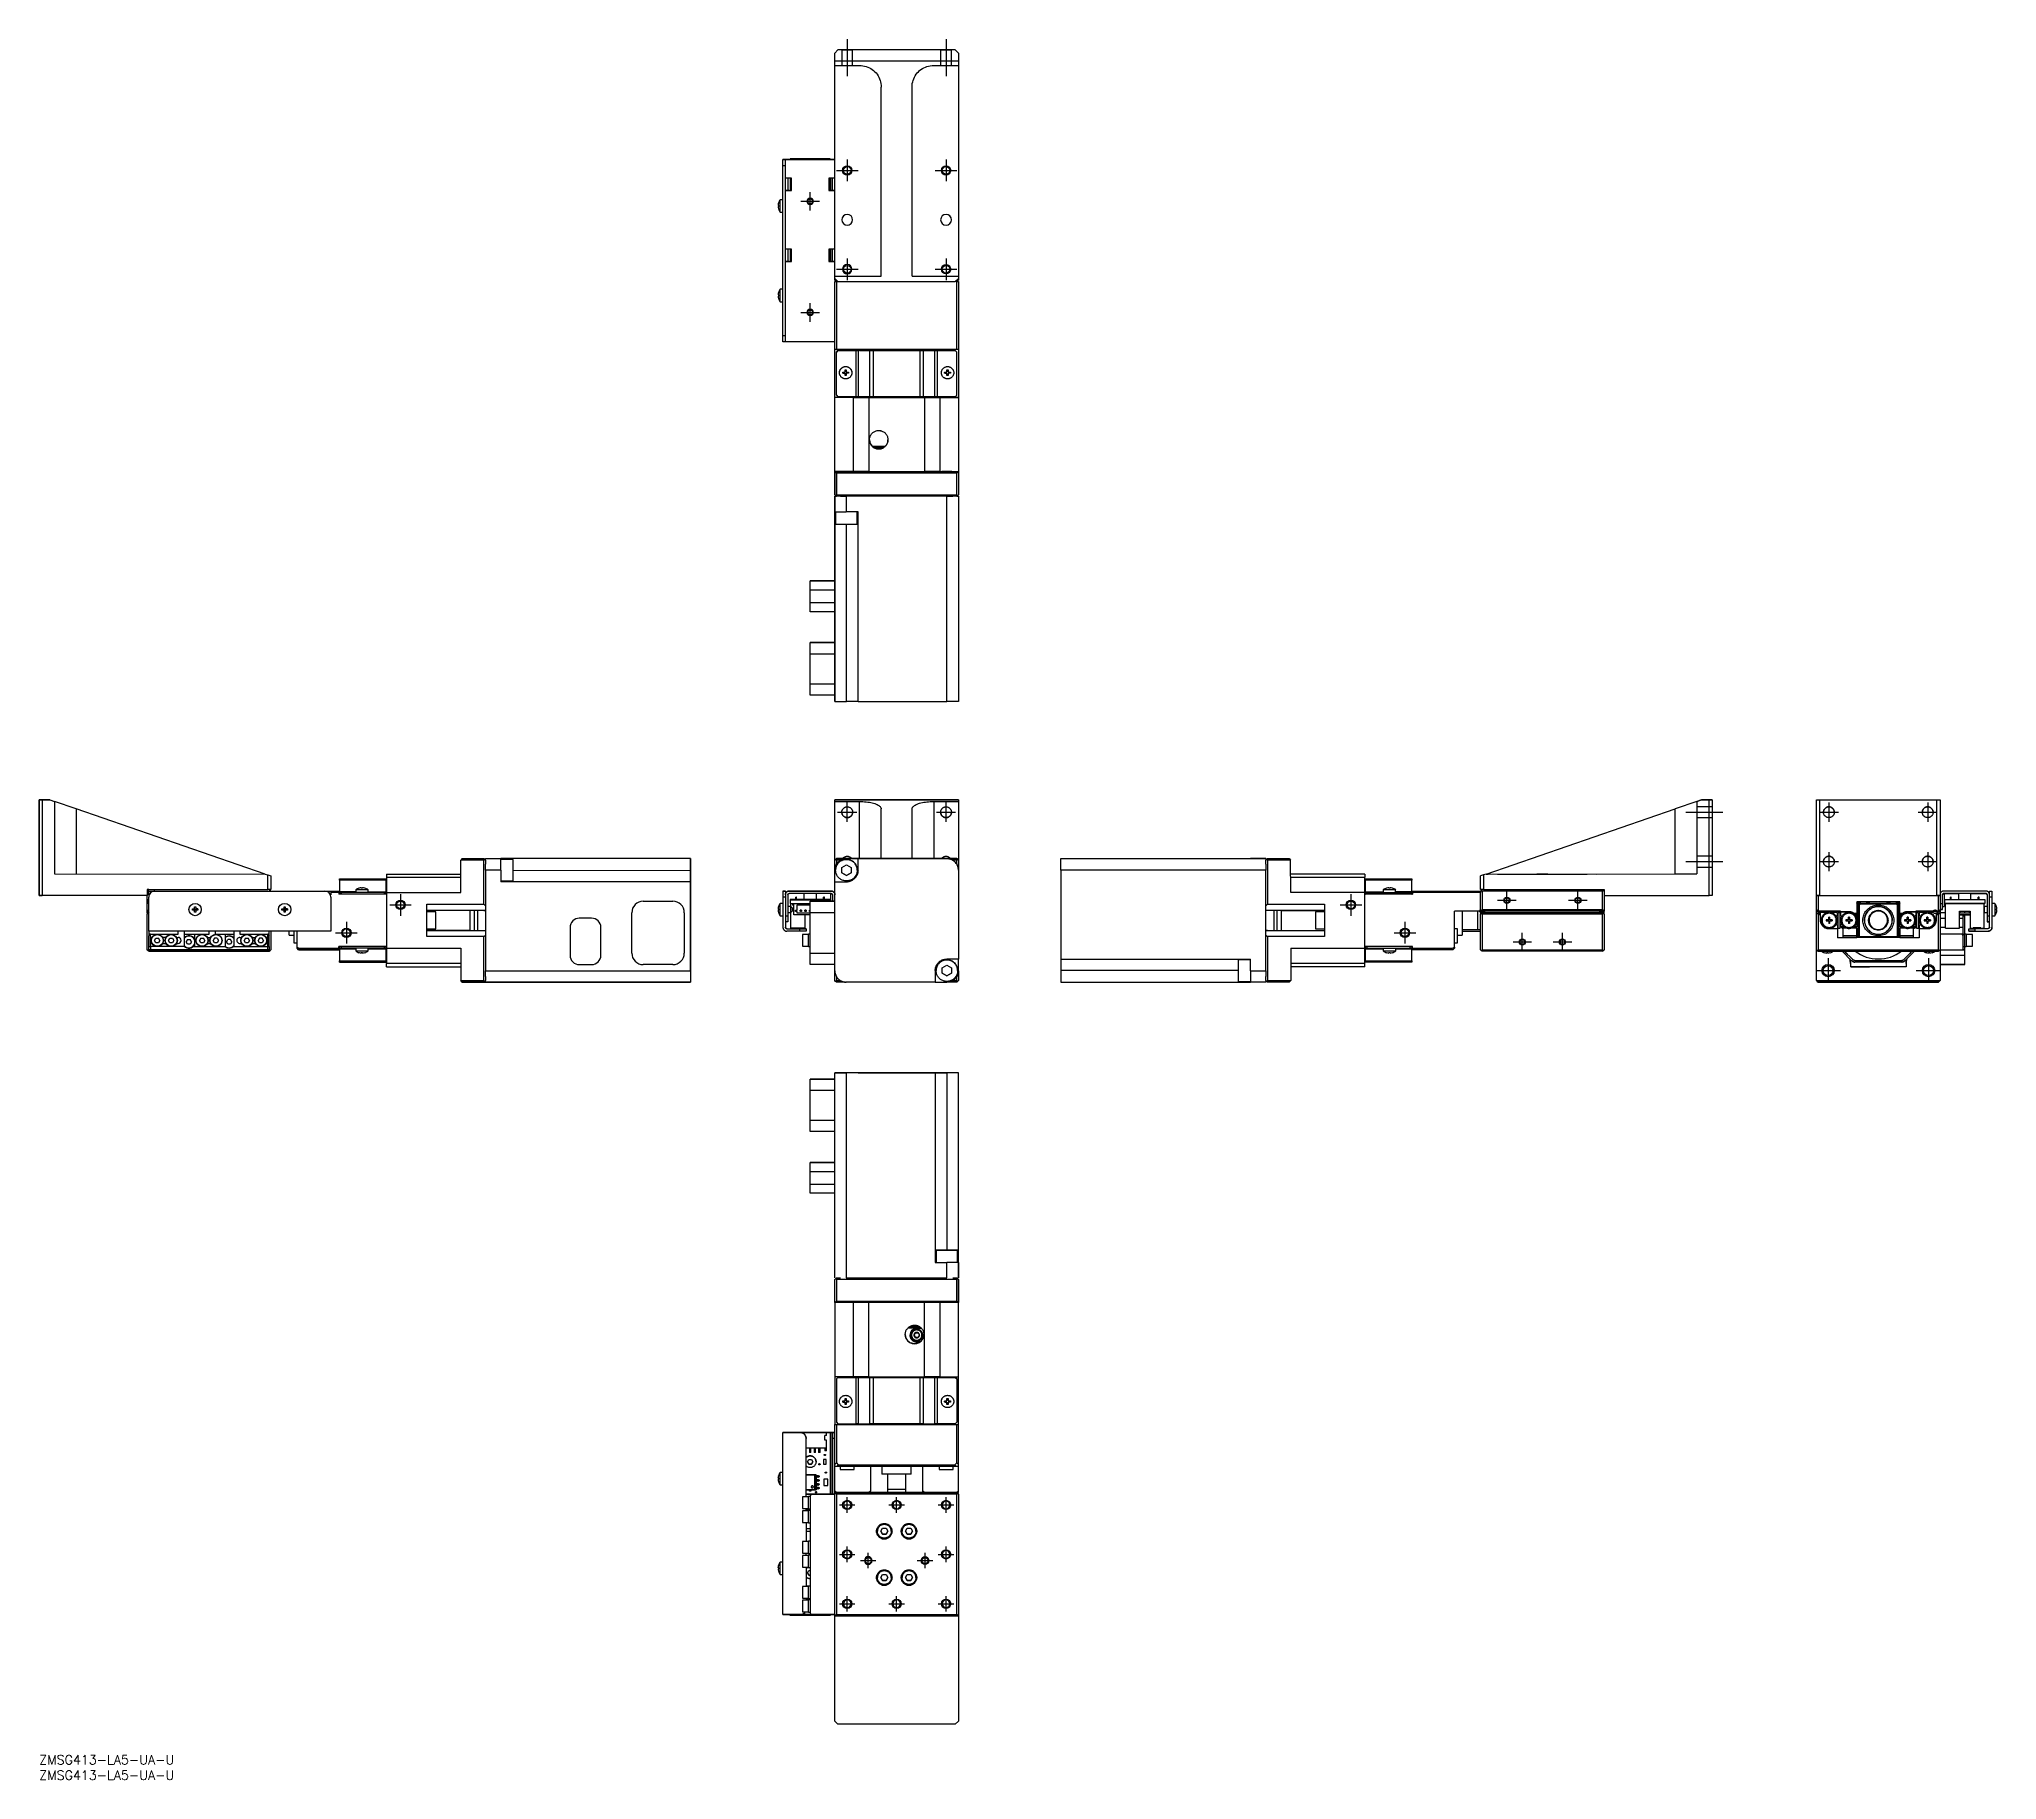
# Model space of a CAD drawing. Extents: x 0 to 634, y -8 to 556.
import ezdxf

# ---------------------------------------------------------------- set-up
doc = ezdxf.new("R2010")
doc.units = 0
doc.header["$LTSCALE"] = 0.5
doc.linetypes.add('CENTER', pattern=[50.8, 31.75, -6.35, 6.35, -6.35])
doc.linetypes.add('DASHED', pattern=[19.05, 12.7, -6.35])
for name, color, linetype in [('MSM_CENTER', 1, 'CENTER'), ('MSM_CONTINUOUS', 7, 'CONTINUOUS'), ('MSM_DASHED', 4, 'DASHED'), ('MSM_NARROW', 5, 'CONTINUOUS'), ('MSM_PART_NUMBER', 7, 'CONTINUOUS')]:
    doc.layers.add(name, color=color, linetype=linetype)
doc.styles.get("Standard").update_dxf_attribs({"font": 'txt.shx', "height": 1, "bigfont": 'bigfont.shx'})

# ---------------------------------------------------------------- blocks, each defined once
blk = doc.blocks.new('*U2')
at = {"layer": 'MSM_PART_NUMBER'}
blk.add_text('ZMSG413-LA5-UA-U', height=3, dxfattribs=at).set_placement((0, -3))
blk = doc.blocks.new('*U3')
at = {"layer": 'MSM_PART_NUMBER'}
blk.add_text('ZMSG413-LA5-UA-U', height=3, dxfattribs=at).set_placement((0, -8))

msp = doc.modelspace()

# ---------------------------------------------------------------- linework, layer by layer
at = {"layer": 'MSM_CENTER'}
for p, q in [((261.66, 555.58), (261.66, 543.58)), ((293.66, 555.58), (293.66, 543.58)), ((261.66, 516.59), (261.66, 509.59)), ((293.66, 516.59), (293.66, 509.59)), ((258.16, 513.09), (265.16, 513.09)), ((290.16, 513.09), (297.16, 513.09)), ((246.66, 503.09), (252.66, 503.09)), ((249.66, 500.09), (249.66, 506.09)), ((261.66, 484.59), (261.66, 477.59)), ((293.66, 484.59), (293.66, 477.59)), ((258.16, 481.09), (265.16, 481.09)), ((290.16, 481.09), (297.16, 481.09)), ((249.66, 464.09), (249.66, 470.09)), ((246.66, 467.09), (252.66, 467.09)), ((258.56, 305.29), (264.76, 305.29)), ((261.66, 302.19), (261.66, 308.39)), ((290.56, 305.29), (296.76, 305.29)), ((293.66, 302.19), (293.66, 308.39)), ((533.24, 305.29), (545.24, 305.29)), ((576.43, 305.29), (582.63, 305.29)), ((579.53, 308.39), (579.53, 302.19)), ((608.43, 305.29), (614.63, 305.29)), ((611.53, 308.39), (611.53, 302.19)), ((579.53, 292.39), (579.53, 286.19)), ((611.53, 292.39), (611.53, 286.19)), ((533.24, 289.29), (545.24, 289.29)), ((576.43, 289.29), (582.63, 289.29)), ((608.43, 289.29), (614.63, 289.29)), ((475.25, 273.78), (475.25, 279.78)), ((498.25, 273.78), (498.25, 279.78)), ((113.5, 275.27), (120.5, 275.27)), ((117, 278.77), (117, 271.77)), ((421.25, 275.27), (428.25, 275.27)), ((424.75, 278.77), (424.75, 271.77)), ((472.25, 276.78), (478.25, 276.78)), ((495.25, 276.78), (501.25, 276.78)), ((96, 266.27), (103, 266.27)), ((99.5, 269.77), (99.5, 262.77)), ((438.75, 266.27), (445.75, 266.27)), ((442.25, 269.77), (442.25, 262.77)), ((480.25, 260.28), (480.25, 266.28)), ((493.25, 260.28), (493.25, 266.28)), ((477.25, 263.28), (483.25, 263.28)), ((490.25, 263.28), (496.25, 263.28)), ((575.26, 254), (583.26, 254)), ((579.26, 258), (579.26, 250)), ((607.79, 254), (615.79, 254)), ((611.79, 258), (611.79, 250)), ((261.66, 78.5), (261.66, 83.5)), ((277.66, 78.5), (277.66, 83.5)), ((293.66, 78.5), (293.66, 83.5)), ((259.16, 81), (264.16, 81)), ((275.16, 81), (280.16, 81)), ((291.16, 81), (296.16, 81)), ((259.16, 65), (264.16, 65)), ((261.66, 62.5), (261.66, 67.5)), ((268.46, 60.5), (268.46, 65.5)), ((286.86, 60.5), (286.86, 65.5)), ((291.16, 65), (296.16, 65)), ((293.66, 62.5), (293.66, 67.5)), ((265.96, 63), (270.96, 63)), ((284.36, 63), (289.36, 63)), ((261.66, 46.5), (261.66, 51.5)), ((277.66, 46.5), (277.66, 51.5)), ((293.66, 46.5), (293.66, 51.5)), ((259.16, 49), (264.16, 49)), ((275.16, 49), (280.16, 49)), ((291.16, 49), (296.16, 49))]:
    msp.add_line(p, q, dxfattribs=at)
at = {"layer": 'MSM_CONTINUOUS'}
for p, q in [((257.66, 551.09), (258.66, 552.09)), ((258.66, 552.08), (257.66, 551.08)), ((258.66, 552.09), (258.66, 552.08)), ((296.66, 552.09), (258.66, 552.09)), ((296.66, 552.08), (258.66, 552.08)), ((259.91, 552.08), (259.91, 552.08)), ((259.91, 552.08), (259.93, 552.08)), ((259.93, 552.08), (259.91, 552.08)), ((259.91, 552.08), (259.91, 552.08)), ((259.91, 552.08), (259.91, 552.08)), ((259.91, 552.08), (259.93, 552.08)), ((259.93, 552.08), (259.91, 552.08)), ((259.91, 552.08), (259.91, 552.08)), ((259.93, 552.08), (259.96, 552.08)), ((259.97, 552.08), (259.93, 552.08)), ((259.93, 552.08), (259.96, 552.08)), ((259.97, 552.08), (259.93, 552.08)), ((259.96, 552.08), (259.99, 552.08)), ((259.96, 552.08), (259.99, 552.08)), ((260.01, 552.08), (259.97, 552.08)), ((260.01, 552.08), (259.97, 552.08)), ((259.99, 552.08), (260.04, 552.08)), ((259.99, 552.08), (260.04, 552.08)), ((260.07, 552.08), (260.01, 552.08)), ((260.07, 552.08), (260.01, 552.08)), ((260.04, 552.08), (260.1, 552.08)), ((260.04, 552.08), (260.1, 552.08)), ((260.14, 552.08), (260.07, 552.08)), ((260.14, 552.08), (260.07, 552.08)), ((260.1, 552.08), (260.16, 552.08)), ((260.1, 552.08), (260.16, 552.08)), ((260.22, 552.08), (260.14, 552.08)), ((260.22, 552.08), (260.14, 552.08)), ((260.16, 552.08), (260.24, 552.08)), ((260.16, 552.08), (260.24, 552.08)), ((260.32, 552.08), (260.22, 552.08)), ((260.32, 552.08), (260.22, 552.08)), ((260.24, 552.08), (260.33, 552.08)), ((260.24, 552.08), (260.33, 552.08)), ((260.42, 552.08), (260.32, 552.08)), ((260.42, 552.08), (260.32, 552.08)), ((260.33, 552.08), (260.42, 552.08)), ((260.33, 552.08), (260.42, 552.08)), ((260.42, 552.08), (260.52, 552.08)), ((260.53, 552.08), (260.42, 552.08)), ((260.42, 552.08), (260.52, 552.08)), ((260.53, 552.08), (260.42, 552.08)), ((260.52, 552.08), (260.63, 552.08)), ((260.52, 552.08), (260.63, 552.08)), ((260.65, 552.08), (260.53, 552.08)), ((260.65, 552.08), (260.53, 552.08)), ((260.63, 552.08), (260.74, 552.08)), ((260.63, 552.08), (260.74, 552.08)), ((260.78, 552.08), (260.65, 552.08)), ((260.78, 552.08), (260.65, 552.08)), ((260.74, 552.08), (260.86, 552.08)), ((260.74, 552.08), (260.86, 552.08)), ((260.92, 552.08), (260.78, 552.08)), ((260.92, 552.08), (260.78, 552.08)), ((260.86, 552.08), (260.99, 552.08)), ((260.86, 552.08), (260.99, 552.08)), ((261.06, 552.08), (260.92, 552.08)), ((261.06, 552.08), (260.92, 552.08)), ((260.99, 552.08), (261.12, 552.08)), ((260.99, 552.08), (261.12, 552.08)), ((261.2, 552.08), (261.06, 552.08)), ((261.2, 552.08), (261.06, 552.08)), ((261.12, 552.08), (261.25, 552.08)), ((261.12, 552.08), (261.25, 552.08)), ((261.35, 552.08), (261.2, 552.08)), ((261.35, 552.08), (261.2, 552.08)), ((261.25, 552.08), (261.38, 552.08)), ((261.25, 552.08), (261.38, 552.08)), ((261.5, 552.08), (261.35, 552.08)), ((261.5, 552.08), (261.35, 552.08)), ((261.38, 552.08), (261.52, 552.08)), ((261.38, 552.08), (261.52, 552.08)), ((261.66, 552.08), (261.5, 552.08)), ((261.66, 552.08), (261.5, 552.08)), ((261.52, 552.08), (261.79, 552.08)), ((261.52, 552.08), (261.66, 552.08)), ((261.66, 552.08), (261.79, 552.08)), ((261.81, 552.08), (261.66, 552.08)), ((261.81, 552.08), (261.66, 552.08)), ((261.79, 552.08), (261.93, 552.08)), ((261.79, 552.08), (261.93, 552.08)), ((261.96, 552.08), (261.81, 552.08)), ((261.96, 552.08), (261.81, 552.08)), ((261.93, 552.08), (262.07, 552.08)), ((261.93, 552.08), (262.07, 552.08)), ((262.11, 552.08), (261.96, 552.08)), ((262.11, 552.08), (261.96, 552.08)), ((262.07, 552.08), (262.2, 552.08)), ((262.07, 552.08), (262.2, 552.08)), ((262.26, 552.08), (262.11, 552.08)), ((262.26, 552.08), (262.11, 552.08)), ((262.2, 552.08), (262.33, 552.08)), ((262.2, 552.08), (262.33, 552.08)), ((262.4, 552.08), (262.26, 552.08)), ((262.4, 552.08), (262.26, 552.08)), ((262.33, 552.08), (262.45, 552.08)), ((262.33, 552.08), (262.45, 552.08)), ((262.53, 552.08), (262.4, 552.08)), ((262.53, 552.08), (262.4, 552.08)), ((262.45, 552.08), (262.57, 552.08)), ((262.45, 552.08), (262.57, 552.08)), ((262.66, 552.08), (262.53, 552.08)), ((262.66, 552.08), (262.53, 552.08)), ((262.57, 552.08), (262.69, 552.08)), ((262.57, 552.08), (262.69, 552.08)), ((262.78, 552.08), (262.66, 552.08)), ((262.78, 552.08), (262.66, 552.08)), ((262.69, 552.08), (262.79, 552.08)), ((262.69, 552.08), (262.79, 552.08)), ((262.89, 552.08), (262.78, 552.08)), ((262.89, 552.08), (262.78, 552.08)), ((262.79, 552.08), (262.89, 552.08)), ((262.79, 552.08), (262.89, 552.08)), ((262.89, 552.08), (262.99, 552.08)), ((262.89, 552.08), (262.99, 552.08)), ((263, 552.08), (262.89, 552.08)), ((263, 552.08), (262.89, 552.08)), ((262.99, 552.08), (263.07, 552.08)), ((262.99, 552.08), (263.07, 552.08)), ((263.09, 552.08), (263, 552.08)), ((263.09, 552.08), (263, 552.08)), ((263.07, 552.08), (263.15, 552.08)), ((263.07, 552.08), (263.15, 552.08)), ((263.17, 552.08), (263.09, 552.08)), ((263.17, 552.08), (263.09, 552.08)), ((263.15, 552.08), (263.22, 552.08)), ((263.15, 552.08), (263.22, 552.08)), ((263.24, 552.08), (263.17, 552.08)), ((263.24, 552.08), (263.17, 552.08)), ((263.22, 552.08), (263.27, 552.08)), ((263.22, 552.08), (263.27, 552.08)), ((263.3, 552.08), (263.24, 552.08)), ((263.3, 552.08), (263.24, 552.08)), ((263.27, 552.08), (263.32, 552.08)), ((263.27, 552.08), (263.32, 552.08)), ((263.35, 552.08), (263.3, 552.08)), ((263.35, 552.08), (263.3, 552.08)), ((263.32, 552.08), (263.36, 552.08)), ((263.32, 552.08), (263.36, 552.08)), ((263.38, 552.08), (263.35, 552.08)), ((263.38, 552.08), (263.35, 552.08)), ((263.36, 552.08), (263.39, 552.08)), ((263.36, 552.08), (263.39, 552.08)), ((263.4, 552.08), (263.38, 552.08)), ((263.4, 552.08), (263.38, 552.08)), ((263.39, 552.08), (263.4, 552.08)), ((263.39, 552.08), (263.4, 552.08)), ((263.4, 552.08), (263.41, 552.08)), ((263.4, 552.08), (263.41, 552.08)), ((263.41, 552.08), (263.4, 552.08)), ((263.41, 552.08), (263.4, 552.08)), ((291.91, 552.08), (291.91, 552.08)), ((291.91, 552.08), (291.93, 552.08)), ((291.93, 552.08), (291.91, 552.08)), ((291.91, 552.08), (291.91, 552.08)), ((291.91, 552.08), (291.91, 552.08)), ((291.91, 552.08), (291.93, 552.08)), ((291.93, 552.08), (291.91, 552.08)), ((291.91, 552.08), (291.91, 552.08)), ((291.93, 552.08), (291.96, 552.08)), ((291.96, 552.08), (291.93, 552.08)), ((291.93, 552.08), (291.96, 552.08)), ((291.97, 552.08), (291.93, 552.08)), ((291.96, 552.08), (291.99, 552.08)), ((291.99, 552.08), (291.96, 552.08)), ((291.96, 552.08), (291.99, 552.08)), ((292.01, 552.08), (291.97, 552.08)), ((291.99, 552.08), (292.04, 552.08)), ((292.04, 552.08), (291.99, 552.08)), ((291.99, 552.08), (292.04, 552.08)), ((292.07, 552.08), (292.01, 552.08)), ((292.04, 552.08), (292.1, 552.08)), ((292.1, 552.08), (292.04, 552.08)), ((292.04, 552.08), (292.1, 552.08)), ((292.14, 552.08), (292.07, 552.08)), ((292.1, 552.08), (292.16, 552.08)), ((292.16, 552.08), (292.1, 552.08)), ((292.1, 552.08), (292.16, 552.08)), ((292.22, 552.08), (292.14, 552.08)), ((292.16, 552.08), (292.24, 552.08)), ((292.24, 552.08), (292.16, 552.08)), ((292.16, 552.08), (292.24, 552.08)), ((292.32, 552.08), (292.22, 552.08)), ((292.24, 552.08), (292.33, 552.08)), ((292.33, 552.08), (292.24, 552.08)), ((292.24, 552.08), (292.33, 552.08)), ((292.42, 552.08), (292.32, 552.08)), ((292.33, 552.08), (292.42, 552.08)), ((292.42, 552.08), (292.33, 552.08)), ((292.33, 552.08), (292.42, 552.08)), ((292.42, 552.08), (292.52, 552.08)), ((292.52, 552.08), (292.42, 552.08)), ((292.42, 552.08), (292.52, 552.08)), ((292.53, 552.08), (292.42, 552.08)), ((292.52, 552.08), (292.63, 552.08)), ((292.63, 552.08), (292.52, 552.08)), ((292.52, 552.08), (292.63, 552.08)), ((292.65, 552.08), (292.53, 552.08)), ((292.63, 552.08), (292.74, 552.08)), ((292.74, 552.08), (292.63, 552.08)), ((292.63, 552.08), (292.74, 552.08)), ((292.78, 552.08), (292.65, 552.08)), ((292.74, 552.08), (292.86, 552.08)), ((292.86, 552.08), (292.74, 552.08)), ((292.74, 552.08), (292.86, 552.08)), ((292.92, 552.08), (292.78, 552.08)), ((292.86, 552.08), (292.99, 552.08)), ((292.99, 552.08), (292.86, 552.08)), ((292.86, 552.08), (292.99, 552.08)), ((293.06, 552.08), (292.92, 552.08)), ((292.99, 552.08), (293.12, 552.08)), ((293.12, 552.08), (292.99, 552.08)), ((292.99, 552.08), (293.12, 552.08)), ((293.2, 552.08), (293.06, 552.08)), ((293.12, 552.08), (293.25, 552.08)), ((293.25, 552.08), (293.12, 552.08)), ((293.12, 552.08), (293.25, 552.08)), ((293.35, 552.08), (293.2, 552.08)), ((293.25, 552.08), (293.38, 552.08)), ((293.38, 552.08), (293.25, 552.08)), ((293.25, 552.08), (293.38, 552.08)), ((293.5, 552.08), (293.35, 552.08)), ((293.38, 552.08), (293.52, 552.08)), ((293.52, 552.08), (293.38, 552.08)), ((293.38, 552.08), (293.52, 552.08)), ((293.66, 552.08), (293.5, 552.08)), ((293.52, 552.08), (293.79, 552.08)), ((293.79, 552.08), (293.52, 552.08)), ((293.52, 552.08), (293.66, 552.08)), ((293.66, 552.08), (293.79, 552.08)), ((293.81, 552.08), (293.66, 552.08)), ((293.79, 552.08), (293.93, 552.08)), ((293.79, 552.08), (293.93, 552.08)), ((293.93, 552.08), (293.79, 552.08)), ((293.96, 552.08), (293.81, 552.08)), ((293.93, 552.08), (294.07, 552.08)), ((293.93, 552.08), (294.07, 552.08)), ((294.07, 552.08), (293.93, 552.08)), ((294.11, 552.08), (293.96, 552.08)), ((294.07, 552.08), (294.2, 552.08)), ((294.07, 552.08), (294.2, 552.08)), ((294.2, 552.08), (294.07, 552.08)), ((294.26, 552.08), (294.11, 552.08)), ((294.2, 552.08), (294.33, 552.08)), ((294.2, 552.08), (294.33, 552.08)), ((294.33, 552.08), (294.2, 552.08)), ((294.4, 552.08), (294.26, 552.08)), ((294.33, 552.08), (294.45, 552.08)), ((294.33, 552.08), (294.45, 552.08)), ((294.45, 552.08), (294.33, 552.08)), ((294.53, 552.08), (294.4, 552.08)), ((294.45, 552.08), (294.57, 552.08)), ((294.45, 552.08), (294.57, 552.08)), ((294.57, 552.08), (294.45, 552.08)), ((294.66, 552.08), (294.53, 552.08)), ((294.57, 552.08), (294.69, 552.08)), ((294.57, 552.08), (294.69, 552.08)), ((294.69, 552.08), (294.57, 552.08)), ((294.78, 552.08), (294.66, 552.08)), ((294.69, 552.08), (294.79, 552.08)), ((294.69, 552.08), (294.79, 552.08)), ((294.79, 552.08), (294.69, 552.08)), ((294.89, 552.08), (294.78, 552.08)), ((294.79, 552.08), (294.89, 552.08)), ((294.79, 552.08), (294.89, 552.08)), ((294.89, 552.08), (294.79, 552.08)), ((294.89, 552.08), (294.99, 552.08)), ((294.89, 552.08), (294.99, 552.08)), ((294.99, 552.08), (294.89, 552.08)), ((295, 552.08), (294.89, 552.08)), ((294.99, 552.08), (295.07, 552.08)), ((294.99, 552.08), (295.07, 552.08)), ((295.07, 552.08), (294.99, 552.08)), ((295.09, 552.08), (295, 552.08)), ((295.07, 552.08), (295.15, 552.08)), ((295.07, 552.08), (295.15, 552.08)), ((295.15, 552.08), (295.07, 552.08)), ((295.17, 552.08), (295.09, 552.08)), ((295.15, 552.08), (295.22, 552.08)), ((295.15, 552.08), (295.22, 552.08)), ((295.22, 552.08), (295.15, 552.08)), ((295.24, 552.08), (295.17, 552.08)), ((295.22, 552.08), (295.27, 552.08)), ((295.22, 552.08), (295.27, 552.08)), ((295.27, 552.08), (295.22, 552.08)), ((295.3, 552.08), (295.24, 552.08)), ((295.27, 552.08), (295.32, 552.08)), ((295.27, 552.08), (295.32, 552.08)), ((295.32, 552.08), (295.27, 552.08)), ((295.35, 552.08), (295.3, 552.08)), ((295.32, 552.08), (295.36, 552.08)), ((295.32, 552.08), (295.36, 552.08)), ((295.36, 552.08), (295.32, 552.08)), ((295.38, 552.08), (295.35, 552.08)), ((295.36, 552.08), (295.39, 552.08)), ((295.36, 552.08), (295.39, 552.08)), ((295.39, 552.08), (295.36, 552.08)), ((295.4, 552.08), (295.38, 552.08)), ((295.39, 552.08), (295.4, 552.08)), ((295.39, 552.08), (295.4, 552.08)), ((295.4, 552.08), (295.39, 552.08)), ((295.4, 552.08), (295.41, 552.08)), ((295.4, 552.08), (295.41, 552.08)), ((295.41, 552.08), (295.4, 552.08)), ((295.41, 552.08), (295.4, 552.08)), ((296.66, 552.08), (296.66, 552.09)), ((296.66, 552.09), (297.66, 551.09)), ((297.66, 551.08), (296.66, 552.08)), ((257.66, 477.59), (257.66, 551.09)), ((257.66, 548.58), (297.66, 548.58)), ((257.66, 547.08), (265.66, 547.08)), ((265.66, 547.08), (266.21, 547.06)), ((266.21, 547.06), (266.75, 547)), ((266.75, 547), (267.29, 546.89)), ((267.29, 546.89), (267.82, 546.74)), ((267.82, 546.74), (268.34, 546.55)), ((268.34, 546.55), (268.83, 546.32)), ((268.83, 546.32), (269.31, 546.05)), ((269.31, 546.05), (269.77, 545.75)), ((269.77, 545.75), (270.2, 545.4)), ((270.2, 545.4), (270.61, 545.03)), ((284.71, 545.03), (285.11, 545.4)), ((285.11, 545.4), (285.54, 545.75)), ((285.54, 545.75), (286, 546.05)), ((286, 546.05), (286.48, 546.32)), ((286.48, 546.32), (286.98, 546.55)), ((286.98, 546.55), (287.49, 546.74)), ((287.49, 546.74), (288.02, 546.89)), ((288.02, 546.89), (288.56, 547)), ((288.56, 547), (289.11, 547.06)), ((289.11, 547.06), (289.66, 547.08)), ((289.66, 547.08), (297.66, 547.08)), ((297.66, 551.09), (297.66, 477.59)), ((270.61, 545.03), (270.98, 544.63)), ((270.98, 544.63), (271.32, 544.2)), ((271.32, 544.2), (271.63, 543.74)), ((271.63, 543.74), (271.89, 543.26)), ((271.89, 543.26), (272.12, 542.76)), ((272.12, 542.76), (272.31, 542.25)), ((272.31, 542.25), (272.46, 541.72)), ((272.46, 541.72), (272.57, 541.18)), ((272.57, 541.18), (272.64, 540.63)), ((272.64, 540.63), (272.66, 540.08)), ((272.66, 478.88), (272.66, 540.09)), ((282.66, 540.08), (282.68, 540.63)), ((282.66, 478.88), (282.66, 540.08)), ((282.68, 540.63), (282.74, 541.18)), ((282.74, 541.18), (282.85, 541.72)), ((282.85, 541.72), (283, 542.25)), ((283, 542.25), (283.19, 542.76)), ((283.19, 542.76), (283.42, 543.26)), ((283.42, 543.26), (283.69, 543.74)), ((283.69, 543.74), (283.99, 544.2)), ((283.99, 544.2), (284.33, 544.63)), ((284.33, 544.63), (284.71, 545.03)), ((240.86, 457.59), (240.86, 516.59)), ((240.87, 516.59), (240.86, 516.59)), ((240.86, 516.59), (240.86, 516.59)), ((240.86, 516.59), (241.66, 516.59)), ((241.66, 514.59), (240.86, 514.59)), ((240.89, 516.59), (240.87, 516.59)), ((240.92, 516.59), (240.89, 516.59)), ((240.95, 516.59), (240.92, 516.59)), ((240.99, 516.59), (240.95, 516.59)), ((241.03, 516.59), (240.99, 516.59)), ((241.09, 516.59), (241.03, 516.59)), ((241.14, 516.59), (241.09, 516.59)), ((241.21, 516.59), (241.14, 516.59)), ((241.28, 516.59), (241.21, 516.59)), ((241.35, 516.59), (241.28, 516.59)), ((241.43, 516.59), (241.35, 516.59)), ((241.51, 516.59), (241.43, 516.59)), ((241.6, 516.59), (241.51, 516.59)), ((241.69, 516.59), (241.6, 516.59)), ((241.66, 516.59), (242.16, 516.59)), ((241.66, 516.59), (241.66, 516.59)), ((241.66, 516.59), (241.67, 516.59)), ((242.46, 516.59), (241.66, 516.59)), ((241.66, 457.59), (241.66, 516.59)), ((241.67, 516.59), (241.69, 516.59)), ((241.78, 516.59), (241.69, 516.59)), ((241.69, 516.59), (241.72, 516.59)), ((241.72, 516.59), (241.75, 516.59)), ((241.75, 516.59), (241.79, 516.59)), ((241.87, 516.59), (241.78, 516.59)), ((241.79, 516.59), (241.83, 516.59)), ((241.83, 516.59), (241.89, 516.59)), ((241.96, 516.59), (241.87, 516.59)), ((241.89, 516.59), (241.94, 516.59)), ((241.94, 516.59), (242.01, 516.59)), ((243.16, 516.59), (241.96, 516.59)), ((242.01, 516.59), (242.08, 516.59)), ((242.08, 516.59), (242.15, 516.59)), ((242.15, 516.59), (242.23, 516.59)), ((242.16, 516.59), (243.16, 516.59)), ((242.16, 516.59), (242.16, 516.59)), ((242.23, 516.59), (242.31, 516.59)), ((242.31, 516.59), (242.4, 516.59)), ((242.4, 516.59), (242.49, 516.59)), ((242.86, 516.59), (242.46, 516.59)), ((242.46, 516.59), (242.46, 516.59)), ((242.49, 516.59), (242.58, 516.59)), ((242.58, 516.59), (242.67, 516.59)), ((242.67, 516.59), (242.76, 516.59)), ((242.76, 516.59), (242.86, 516.59)), ((242.86, 516.59), (256.46, 516.59)), ((242.86, 516.59), (256.46, 516.59)), ((256.16, 516.89), (243.16, 516.89)), ((256.16, 516.89), (243.16, 516.89)), ((243.16, 516.89), (243.16, 516.59)), ((256.16, 516.59), (256.16, 516.89)), ((257.66, 516.59), (256.16, 516.59)), ((256.16, 516.59), (257.66, 516.59)), ((256.86, 516.59), (256.46, 516.59)), ((256.46, 516.59), (256.55, 516.59)), ((256.55, 516.59), (256.64, 516.59)), ((256.64, 516.59), (256.74, 516.59)), ((256.74, 516.59), (256.83, 516.59)), ((256.83, 516.59), (256.92, 516.59)), ((256.86, 516.59), (256.86, 516.59)), ((257.66, 516.59), (256.86, 516.59)), ((256.92, 516.59), (257, 516.59)), ((257, 516.59), (257.08, 516.59)), ((257.08, 516.59), (257.16, 516.59)), ((257.16, 516.59), (257.24, 516.59)), ((257.24, 516.59), (257.31, 516.59)), ((257.31, 516.59), (257.37, 516.59)), ((257.37, 516.59), (257.43, 516.59)), ((257.43, 516.59), (257.48, 516.59)), ((257.48, 516.59), (257.53, 516.59)), ((257.53, 516.59), (257.57, 516.59)), ((257.57, 516.59), (257.6, 516.59)), ((257.6, 516.59), (257.62, 516.59)), ((257.62, 516.59), (257.64, 516.59)), ((257.64, 516.59), (257.65, 516.59)), ((257.65, 516.59), (257.66, 516.59)), ((241.67, 510.59), (241.66, 510.59)), ((241.66, 510.59), (241.66, 510.59)), ((241.69, 510.59), (241.67, 510.59)), ((241.72, 510.59), (241.69, 510.59)), ((241.75, 510.59), (241.72, 510.59)), ((241.79, 510.59), (241.75, 510.59)), ((241.83, 510.59), (241.79, 510.59)), ((241.89, 510.59), (241.83, 510.59)), ((241.94, 510.59), (241.89, 510.59)), ((242.01, 510.59), (241.94, 510.59)), ((242.08, 510.59), (242.01, 510.59)), ((242.15, 510.59), (242.08, 510.59)), ((242.23, 510.59), (242.15, 510.59)), ((242.31, 510.59), (242.23, 510.59)), ((242.4, 510.59), (242.31, 510.59)), ((242.49, 510.59), (242.4, 510.59)), ((242.46, 510.59), (242.46, 506.59)), ((242.58, 510.59), (242.49, 510.59)), ((242.67, 510.59), (242.58, 510.59)), ((242.76, 510.59), (242.67, 510.59)), ((242.86, 510.59), (242.76, 510.59)), ((243.66, 510.59), (242.86, 510.59)), ((243.16, 510.59), (243.16, 506.59)), ((243.66, 506.59), (243.66, 510.59)), ((255.66, 510.59), (255.66, 506.59)), ((256.46, 510.59), (255.66, 510.59)), ((256.16, 506.59), (256.16, 510.59)), ((256.36, 506.59), (256.36, 510.59)), ((256.55, 510.59), (256.46, 510.59)), ((256.64, 510.59), (256.55, 510.59)), ((256.74, 510.59), (256.64, 510.59)), ((256.83, 510.59), (256.74, 510.59)), ((256.92, 510.59), (256.83, 510.59)), ((256.86, 506.59), (256.86, 510.59)), ((257, 510.59), (256.92, 510.59)), ((257.08, 510.59), (257, 510.59)), ((257.16, 510.59), (257.08, 510.59)), ((257.24, 510.59), (257.16, 510.59)), ((257.31, 510.59), (257.24, 510.59)), ((257.37, 510.59), (257.31, 510.59)), ((257.43, 510.59), (257.37, 510.59)), ((257.48, 510.59), (257.43, 510.59)), ((257.53, 510.59), (257.48, 510.59)), ((257.57, 510.59), (257.53, 510.59)), ((257.6, 510.59), (257.57, 510.59)), ((257.62, 510.59), (257.6, 510.59)), ((257.64, 510.59), (257.62, 510.59)), ((257.65, 510.59), (257.64, 510.59)), ((257.66, 510.59), (257.65, 510.59)), ((239.31, 502.12), (239.27, 501.77)), ((239.27, 501.77), (239.39, 501.77)), ((239.27, 501.41), (239.31, 501.05)), ((239.39, 501.41), (239.27, 501.41)), ((239.27, 501.41), (239.39, 501.41)), ((239.27, 501.41), (239.39, 501.41)), ((239.27, 501.41), (239.39, 501.41)), ((239.39, 502.47), (239.31, 502.12)), ((239.31, 501.05), (239.39, 500.7)), ((239.36, 502.37), (239.39, 502.47)), ((239.38, 502.48), (239.39, 502.47)), ((239.39, 501.77), (239.39, 501.41)), ((239.96, 499.59), (239.96, 503.59)), ((240.86, 503.59), (239.96, 503.59)), ((241.66, 506.59), (241.66, 506.59)), ((241.66, 506.59), (241.67, 506.59)), ((242.46, 506.59), (241.66, 506.59)), ((241.67, 506.59), (241.69, 506.59)), ((241.69, 506.59), (241.72, 506.59)), ((241.72, 506.59), (241.75, 506.59)), ((241.75, 506.59), (241.79, 506.59)), ((241.79, 506.59), (241.83, 506.59)), ((241.83, 506.59), (241.89, 506.59)), ((241.89, 506.59), (241.94, 506.59)), ((241.94, 506.59), (242.01, 506.59)), ((242.01, 506.59), (242.08, 506.59)), ((242.08, 506.59), (242.15, 506.59)), ((242.15, 506.59), (242.23, 506.59)), ((242.23, 506.59), (242.31, 506.59)), ((242.31, 506.59), (242.4, 506.59)), ((242.4, 506.59), (242.49, 506.59)), ((242.86, 506.59), (242.46, 506.59)), ((242.49, 506.59), (242.58, 506.59)), ((242.58, 506.59), (242.67, 506.59)), ((242.67, 506.59), (242.76, 506.59)), ((242.76, 506.59), (242.86, 506.59)), ((242.86, 506.59), (243.66, 506.59)), ((242.86, 506.59), (243.66, 506.59)), ((255.66, 506.59), (256.46, 506.59)), ((255.66, 506.59), (256.46, 506.59)), ((256.36, 506.59), (256.86, 506.59)), ((256.86, 506.59), (256.46, 506.59)), ((256.46, 506.59), (256.55, 506.59)), ((256.55, 506.59), (256.64, 506.59)), ((256.64, 506.59), (256.74, 506.59)), ((256.74, 506.59), (256.83, 506.59)), ((256.83, 506.59), (256.92, 506.59)), ((257.66, 506.59), (256.86, 506.59)), ((256.92, 506.59), (257, 506.59)), ((257, 506.59), (257.08, 506.59)), ((257.08, 506.59), (257.16, 506.59)), ((257.16, 506.59), (257.24, 506.59)), ((257.24, 506.59), (257.31, 506.59)), ((257.31, 506.59), (257.37, 506.59)), ((257.37, 506.59), (257.43, 506.59)), ((257.43, 506.59), (257.48, 506.59)), ((257.48, 506.59), (257.53, 506.59)), ((257.53, 506.59), (257.57, 506.59)), ((257.57, 506.59), (257.6, 506.59)), ((257.6, 506.59), (257.62, 506.59)), ((257.62, 506.59), (257.64, 506.59)), ((257.64, 506.59), (257.65, 506.59)), ((257.65, 506.59), (257.66, 506.59)), ((239.38, 500.7), (239.39, 500.7)), ((239.39, 500.7), (239.38, 500.7)), ((239.96, 499.59), (240.86, 499.59)), ((241.67, 487.59), (241.66, 487.59)), ((241.66, 487.59), (241.66, 487.59)), ((241.66, 483.59), (241.66, 483.59)), ((241.66, 483.59), (241.67, 483.59)), ((242.46, 483.59), (241.66, 483.59)), ((241.69, 487.59), (241.67, 487.59)), ((241.67, 483.59), (241.69, 483.59)), ((241.72, 487.59), (241.69, 487.59)), ((241.69, 483.59), (241.72, 483.59)), ((241.75, 487.59), (241.72, 487.59)), ((241.72, 483.59), (241.75, 483.59)), ((241.79, 487.59), (241.75, 487.59)), ((241.75, 483.59), (241.79, 483.59)), ((241.83, 487.59), (241.79, 487.59)), ((241.79, 483.59), (241.83, 483.59)), ((241.89, 487.59), (241.83, 487.59)), ((241.83, 483.59), (241.89, 483.59)), ((241.94, 487.59), (241.89, 487.59)), ((241.89, 483.59), (241.94, 483.59)), ((242.01, 487.59), (241.94, 487.59)), ((241.94, 483.59), (242.01, 483.59)), ((242.08, 487.59), (242.01, 487.59)), ((242.01, 483.59), (242.08, 483.59)), ((242.15, 487.59), (242.08, 487.59)), ((242.08, 483.59), (242.15, 483.59)), ((242.23, 487.59), (242.15, 487.59)), ((242.15, 483.59), (242.23, 483.59)), ((242.31, 487.59), (242.23, 487.59)), ((242.23, 483.59), (242.31, 483.59)), ((242.4, 487.59), (242.31, 487.59)), ((242.31, 483.59), (242.4, 483.59)), ((242.49, 487.59), (242.4, 487.59)), ((242.4, 483.59), (242.49, 483.59)), ((242.46, 487.59), (242.46, 483.59)), ((242.86, 483.59), (242.46, 483.59)), ((242.58, 487.59), (242.49, 487.59)), ((242.49, 483.59), (242.58, 483.59)), ((242.67, 487.59), (242.58, 487.59)), ((242.58, 483.59), (242.67, 483.59)), ((242.76, 487.59), (242.67, 487.59)), ((242.67, 483.59), (242.76, 483.59)), ((243.66, 487.59), (242.76, 487.59)), ((242.76, 483.59), (243.66, 483.59)), ((242.86, 483.59), (243.66, 483.59)), ((243.16, 487.59), (243.16, 483.59)), ((243.66, 483.59), (243.66, 487.59)), ((256.55, 487.59), (255.66, 487.59)), ((255.66, 487.59), (255.66, 483.59)), ((255.66, 483.59), (256.55, 483.59)), ((255.66, 483.59), (256.46, 483.59)), ((256.16, 483.59), (256.16, 487.59)), ((256.36, 483.59), (256.36, 487.59)), ((256.36, 483.59), (256.86, 483.59)), ((256.86, 483.59), (256.46, 483.59)), ((256.64, 487.59), (256.55, 487.59)), ((256.55, 483.59), (256.64, 483.59)), ((256.74, 487.59), (256.64, 487.59)), ((256.64, 483.59), (256.74, 483.59)), ((256.83, 487.59), (256.74, 487.59)), ((256.74, 483.59), (256.83, 483.59)), ((256.92, 487.59), (256.83, 487.59)), ((256.83, 483.59), (256.92, 483.59)), ((256.86, 483.59), (256.86, 487.59)), ((257.66, 483.59), (256.86, 483.59)), ((257, 487.59), (256.92, 487.59)), ((256.92, 483.59), (257, 483.59)), ((257.08, 487.59), (257, 487.59)), ((257, 483.59), (257.08, 483.59)), ((257.16, 487.59), (257.08, 487.59)), ((257.08, 483.59), (257.16, 483.59)), ((257.24, 487.59), (257.16, 487.59)), ((257.16, 483.59), (257.24, 483.59)), ((257.31, 487.59), (257.24, 487.59)), ((257.24, 483.59), (257.31, 483.59)), ((257.37, 487.59), (257.31, 487.59)), ((257.31, 483.59), (257.37, 483.59)), ((257.43, 487.59), (257.37, 487.59)), ((257.37, 483.59), (257.43, 483.59)), ((257.48, 487.59), (257.43, 487.59)), ((257.43, 483.59), (257.48, 483.59)), ((257.53, 487.59), (257.48, 487.59)), ((257.48, 483.59), (257.53, 483.59)), ((257.57, 487.59), (257.53, 487.59)), ((257.53, 483.59), (257.57, 483.59)), ((257.6, 487.59), (257.57, 487.59)), ((257.57, 483.59), (257.6, 483.59)), ((257.62, 487.59), (257.6, 487.59)), ((257.6, 483.59), (257.62, 483.59)), ((257.64, 487.59), (257.62, 487.59)), ((257.62, 483.59), (257.64, 483.59)), ((257.65, 487.59), (257.64, 487.59)), ((257.64, 483.59), (257.65, 483.59)), ((257.66, 487.59), (257.65, 487.59)), ((257.65, 483.59), (257.66, 483.59)), ((257.66, 478.88), (272.66, 478.88)), ((257.66, 478.09), (258.66, 477.09)), ((257.91, 477.34), (257.66, 477.59)), ((257.66, 477.09), (258.16, 477.09)), ((257.66, 477.09), (258.16, 477.09)), ((257.66, 408.08), (257.66, 477.09)), ((257.91, 477.34), (258.16, 477.59)), ((258.16, 477.09), (257.91, 477.34)), ((258.16, 477.09), (258.16, 455.09)), ((258.16, 477.09), (258.66, 477.09)), ((258.66, 477.09), (296.66, 477.09)), ((282.66, 478.88), (297.66, 478.88)), ((296.66, 477.09), (297.66, 478.09)), ((297.16, 477.09), (296.66, 477.09)), ((297.16, 477.59), (297.41, 477.34)), ((297.41, 477.34), (297.16, 477.09)), ((297.16, 477.09), (297.66, 477.09)), ((297.16, 477.09), (297.66, 477.09)), ((297.16, 455.09), (297.16, 477.09)), ((297.66, 477.59), (297.41, 477.34)), ((297.66, 477.09), (297.66, 439.59)), ((239.31, 473.12), (239.27, 472.77)), ((239.27, 472.77), (239.39, 472.77)), ((239.27, 472.41), (239.31, 472.05)), ((239.39, 472.41), (239.27, 472.41)), ((239.27, 472.41), (239.39, 472.41)), ((239.27, 472.41), (239.39, 472.41)), ((239.27, 472.41), (239.39, 472.41)), ((239.39, 473.47), (239.31, 473.12)), ((239.31, 472.05), (239.39, 471.7)), ((239.36, 473.37), (239.39, 473.47)), ((239.38, 473.48), (239.39, 473.47)), ((239.38, 471.7), (239.39, 471.7)), ((239.39, 471.7), (239.38, 471.7)), ((239.39, 472.77), (239.39, 472.41)), ((239.96, 470.59), (239.96, 474.59)), ((240.86, 474.59), (239.96, 474.59)), ((239.96, 470.59), (240.86, 470.59)), ((240.86, 459.59), (241.66, 459.59)), ((241.66, 457.59), (240.86, 457.59)), ((241.67, 457.59), (241.66, 457.59)), ((241.66, 457.59), (241.66, 457.59)), ((241.69, 457.59), (241.67, 457.59)), ((241.72, 457.59), (241.69, 457.59)), ((241.75, 457.59), (241.72, 457.59)), ((241.79, 457.59), (241.75, 457.59)), ((241.83, 457.59), (241.79, 457.59)), ((241.89, 457.59), (241.83, 457.59)), ((241.94, 457.59), (241.89, 457.59)), ((242.01, 457.59), (241.94, 457.59)), ((242.08, 457.59), (242.01, 457.59)), ((242.15, 457.59), (242.08, 457.59)), ((242.23, 457.59), (242.15, 457.59)), ((242.31, 457.59), (242.23, 457.59)), ((242.4, 457.59), (242.31, 457.59)), ((242.49, 457.59), (242.4, 457.59)), ((242.58, 457.59), (242.49, 457.59)), ((242.67, 457.59), (242.58, 457.59)), ((242.76, 457.59), (242.67, 457.59)), ((256.55, 457.59), (242.76, 457.59)), ((256.64, 457.59), (256.55, 457.59)), ((256.74, 457.59), (256.64, 457.59)), ((256.83, 457.59), (256.74, 457.59)), ((256.92, 457.59), (256.83, 457.59)), ((257, 457.59), (256.92, 457.59)), ((257.08, 457.59), (257, 457.59)), ((257.16, 457.59), (257.08, 457.59)), ((257.24, 457.59), (257.16, 457.59)), ((257.31, 457.59), (257.24, 457.59)), ((257.37, 457.59), (257.31, 457.59)), ((257.43, 457.59), (257.37, 457.59)), ((257.48, 457.59), (257.43, 457.59)), ((257.53, 457.59), (257.48, 457.59)), ((257.57, 457.59), (257.53, 457.59)), ((257.6, 457.59), (257.57, 457.59)), ((257.62, 457.59), (257.6, 457.59)), ((257.64, 457.59), (257.62, 457.59)), ((257.65, 457.59), (257.64, 457.59)), ((257.66, 457.59), (257.65, 457.59)), ((258.16, 455.09), (257.66, 455.09)), ((297.16, 455.09), (258.16, 455.09)), ((258.16, 454.29), (258.66, 454.79)), ((258.66, 454.79), (258.16, 454.29)), ((258.16, 440.29), (258.16, 454.29)), ((264.6, 454.79), (258.66, 454.79)), ((258.66, 454.79), (264.54, 454.79)), ((263.41, 455.09), (263.41, 454.79)), ((263.91, 455.09), (263.91, 454.79)), ((264.63, 454.79), (264.54, 454.79)), ((264.54, 439.79), (264.54, 454.79)), ((264.6, 454.79), (264.67, 454.79)), ((264.73, 454.79), (264.63, 454.79)), ((264.67, 454.79), (264.73, 454.79)), ((264.73, 454.79), (264.79, 454.79)), ((264.83, 454.79), (264.73, 454.79)), ((264.79, 454.79), (264.86, 454.79)), ((264.92, 454.79), (264.83, 454.79)), ((264.86, 454.79), (264.92, 454.79)), ((264.92, 454.79), (264.98, 454.79)), ((265.02, 454.79), (264.92, 454.79)), ((264.98, 454.79), (265.04, 454.79)), ((265.11, 454.79), (265.02, 454.79)), ((265.04, 454.79), (265.09, 454.79)), ((265.09, 454.79), (265.14, 454.79)), ((265.2, 454.79), (265.11, 454.79)), ((265.14, 454.79), (265.19, 454.79)), ((265.19, 454.79), (265.24, 454.79)), ((265.29, 454.79), (265.2, 454.79)), ((269.01, 454.79), (265.24, 454.79)), ((265.24, 454.79), (265.24, 439.79)), ((265.37, 454.79), (265.29, 454.79)), ((265.45, 454.79), (265.37, 454.79)), ((265.52, 454.79), (265.45, 454.79)), ((265.6, 454.79), (265.52, 454.79)), ((265.6, 454.79), (269.36, 454.79)), ((269.01, 454.79), (269.08, 454.79)), ((269.01, 439.79), (269.01, 454.79)), ((269.08, 454.79), (269.16, 454.79)), ((269.16, 454.79), (269.24, 454.79)), ((269.24, 454.79), (269.32, 454.79)), ((269.32, 454.79), (269.41, 454.79)), ((269.41, 454.79), (269.36, 454.79)), ((269.41, 454.79), (269.41, 455.09)), ((269.41, 454.79), (269.5, 454.79)), ((269.46, 454.79), (269.41, 454.79)), ((270.07, 454.79), (269.41, 454.79)), ((269.41, 454.79), (270.07, 454.79)), ((269.52, 454.79), (269.46, 454.79)), ((269.5, 454.79), (269.59, 454.79)), ((269.57, 454.79), (269.52, 454.79)), ((269.63, 454.79), (269.57, 454.79)), ((269.59, 454.79), (269.68, 454.79)), ((269.69, 454.79), (269.63, 454.79)), ((269.68, 454.79), (269.78, 454.79)), ((269.75, 454.79), (269.69, 454.79)), ((269.81, 454.79), (269.75, 454.79)), ((269.78, 454.79), (269.88, 454.79)), ((269.88, 454.79), (269.81, 454.79)), ((269.88, 454.79), (269.97, 454.79)), ((269.94, 454.79), (269.88, 454.79)), ((270.01, 454.79), (269.94, 454.79)), ((269.97, 454.79), (285.34, 454.79)), ((285.31, 454.79), (270.01, 454.79)), ((270.07, 454.79), (272.66, 454.79)), ((272.66, 454.79), (270.07, 454.79)), ((270.07, 454.79), (270.07, 439.79)), ((270.07, 454.79), (270.07, 454.79)), ((272.86, 455.09), (272.66, 454.89)), ((272.67, 454.89), (272.66, 454.89)), ((272.66, 454.89), (272.66, 454.79)), ((272.72, 454.89), (272.67, 454.89)), ((272.79, 454.89), (272.72, 454.89)), ((272.9, 454.89), (272.79, 454.89)), ((273.04, 454.89), (272.9, 454.89)), ((273.2, 454.89), (273.04, 454.89)), ((273.39, 454.89), (273.2, 454.89)), ((273.61, 454.89), (273.39, 454.89)), ((273.85, 454.89), (273.61, 454.89)), ((274.12, 454.89), (273.85, 454.89)), ((274.41, 454.89), (274.12, 454.89)), ((274.72, 454.89), (274.41, 454.89)), ((275.04, 454.89), (274.72, 454.89)), ((275.39, 454.89), (275.04, 454.89)), ((275.74, 454.89), (275.39, 454.89)), ((276.11, 454.89), (275.74, 454.89)), ((276.49, 454.89), (276.11, 454.89)), ((276.87, 454.89), (276.49, 454.89)), ((277.26, 454.89), (276.87, 454.89)), ((277.66, 454.89), (277.26, 454.89)), ((278.05, 454.89), (277.66, 454.89)), ((278.44, 454.89), (278.05, 454.89)), ((278.82, 454.89), (278.44, 454.89)), ((279.2, 454.89), (278.82, 454.89)), ((279.57, 454.89), (279.2, 454.89)), ((279.93, 454.89), (279.57, 454.89)), ((280.27, 454.89), (279.93, 454.89)), ((280.6, 454.89), (280.27, 454.89)), ((280.9, 454.89), (280.6, 454.89)), ((281.19, 454.89), (280.9, 454.89)), ((281.46, 454.89), (281.19, 454.89)), ((281.7, 454.89), (281.46, 454.89)), ((281.92, 454.89), (281.7, 454.89)), ((282.11, 454.89), (281.92, 454.89)), ((282.28, 454.89), (282.11, 454.89)), ((282.41, 454.89), (282.28, 454.89)), ((282.52, 454.89), (282.41, 454.89)), ((282.66, 454.89), (282.46, 455.09)), ((282.6, 454.89), (282.52, 454.89)), ((282.64, 454.89), (282.6, 454.89)), ((282.66, 454.89), (282.64, 454.89)), ((282.66, 454.79), (282.66, 454.89)), ((282.66, 454.79), (285.24, 454.79)), ((285.24, 454.79), (282.66, 454.79)), ((285.91, 454.79), (285.24, 454.79)), ((285.24, 454.79), (285.91, 454.79)), ((285.24, 439.79), (285.24, 454.79)), ((285.24, 454.79), (285.24, 454.79)), ((285.37, 454.79), (285.31, 454.79)), ((285.34, 454.79), (285.44, 454.79)), ((285.44, 454.79), (285.37, 454.79)), ((285.44, 454.79), (285.54, 454.79)), ((285.5, 454.79), (285.44, 454.79)), ((285.56, 454.79), (285.5, 454.79)), ((285.54, 454.79), (285.63, 454.79)), ((285.63, 454.79), (285.56, 454.79)), ((285.63, 454.79), (285.72, 454.79)), ((285.69, 454.79), (285.63, 454.79)), ((285.74, 454.79), (285.69, 454.79)), ((285.72, 454.79), (285.82, 454.79)), ((285.8, 454.79), (285.74, 454.79)), ((285.85, 454.79), (285.8, 454.79)), ((285.82, 454.79), (285.91, 454.79)), ((285.9, 454.79), (285.85, 454.79)), ((285.95, 454.79), (285.9, 454.79)), ((285.91, 455.09), (285.91, 454.79)), ((285.91, 454.79), (285.99, 454.79)), ((285.95, 454.79), (289.72, 454.79)), ((285.99, 454.79), (286.08, 454.79)), ((286.08, 454.79), (286.16, 454.79)), ((286.16, 454.79), (286.23, 454.79)), ((286.23, 454.79), (286.3, 454.79)), ((290.07, 454.79), (286.3, 454.79)), ((286.3, 454.79), (286.3, 439.79)), ((289.79, 454.79), (289.72, 454.79)), ((289.87, 454.79), (289.79, 454.79)), ((289.94, 454.79), (289.87, 454.79)), ((290.03, 454.79), (289.94, 454.79)), ((290.11, 454.79), (290.03, 454.79)), ((290.07, 454.79), (290.12, 454.79)), ((290.07, 439.79), (290.07, 454.79)), ((290.2, 454.79), (290.11, 454.79)), ((290.12, 454.79), (290.17, 454.79)), ((290.17, 454.79), (290.22, 454.79)), ((290.3, 454.79), (290.2, 454.79)), ((290.22, 454.79), (290.28, 454.79)), ((290.28, 454.79), (290.34, 454.79)), ((290.39, 454.79), (290.3, 454.79)), ((290.34, 454.79), (290.4, 454.79)), ((290.49, 454.79), (290.39, 454.79)), ((290.4, 454.79), (290.46, 454.79)), ((290.46, 454.79), (290.52, 454.79)), ((290.58, 454.79), (290.49, 454.79)), ((290.52, 454.79), (290.58, 454.79)), ((290.58, 454.79), (290.65, 454.79)), ((290.68, 454.79), (290.58, 454.79)), ((290.65, 454.79), (290.71, 454.79)), ((290.78, 454.79), (290.68, 454.79)), ((290.71, 454.79), (296.66, 454.79)), ((290.78, 454.79), (296.66, 454.79)), ((290.78, 454.79), (290.78, 439.79)), ((291.41, 454.79), (291.41, 455.09)), ((291.91, 455.09), (291.91, 454.79)), ((297.16, 454.29), (296.66, 454.79)), ((296.66, 454.79), (297.16, 454.29)), ((297.66, 455.09), (297.16, 455.09)), ((297.16, 440.29), (297.16, 454.29)), ((259.16, 447.76), (259.19, 447.93)), ((259.16, 447.74), (259.18, 447.9)), ((259.16, 447.59), (259.16, 447.76)), ((259.16, 447.59), (259.16, 447.74)), ((259.16, 447.43), (259.16, 447.59)), ((259.16, 447.59), (259.16, 447.59)), ((259.18, 447.27), (259.16, 447.43)), ((259.18, 447.9), (259.21, 448.05)), ((259.21, 447.12), (259.18, 447.27)), ((259.19, 447.93), (259.23, 448.1)), ((259.21, 448.05), (259.25, 448.2)), ((259.25, 446.97), (259.21, 447.12)), ((259.23, 448.1), (259.28, 448.27)), ((259.25, 448.2), (259.31, 448.35)), ((259.31, 446.82), (259.25, 446.97)), ((259.28, 448.27), (259.34, 448.43)), ((259.31, 448.35), (259.37, 448.49)), ((259.37, 446.68), (259.31, 446.82)), ((259.34, 448.43), (259.42, 448.59)), ((259.37, 448.49), (259.45, 448.63)), ((259.45, 446.54), (259.37, 446.68)), ((259.42, 448.59), (259.52, 448.73)), ((259.45, 448.63), (259.54, 448.76)), ((259.54, 446.41), (259.45, 446.54)), ((259.52, 448.73), (259.62, 448.87)), ((259.54, 448.76), (259.64, 448.88)), ((259.64, 446.29), (259.54, 446.41)), ((259.62, 448.87), (259.74, 449)), ((259.64, 448.88), (259.74, 449)), ((259.74, 446.17), (259.64, 446.29)), ((259.74, 449), (259.87, 449.12)), ((259.74, 449), (259.86, 449.11)), ((259.86, 446.07), (259.74, 446.17)), ((259.86, 449.11), (259.98, 449.2)), ((259.98, 445.97), (259.86, 446.07)), ((259.87, 449.12), (260.01, 449.22)), ((259.98, 449.2), (260.11, 449.29)), ((260.11, 445.88), (259.98, 445.97)), ((260.01, 449.22), (260.16, 449.32)), ((260.11, 449.29), (260.25, 449.37)), ((260.25, 445.8), (260.11, 445.88)), ((260.16, 449.32), (260.31, 449.4)), ((260.21, 447.69), (260.22, 447.74)), ((260.21, 447.64), (260.21, 447.69)), ((260.21, 447.59), (260.21, 447.64)), ((260.21, 447.54), (260.21, 447.59)), ((260.21, 447.49), (260.21, 447.54)), ((260.22, 447.44), (260.21, 447.49)), ((260.22, 447.74), (260.23, 447.79)), ((260.23, 447.39), (260.22, 447.44)), ((260.23, 447.79), (260.59, 447.79)), ((260.59, 447.39), (260.23, 447.39)), ((260.23, 447.39), (260.77, 447.39)), ((260.25, 449.37), (260.39, 449.43)), ((260.39, 445.74), (260.25, 445.8)), ((260.31, 449.4), (260.47, 449.47)), ((260.39, 449.43), (260.54, 449.49)), ((260.54, 445.68), (260.39, 445.74)), ((260.47, 449.47), (260.64, 449.52)), ((260.54, 449.49), (260.69, 449.53)), ((260.69, 445.64), (260.54, 445.68)), ((260.59, 447.79), (260.96, 447.79)), ((260.96, 447.39), (260.59, 447.39)), ((260.64, 449.52), (260.81, 449.56)), ((260.69, 449.53), (260.84, 449.56)), ((260.84, 445.61), (260.69, 445.64)), ((260.73, 447.66), (260.72, 447.62)), ((260.72, 447.62), (260.72, 447.59)), ((260.72, 447.59), (260.72, 447.55)), ((260.72, 447.55), (260.73, 447.52)), ((260.74, 447.72), (260.73, 447.69)), ((260.73, 447.69), (260.73, 447.66)), ((260.73, 447.52), (260.73, 447.48)), ((260.73, 447.48), (260.74, 447.45)), ((260.76, 447.75), (260.74, 447.72)), ((260.74, 447.45), (260.76, 447.42)), ((260.77, 447.79), (260.76, 447.75)), ((260.76, 447.42), (260.77, 447.39)), ((260.77, 447.39), (260.96, 447.39)), ((260.81, 449.56), (260.98, 449.58)), ((260.84, 449.56), (261, 449.58)), ((261, 445.59), (260.84, 445.61)), ((260.96, 448.51), (261.01, 448.52)), ((260.96, 447.79), (260.96, 448.51)), ((260.99, 447.99), (260.96, 447.97)), ((260.96, 446.66), (260.96, 447.39)), ((260.96, 447.2), (260.99, 447.18)), ((261.01, 446.65), (260.96, 446.66)), ((260.98, 449.58), (261.16, 449.59)), ((261.02, 448), (260.99, 447.99)), ((260.99, 447.18), (261.02, 447.17)), ((261, 449.58), (261.16, 449.59)), ((261.16, 445.59), (261, 445.59)), ((261.01, 448.52), (261.06, 448.53)), ((261.06, 446.64), (261.01, 446.65)), ((261.05, 448.01), (261.02, 448)), ((261.02, 447.17), (261.05, 447.16)), ((261.09, 448.02), (261.05, 448.01)), ((261.05, 447.16), (261.09, 447.16)), ((261.06, 448.53), (261.11, 448.53)), ((261.11, 446.64), (261.06, 446.64)), ((261.12, 448.02), (261.09, 448.02)), ((261.09, 447.16), (261.12, 447.15)), ((261.11, 448.53), (261.16, 448.54)), ((261.16, 446.64), (261.11, 446.64)), ((261.16, 448.02), (261.12, 448.02)), ((261.12, 447.15), (261.16, 447.15)), ((261.16, 449.59), (261.33, 449.58)), ((261.16, 449.59), (261.31, 449.58)), ((261.16, 448.54), (261.21, 448.53)), ((261.19, 448.02), (261.16, 448.02)), ((261.16, 447.15), (261.19, 447.15)), ((261.21, 446.64), (261.16, 446.64)), ((261.31, 445.59), (261.16, 445.59)), ((261.23, 448.02), (261.19, 448.02)), ((261.19, 447.15), (261.23, 447.16)), ((261.21, 448.53), (261.26, 448.53)), ((261.26, 446.64), (261.21, 446.64)), ((261.26, 448.01), (261.23, 448.02)), ((261.23, 447.16), (261.26, 447.16)), ((261.26, 448.53), (261.31, 448.52)), ((261.29, 448), (261.26, 448.01)), ((261.26, 447.16), (261.29, 447.17)), ((261.31, 446.65), (261.26, 446.64)), ((261.33, 447.99), (261.29, 448)), ((261.29, 447.17), (261.33, 447.18)), ((261.31, 449.58), (261.47, 449.56)), ((261.31, 448.52), (261.36, 448.51)), ((261.36, 446.66), (261.31, 446.65)), ((261.47, 445.61), (261.31, 445.59)), ((261.33, 449.58), (261.5, 449.56)), ((261.36, 447.97), (261.33, 447.99)), ((261.33, 447.18), (261.36, 447.2)), ((261.36, 448.51), (261.36, 447.79)), ((261.36, 447.79), (261.73, 447.79)), ((261.36, 447.39), (261.36, 446.66)), ((261.73, 447.39), (261.36, 447.39)), ((261.36, 447.39), (261.54, 447.39)), ((261.47, 449.56), (261.62, 449.53)), ((261.62, 445.64), (261.47, 445.61)), ((261.5, 449.56), (261.67, 449.52)), ((261.56, 447.75), (261.54, 447.79)), ((261.54, 447.39), (261.56, 447.42)), ((262.09, 447.39), (261.54, 447.39)), ((261.57, 447.72), (261.56, 447.75)), ((261.56, 447.42), (261.57, 447.45)), ((261.58, 447.69), (261.57, 447.72)), ((261.57, 447.45), (261.58, 447.48)), ((261.59, 447.66), (261.58, 447.69)), ((261.58, 447.48), (261.59, 447.52)), ((261.59, 447.62), (261.59, 447.66)), ((261.59, 447.59), (261.59, 447.62)), ((261.59, 447.55), (261.59, 447.59)), ((261.59, 447.52), (261.59, 447.55)), ((261.62, 449.53), (261.77, 449.49)), ((261.77, 445.68), (261.62, 445.64)), ((261.67, 449.52), (261.84, 449.47)), ((261.73, 447.79), (262.09, 447.79)), ((262.09, 447.39), (261.73, 447.39)), ((261.77, 449.49), (261.92, 449.43)), ((261.92, 445.74), (261.77, 445.68)), ((261.84, 449.47), (262, 449.4)), ((261.92, 449.43), (262.06, 449.37)), ((262.06, 445.8), (261.92, 445.74)), ((262, 449.4), (262.16, 449.32)), ((262.06, 449.37), (262.2, 449.29)), ((262.2, 445.88), (262.06, 445.8)), ((262.09, 447.79), (262.09, 447.74)), ((262.09, 447.74), (262.1, 447.69)), ((262.1, 447.49), (262.09, 447.44)), ((262.09, 447.44), (262.09, 447.39)), ((262.1, 447.69), (262.11, 447.64)), ((262.11, 447.54), (262.1, 447.49)), ((262.11, 447.64), (262.11, 447.59)), ((262.11, 447.59), (262.11, 447.54)), ((262.16, 449.32), (262.3, 449.22)), ((262.2, 449.29), (262.33, 449.2)), ((262.33, 445.97), (262.2, 445.88)), ((262.3, 449.22), (262.44, 449.12)), ((262.33, 449.2), (262.46, 449.11)), ((262.46, 446.07), (262.33, 445.97)), ((262.44, 449.12), (262.57, 449)), ((262.46, 449.11), (262.57, 449)), ((262.57, 446.17), (262.46, 446.07)), ((262.57, 449), (262.69, 448.87)), ((262.57, 449), (262.68, 448.88)), ((262.68, 446.29), (262.57, 446.17)), ((262.68, 448.88), (262.77, 448.76)), ((262.77, 446.41), (262.68, 446.29)), ((262.69, 448.87), (262.8, 448.73)), ((262.77, 448.76), (262.86, 448.63)), ((262.86, 446.54), (262.77, 446.41)), ((262.8, 448.73), (262.89, 448.59)), ((262.86, 448.63), (262.94, 448.49)), ((262.94, 446.68), (262.86, 446.54)), ((262.89, 448.59), (262.97, 448.43)), ((262.94, 448.49), (263, 448.35)), ((263, 446.82), (262.94, 446.68)), ((262.97, 448.43), (263.04, 448.27)), ((263, 448.35), (263.06, 448.2)), ((263.06, 446.97), (263, 446.82)), ((263.04, 448.27), (263.09, 448.1)), ((263.06, 448.2), (263.1, 448.05)), ((263.1, 447.12), (263.06, 446.97)), ((263.09, 448.1), (263.13, 447.93)), ((263.1, 448.05), (263.13, 447.9)), ((263.13, 447.27), (263.1, 447.12)), ((263.13, 447.93), (263.15, 447.76)), ((263.13, 447.9), (263.15, 447.74)), ((263.15, 447.43), (263.13, 447.27)), ((263.15, 447.76), (263.16, 447.59)), ((263.15, 447.74), (263.16, 447.59)), ((263.16, 447.59), (263.15, 447.43)), ((263.16, 447.59), (263.16, 447.59)), ((292.16, 447.74), (292.18, 447.9)), ((292.16, 447.74), (292.18, 447.9)), ((292.16, 447.59), (292.16, 447.74)), ((292.16, 447.59), (292.16, 447.74)), ((292.16, 447.43), (292.16, 447.59)), ((292.16, 447.59), (292.16, 447.59)), ((292.18, 447.27), (292.16, 447.43)), ((292.18, 447.9), (292.21, 448.05)), ((292.18, 447.9), (292.21, 448.05)), ((292.21, 447.12), (292.18, 447.27)), ((292.21, 448.05), (292.25, 448.2)), ((292.21, 448.05), (292.25, 448.2)), ((292.25, 446.97), (292.21, 447.12)), ((292.25, 448.2), (292.31, 448.35)), ((292.25, 448.2), (292.31, 448.35)), ((292.31, 446.82), (292.25, 446.97)), ((292.31, 448.35), (292.37, 448.49)), ((292.31, 448.35), (292.37, 448.49)), ((292.37, 446.68), (292.31, 446.82)), ((292.37, 448.49), (292.45, 448.63)), ((292.37, 448.49), (292.45, 448.63)), ((292.45, 446.54), (292.37, 446.68)), ((292.45, 448.63), (292.54, 448.76)), ((292.45, 448.63), (292.54, 448.76)), ((292.54, 446.41), (292.45, 446.54)), ((292.54, 448.76), (292.64, 448.88)), ((292.54, 448.76), (292.64, 448.88)), ((292.64, 446.29), (292.54, 446.41)), ((292.64, 448.88), (292.74, 449)), ((292.64, 448.88), (292.74, 449)), ((292.74, 446.17), (292.64, 446.29)), ((292.74, 449), (292.86, 449.11)), ((292.74, 449), (292.86, 449.11)), ((292.86, 446.07), (292.74, 446.17)), ((292.86, 449.11), (292.98, 449.2)), ((292.86, 449.11), (292.98, 449.2)), ((292.98, 445.97), (292.86, 446.07)), ((292.98, 449.2), (293.11, 449.29)), ((292.98, 449.2), (293.11, 449.29)), ((293.11, 445.88), (292.98, 445.97)), ((293.11, 449.29), (293.25, 449.37)), ((293.11, 449.29), (293.25, 449.37)), ((293.25, 445.8), (293.11, 445.88)), ((293.21, 447.69), (293.22, 447.74)), ((293.21, 447.64), (293.21, 447.69)), ((293.21, 447.59), (293.21, 447.64)), ((293.21, 447.54), (293.21, 447.59)), ((293.21, 447.49), (293.21, 447.54)), ((293.22, 447.44), (293.21, 447.49)), ((293.22, 447.74), (293.23, 447.79)), ((293.23, 447.39), (293.22, 447.44)), ((293.23, 447.79), (293.59, 447.79)), ((293.59, 447.39), (293.23, 447.39)), ((293.23, 447.39), (293.77, 447.39)), ((293.25, 449.37), (293.39, 449.43)), ((293.25, 449.37), (293.39, 449.43)), ((293.39, 445.74), (293.25, 445.8)), ((293.39, 449.43), (293.54, 449.49)), ((293.39, 449.43), (293.54, 449.49)), ((293.54, 445.68), (293.39, 445.74)), ((293.54, 449.49), (293.69, 449.53)), ((293.54, 449.49), (293.69, 449.53)), ((293.69, 445.64), (293.54, 445.68)), ((293.59, 447.79), (293.96, 447.79)), ((293.96, 447.39), (293.59, 447.39)), ((293.69, 449.53), (293.84, 449.56)), ((293.69, 449.53), (293.84, 449.56)), ((293.84, 445.61), (293.69, 445.64)), ((293.73, 447.66), (293.72, 447.62)), ((293.72, 447.62), (293.72, 447.59)), ((293.72, 447.59), (293.72, 447.55)), ((293.72, 447.55), (293.73, 447.52)), ((293.74, 447.72), (293.73, 447.69)), ((293.73, 447.69), (293.73, 447.66)), ((293.73, 447.52), (293.73, 447.48)), ((293.73, 447.48), (293.74, 447.45)), ((293.76, 447.75), (293.74, 447.72)), ((293.74, 447.45), (293.76, 447.42)), ((293.77, 447.79), (293.76, 447.75)), ((293.76, 447.42), (293.77, 447.39)), ((293.77, 447.39), (293.96, 447.39)), ((293.84, 449.56), (294, 449.58)), ((293.84, 449.56), (294, 449.58)), ((294, 445.59), (293.84, 445.61)), ((293.96, 448.51), (294.01, 448.52)), ((293.96, 447.79), (293.96, 448.51)), ((293.99, 447.99), (293.96, 447.97)), ((293.96, 446.66), (293.96, 447.39)), ((293.96, 447.2), (293.99, 447.18)), ((294.01, 446.65), (293.96, 446.66)), ((294.02, 448), (293.99, 447.99)), ((293.99, 447.18), (294.02, 447.17)), ((294, 449.58), (294.16, 449.59)), ((294, 449.58), (294.16, 449.59)), ((294.16, 445.59), (294, 445.59)), ((294.01, 448.52), (294.06, 448.53)), ((294.06, 446.64), (294.01, 446.65)), ((294.05, 448.01), (294.02, 448)), ((294.02, 447.17), (294.05, 447.16)), ((294.09, 448.02), (294.05, 448.01)), ((294.05, 447.16), (294.09, 447.16)), ((294.06, 448.53), (294.11, 448.53)), ((294.11, 446.64), (294.06, 446.64)), ((294.12, 448.02), (294.09, 448.02)), ((294.09, 447.16), (294.12, 447.15)), ((294.11, 448.53), (294.16, 448.54)), ((294.16, 446.64), (294.11, 446.64)), ((294.16, 448.02), (294.12, 448.02)), ((294.12, 447.15), (294.16, 447.15)), ((294.16, 449.59), (294.31, 449.58)), ((294.16, 449.59), (294.31, 449.58)), ((294.16, 448.54), (294.21, 448.53)), ((294.19, 448.02), (294.16, 448.02)), ((294.16, 447.15), (294.19, 447.15)), ((294.21, 446.64), (294.16, 446.64)), ((294.31, 445.59), (294.16, 445.59)), ((294.23, 448.02), (294.19, 448.02)), ((294.19, 447.15), (294.23, 447.16)), ((294.21, 448.53), (294.26, 448.53)), ((294.26, 446.64), (294.21, 446.64)), ((294.26, 448.01), (294.23, 448.02)), ((294.23, 447.16), (294.26, 447.16)), ((294.26, 448.53), (294.31, 448.52)), ((294.29, 448), (294.26, 448.01)), ((294.26, 447.16), (294.29, 447.17)), ((294.31, 446.65), (294.26, 446.64)), ((294.33, 447.99), (294.29, 448)), ((294.29, 447.17), (294.33, 447.18)), ((294.31, 449.58), (294.47, 449.56)), ((294.31, 449.58), (294.47, 449.56)), ((294.31, 448.52), (294.36, 448.51)), ((294.36, 446.66), (294.31, 446.65)), ((294.47, 445.61), (294.31, 445.59)), ((294.36, 447.97), (294.33, 447.99)), ((294.33, 447.18), (294.36, 447.2)), ((294.36, 448.51), (294.36, 447.79)), ((294.36, 447.79), (294.73, 447.79)), ((294.36, 447.39), (294.36, 446.66)), ((294.73, 447.39), (294.36, 447.39)), ((294.36, 447.39), (294.54, 447.39)), ((294.47, 449.56), (294.62, 449.53)), ((294.47, 449.56), (294.62, 449.53)), ((294.62, 445.64), (294.47, 445.61)), ((294.56, 447.75), (294.54, 447.79)), ((294.54, 447.39), (294.56, 447.42)), ((295.09, 447.39), (294.54, 447.39)), ((294.57, 447.72), (294.56, 447.75)), ((294.56, 447.42), (294.57, 447.45)), ((294.58, 447.69), (294.57, 447.72)), ((294.57, 447.45), (294.58, 447.48)), ((294.59, 447.66), (294.58, 447.69)), ((294.58, 447.48), (294.59, 447.52)), ((294.59, 447.62), (294.59, 447.66)), ((294.59, 447.59), (294.59, 447.62)), ((294.59, 447.55), (294.59, 447.59)), ((294.59, 447.52), (294.59, 447.55)), ((294.62, 449.53), (294.77, 449.49)), ((294.62, 449.53), (294.77, 449.49)), ((294.77, 445.68), (294.62, 445.64)), ((294.73, 447.79), (295.09, 447.79)), ((295.09, 447.39), (294.73, 447.39)), ((294.77, 449.49), (294.92, 449.43)), ((294.77, 449.49), (294.92, 449.43)), ((294.92, 445.74), (294.77, 445.68)), ((294.92, 449.43), (295.06, 449.37)), ((294.92, 449.43), (295.06, 449.37)), ((295.06, 445.8), (294.92, 445.74)), ((295.06, 449.37), (295.2, 449.29)), ((295.06, 449.37), (295.2, 449.29)), ((295.2, 445.88), (295.06, 445.8)), ((295.09, 447.79), (295.09, 447.74)), ((295.09, 447.74), (295.1, 447.69)), ((295.1, 447.49), (295.09, 447.44)), ((295.09, 447.44), (295.09, 447.39)), ((295.1, 447.69), (295.11, 447.64)), ((295.11, 447.54), (295.1, 447.49)), ((295.11, 447.64), (295.11, 447.59)), ((295.11, 447.59), (295.11, 447.54)), ((295.2, 449.29), (295.33, 449.2)), ((295.2, 449.29), (295.33, 449.2)), ((295.33, 445.97), (295.2, 445.88)), ((295.33, 449.2), (295.46, 449.11)), ((295.33, 449.2), (295.46, 449.11)), ((295.46, 446.07), (295.33, 445.97)), ((295.46, 449.11), (295.57, 449)), ((295.46, 449.11), (295.57, 449)), ((295.57, 446.17), (295.46, 446.07)), ((295.57, 449), (295.68, 448.89)), ((295.57, 449), (295.68, 448.88)), ((295.68, 446.29), (295.57, 446.17)), ((295.68, 448.89), (295.77, 448.76)), ((295.68, 448.88), (295.77, 448.76)), ((295.77, 446.41), (295.68, 446.29)), ((295.77, 448.76), (295.86, 448.63)), ((295.77, 448.76), (295.86, 448.63)), ((295.86, 446.54), (295.77, 446.41)), ((295.86, 448.63), (295.94, 448.49)), ((295.86, 448.63), (295.94, 448.49)), ((295.94, 446.68), (295.86, 446.54)), ((295.94, 448.49), (296, 448.35)), ((295.94, 448.49), (296, 448.35)), ((296, 446.82), (295.94, 446.68)), ((296, 448.35), (296.06, 448.2)), ((296, 448.35), (296.06, 448.2)), ((296.06, 446.97), (296, 446.82)), ((296.06, 448.2), (296.1, 448.05)), ((296.06, 448.2), (296.1, 448.05)), ((296.1, 447.12), (296.06, 446.97)), ((296.1, 448.05), (296.13, 447.9)), ((296.1, 448.05), (296.13, 447.9)), ((296.13, 447.27), (296.1, 447.12)), ((296.13, 447.9), (296.15, 447.74)), ((296.13, 447.9), (296.15, 447.74)), ((296.15, 447.43), (296.13, 447.27)), ((296.15, 447.74), (296.16, 447.59)), ((296.15, 447.74), (296.16, 447.59)), ((296.16, 447.59), (296.15, 447.43)), ((296.16, 447.59), (296.16, 447.59)), ((263.41, 439.59), (257.66, 439.59)), ((263.66, 439.59), (257.66, 439.59)), ((258.16, 440.29), (258.66, 439.79)), ((264.6, 439.79), (258.66, 439.79)), ((263.41, 439.79), (263.41, 439.59)), ((263.42, 439.59), (263.41, 439.59)), ((263.44, 439.59), (263.42, 439.59)), ((263.49, 439.59), (263.44, 439.59)), ((263.55, 439.59), (263.49, 439.59)), ((263.62, 439.59), (263.55, 439.59)), ((263.72, 439.59), (263.62, 439.59)), ((263.66, 439.59), (264.05, 439.59)), ((263.66, 415.59), (263.66, 439.59)), ((263.83, 439.59), (263.72, 439.59)), ((263.95, 439.59), (263.83, 439.59)), ((264.09, 439.59), (263.95, 439.59)), ((264.05, 439.59), (264.44, 439.59)), ((264.25, 439.59), (264.09, 439.59)), ((264.41, 439.59), (264.25, 439.59)), ((264.59, 439.59), (264.41, 439.59)), ((264.44, 439.59), (264.82, 439.59)), ((264.78, 439.59), (264.59, 439.59)), ((264.67, 439.79), (264.6, 439.79)), ((264.73, 439.79), (264.67, 439.79)), ((264.79, 439.79), (264.73, 439.79)), ((264.98, 439.59), (264.78, 439.59)), ((264.86, 439.79), (264.79, 439.79)), ((264.82, 439.59), (265.2, 439.59)), ((264.92, 439.79), (264.86, 439.79)), ((264.98, 439.79), (264.92, 439.79)), ((265.04, 439.79), (264.98, 439.79)), ((265.19, 439.59), (264.98, 439.59)), ((265.09, 439.79), (265.04, 439.79)), ((265.14, 439.79), (265.09, 439.79)), ((265.19, 439.79), (265.14, 439.79)), ((265.16, 439.59), (265.2, 439.59)), ((265.2, 439.59), (265.16, 439.59)), ((265.24, 439.79), (265.19, 439.79)), ((265.41, 439.59), (265.19, 439.59)), ((265.2, 439.59), (265.57, 439.59)), ((265.2, 439.59), (265.31, 439.59)), ((265.32, 439.59), (265.2, 439.59)), ((269.01, 439.79), (265.24, 439.79)), ((265.31, 439.59), (265.5, 439.59)), ((265.52, 439.59), (265.32, 439.59)), ((265.56, 439.59), (265.41, 439.59)), ((265.5, 439.59), (265.77, 439.59)), ((265.8, 439.59), (265.52, 439.59)), ((265.71, 439.59), (265.56, 439.59)), ((265.57, 439.59), (265.93, 439.59)), ((265.86, 439.59), (265.71, 439.59)), ((265.77, 439.59), (266.11, 439.59)), ((266.15, 439.59), (265.8, 439.59)), ((266.02, 439.59), (265.86, 439.59)), ((265.93, 439.59), (266.27, 439.59)), ((266.18, 439.59), (266.02, 439.59)), ((266.11, 439.59), (266.52, 439.59)), ((266.58, 439.59), (266.15, 439.59)), ((266.34, 439.59), (266.18, 439.59)), ((266.27, 439.59), (266.6, 439.59)), ((266.5, 439.59), (266.34, 439.59)), ((266.66, 439.59), (266.5, 439.59)), ((266.52, 439.59), (267, 439.59)), ((267.09, 439.59), (266.58, 439.59)), ((266.6, 439.59), (266.9, 439.59)), ((266.66, 439.79), (266.66, 439.59)), ((267.66, 439.59), (266.66, 439.59)), ((266.9, 439.59), (267.19, 439.59)), ((267, 439.59), (267.54, 439.59)), ((267.66, 439.59), (267.09, 439.59)), ((267.19, 439.59), (267.46, 439.59)), ((267.46, 439.59), (267.7, 439.59)), ((267.54, 439.59), (268.15, 439.59)), ((267.66, 439.79), (267.66, 439.59)), ((267.89, 439.59), (267.66, 439.59)), ((268.26, 439.59), (267.66, 439.59)), ((267.7, 439.59), (267.92, 439.59)), ((268.09, 439.59), (267.89, 439.59)), ((267.92, 439.59), (268.11, 439.59)), ((268.26, 439.59), (268.09, 439.59)), ((268.11, 439.59), (268.28, 439.59)), ((268.15, 439.59), (268.82, 439.59)), ((268.4, 439.59), (268.26, 439.59)), ((268.92, 439.59), (268.26, 439.59)), ((268.28, 439.59), (268.41, 439.59)), ((268.51, 439.59), (268.4, 439.59)), ((268.41, 439.59), (268.52, 439.59)), ((268.59, 439.59), (268.51, 439.59)), ((268.52, 439.59), (268.6, 439.59)), ((268.64, 439.59), (268.59, 439.59)), ((268.6, 439.59), (268.64, 439.59)), ((268.64, 439.59), (268.66, 439.59)), ((268.66, 439.59), (268.64, 439.59)), ((268.66, 439.59), (270.38, 439.59)), ((268.66, 439.59), (286.66, 439.59)), ((268.66, 439.59), (268.66, 415.58)), ((268.66, 439.59), (268.66, 439.59)), ((268.82, 439.59), (269.54, 439.59)), ((269.63, 439.59), (268.92, 439.59)), ((269.08, 439.79), (269.01, 439.79)), ((269.16, 439.79), (269.08, 439.79)), ((269.24, 439.79), (269.16, 439.79)), ((269.32, 439.79), (269.24, 439.79)), ((269.41, 439.79), (269.32, 439.79)), ((269.5, 439.79), (269.41, 439.79)), ((269.59, 439.79), (269.5, 439.79)), ((269.54, 439.59), (270.31, 439.59)), ((269.68, 439.79), (269.59, 439.79)), ((270.38, 439.59), (269.63, 439.59)), ((269.78, 439.79), (269.68, 439.79)), ((269.88, 439.79), (269.78, 439.79)), ((269.78, 439.79), (269.78, 439.75)), ((269.78, 439.75), (269.93, 439.75)), ((269.97, 439.79), (269.88, 439.79)), ((269.93, 439.75), (270.38, 439.75)), ((285.34, 439.79), (269.97, 439.79)), ((270.31, 439.59), (271.13, 439.59)), ((270.39, 439.75), (270.38, 439.75)), ((270.38, 439.75), (270.81, 439.75)), ((270.38, 439.75), (270.38, 439.59)), ((270.41, 439.75), (270.39, 439.75)), ((270.44, 439.75), (270.41, 439.75)), ((270.49, 439.75), (270.44, 439.75)), ((270.55, 439.75), (270.49, 439.75)), ((270.62, 439.75), (270.55, 439.75)), ((270.71, 439.75), (270.62, 439.75)), ((270.81, 439.75), (270.71, 439.75)), ((270.81, 439.75), (270.83, 439.75)), ((270.83, 439.79), (270.83, 439.75)), ((270.83, 439.75), (270.86, 439.75)), ((270.86, 439.75), (270.89, 439.75)), ((270.89, 439.75), (270.92, 439.75)), ((270.92, 439.75), (270.96, 439.75)), ((270.96, 439.75), (271.01, 439.75)), ((271.01, 439.75), (271.06, 439.75)), ((271.06, 439.75), (271.11, 439.75)), ((271.11, 439.75), (271.17, 439.75)), ((271.13, 439.59), (271.98, 439.59)), ((271.17, 439.75), (271.23, 439.75)), ((271.23, 439.75), (271.29, 439.75)), ((271.29, 439.75), (271.35, 439.75)), ((271.35, 439.75), (271.42, 439.75)), ((271.42, 439.79), (271.42, 439.75)), ((271.42, 439.75), (271.49, 439.75)), ((271.49, 439.75), (272.9, 439.75)), ((271.65, 439.75), (271.49, 439.75)), ((271.81, 439.75), (271.65, 439.75)), ((271.98, 439.75), (271.81, 439.75)), ((272.16, 439.75), (271.98, 439.75)), ((271.98, 439.59), (272.87, 439.59)), ((272.34, 439.75), (272.16, 439.75)), ((272.52, 439.75), (272.34, 439.75)), ((272.7, 439.75), (272.52, 439.75)), ((272.88, 439.75), (272.7, 439.75)), ((272.87, 439.59), (273.79, 439.59)), ((272.9, 439.75), (272.88, 439.75)), ((272.88, 439.59), (272.88, 439.75)), ((272.9, 439.75), (274.07, 439.75)), ((273.79, 439.59), (274.74, 439.59)), ((274.07, 439.75), (275.26, 439.75)), ((274.74, 439.59), (275.7, 439.59)), ((275.26, 439.75), (276.46, 439.75)), ((275.38, 439.59), (275.38, 439.75)), ((275.38, 439.59), (279.93, 439.59)), ((275.95, 439.59), (275.38, 439.59)), ((275.7, 439.59), (276.68, 439.59)), ((276.52, 439.59), (275.95, 439.59)), ((276.46, 439.75), (277.66, 439.75)), ((277.09, 439.59), (276.52, 439.59)), ((276.68, 439.59), (277.66, 439.59)), ((277.66, 439.59), (277.09, 439.59)), ((277.66, 439.75), (278.86, 439.75)), ((277.66, 439.59), (278.73, 439.59)), ((278.23, 439.59), (277.66, 439.59)), ((278.8, 439.59), (278.23, 439.59)), ((278.73, 439.59), (279.79, 439.59)), ((279.37, 439.59), (278.8, 439.59)), ((278.86, 439.75), (280.05, 439.75)), ((279.93, 439.59), (279.37, 439.59)), ((279.79, 439.59), (280.83, 439.59)), ((279.93, 439.75), (279.93, 439.59)), ((280.05, 439.75), (281.24, 439.75)), ((280.83, 439.59), (281.85, 439.59)), ((281.24, 439.75), (282.41, 439.75)), ((281.85, 439.59), (282.84, 439.59)), ((282.41, 439.75), (283.82, 439.75)), ((282.41, 439.75), (282.43, 439.75)), ((282.43, 439.75), (282.61, 439.75)), ((282.43, 439.75), (282.43, 439.59)), ((282.61, 439.75), (282.8, 439.75)), ((282.8, 439.75), (282.98, 439.75)), ((282.84, 439.59), (283.8, 439.59)), ((282.98, 439.75), (283.16, 439.75)), ((283.16, 439.75), (283.33, 439.75)), ((283.33, 439.75), (283.5, 439.75)), ((283.5, 439.75), (283.66, 439.75)), ((283.66, 439.75), (283.82, 439.75)), ((283.8, 439.59), (284.71, 439.59)), ((283.82, 439.75), (283.9, 439.75)), ((283.9, 439.79), (283.9, 439.75)), ((283.9, 439.75), (283.96, 439.75)), ((283.96, 439.75), (284.03, 439.75)), ((284.03, 439.75), (284.09, 439.75)), ((284.09, 439.75), (284.15, 439.75)), ((284.15, 439.75), (284.2, 439.75)), ((284.2, 439.75), (284.26, 439.75)), ((284.26, 439.75), (284.3, 439.75)), ((284.3, 439.75), (284.35, 439.75)), ((284.35, 439.75), (284.39, 439.75)), ((284.39, 439.75), (284.42, 439.75)), ((284.42, 439.75), (284.46, 439.75)), ((284.46, 439.75), (284.48, 439.75)), ((284.48, 439.79), (284.48, 439.75)), ((284.48, 439.75), (284.51, 439.75)), ((284.51, 439.75), (284.61, 439.75)), ((284.51, 439.75), (284.93, 439.75)), ((284.61, 439.75), (284.69, 439.75)), ((284.69, 439.75), (284.76, 439.75)), ((284.71, 439.59), (285.56, 439.59)), ((284.76, 439.75), (284.82, 439.75)), ((284.82, 439.75), (284.87, 439.75)), ((284.87, 439.75), (284.9, 439.75)), ((284.9, 439.75), (284.92, 439.75)), ((284.92, 439.75), (284.93, 439.75)), ((284.93, 439.75), (285.38, 439.75)), ((284.93, 439.59), (284.93, 439.75)), ((284.93, 439.59), (286.66, 439.59)), ((285.69, 439.59), (284.93, 439.59)), ((285.44, 439.79), (285.34, 439.79)), ((285.38, 439.75), (285.54, 439.75)), ((285.54, 439.79), (285.44, 439.79)), ((285.63, 439.79), (285.54, 439.79)), ((285.54, 439.75), (285.54, 439.79)), ((285.56, 439.59), (286.36, 439.59)), ((285.72, 439.79), (285.63, 439.79)), ((286.4, 439.59), (285.69, 439.59)), ((285.82, 439.79), (285.72, 439.79)), ((285.91, 439.79), (285.82, 439.79)), ((285.99, 439.79), (285.91, 439.79)), ((286.08, 439.79), (285.99, 439.79)), ((286.16, 439.79), (286.08, 439.79)), ((286.23, 439.79), (286.16, 439.79)), ((286.3, 439.79), (286.23, 439.79)), ((290.07, 439.79), (286.3, 439.79)), ((286.36, 439.59), (287.1, 439.59)), ((287.05, 439.59), (286.4, 439.59)), ((286.66, 439.59), (286.66, 439.59)), ((286.67, 439.59), (286.66, 439.59)), ((286.66, 439.59), (286.67, 439.59)), ((286.66, 439.59), (286.66, 415.58)), ((286.72, 439.59), (286.67, 439.59)), ((286.67, 439.59), (286.72, 439.59)), ((286.8, 439.59), (286.72, 439.59)), ((286.72, 439.59), (286.8, 439.59)), ((286.91, 439.59), (286.8, 439.59)), ((286.8, 439.59), (286.9, 439.59)), ((286.9, 439.59), (287.04, 439.59)), ((287.06, 439.59), (286.91, 439.59)), ((287.04, 439.59), (287.2, 439.59)), ((287.66, 439.59), (287.05, 439.59)), ((287.23, 439.59), (287.06, 439.59)), ((287.1, 439.59), (287.76, 439.59)), ((287.2, 439.59), (287.39, 439.59)), ((287.43, 439.59), (287.23, 439.59)), ((287.39, 439.59), (287.61, 439.59)), ((287.66, 439.59), (287.43, 439.59)), ((287.61, 439.59), (287.85, 439.59)), ((287.66, 439.59), (287.66, 439.79)), ((288.66, 439.59), (287.66, 439.59)), ((287.76, 439.59), (288.35, 439.59)), ((287.85, 439.59), (288.12, 439.59)), ((288.12, 439.59), (288.41, 439.59)), ((288.35, 439.59), (288.87, 439.59)), ((288.41, 439.59), (288.72, 439.59)), ((288.66, 439.59), (288.66, 439.79)), ((288.91, 439.59), (288.66, 439.59)), ((288.72, 439.59), (289.04, 439.59)), ((288.87, 439.59), (289.3, 439.59)), ((289.17, 439.59), (288.91, 439.59)), ((289.04, 439.59), (289.39, 439.59)), ((289.42, 439.59), (289.17, 439.59)), ((289.3, 439.59), (289.65, 439.59)), ((289.39, 439.59), (289.74, 439.59)), ((289.66, 439.59), (289.42, 439.59)), ((289.65, 439.59), (289.9, 439.59)), ((289.9, 439.59), (289.66, 439.59)), ((289.74, 439.59), (290.11, 439.59)), ((290.13, 439.59), (289.9, 439.59)), ((290.12, 439.79), (290.07, 439.79)), ((290.11, 439.59), (290.49, 439.59)), ((290.17, 439.79), (290.12, 439.79)), ((290.36, 439.59), (290.13, 439.59)), ((290.22, 439.79), (290.17, 439.79)), ((290.28, 439.79), (290.22, 439.79)), ((290.34, 439.79), (290.28, 439.79)), ((290.4, 439.79), (290.34, 439.79)), ((290.57, 439.59), (290.36, 439.59)), ((290.46, 439.79), (290.4, 439.79)), ((290.52, 439.79), (290.46, 439.79)), ((290.49, 439.59), (290.87, 439.59)), ((290.58, 439.79), (290.52, 439.79)), ((290.77, 439.59), (290.57, 439.59)), ((290.65, 439.79), (290.58, 439.79)), ((290.71, 439.79), (290.65, 439.79)), ((296.66, 439.79), (290.71, 439.79)), ((290.96, 439.59), (290.77, 439.59)), ((290.87, 439.59), (291.26, 439.59)), ((291.13, 439.59), (290.96, 439.59)), ((291.29, 439.59), (291.13, 439.59)), ((291.26, 439.59), (291.66, 439.59)), ((291.43, 439.59), (291.29, 439.59)), ((291.55, 439.59), (291.43, 439.59)), ((291.66, 439.59), (291.55, 439.59)), ((291.66, 439.59), (297.66, 439.59)), ((291.75, 439.59), (291.66, 439.59)), ((291.66, 439.59), (291.66, 415.59)), ((291.82, 439.59), (291.75, 439.59)), ((291.87, 439.59), (291.82, 439.59)), ((291.9, 439.59), (291.87, 439.59)), ((291.91, 439.59), (291.9, 439.59)), ((291.91, 439.59), (291.91, 439.79)), ((297.66, 439.59), (291.91, 439.59)), ((296.66, 439.79), (297.16, 440.29)), ((297.66, 439.59), (297.66, 408.08)), ((268.86, 425.89), (268.87, 426.15)), ((268.87, 425.65), (268.86, 425.89)), ((268.87, 426.15), (268.9, 426.41)), ((268.89, 425.42), (268.87, 425.65)), ((268.94, 425.18), (268.89, 425.42)), ((268.9, 426.41), (268.96, 426.66)), ((269, 424.96), (268.94, 425.18)), ((268.96, 426.66), (269.04, 426.91)), ((269.09, 424.74), (269, 424.96)), ((269.04, 426.91), (269.14, 427.15)), ((269.18, 424.52), (269.09, 424.74)), ((269.14, 427.15), (269.26, 427.39)), ((269.26, 427.39), (269.4, 427.61)), ((269.4, 427.61), (269.56, 427.81)), ((269.56, 427.81), (269.74, 428.01)), ((269.74, 428.01), (269.93, 428.18)), ((269.93, 428.18), (270.14, 428.34)), ((270.14, 428.34), (270.36, 428.48)), ((270.36, 428.48), (270.59, 428.6)), ((270.59, 428.6), (270.83, 428.7)), ((270.83, 428.7), (271.08, 428.78)), ((271.08, 428.78), (271.34, 428.84)), ((271.34, 428.84), (271.6, 428.87)), ((271.6, 428.87), (271.86, 428.89)), ((271.86, 428.89), (272.12, 428.87)), ((272.12, 428.87), (272.38, 428.84)), ((272.38, 428.84), (272.63, 428.78)), ((272.44, 428.79), (272.44, 428.83)), ((272.44, 428.79), (272.61, 428.79)), ((272.62, 428.79), (272.44, 428.79)), ((272.62, 428.79), (272.44, 428.79)), ((272.44, 428.79), (272.62, 428.79)), ((272.63, 428.78), (272.88, 428.7)), ((272.88, 428.7), (273.12, 428.6)), ((273.12, 428.6), (273.36, 428.48)), ((273.36, 428.48), (273.58, 428.34)), ((273.58, 428.34), (273.79, 428.18)), ((273.79, 428.18), (273.98, 428.01)), ((273.98, 428.01), (274.15, 427.81)), ((274.15, 427.81), (274.31, 427.61)), ((274.31, 427.61), (274.45, 427.39)), ((274.45, 427.39), (274.58, 427.15)), ((274.63, 424.74), (274.53, 424.52)), ((274.58, 427.15), (274.68, 426.91)), ((274.71, 424.96), (274.63, 424.74)), ((274.68, 426.91), (274.75, 426.66)), ((274.77, 425.19), (274.71, 424.96)), ((274.75, 426.66), (274.81, 426.41)), ((274.82, 425.42), (274.77, 425.19)), ((274.81, 426.41), (274.85, 426.15)), ((274.85, 425.65), (274.82, 425.42)), ((274.85, 426.15), (274.86, 425.89)), ((274.86, 425.89), (274.85, 425.65)), ((269.3, 424.32), (269.18, 424.52)), ((269.43, 424.12), (269.3, 424.32)), ((269.58, 423.94), (269.43, 424.12)), ((269.74, 423.76), (269.58, 423.94)), ((269.91, 423.6), (269.74, 423.76)), ((270.21, 423.69), (269.82, 423.69)), ((270.09, 423.46), (269.91, 423.6)), ((270.29, 423.33), (270.09, 423.46)), ((270.53, 423.39), (270.2, 423.39)), ((270.65, 423.69), (270.21, 423.69)), ((270.5, 423.21), (270.29, 423.33)), ((270.71, 423.11), (270.5, 423.21)), ((270.89, 423.39), (270.53, 423.39)), ((271.12, 423.69), (270.65, 423.69)), ((270.93, 423.03), (270.71, 423.11)), ((271.28, 423.39), (270.89, 423.39)), ((271.16, 422.97), (270.93, 423.03)), ((271.62, 423.69), (271.12, 423.69)), ((271.39, 422.92), (271.16, 422.97)), ((271.69, 423.39), (271.28, 423.39)), ((271.62, 422.89), (271.39, 422.92)), ((272.15, 423.69), (271.62, 423.69)), ((271.86, 422.89), (271.62, 422.89)), ((272.11, 423.39), (271.69, 423.39)), ((272.09, 422.89), (271.86, 422.89)), ((272.33, 422.92), (272.09, 422.89)), ((272.56, 423.39), (272.11, 423.39)), ((272.71, 423.69), (272.15, 423.69)), ((272.56, 422.97), (272.33, 422.92)), ((273.03, 423.39), (272.56, 423.39)), ((272.78, 423.03), (272.56, 422.97)), ((273.29, 423.69), (272.71, 423.69)), ((273.01, 423.11), (272.78, 423.03)), ((273.22, 423.21), (273.01, 423.11)), ((273.51, 423.39), (273.03, 423.39)), ((273.42, 423.33), (273.22, 423.21)), ((273.89, 423.69), (273.29, 423.69)), ((273.62, 423.46), (273.42, 423.33)), ((273.81, 423.6), (273.62, 423.46)), ((273.98, 423.76), (273.81, 423.6)), ((274.14, 423.94), (273.98, 423.76)), ((274.28, 424.12), (274.14, 423.94)), ((274.41, 424.32), (274.28, 424.12)), ((274.53, 424.52), (274.41, 424.32)), ((257.66, 415.59), (257.66, 415.59)), ((257.66, 415.59), (257.66, 408.09)), ((263.66, 415.59), (257.66, 415.59)), ((257.66, 415.58), (297.66, 415.58)), ((258.16, 415.08), (257.66, 415.58)), ((297.16, 415.08), (258.16, 415.08)), ((258.16, 415.08), (258.16, 408.08)), ((259.74, 415.58), (259.75, 415.58)), ((259.75, 415.58), (259.74, 415.58)), ((259.75, 415.58), (259.76, 415.58)), ((259.76, 415.58), (259.75, 415.58)), ((259.76, 415.58), (259.79, 415.58)), ((259.79, 415.58), (259.76, 415.58)), ((259.79, 415.58), (259.82, 415.58)), ((259.82, 415.58), (259.79, 415.58)), ((259.82, 415.58), (259.87, 415.58)), ((259.87, 415.58), (259.82, 415.58)), ((259.87, 415.58), (259.92, 415.58)), ((259.92, 415.58), (259.87, 415.58)), ((259.92, 415.58), (259.99, 415.58)), ((259.99, 415.58), (259.92, 415.58)), ((259.99, 415.58), (260.06, 415.58)), ((260.06, 415.58), (259.99, 415.58)), ((260.14, 415.58), (260.06, 415.58)), ((260.06, 415.58), (260.14, 415.58)), ((260.23, 415.58), (260.14, 415.58)), ((260.14, 415.58), (260.23, 415.58)), ((260.32, 415.58), (260.23, 415.58)), ((260.23, 415.58), (260.32, 415.58)), ((260.42, 415.58), (260.32, 415.58)), ((260.32, 415.58), (260.42, 415.58)), ((260.53, 415.58), (260.42, 415.58)), ((260.42, 415.58), (260.53, 415.58)), ((260.64, 415.58), (260.53, 415.58)), ((260.53, 415.58), (260.64, 415.58)), ((260.76, 415.58), (260.64, 415.58)), ((260.64, 415.58), (260.76, 415.58)), ((260.88, 415.58), (260.76, 415.58)), ((260.76, 415.58), (260.88, 415.58)), ((261.01, 415.58), (260.88, 415.58)), ((260.88, 415.58), (261.01, 415.58)), ((261.14, 415.58), (261.01, 415.58)), ((261.01, 415.58), (261.14, 415.58)), ((261.26, 415.58), (261.14, 415.58)), ((261.14, 415.58), (261.26, 415.58)), ((261.39, 415.58), (261.26, 415.58)), ((261.26, 415.58), (261.39, 415.58)), ((261.52, 415.58), (261.39, 415.58)), ((261.39, 415.58), (261.52, 415.58)), ((261.65, 415.58), (261.52, 415.58)), ((261.52, 415.58), (261.65, 415.58)), ((261.78, 415.58), (261.65, 415.58)), ((261.65, 415.58), (261.78, 415.58)), ((261.9, 415.58), (261.78, 415.58)), ((261.78, 415.58), (261.9, 415.58)), ((262.02, 415.58), (261.9, 415.58)), ((261.9, 415.58), (262.02, 415.58)), ((262.14, 415.58), (262.02, 415.58)), ((262.02, 415.58), (262.14, 415.58)), ((262.26, 415.58), (262.14, 415.58)), ((262.14, 415.58), (262.26, 415.58)), ((262.36, 415.58), (262.26, 415.58)), ((262.26, 415.58), (262.36, 415.58)), ((262.47, 415.58), (262.36, 415.58)), ((262.36, 415.58), (262.47, 415.58)), ((262.56, 415.58), (262.47, 415.58)), ((262.47, 415.58), (262.56, 415.58)), ((262.65, 415.58), (262.56, 415.58)), ((262.56, 415.58), (262.65, 415.58)), ((262.73, 415.58), (262.65, 415.58)), ((262.65, 415.58), (262.73, 415.58)), ((262.73, 415.58), (262.8, 415.58)), ((262.8, 415.58), (262.73, 415.58)), ((262.8, 415.58), (262.86, 415.58)), ((262.86, 415.58), (262.8, 415.58)), ((262.86, 415.58), (262.92, 415.58)), ((262.92, 415.58), (262.86, 415.58)), ((262.92, 415.58), (262.96, 415.58)), ((262.96, 415.58), (262.92, 415.58)), ((262.96, 415.58), (263, 415.58)), ((263, 415.58), (262.96, 415.58)), ((263, 415.58), (263.02, 415.58)), ((263.02, 415.58), (263, 415.58)), ((263.02, 415.58), (263.04, 415.58)), ((263.04, 415.58), (263.02, 415.58)), ((263.04, 415.58), (263.04, 415.58)), ((263.04, 415.58), (263.04, 415.58)), ((264.05, 415.59), (263.66, 415.59)), ((264.44, 415.59), (264.05, 415.59)), ((264.82, 415.59), (264.44, 415.59)), ((265.2, 415.59), (264.82, 415.59)), ((265.57, 415.59), (265.2, 415.59)), ((265.93, 415.59), (265.57, 415.59)), ((266.27, 415.59), (265.93, 415.59)), ((266.6, 415.59), (266.27, 415.59)), ((266.9, 415.59), (266.6, 415.59)), ((267.19, 415.59), (266.9, 415.59)), ((267.46, 415.59), (267.19, 415.59)), ((267.7, 415.59), (267.46, 415.59)), ((267.92, 415.59), (267.7, 415.59)), ((268.11, 415.59), (267.92, 415.59)), ((268.28, 415.59), (268.11, 415.59)), ((268.41, 415.59), (268.28, 415.59)), ((268.52, 415.59), (268.41, 415.59)), ((268.6, 415.59), (268.52, 415.59)), ((268.64, 415.59), (268.6, 415.59)), ((268.66, 415.59), (268.64, 415.59)), ((268.66, 415.58), (286.66, 415.58)), ((286.67, 415.59), (286.66, 415.59)), ((286.72, 415.59), (286.67, 415.59)), ((286.8, 415.59), (286.72, 415.59)), ((286.9, 415.59), (286.8, 415.59)), ((287.04, 415.59), (286.9, 415.59)), ((287.2, 415.59), (287.04, 415.59)), ((287.39, 415.59), (287.2, 415.59)), ((287.61, 415.59), (287.39, 415.59)), ((287.85, 415.59), (287.61, 415.59)), ((288.12, 415.59), (287.85, 415.59)), ((288.41, 415.59), (288.12, 415.59)), ((288.72, 415.59), (288.41, 415.59)), ((289.04, 415.59), (288.72, 415.59)), ((289.39, 415.59), (289.04, 415.59)), ((289.74, 415.59), (289.39, 415.59)), ((290.11, 415.59), (289.74, 415.59)), ((290.49, 415.59), (290.11, 415.59)), ((290.87, 415.59), (290.49, 415.59)), ((291.26, 415.59), (290.87, 415.59)), ((291.66, 415.59), (291.26, 415.59)), ((291.66, 415.59), (297.66, 415.59)), ((292.27, 415.58), (292.28, 415.58)), ((292.28, 415.58), (292.27, 415.58)), ((292.28, 415.58), (292.29, 415.58)), ((292.29, 415.58), (292.28, 415.58)), ((292.29, 415.58), (292.32, 415.58)), ((292.32, 415.58), (292.29, 415.58)), ((292.32, 415.58), (292.35, 415.58)), ((292.35, 415.58), (292.32, 415.58)), ((292.35, 415.58), (292.4, 415.58)), ((292.4, 415.58), (292.35, 415.58)), ((292.4, 415.58), (292.45, 415.58)), ((292.45, 415.58), (292.4, 415.58)), ((292.45, 415.58), (292.51, 415.58)), ((292.51, 415.58), (292.45, 415.58)), ((292.51, 415.58), (292.59, 415.58)), ((292.59, 415.58), (292.51, 415.58)), ((292.67, 415.58), (292.59, 415.58)), ((292.59, 415.58), (292.67, 415.58)), ((292.75, 415.58), (292.67, 415.58)), ((292.67, 415.58), (292.75, 415.58)), ((292.85, 415.58), (292.75, 415.58)), ((292.75, 415.58), (292.85, 415.58)), ((292.95, 415.58), (292.85, 415.58)), ((292.85, 415.58), (292.95, 415.58)), ((293.06, 415.58), (292.95, 415.58)), ((292.95, 415.58), (293.06, 415.58)), ((293.17, 415.58), (293.06, 415.58)), ((293.06, 415.58), (293.17, 415.58)), ((293.29, 415.58), (293.17, 415.58)), ((293.17, 415.58), (293.29, 415.58)), ((293.41, 415.58), (293.29, 415.58)), ((293.29, 415.58), (293.41, 415.58)), ((293.54, 415.58), (293.41, 415.58)), ((293.41, 415.58), (293.54, 415.58)), ((293.66, 415.58), (293.54, 415.58)), ((293.54, 415.58), (293.66, 415.58)), ((293.79, 415.58), (293.66, 415.58)), ((293.66, 415.58), (293.79, 415.58)), ((293.92, 415.58), (293.79, 415.58)), ((293.79, 415.58), (293.92, 415.58)), ((294.05, 415.58), (293.92, 415.58)), ((293.92, 415.58), (294.05, 415.58)), ((294.18, 415.58), (294.05, 415.58)), ((294.05, 415.58), (294.18, 415.58)), ((294.31, 415.58), (294.18, 415.58)), ((294.18, 415.58), (294.31, 415.58)), ((294.43, 415.58), (294.31, 415.58)), ((294.31, 415.58), (294.43, 415.58)), ((294.55, 415.58), (294.43, 415.58)), ((294.43, 415.58), (294.55, 415.58)), ((294.67, 415.58), (294.55, 415.58)), ((294.55, 415.58), (294.67, 415.58)), ((294.78, 415.58), (294.67, 415.58)), ((294.67, 415.58), (294.78, 415.58)), ((294.89, 415.58), (294.78, 415.58)), ((294.78, 415.58), (294.89, 415.58)), ((294.99, 415.58), (294.89, 415.58)), ((294.89, 415.58), (294.99, 415.58)), ((295.09, 415.58), (294.99, 415.58)), ((294.99, 415.58), (295.09, 415.58)), ((295.18, 415.58), (295.09, 415.58)), ((295.09, 415.58), (295.18, 415.58)), ((295.26, 415.58), (295.18, 415.58)), ((295.18, 415.58), (295.26, 415.58)), ((295.26, 415.58), (295.33, 415.58)), ((295.33, 415.58), (295.26, 415.58)), ((295.33, 415.58), (295.39, 415.58)), ((295.39, 415.58), (295.33, 415.58)), ((295.39, 415.58), (295.44, 415.58)), ((295.44, 415.58), (295.39, 415.58)), ((295.44, 415.58), (295.49, 415.58)), ((295.49, 415.58), (295.44, 415.58)), ((295.49, 415.58), (295.52, 415.58)), ((295.52, 415.58), (295.49, 415.58)), ((295.52, 415.58), (295.55, 415.58)), ((295.55, 415.58), (295.52, 415.58)), ((295.55, 415.58), (295.57, 415.58)), ((295.57, 415.58), (295.55, 415.58)), ((295.57, 415.58), (295.57, 415.58)), ((295.57, 415.58), (295.57, 415.58)), ((297.66, 415.58), (297.16, 415.08)), ((297.16, 408.08), (297.16, 415.08)), ((257.66, 408.09), (257.66, 408.09)), ((257.66, 408.08), (257.91, 407.83)), ((257.66, 407.58), (257.66, 407.58)), ((257.66, 407.58), (257.69, 407.58)), ((257.66, 407.58), (257.66, 407.59)), ((257.69, 407.59), (257.66, 407.59)), ((257.66, 407.59), (257.66, 407.59)), ((257.66, 407.59), (257.66, 341.19)), ((257.66, 341.19), (257.66, 407.58)), ((257.69, 407.58), (257.73, 407.58)), ((257.73, 407.59), (257.69, 407.59)), ((257.73, 407.58), (257.78, 407.58)), ((257.78, 407.59), (257.73, 407.59)), ((257.85, 407.59), (257.78, 407.59)), ((257.78, 407.58), (257.85, 407.58)), ((257.94, 407.59), (257.85, 407.59)), ((257.85, 407.58), (257.94, 407.58)), ((257.91, 407.83), (258.16, 408.08)), ((257.91, 407.83), (258.16, 407.58)), ((258.04, 407.59), (257.94, 407.59)), ((257.94, 407.58), (258.04, 407.58)), ((258.16, 407.59), (258.04, 407.59)), ((258.04, 407.58), (258.16, 407.58)), ((258.16, 408.08), (297.16, 408.08)), ((297.16, 407.58), (258.16, 407.58)), ((259.5, 407.58), (259.71, 407.58)), ((259.71, 407.58), (259.94, 407.58)), ((259.94, 407.58), (260.16, 407.58)), ((260.16, 407.58), (260.4, 407.58)), ((260.4, 407.58), (260.63, 407.58)), ((260.63, 407.58), (260.87, 407.58)), ((260.87, 407.58), (261.11, 407.58)), ((261.11, 407.58), (261.36, 407.58)), ((293.96, 407.58), (261.36, 407.58)), ((261.36, 407.58), (261.36, 402.58)), ((293.96, 407.58), (294.2, 407.58)), ((293.96, 341.18), (293.96, 407.58)), ((294.2, 407.58), (294.44, 407.58)), ((294.44, 407.58), (294.68, 407.58)), ((294.68, 407.58), (294.92, 407.58)), ((294.92, 407.58), (295.15, 407.58)), ((295.15, 407.58), (295.38, 407.58)), ((295.38, 407.58), (295.6, 407.58)), ((295.6, 407.58), (295.81, 407.58)), ((297.16, 408.08), (297.41, 407.83)), ((297.41, 407.83), (297.16, 407.58)), ((297.27, 407.59), (297.16, 407.59)), ((297.16, 407.58), (297.27, 407.58)), ((297.37, 407.59), (297.27, 407.59)), ((297.27, 407.58), (297.37, 407.58)), ((297.46, 407.59), (297.37, 407.59)), ((297.37, 407.58), (297.46, 407.58)), ((297.41, 407.83), (297.66, 408.08)), ((297.53, 407.59), (297.46, 407.59)), ((297.46, 407.58), (297.53, 407.58)), ((297.53, 407.58), (297.59, 407.58)), ((297.59, 407.59), (297.53, 407.59)), ((297.59, 407.58), (297.63, 407.58)), ((297.63, 407.59), (297.59, 407.59)), ((297.63, 407.58), (297.65, 407.58)), ((297.65, 407.59), (297.63, 407.59)), ((297.65, 407.58), (297.66, 407.58)), ((297.66, 407.59), (297.65, 407.59)), ((297.66, 407.59), (297.66, 407.58)), ((297.66, 407.58), (297.66, 341.19)), ((257.66, 402.59), (257.67, 402.58)), ((257.67, 402.58), (257.7, 402.58)), ((257.7, 402.58), (257.76, 402.58)), ((257.76, 402.58), (257.84, 402.58)), ((257.84, 402.58), (257.94, 402.58)), ((257.89, 402.58), (257.89, 398.58)), ((257.94, 402.58), (258.06, 402.58)), ((258.06, 402.58), (258.2, 402.58)), ((258.2, 402.58), (258.36, 402.58)), ((258.36, 402.58), (258.54, 402.58)), ((258.54, 402.58), (258.73, 402.58)), ((258.73, 402.58), (258.95, 402.58)), ((258.95, 402.58), (259.18, 402.58)), ((259.18, 402.58), (259.42, 402.58)), ((259.42, 402.58), (259.67, 402.58)), ((259.67, 402.58), (259.94, 402.58)), ((259.94, 402.58), (260.21, 402.58)), ((260.21, 402.58), (260.49, 402.58)), ((260.49, 402.58), (260.78, 402.58)), ((260.78, 402.58), (261.07, 402.58)), ((261.07, 402.58), (261.36, 402.58)), ((265.15, 402.58), (261.36, 402.58)), ((264.89, 398.58), (264.89, 402.58)), ((265.15, 341.18), (265.15, 402.58)), ((257.89, 398.58), (257.91, 398.58)), ((257.91, 398.58), (257.95, 398.58)), ((257.95, 398.58), (258.01, 398.58)), ((258.01, 398.58), (258.1, 398.58)), ((258.1, 398.58), (258.22, 398.58)), ((258.22, 398.58), (258.36, 398.58)), ((258.36, 398.58), (258.53, 398.58)), ((258.53, 398.58), (258.71, 398.58)), ((258.71, 398.58), (258.92, 398.58)), ((258.92, 398.58), (259.14, 398.58)), ((259.14, 398.58), (259.39, 398.58)), ((259.39, 398.58), (259.64, 398.58)), ((259.64, 398.58), (259.91, 398.58)), ((259.91, 398.58), (260.2, 398.58)), ((260.2, 398.58), (260.49, 398.58)), ((260.49, 398.58), (260.79, 398.58)), ((260.79, 398.58), (261.09, 398.58)), ((261.09, 398.58), (261.39, 398.58)), ((261.39, 398.58), (261.7, 398.58)), ((261.45, 341.19), (261.45, 398.58)), ((261.7, 398.58), (262, 398.58)), ((262, 398.58), (262.3, 398.58)), ((262.3, 398.58), (262.59, 398.58)), ((262.59, 398.58), (262.87, 398.58)), ((262.87, 398.58), (263.14, 398.58)), ((263.14, 398.58), (263.4, 398.58)), ((263.4, 398.58), (263.64, 398.58)), ((263.64, 398.58), (263.87, 398.58)), ((263.87, 398.58), (264.07, 398.58)), ((264.07, 398.58), (264.26, 398.58)), ((264.26, 398.58), (264.42, 398.58)), ((264.42, 398.58), (264.57, 398.58)), ((264.57, 398.58), (264.68, 398.58)), ((264.68, 398.58), (264.77, 398.58)), ((264.77, 398.58), (264.84, 398.58)), ((264.84, 398.58), (264.88, 398.58)), ((264.88, 398.58), (264.89, 398.58)), ((249.66, 370.19), (249.66, 380.19)), ((257.66, 380.19), (249.66, 380.19)), ((249.66, 380.19), (257.66, 380.19)), ((257.66, 377.19), (249.66, 377.19)), ((249.66, 373.19), (257.66, 373.19)), ((257.66, 370.19), (249.66, 370.19)), ((249.66, 343.19), (249.66, 360.19)), ((257.66, 360.19), (249.66, 360.19)), ((249.66, 360.19), (257.66, 360.19)), ((257.66, 356.49), (249.66, 356.49)), ((249.66, 346.89), (257.66, 346.89)), ((257.66, 343.19), (249.66, 343.19)), ((257.66, 341.19), (257.66, 341.19)), ((257.66, 341.19), (261.45, 341.19)), ((261.74, 341.19), (261.45, 341.19)), ((262.02, 341.19), (261.74, 341.19)), ((262.31, 341.19), (262.02, 341.19)), ((262.59, 341.19), (262.31, 341.19)), ((262.86, 341.19), (262.59, 341.19)), ((263.12, 341.19), (262.86, 341.19)), ((263.38, 341.19), (263.12, 341.19)), ((263.62, 341.19), (263.38, 341.19)), ((263.85, 341.19), (263.62, 341.19)), ((264.06, 341.19), (263.85, 341.19)), ((264.26, 341.19), (264.06, 341.19)), ((264.44, 341.19), (264.26, 341.19)), ((264.6, 341.19), (264.44, 341.19)), ((264.74, 341.19), (264.6, 341.19)), ((264.86, 341.19), (264.74, 341.19)), ((264.96, 341.19), (264.86, 341.19)), ((265.04, 341.19), (264.96, 341.19)), ((265.1, 341.19), (265.04, 341.19)), ((265.13, 341.19), (265.1, 341.19)), ((265.15, 341.19), (265.13, 341.19)), ((265.15, 341.18), (293.96, 341.18)), ((294.25, 341.18), (293.96, 341.18)), ((294.54, 341.18), (294.25, 341.18)), ((294.82, 341.18), (294.54, 341.18)), ((295.1, 341.18), (294.82, 341.18)), ((295.37, 341.18), (295.1, 341.18)), ((295.64, 341.18), (295.37, 341.18)), ((295.89, 341.18), (295.64, 341.18)), ((296.13, 341.18), (295.89, 341.18)), ((296.36, 341.18), (296.13, 341.18)), ((296.57, 341.18), (296.36, 341.18)), ((296.77, 341.18), (296.57, 341.18)), ((296.95, 341.18), (296.77, 341.18)), ((297.11, 341.18), (296.95, 341.18)), ((297.25, 341.18), (297.11, 341.18)), ((297.38, 341.18), (297.25, 341.18)), ((297.48, 341.18), (297.38, 341.18)), ((297.55, 341.18), (297.48, 341.18)), ((297.61, 341.18), (297.55, 341.18)), ((297.65, 341.18), (297.61, 341.18)), ((297.66, 341.19), (297.65, 341.18)), ((0, 278.29), (0, 309.29)), ((0, 309.29), (1, 309.29)), ((3.5, 309.29), (0, 309.29)), ((0, 309.29), (0, 278.29)), ((1, 309.29), (1, 278.29)), ((1, 309.29), (3.5, 309.29)), ((3.5, 309.29), (5, 308.77)), ((5, 308.77), (5, 285.29)), ((12, 306.36), (5, 308.77)), ((73.2, 285.28), (12, 306.36)), ((12, 306.36), (12, 285.29)), ((257.66, 309.29), (297.66, 309.29)), ((258.66, 309.29), (257.66, 309.29)), ((257.66, 262.28), (257.66, 309.29)), ((257.66, 308.77), (265.66, 308.77)), ((296.66, 309.29), (258.66, 309.29)), ((259.91, 305.42), (259.93, 305.56)), ((259.91, 305.29), (259.91, 305.42)), ((259.91, 305.13), (259.91, 305.29)), ((259.91, 305.29), (259.91, 305.15)), ((259.91, 305.15), (259.93, 305.01)), ((259.93, 304.98), (259.91, 305.13)), ((259.93, 305.56), (259.96, 305.7)), ((259.93, 305.01), (259.96, 304.88)), ((259.97, 304.83), (259.93, 304.98)), ((259.96, 305.7), (259.99, 305.83)), ((259.96, 304.88), (259.99, 304.75)), ((260.01, 304.69), (259.97, 304.83)), ((259.99, 305.83), (260.04, 305.96)), ((259.99, 304.75), (260.04, 304.62)), ((260.07, 304.55), (260.01, 304.69)), ((260.04, 305.96), (260.1, 306.08)), ((260.04, 304.62), (260.1, 304.49)), ((260.14, 304.41), (260.07, 304.55)), ((260.1, 306.08), (260.16, 306.2)), ((260.1, 304.49), (260.16, 304.37)), ((260.22, 304.28), (260.14, 304.41)), ((260.16, 306.2), (260.24, 306.32)), ((260.16, 304.37), (260.24, 304.26)), ((260.32, 304.16), (260.22, 304.28)), ((260.24, 306.32), (260.33, 306.42)), ((260.33, 306.42), (260.42, 306.52)), ((260.42, 306.52), (260.52, 306.62)), ((260.52, 306.62), (260.63, 306.7)), ((260.63, 306.7), (260.74, 306.78)), ((260.74, 306.78), (260.86, 306.85)), ((260.86, 306.85), (260.99, 306.9)), ((260.99, 306.9), (261.12, 306.95)), ((261.12, 306.95), (261.25, 306.99)), ((261.25, 306.99), (261.38, 307.02)), ((261.38, 307.02), (261.52, 307.03)), ((261.52, 307.03), (261.66, 307.04)), ((261.66, 307.04), (261.79, 307.03)), ((261.79, 307.03), (261.93, 307.02)), ((261.93, 307.02), (262.07, 306.99)), ((262.07, 306.99), (262.2, 306.95)), ((262.2, 306.95), (262.33, 306.9)), ((262.33, 306.9), (262.45, 306.85)), ((262.45, 306.85), (262.57, 306.78)), ((262.57, 306.78), (262.69, 306.7)), ((262.69, 306.7), (262.79, 306.62)), ((262.79, 306.62), (262.89, 306.52)), ((262.89, 306.52), (262.99, 306.42)), ((262.99, 306.42), (263.07, 306.32)), ((263.09, 304.28), (263, 304.16)), ((263.07, 306.32), (263.15, 306.2)), ((263.07, 304.26), (263.15, 304.37)), ((263.17, 304.41), (263.09, 304.28)), ((263.15, 306.2), (263.22, 306.08)), ((263.15, 304.37), (263.22, 304.49)), ((263.24, 304.55), (263.17, 304.41)), ((263.22, 306.08), (263.27, 305.96)), ((263.22, 304.49), (263.27, 304.62)), ((263.3, 304.69), (263.24, 304.55)), ((263.27, 305.96), (263.32, 305.83)), ((263.27, 304.62), (263.32, 304.75)), ((263.35, 304.83), (263.3, 304.69)), ((263.32, 305.83), (263.36, 305.7)), ((263.32, 304.75), (263.36, 304.88)), ((263.38, 304.98), (263.35, 304.83)), ((263.36, 305.7), (263.39, 305.56)), ((263.36, 304.88), (263.39, 305.01)), ((263.4, 305.13), (263.38, 304.98)), ((263.39, 305.56), (263.4, 305.42)), ((263.39, 305.01), (263.4, 305.15)), ((263.4, 305.42), (263.41, 305.29)), ((263.41, 305.29), (263.4, 305.13)), ((263.4, 305.15), (263.41, 305.29)), ((265.66, 308.77), (266.21, 308.76)), ((265.66, 290.27), (265.66, 308.77)), ((266.21, 308.76), (266.75, 308.74)), ((266.75, 308.74), (267.29, 308.7)), ((267.29, 308.7), (267.82, 308.65)), ((267.82, 308.65), (268.34, 308.59)), ((268.34, 308.59), (268.83, 308.51)), ((268.83, 308.51), (269.31, 308.41)), ((269.31, 308.41), (269.77, 308.31)), ((269.77, 308.31), (270.2, 308.19)), ((270.2, 308.19), (270.61, 308.06)), ((270.61, 308.06), (270.98, 307.92)), ((270.98, 307.92), (271.32, 307.78)), ((271.32, 307.78), (271.63, 307.62)), ((271.63, 307.62), (271.89, 307.45)), ((271.89, 307.45), (272.12, 307.28)), ((272.12, 307.28), (272.31, 307.1)), ((272.31, 307.1), (272.46, 306.92)), ((272.46, 306.92), (272.57, 306.74)), ((272.57, 306.74), (272.64, 306.55)), ((272.64, 306.55), (272.66, 306.36)), ((272.66, 290.27), (272.66, 306.36)), ((282.66, 306.36), (282.68, 306.55)), ((282.66, 290.27), (282.66, 306.36)), ((282.68, 306.55), (282.74, 306.74)), ((282.74, 306.74), (282.85, 306.92)), ((282.85, 306.92), (283, 307.1)), ((283, 307.1), (283.19, 307.28)), ((283.19, 307.28), (283.42, 307.45)), ((283.42, 307.45), (283.69, 307.62)), ((283.69, 307.62), (283.99, 307.78)), ((283.99, 307.78), (284.33, 307.92)), ((284.33, 307.92), (284.71, 308.06)), ((284.71, 308.06), (285.11, 308.19)), ((285.11, 308.19), (285.54, 308.31)), ((285.54, 308.31), (286, 308.41)), ((286, 308.41), (286.48, 308.51)), ((286.48, 308.51), (286.98, 308.59)), ((286.98, 308.59), (287.49, 308.65)), ((287.49, 308.65), (288.02, 308.7)), ((288.02, 308.7), (288.56, 308.74)), ((288.56, 308.74), (289.11, 308.76)), ((289.11, 308.76), (289.66, 308.77)), ((289.66, 308.77), (297.66, 308.77)), ((289.66, 308.77), (289.66, 290.27)), ((291.91, 305.42), (291.93, 305.56)), ((291.91, 305.29), (291.91, 305.42)), ((291.91, 305.13), (291.91, 305.29)), ((291.91, 305.29), (291.91, 305.15)), ((291.91, 305.15), (291.93, 305.01)), ((291.93, 304.98), (291.91, 305.13)), ((291.93, 305.56), (291.96, 305.7)), ((291.93, 305.01), (291.96, 304.88)), ((291.97, 304.83), (291.93, 304.98)), ((291.96, 305.7), (291.99, 305.83)), ((291.96, 304.88), (291.99, 304.75)), ((292.01, 304.69), (291.97, 304.83)), ((291.99, 305.83), (292.04, 305.96)), ((291.99, 304.75), (292.04, 304.62)), ((292.07, 304.55), (292.01, 304.69)), ((292.04, 305.96), (292.1, 306.08)), ((292.04, 304.62), (292.1, 304.49)), ((292.14, 304.41), (292.07, 304.55)), ((292.1, 306.08), (292.16, 306.2)), ((292.1, 304.49), (292.16, 304.37)), ((292.22, 304.28), (292.14, 304.41)), ((292.16, 306.2), (292.24, 306.32)), ((292.16, 304.37), (292.24, 304.26)), ((292.32, 304.16), (292.22, 304.28)), ((292.24, 306.32), (292.33, 306.42)), ((292.33, 306.42), (292.42, 306.52)), ((292.42, 306.52), (292.52, 306.62)), ((292.52, 306.62), (292.63, 306.7)), ((292.63, 306.7), (292.74, 306.78)), ((292.74, 306.78), (292.86, 306.85)), ((292.86, 306.85), (292.99, 306.9)), ((292.99, 306.9), (293.12, 306.95)), ((293.12, 306.95), (293.25, 306.99)), ((293.25, 306.99), (293.38, 307.02)), ((293.38, 307.02), (293.52, 307.03)), ((293.52, 307.03), (293.66, 307.04)), ((293.66, 307.04), (293.79, 307.03)), ((293.79, 307.03), (293.93, 307.02)), ((293.93, 307.02), (294.07, 306.99)), ((294.07, 306.99), (294.2, 306.95)), ((294.2, 306.95), (294.33, 306.9)), ((294.33, 306.9), (294.45, 306.85)), ((294.45, 306.85), (294.57, 306.78)), ((294.57, 306.78), (294.69, 306.7)), ((294.69, 306.7), (294.79, 306.62)), ((294.79, 306.62), (294.89, 306.52)), ((294.89, 306.52), (294.99, 306.42)), ((294.99, 306.42), (295.07, 306.32)), ((295.09, 304.28), (295, 304.16)), ((295.07, 306.32), (295.15, 306.2)), ((295.07, 304.26), (295.15, 304.37)), ((295.17, 304.41), (295.09, 304.28)), ((295.15, 306.2), (295.22, 306.08)), ((295.15, 304.37), (295.22, 304.49)), ((295.24, 304.55), (295.17, 304.41)), ((295.22, 306.08), (295.27, 305.96)), ((295.22, 304.49), (295.27, 304.62)), ((295.3, 304.69), (295.24, 304.55)), ((295.27, 305.96), (295.32, 305.83)), ((295.27, 304.62), (295.32, 304.75)), ((295.35, 304.83), (295.3, 304.69)), ((295.32, 305.83), (295.36, 305.7)), ((295.32, 304.75), (295.36, 304.88)), ((295.38, 304.98), (295.35, 304.83)), ((295.36, 305.7), (295.39, 305.56)), ((295.36, 304.88), (295.39, 305.01)), ((295.4, 305.13), (295.38, 304.98)), ((295.39, 305.56), (295.4, 305.42)), ((295.39, 305.01), (295.4, 305.15)), ((295.4, 305.42), (295.41, 305.29)), ((295.41, 305.29), (295.4, 305.13)), ((295.4, 305.15), (295.41, 305.29)), ((297.66, 309.29), (296.66, 309.29)), ((297.66, 309.29), (297.66, 257.75)), ((468.54, 285.28), (529.74, 306.36)), ((536.74, 308.77), (529.74, 306.36)), ((529.74, 285.29), (529.74, 306.36)), ((536.74, 308.77), (538.24, 309.29)), ((538.24, 309.29), (536.74, 308.77)), ((536.74, 308.77), (536.74, 285.29)), ((538.24, 309.29), (540.74, 309.29)), ((540.74, 309.29), (538.24, 309.29)), ((540.75, 278.29), (540.74, 309.29)), ((540.74, 309.29), (541.74, 309.29)), ((541.74, 309.29), (540.74, 309.29)), ((541.74, 309.29), (541.75, 278.29)), ((575.53, 278.29), (575.53, 309.29)), ((575.53, 309.29), (576.53, 309.29)), ((576.53, 309.29), (576.53, 278.29)), ((576.53, 309.29), (614.53, 309.29)), ((577.78, 305.44), (577.8, 305.59)), ((577.8, 305.56), (577.78, 305.42)), ((577.78, 305.29), (577.78, 305.44)), ((577.78, 305.42), (577.78, 305.29)), ((577.78, 305.15), (577.78, 305.29)), ((577.8, 305.01), (577.78, 305.15)), ((577.8, 305.59), (577.84, 305.74)), ((577.82, 305.7), (577.8, 305.56)), ((577.82, 304.88), (577.8, 305.01)), ((577.86, 305.83), (577.82, 305.7)), ((577.86, 304.75), (577.82, 304.88)), ((577.84, 305.74), (577.88, 305.89)), ((577.91, 305.96), (577.86, 305.83)), ((577.91, 304.62), (577.86, 304.75)), ((577.88, 305.89), (577.94, 306.03)), ((577.97, 306.08), (577.91, 305.96)), ((577.97, 304.49), (577.91, 304.62)), ((577.94, 306.03), (578.01, 306.16)), ((578.03, 306.2), (577.97, 306.08)), ((578.03, 304.37), (577.97, 304.49)), ((578.01, 306.16), (578.09, 306.29)), ((578.11, 306.32), (578.03, 306.2)), ((578.11, 304.26), (578.03, 304.37)), ((578.09, 306.29), (578.19, 306.41)), ((578.2, 306.42), (578.11, 306.32)), ((578.19, 306.41), (578.29, 306.52)), ((578.29, 306.52), (578.2, 306.42)), ((578.29, 306.52), (578.4, 306.63)), ((578.39, 306.62), (578.29, 306.52)), ((578.5, 306.7), (578.39, 306.62)), ((578.4, 306.63), (578.52, 306.72)), ((578.61, 306.78), (578.5, 306.7)), ((578.52, 306.72), (578.65, 306.8)), ((578.73, 306.85), (578.61, 306.78)), ((578.65, 306.8), (578.79, 306.87)), ((578.86, 306.9), (578.73, 306.85)), ((578.79, 306.87), (578.93, 306.93)), ((578.99, 306.95), (578.86, 306.9)), ((578.93, 306.93), (579.07, 306.98)), ((579.12, 306.99), (578.99, 306.95)), ((579.07, 306.98), (579.22, 307.01)), ((579.25, 307.02), (579.12, 306.99)), ((579.22, 307.01), (579.37, 307.03)), ((579.39, 307.03), (579.25, 307.02)), ((579.37, 307.03), (579.53, 307.04)), ((579.53, 307.04), (579.39, 307.03)), ((579.53, 307.04), (579.68, 307.03)), ((579.66, 307.03), (579.53, 307.04)), ((579.8, 307.02), (579.66, 307.03)), ((579.68, 307.03), (579.83, 307.01)), ((579.94, 306.99), (579.8, 307.02)), ((579.83, 307.01), (579.98, 306.98)), ((580.07, 306.95), (579.94, 306.99)), ((579.98, 306.98), (580.13, 306.93)), ((580.2, 306.9), (580.07, 306.95)), ((580.13, 306.93), (580.27, 306.87)), ((580.32, 306.85), (580.2, 306.9)), ((580.27, 306.87), (580.4, 306.8)), ((580.44, 306.78), (580.32, 306.85)), ((580.4, 306.8), (580.53, 306.72)), ((580.56, 306.7), (580.44, 306.78)), ((580.53, 306.72), (580.65, 306.63)), ((580.66, 306.62), (580.56, 306.7)), ((580.65, 306.63), (580.76, 306.52)), ((580.76, 306.52), (580.66, 306.62)), ((580.76, 306.52), (580.87, 306.41)), ((580.86, 306.42), (580.76, 306.52)), ((580.94, 306.32), (580.86, 306.42)), ((580.87, 306.41), (580.96, 306.29)), ((581.02, 306.2), (580.94, 306.32)), ((581.02, 304.37), (580.94, 304.26)), ((580.96, 306.29), (581.04, 306.16)), ((581.09, 306.08), (581.02, 306.2)), ((581.09, 304.49), (581.02, 304.37)), ((581.04, 306.16), (581.11, 306.03)), ((581.14, 305.96), (581.09, 306.08)), ((581.14, 304.62), (581.09, 304.49)), ((581.11, 306.03), (581.17, 305.89)), ((581.19, 305.83), (581.14, 305.96)), ((581.19, 304.75), (581.14, 304.62)), ((581.17, 305.89), (581.22, 305.74)), ((581.23, 305.7), (581.19, 305.83)), ((581.23, 304.88), (581.19, 304.75)), ((581.22, 305.74), (581.25, 305.59)), ((581.25, 305.56), (581.23, 305.7)), ((581.25, 305.01), (581.23, 304.88)), ((581.25, 305.59), (581.27, 305.44)), ((581.27, 305.42), (581.25, 305.56)), ((581.27, 305.15), (581.25, 305.01)), ((581.27, 305.44), (581.28, 305.29)), ((581.28, 305.29), (581.27, 305.42)), ((581.28, 305.29), (581.27, 305.15)), ((609.78, 305.42), (609.8, 305.56)), ((609.8, 305.56), (609.78, 305.42)), ((609.78, 305.29), (609.78, 305.42)), ((609.78, 305.42), (609.78, 305.29)), ((609.78, 305.15), (609.78, 305.29)), ((609.8, 305.01), (609.78, 305.15)), ((609.8, 305.56), (609.82, 305.7)), ((609.82, 305.7), (609.8, 305.56)), ((609.82, 304.88), (609.8, 305.01)), ((609.82, 305.7), (609.86, 305.83)), ((609.86, 305.83), (609.82, 305.7)), ((609.86, 304.75), (609.82, 304.88)), ((609.86, 305.83), (609.91, 305.96)), ((609.91, 305.96), (609.86, 305.83)), ((609.91, 304.62), (609.86, 304.75)), ((609.91, 305.96), (609.97, 306.08)), ((609.97, 306.08), (609.91, 305.96)), ((609.97, 304.49), (609.91, 304.62)), ((609.97, 306.08), (610.03, 306.2)), ((610.03, 306.2), (609.97, 306.08)), ((610.03, 304.37), (609.97, 304.49)), ((610.03, 306.2), (610.11, 306.32)), ((610.11, 306.32), (610.03, 306.2)), ((610.11, 304.26), (610.03, 304.37)), ((610.11, 306.32), (610.2, 306.42)), ((610.2, 306.42), (610.11, 306.32)), ((610.2, 306.42), (610.29, 306.52)), ((610.29, 306.52), (610.2, 306.42)), ((610.29, 306.52), (610.39, 306.62)), ((610.39, 306.62), (610.29, 306.52)), ((610.39, 306.62), (610.5, 306.7)), ((610.5, 306.7), (610.39, 306.62)), ((610.5, 306.7), (610.61, 306.78)), ((610.61, 306.78), (610.5, 306.7)), ((610.61, 306.78), (610.73, 306.85)), ((610.73, 306.85), (610.61, 306.78)), ((610.73, 306.85), (610.86, 306.9)), ((610.86, 306.9), (610.73, 306.85)), ((610.86, 306.9), (610.99, 306.95)), ((610.99, 306.95), (610.86, 306.9)), ((610.99, 306.95), (611.12, 306.99)), ((611.12, 306.99), (610.99, 306.95)), ((611.12, 306.99), (611.25, 307.02)), ((611.25, 307.02), (611.12, 306.99)), ((611.25, 307.02), (611.39, 307.03)), ((611.39, 307.03), (611.25, 307.02)), ((611.39, 307.03), (611.53, 307.04)), ((611.53, 307.04), (611.39, 307.03)), ((611.53, 307.04), (611.66, 307.03)), ((611.66, 307.03), (611.53, 307.04)), ((611.66, 307.03), (611.8, 307.02)), ((611.8, 307.02), (611.66, 307.03)), ((611.8, 307.02), (611.94, 306.99)), ((611.94, 306.99), (611.8, 307.02)), ((611.94, 306.99), (612.07, 306.95)), ((612.07, 306.95), (611.94, 306.99)), ((612.07, 306.95), (612.2, 306.9)), ((612.2, 306.9), (612.07, 306.95)), ((612.2, 306.9), (612.32, 306.85)), ((612.32, 306.85), (612.2, 306.9)), ((612.32, 306.85), (612.44, 306.78)), ((612.44, 306.78), (612.32, 306.85)), ((612.44, 306.78), (612.56, 306.7)), ((612.56, 306.7), (612.44, 306.78)), ((612.56, 306.7), (612.66, 306.62)), ((612.66, 306.62), (612.56, 306.7)), ((612.66, 306.62), (612.76, 306.52)), ((612.76, 306.52), (612.66, 306.62)), ((612.76, 306.52), (612.86, 306.42)), ((612.86, 306.42), (612.76, 306.52)), ((612.86, 306.42), (612.94, 306.32)), ((612.94, 306.32), (612.86, 306.42)), ((612.94, 306.32), (613.02, 306.2)), ((613.02, 306.2), (612.94, 306.32)), ((613.02, 304.37), (612.94, 304.26)), ((613.02, 306.2), (613.09, 306.08)), ((613.09, 306.08), (613.02, 306.2)), ((613.09, 304.49), (613.02, 304.37)), ((613.09, 306.08), (613.14, 305.96)), ((613.14, 305.96), (613.09, 306.08)), ((613.14, 304.62), (613.09, 304.49)), ((613.14, 305.96), (613.19, 305.83)), ((613.19, 305.83), (613.14, 305.96)), ((613.19, 304.75), (613.14, 304.62)), ((613.19, 305.83), (613.23, 305.7)), ((613.23, 305.7), (613.19, 305.83)), ((613.23, 304.88), (613.19, 304.75)), ((613.23, 305.7), (613.25, 305.56)), ((613.25, 305.56), (613.23, 305.7)), ((613.25, 305.01), (613.23, 304.88)), ((613.25, 305.56), (613.27, 305.42)), ((613.27, 305.42), (613.25, 305.56)), ((613.27, 305.15), (613.25, 305.01)), ((613.27, 305.42), (613.28, 305.29)), ((613.28, 305.29), (613.27, 305.42)), ((613.28, 305.29), (613.27, 305.15)), ((614.53, 278.29), (614.53, 309.29)), ((614.53, 309.29), (615.53, 309.29)), ((615.53, 309.29), (615.53, 278.29)), ((260.24, 304.26), (260.33, 304.15)), ((260.42, 304.05), (260.32, 304.16)), ((260.33, 304.15), (260.42, 304.05)), ((260.53, 303.95), (260.42, 304.05)), ((260.42, 304.05), (260.52, 303.96)), ((260.52, 303.96), (260.63, 303.87)), ((260.65, 303.85), (260.53, 303.95)), ((260.63, 303.87), (260.74, 303.8)), ((260.78, 303.77), (260.65, 303.85)), ((260.74, 303.8), (260.86, 303.73)), ((260.92, 303.7), (260.78, 303.77)), ((260.86, 303.73), (260.99, 303.67)), ((261.06, 303.64), (260.92, 303.7)), ((260.99, 303.67), (261.12, 303.62)), ((261.2, 303.6), (261.06, 303.64)), ((261.12, 303.62), (261.25, 303.59)), ((261.35, 303.56), (261.2, 303.6)), ((261.25, 303.59), (261.38, 303.56)), ((261.5, 303.54), (261.35, 303.56)), ((261.38, 303.56), (261.52, 303.54)), ((261.66, 303.54), (261.5, 303.54)), ((261.52, 303.54), (261.66, 303.54)), ((261.81, 303.54), (261.66, 303.54)), ((261.66, 303.54), (261.79, 303.54)), ((261.79, 303.54), (261.93, 303.56)), ((261.96, 303.56), (261.81, 303.54)), ((261.93, 303.56), (262.07, 303.59)), ((262.11, 303.6), (261.96, 303.56)), ((262.07, 303.59), (262.2, 303.62)), ((262.26, 303.64), (262.11, 303.6)), ((262.2, 303.62), (262.33, 303.67)), ((262.4, 303.7), (262.26, 303.64)), ((262.33, 303.67), (262.45, 303.73)), ((262.53, 303.77), (262.4, 303.7)), ((262.45, 303.73), (262.57, 303.8)), ((262.66, 303.85), (262.53, 303.77)), ((262.57, 303.8), (262.69, 303.87)), ((262.78, 303.95), (262.66, 303.85)), ((262.69, 303.87), (262.79, 303.96)), ((262.89, 304.05), (262.78, 303.95)), ((262.79, 303.96), (262.89, 304.05)), ((263, 304.16), (262.89, 304.05)), ((262.89, 304.05), (262.99, 304.15)), ((262.99, 304.15), (263.07, 304.26)), ((292.24, 304.26), (292.33, 304.15)), ((292.42, 304.05), (292.32, 304.16)), ((292.33, 304.15), (292.42, 304.05)), ((292.53, 303.95), (292.42, 304.05)), ((292.42, 304.05), (292.52, 303.96)), ((292.52, 303.96), (292.63, 303.87)), ((292.65, 303.85), (292.53, 303.95)), ((292.63, 303.87), (292.74, 303.8)), ((292.78, 303.77), (292.65, 303.85)), ((292.74, 303.8), (292.86, 303.73)), ((292.92, 303.7), (292.78, 303.77)), ((292.86, 303.73), (292.99, 303.67)), ((293.06, 303.64), (292.92, 303.7)), ((292.99, 303.67), (293.12, 303.62)), ((293.2, 303.6), (293.06, 303.64)), ((293.12, 303.62), (293.25, 303.59)), ((293.35, 303.56), (293.2, 303.6)), ((293.25, 303.59), (293.38, 303.56)), ((293.5, 303.54), (293.35, 303.56)), ((293.38, 303.56), (293.52, 303.54)), ((293.66, 303.54), (293.5, 303.54)), ((293.52, 303.54), (293.66, 303.54)), ((293.81, 303.54), (293.66, 303.54)), ((293.66, 303.54), (293.79, 303.54)), ((293.79, 303.54), (293.93, 303.56)), ((293.96, 303.56), (293.81, 303.54)), ((293.93, 303.56), (294.07, 303.59)), ((294.11, 303.6), (293.96, 303.56)), ((294.07, 303.59), (294.2, 303.62)), ((294.26, 303.64), (294.11, 303.6)), ((294.2, 303.62), (294.33, 303.67)), ((294.4, 303.7), (294.26, 303.64)), ((294.33, 303.67), (294.45, 303.73)), ((294.53, 303.77), (294.4, 303.7)), ((294.45, 303.73), (294.57, 303.8)), ((294.66, 303.85), (294.53, 303.77)), ((294.57, 303.8), (294.69, 303.87)), ((294.78, 303.95), (294.66, 303.85)), ((294.69, 303.87), (294.79, 303.96)), ((294.89, 304.05), (294.78, 303.95)), ((294.79, 303.96), (294.89, 304.05)), ((295, 304.16), (294.89, 304.05)), ((294.89, 304.05), (294.99, 304.15)), ((294.99, 304.15), (295.07, 304.26)), ((578.2, 304.15), (578.11, 304.26)), ((578.29, 304.05), (578.2, 304.15)), ((578.39, 303.96), (578.29, 304.05)), ((578.5, 303.87), (578.39, 303.96)), ((578.61, 303.8), (578.5, 303.87)), ((578.73, 303.73), (578.61, 303.8)), ((578.86, 303.67), (578.73, 303.73)), ((578.99, 303.62), (578.86, 303.67)), ((579.12, 303.59), (578.99, 303.62)), ((579.25, 303.56), (579.12, 303.59)), ((579.39, 303.54), (579.25, 303.56)), ((579.53, 303.54), (579.39, 303.54)), ((579.66, 303.54), (579.53, 303.54)), ((579.8, 303.56), (579.66, 303.54)), ((579.94, 303.59), (579.8, 303.56)), ((580.07, 303.62), (579.94, 303.59)), ((580.2, 303.67), (580.07, 303.62)), ((580.32, 303.73), (580.2, 303.67)), ((580.44, 303.8), (580.32, 303.73)), ((580.56, 303.87), (580.44, 303.8)), ((580.66, 303.96), (580.56, 303.87)), ((580.76, 304.05), (580.66, 303.96)), ((580.86, 304.15), (580.76, 304.05)), ((580.94, 304.26), (580.86, 304.15)), ((610.2, 304.15), (610.11, 304.26)), ((610.29, 304.05), (610.2, 304.15)), ((610.39, 303.96), (610.29, 304.05)), ((610.5, 303.87), (610.39, 303.96)), ((610.61, 303.8), (610.5, 303.87)), ((610.73, 303.73), (610.61, 303.8)), ((610.86, 303.67), (610.73, 303.73)), ((610.99, 303.62), (610.86, 303.67)), ((611.12, 303.59), (610.99, 303.62)), ((611.25, 303.56), (611.12, 303.59)), ((611.39, 303.54), (611.25, 303.56)), ((611.53, 303.54), (611.39, 303.54)), ((611.66, 303.54), (611.53, 303.54)), ((611.8, 303.56), (611.66, 303.54)), ((611.94, 303.59), (611.8, 303.56)), ((612.07, 303.62), (611.94, 303.59)), ((612.2, 303.67), (612.07, 303.62)), ((612.32, 303.73), (612.2, 303.67)), ((612.44, 303.8), (612.32, 303.73)), ((612.56, 303.87), (612.44, 303.8)), ((612.66, 303.96), (612.56, 303.87)), ((612.76, 304.05), (612.66, 303.96)), ((612.86, 304.15), (612.76, 304.05)), ((612.94, 304.26), (612.86, 304.15)), ((5, 285.29), (73.2, 285.28)), ((73.2, 285.28), (74, 285)), ((112.5, 285.27), (136.5, 285.27)), ((112.5, 285.27), (112.5, 284.27)), ((137, 290.27), (136.5, 289.77)), ((136.5, 279.27), (136.5, 289.77)), ((144, 289.77), (136.5, 289.77)), ((137, 290.27), (144, 290.27)), ((144.25, 290.02), (144, 290.27)), ((144, 289.77), (144.25, 290.02)), ((144, 275.52), (144, 289.77)), ((144.25, 290.02), (144.5, 289.77)), ((144.5, 286.57), (144.49, 253.97)), ((144.5, 290.27), (149.5, 290.27)), ((144.5, 289.77), (144.5, 290.27)), ((144.5, 289.77), (144.5, 288.43)), ((144.5, 286.57), (144.5, 288.43)), ((149.5, 286.57), (144.5, 286.57)), ((149.5, 286.57), (149.5, 290.27)), ((210.9, 290.26), (149.5, 290.27)), ((153.5, 290.03), (149.5, 290.03)), ((149.5, 286.57), (149.5, 282.78)), ((153.5, 286.53), (153.5, 290.03)), ((153.5, 283.03), (153.5, 286.53)), ((153.5, 286.48), (210.9, 286.47)), ((210.9, 286.47), (210.9, 290.26)), ((210.9, 290.26), (210.9, 250.26)), ((210.9, 282.77), (210.9, 286.47)), ((258.16, 290.27), (257.66, 289.77)), ((257.66, 289.77), (257.91, 290.02)), ((257.66, 286.57), (257.67, 286.86)), ((257.66, 286.57), (257.67, 286.86)), ((257.67, 286.86), (257.7, 287.15)), ((257.67, 286.86), (257.7, 287.15)), ((257.7, 287.15), (257.76, 287.43)), ((257.7, 287.15), (257.76, 287.43)), ((257.76, 287.43), (257.84, 287.71)), ((257.76, 287.43), (257.84, 287.71)), ((257.84, 287.71), (257.94, 287.98)), ((257.84, 287.71), (257.94, 287.98)), ((257.91, 286.84), (257.89, 286.53)), ((257.89, 286.53), (257.91, 286.83)), ((257.9, 286.26), (257.89, 286.53)), ((257.89, 286.53), (257.89, 286.53)), ((257.94, 285.98), (257.9, 286.26)), ((257.91, 290.02), (258.16, 290.27)), ((257.91, 290.02), (258.16, 289.77)), ((257.95, 287.14), (257.91, 286.84)), ((257.91, 286.83), (257.95, 287.14)), ((257.94, 287.98), (258.06, 288.25)), ((257.94, 287.98), (258.06, 288.25)), ((257.99, 285.71), (257.94, 285.98)), ((258.01, 287.44), (257.95, 287.14)), ((257.95, 287.14), (258.01, 287.44)), ((258.06, 285.45), (257.99, 285.71)), ((258.1, 287.73), (258.01, 287.44)), ((258.01, 287.44), (258.1, 287.73)), ((258.06, 288.25), (258.2, 288.5)), ((258.06, 288.25), (258.2, 288.5)), ((258.16, 285.19), (258.06, 285.45)), ((258.22, 288.01), (258.1, 287.73)), ((258.1, 287.73), (258.22, 288.01)), ((258.16, 290.27), (297.16, 290.27)), ((258.16, 290.27), (258.16, 290.27)), ((297.16, 290.27), (258.16, 290.27)), ((259.5, 289.77), (258.16, 289.77)), ((258.16, 289.77), (258.16, 288.43)), ((258.2, 288.5), (258.36, 288.74)), ((258.2, 288.5), (258.36, 288.74)), ((258.36, 288.28), (258.22, 288.01)), ((258.22, 288.01), (258.36, 288.28)), ((258.36, 288.74), (258.54, 288.97)), ((258.36, 288.74), (258.54, 288.97)), ((258.53, 288.54), (258.36, 288.28)), ((258.36, 288.28), (258.53, 288.54)), ((258.71, 288.78), (258.53, 288.54)), ((258.53, 288.54), (258.71, 288.78)), ((258.54, 288.97), (258.74, 289.18)), ((258.54, 288.97), (258.74, 289.18)), ((258.92, 289.01), (258.71, 288.78)), ((258.71, 288.78), (258.92, 289)), ((258.74, 289.18), (258.95, 289.38)), ((258.74, 289.18), (258.95, 289.38)), ((259.14, 289.21), (258.92, 289.01)), ((258.92, 289), (259.14, 289.21)), ((258.95, 289.38), (259.18, 289.56)), ((258.95, 289.38), (259.18, 289.56)), ((259.39, 289.4), (259.14, 289.21)), ((259.14, 289.21), (259.39, 289.4)), ((259.18, 289.56), (259.42, 289.72)), ((259.18, 289.56), (259.42, 289.72)), ((259.64, 289.56), (259.39, 289.4)), ((259.39, 289.4), (259.64, 289.56)), ((259.42, 289.72), (259.68, 289.86)), ((259.42, 289.72), (259.68, 289.86)), ((259.91, 289.7), (259.64, 289.56)), ((259.64, 289.56), (259.91, 289.7)), ((259.68, 289.86), (259.94, 289.99)), ((259.68, 289.86), (259.94, 289.99)), ((259.89, 287.4), (261.39, 288.26)), ((259.89, 285.66), (259.89, 287.4)), ((261.39, 284.8), (259.89, 285.66)), ((259.89, 285.66), (261.39, 284.8)), ((260.2, 289.82), (259.91, 289.7)), ((259.91, 289.7), (260.2, 289.82)), ((259.94, 289.99), (260.21, 290.09)), ((259.94, 289.99), (260.21, 290.09)), ((260.49, 289.91), (260.2, 289.82)), ((260.2, 289.82), (260.49, 289.91)), ((260.21, 290.27), (260.29, 290.38)), ((260.21, 290.09), (260.49, 290.17)), ((260.21, 290.09), (260.49, 290.16)), ((260.29, 290.38), (260.39, 290.49)), ((260.39, 290.49), (260.49, 290.59)), ((260.49, 290.59), (260.6, 290.68)), ((260.49, 290.17), (260.78, 290.22)), ((260.49, 290.16), (260.78, 290.22)), ((260.79, 289.98), (260.49, 289.91)), ((260.49, 289.91), (260.79, 289.98)), ((260.6, 290.68), (260.71, 290.76)), ((260.71, 290.76), (260.84, 290.83)), ((260.78, 290.22), (261.07, 290.26)), ((260.78, 290.22), (261.07, 290.26)), ((261.09, 290.02), (260.79, 289.98)), ((260.79, 289.98), (261.09, 290.02)), ((260.84, 290.83), (260.97, 290.89)), ((260.97, 290.89), (261.1, 290.95)), ((261.07, 290.26), (261.36, 290.27)), ((261.07, 290.26), (261.36, 290.27)), ((261.39, 290.03), (261.09, 290.02)), ((261.09, 290.02), (261.39, 290.03)), ((261.1, 290.95), (261.23, 290.99)), ((261.23, 290.99), (261.37, 291.01)), ((265.15, 290.27), (261.36, 290.27)), ((293.96, 290.27), (261.36, 290.27)), ((261.36, 290.27), (261.36, 290.27)), ((261.37, 291.01), (261.51, 291.03)), ((261.7, 290.02), (261.39, 290.03)), ((261.39, 290.03), (261.7, 290.02)), ((261.39, 288.26), (262.89, 287.4)), ((262.89, 285.66), (261.39, 284.8)), ((261.39, 284.8), (262.89, 285.66)), ((261.51, 291.03), (261.66, 291.04)), ((261.66, 291.04), (261.8, 291.03)), ((262, 289.98), (261.7, 290.02)), ((261.7, 290.02), (262, 289.98)), ((261.8, 291.03), (261.94, 291.01)), ((261.94, 291.01), (262.08, 290.99)), ((262.3, 289.91), (262, 289.98)), ((262, 289.98), (262.3, 289.91)), ((262.08, 290.99), (262.22, 290.95)), ((262.22, 290.95), (262.35, 290.89)), ((262.59, 289.82), (262.3, 289.91)), ((262.3, 289.91), (262.59, 289.82)), ((262.35, 290.89), (262.48, 290.83)), ((262.48, 290.83), (262.6, 290.76)), ((262.87, 289.7), (262.59, 289.82)), ((262.59, 289.82), (262.87, 289.7)), ((262.6, 290.76), (262.72, 290.68)), ((262.72, 290.68), (262.83, 290.59)), ((262.83, 290.59), (262.93, 290.49)), ((263.14, 289.56), (262.87, 289.7)), ((262.87, 289.7), (263.14, 289.56)), ((262.89, 287.4), (262.89, 285.66)), ((262.93, 290.49), (263.02, 290.38)), ((263.02, 290.38), (263.11, 290.27)), ((263.4, 289.4), (263.14, 289.56)), ((263.14, 289.56), (263.4, 289.4)), ((263.64, 289.21), (263.4, 289.4)), ((263.4, 289.4), (263.64, 289.21)), ((263.87, 289.01), (263.64, 289.21)), ((263.64, 289.21), (263.87, 289)), ((264.07, 288.78), (263.87, 289.01)), ((263.87, 289), (264.07, 288.78)), ((264.26, 288.54), (264.07, 288.78)), ((264.07, 288.78), (264.26, 288.54)), ((264.42, 288.28), (264.26, 288.54)), ((264.26, 288.54), (264.42, 288.28)), ((264.57, 288.01), (264.42, 288.28)), ((264.42, 288.28), (264.57, 288.01)), ((264.68, 287.73), (264.57, 288.01)), ((264.57, 288.01), (264.68, 287.73)), ((264.72, 285.45), (264.63, 285.19)), ((264.77, 287.44), (264.68, 287.73)), ((264.68, 287.73), (264.77, 287.44)), ((264.8, 285.71), (264.72, 285.45)), ((264.84, 287.14), (264.77, 287.44)), ((264.77, 287.44), (264.84, 287.14)), ((264.85, 285.98), (264.8, 285.71)), ((264.88, 286.84), (264.84, 287.14)), ((264.84, 287.14), (264.88, 286.83)), ((264.88, 286.26), (264.85, 285.98)), ((264.86, 285.06), (264.96, 285.34)), ((264.96, 285.33), (264.86, 285.05)), ((264.89, 286.53), (264.88, 286.84)), ((264.88, 286.83), (264.89, 286.53)), ((264.89, 286.53), (264.88, 286.26)), ((264.89, 286.53), (264.89, 286.53)), ((264.96, 285.34), (265.04, 285.62)), ((265.04, 285.61), (264.96, 285.33)), ((265.04, 285.62), (265.1, 285.9)), ((265.1, 285.89), (265.04, 285.61)), ((265.1, 285.9), (265.13, 286.19)), ((265.13, 286.18), (265.1, 285.89)), ((265.13, 286.19), (265.15, 286.48)), ((265.15, 286.47), (265.13, 286.18)), ((265.15, 286.47), (265.15, 290.27)), ((265.15, 290.26), (293.96, 290.26)), ((292.21, 290.27), (292.29, 290.38)), ((292.29, 290.38), (292.39, 290.49)), ((292.39, 290.49), (292.49, 290.59)), ((292.49, 290.59), (292.6, 290.68)), ((292.6, 290.68), (292.71, 290.76)), ((292.71, 290.76), (292.84, 290.83)), ((292.84, 290.83), (292.97, 290.89)), ((292.97, 290.89), (293.1, 290.95)), ((293.1, 290.95), (293.23, 290.99)), ((293.23, 290.99), (293.37, 291.01)), ((293.37, 291.01), (293.51, 291.03)), ((293.51, 291.03), (293.66, 291.04)), ((293.66, 291.04), (293.8, 291.03)), ((293.8, 291.03), (293.94, 291.01)), ((293.94, 291.01), (294.08, 290.99)), ((293.96, 290.27), (294.25, 290.26)), ((293.96, 290.26), (293.96, 290.27)), ((294.25, 290.25), (293.96, 290.26)), ((294.08, 290.99), (294.22, 290.95)), ((294.22, 290.95), (294.35, 290.89)), ((294.25, 290.26), (294.54, 290.22)), ((294.54, 290.21), (294.25, 290.25)), ((294.35, 290.89), (294.48, 290.83)), ((294.48, 290.83), (294.6, 290.76)), ((294.54, 290.22), (294.82, 290.17)), ((294.82, 290.16), (294.54, 290.21)), ((294.6, 290.76), (294.72, 290.68)), ((294.72, 290.68), (294.83, 290.59)), ((294.82, 290.17), (295.1, 290.09)), ((295.1, 290.08), (294.82, 290.16)), ((294.83, 290.59), (294.93, 290.49)), ((294.93, 290.49), (295.02, 290.38)), ((295.02, 290.38), (295.11, 290.27)), ((295.1, 290.09), (295.37, 289.99)), ((295.37, 289.98), (295.1, 290.08)), ((295.37, 289.99), (295.64, 289.86)), ((295.64, 289.86), (295.37, 289.98)), ((295.89, 289.71), (295.64, 289.86)), ((295.64, 289.86), (295.89, 289.72)), ((297.16, 289.77), (295.81, 289.77)), ((295.89, 289.72), (296.13, 289.56)), ((296.13, 289.55), (295.89, 289.71)), ((296.13, 289.56), (296.36, 289.38)), ((296.36, 289.37), (296.13, 289.55)), ((296.36, 289.38), (296.57, 289.18)), ((296.57, 289.17), (296.36, 289.37)), ((296.57, 289.18), (296.77, 288.97)), ((296.77, 288.96), (296.57, 289.17)), ((296.77, 288.97), (296.95, 288.74)), ((296.95, 288.73), (296.77, 288.96)), ((296.95, 288.74), (297.11, 288.5)), ((297.11, 288.49), (296.95, 288.73)), ((297.11, 288.5), (297.25, 288.25)), ((297.25, 288.24), (297.11, 288.49)), ((297.16, 290.27), (297.41, 290.02)), ((297.16, 290.27), (297.16, 290.27)), ((297.66, 289.77), (297.16, 290.27)), ((297.41, 290.02), (297.16, 289.77)), ((297.16, 288.43), (297.16, 289.77)), ((297.25, 288.25), (297.38, 287.98)), ((297.38, 287.97), (297.25, 288.24)), ((297.38, 287.98), (297.48, 287.71)), ((297.48, 287.7), (297.38, 287.97)), ((297.41, 290.02), (297.66, 289.77)), ((297.48, 287.71), (297.55, 287.43)), ((297.55, 287.42), (297.48, 287.7)), ((297.55, 287.43), (297.61, 287.15)), ((297.61, 287.14), (297.55, 287.42)), ((297.61, 287.15), (297.65, 286.86)), ((297.65, 286.85), (297.61, 287.14)), ((297.65, 286.86), (297.66, 286.57)), ((297.66, 286.56), (297.65, 286.85)), ((330.84, 290.26), (397.24, 290.27)), ((330.84, 290.26), (392.24, 290.27)), ((330.84, 286.56), (330.84, 290.26)), ((397.24, 286.57), (330.84, 286.56)), ((330.84, 286.56), (330.85, 257.75)), ((397.24, 290.27), (392.24, 290.27)), ((397.24, 290.27), (397.24, 289.77)), ((397.74, 290.27), (397.24, 289.77)), ((397.24, 288.43), (397.24, 289.77)), ((397.24, 288.43), (397.24, 286.57)), ((397.25, 253.97), (397.24, 286.57)), ((397.49, 290.02), (397.74, 289.77)), ((397.74, 290.27), (404.74, 290.27)), ((405.24, 289.77), (397.74, 289.77)), ((397.74, 289.77), (397.75, 275.52)), ((404.74, 290.27), (405.24, 289.77)), ((405.25, 279.27), (405.24, 289.77)), ((429.24, 285.27), (405.24, 285.27)), ((418.54, 285.27), (412.54, 285.27)), ((429.24, 285.27), (429.24, 284.27)), ((468.54, 285.28), (467.74, 285)), ((468.54, 285.28), (536.74, 285.29)), ((468.54, 285.28), (469.24, 285.28)), ((472.24, 285.28), (501.24, 285.28)), ((488.49, 285.28), (484.99, 285.28)), ((504.24, 285.28), (529.74, 285.29)), ((529.74, 285.29), (536.74, 285.29)), ((577.78, 289.42), (577.8, 289.56)), ((577.8, 289.56), (577.78, 289.42)), ((577.78, 289.29), (577.78, 289.42)), ((577.78, 289.42), (577.78, 289.29)), ((577.78, 289.15), (577.78, 289.29)), ((577.8, 289.01), (577.78, 289.15)), ((577.8, 289.56), (577.82, 289.7)), ((577.82, 289.7), (577.8, 289.56)), ((577.82, 288.88), (577.8, 289.01)), ((577.82, 289.7), (577.86, 289.83)), ((577.86, 289.83), (577.82, 289.7)), ((577.86, 288.75), (577.82, 288.88)), ((577.86, 289.83), (577.91, 289.96)), ((577.91, 289.96), (577.86, 289.83)), ((577.91, 288.62), (577.86, 288.75)), ((577.91, 289.96), (577.97, 290.08)), ((577.97, 290.08), (577.91, 289.96)), ((577.97, 288.49), (577.91, 288.62)), ((577.97, 290.08), (578.03, 290.2)), ((578.03, 290.2), (577.97, 290.08)), ((578.03, 288.37), (577.97, 288.49)), ((578.03, 290.2), (578.11, 290.32)), ((578.11, 290.32), (578.03, 290.2)), ((578.11, 288.26), (578.03, 288.37)), ((578.11, 290.32), (578.2, 290.42)), ((578.2, 290.42), (578.11, 290.32)), ((578.2, 288.15), (578.11, 288.26)), ((578.2, 290.42), (578.29, 290.52)), ((578.29, 290.52), (578.2, 290.42)), ((578.29, 288.05), (578.2, 288.15)), ((578.29, 290.52), (578.39, 290.62)), ((578.39, 290.62), (578.29, 290.52)), ((578.39, 287.96), (578.29, 288.05)), ((578.39, 290.62), (578.5, 290.7)), ((578.5, 290.7), (578.39, 290.62)), ((578.5, 287.87), (578.39, 287.96)), ((578.5, 290.7), (578.61, 290.78)), ((578.61, 290.78), (578.5, 290.7)), ((578.61, 287.8), (578.5, 287.87)), ((578.61, 290.78), (578.73, 290.85)), ((578.73, 290.85), (578.61, 290.78)), ((578.73, 287.73), (578.61, 287.8)), ((578.73, 290.85), (578.86, 290.9)), ((578.86, 290.9), (578.73, 290.85)), ((578.86, 287.67), (578.73, 287.73)), ((578.86, 290.9), (578.99, 290.95)), ((578.99, 290.95), (578.86, 290.9)), ((578.99, 287.62), (578.86, 287.67)), ((578.99, 290.95), (579.12, 290.99)), ((579.12, 290.99), (578.99, 290.95)), ((579.12, 287.59), (578.99, 287.62)), ((579.12, 290.99), (579.25, 291.02)), ((579.25, 291.02), (579.12, 290.99)), ((579.25, 287.56), (579.12, 287.59)), ((579.25, 291.02), (579.39, 291.03)), ((579.39, 291.03), (579.25, 291.02)), ((579.39, 287.54), (579.25, 287.56)), ((579.39, 291.03), (579.53, 291.04)), ((579.53, 291.04), (579.39, 291.03)), ((579.53, 287.54), (579.39, 287.54)), ((579.53, 291.04), (579.66, 291.03)), ((579.66, 291.03), (579.53, 291.04)), ((579.66, 287.54), (579.53, 287.54)), ((579.66, 291.03), (579.8, 291.02)), ((579.8, 291.02), (579.66, 291.03)), ((579.8, 287.56), (579.66, 287.54)), ((579.8, 291.02), (579.94, 290.99)), ((579.94, 290.99), (579.8, 291.02)), ((579.94, 287.59), (579.8, 287.56)), ((579.94, 290.99), (580.07, 290.95)), ((580.07, 290.95), (579.94, 290.99)), ((580.07, 287.62), (579.94, 287.59)), ((580.07, 290.95), (580.2, 290.9)), ((580.2, 290.9), (580.07, 290.95)), ((580.2, 287.67), (580.07, 287.62)), ((580.2, 290.9), (580.32, 290.85)), ((580.32, 290.85), (580.2, 290.9)), ((580.32, 287.73), (580.2, 287.67)), ((580.32, 290.85), (580.44, 290.78)), ((580.44, 290.78), (580.32, 290.85)), ((580.44, 287.8), (580.32, 287.73)), ((580.44, 290.78), (580.56, 290.7)), ((580.56, 290.7), (580.44, 290.78)), ((580.56, 287.87), (580.44, 287.8)), ((580.56, 290.7), (580.66, 290.62)), ((580.66, 290.62), (580.56, 290.7)), ((580.66, 287.96), (580.56, 287.87)), ((580.66, 290.62), (580.76, 290.52)), ((580.76, 290.52), (580.66, 290.62)), ((580.76, 288.05), (580.66, 287.96)), ((580.76, 290.52), (580.86, 290.42)), ((580.86, 290.42), (580.76, 290.52)), ((580.86, 288.15), (580.76, 288.05)), ((580.86, 290.42), (580.94, 290.32)), ((580.94, 290.32), (580.86, 290.42)), ((580.94, 288.26), (580.86, 288.15)), ((580.94, 290.32), (581.02, 290.2)), ((581.02, 290.2), (580.94, 290.32)), ((581.02, 288.37), (580.94, 288.26)), ((581.02, 290.2), (581.09, 290.08)), ((581.09, 290.08), (581.02, 290.2)), ((581.09, 288.49), (581.02, 288.37)), ((581.09, 290.08), (581.14, 289.96)), ((581.14, 289.96), (581.09, 290.08)), ((581.14, 288.62), (581.09, 288.49)), ((581.14, 289.96), (581.19, 289.83)), ((581.19, 289.83), (581.14, 289.96)), ((581.19, 288.75), (581.14, 288.62)), ((581.19, 289.83), (581.23, 289.7)), ((581.23, 289.7), (581.19, 289.83)), ((581.23, 288.88), (581.19, 288.75)), ((581.23, 289.7), (581.25, 289.56)), ((581.25, 289.56), (581.23, 289.7)), ((581.25, 289.01), (581.23, 288.88)), ((581.25, 289.56), (581.27, 289.42)), ((581.27, 289.42), (581.25, 289.56)), ((581.27, 289.15), (581.25, 289.01)), ((581.27, 289.42), (581.28, 289.29)), ((581.28, 289.29), (581.27, 289.42)), ((581.28, 289.29), (581.27, 289.15)), ((609.78, 289.42), (609.8, 289.56)), ((609.8, 289.56), (609.78, 289.42)), ((609.78, 289.29), (609.78, 289.42)), ((609.78, 289.42), (609.78, 289.29)), ((609.78, 289.15), (609.78, 289.29)), ((609.8, 289.01), (609.78, 289.15)), ((609.8, 289.56), (609.82, 289.7)), ((609.82, 289.7), (609.8, 289.56)), ((609.82, 288.88), (609.8, 289.01)), ((609.82, 289.7), (609.86, 289.83)), ((609.86, 289.83), (609.82, 289.7)), ((609.86, 288.75), (609.82, 288.88)), ((609.86, 289.83), (609.91, 289.96)), ((609.91, 289.96), (609.86, 289.83)), ((609.91, 288.62), (609.86, 288.75)), ((609.91, 289.96), (609.97, 290.08)), ((609.97, 290.08), (609.91, 289.96)), ((609.97, 288.49), (609.91, 288.62)), ((609.97, 290.08), (610.03, 290.2)), ((610.03, 290.2), (609.97, 290.08)), ((610.03, 288.37), (609.97, 288.49)), ((610.03, 290.2), (610.11, 290.32)), ((610.11, 290.32), (610.03, 290.2)), ((610.11, 288.26), (610.03, 288.37)), ((610.11, 290.32), (610.2, 290.42)), ((610.2, 290.42), (610.11, 290.32)), ((610.2, 288.15), (610.11, 288.26)), ((610.2, 290.42), (610.29, 290.52)), ((610.29, 290.52), (610.2, 290.42)), ((610.29, 288.05), (610.2, 288.15)), ((610.29, 290.52), (610.39, 290.62)), ((610.39, 290.62), (610.29, 290.52)), ((610.39, 287.96), (610.29, 288.05)), ((610.39, 290.62), (610.5, 290.7)), ((610.5, 290.7), (610.39, 290.62)), ((610.5, 287.87), (610.39, 287.96)), ((610.5, 290.7), (610.61, 290.78)), ((610.61, 290.78), (610.5, 290.7)), ((610.61, 287.8), (610.5, 287.87)), ((610.61, 290.78), (610.73, 290.85)), ((610.73, 290.85), (610.61, 290.78)), ((610.73, 287.73), (610.61, 287.8)), ((610.73, 290.85), (610.86, 290.9)), ((610.86, 290.9), (610.73, 290.85)), ((610.86, 287.67), (610.73, 287.73)), ((610.86, 290.9), (610.99, 290.95)), ((610.99, 290.95), (610.86, 290.9)), ((610.99, 287.62), (610.86, 287.67)), ((610.99, 290.95), (611.12, 290.99)), ((611.12, 290.99), (610.99, 290.95)), ((611.12, 287.59), (610.99, 287.62)), ((611.12, 290.99), (611.25, 291.02)), ((611.25, 291.02), (611.12, 290.99)), ((611.25, 287.56), (611.12, 287.59)), ((611.25, 291.02), (611.39, 291.03)), ((611.39, 291.03), (611.25, 291.02)), ((611.39, 287.54), (611.25, 287.56)), ((611.39, 291.03), (611.53, 291.04)), ((611.53, 291.04), (611.39, 291.03)), ((611.53, 287.54), (611.39, 287.54)), ((611.53, 291.04), (611.66, 291.03)), ((611.66, 291.03), (611.53, 291.04)), ((611.66, 287.54), (611.53, 287.54)), ((611.66, 291.03), (611.8, 291.02)), ((611.8, 291.02), (611.66, 291.03)), ((611.8, 287.56), (611.66, 287.54)), ((611.8, 291.02), (611.94, 290.99)), ((611.94, 290.99), (611.8, 291.02)), ((611.94, 287.59), (611.8, 287.56)), ((611.94, 290.99), (612.07, 290.95)), ((612.07, 290.95), (611.94, 290.99)), ((612.07, 287.62), (611.94, 287.59)), ((612.07, 290.95), (612.2, 290.9)), ((612.2, 290.9), (612.07, 290.95)), ((612.2, 287.67), (612.07, 287.62)), ((612.2, 290.9), (612.32, 290.85)), ((612.32, 290.85), (612.2, 290.9)), ((612.32, 287.73), (612.2, 287.67)), ((612.32, 290.85), (612.44, 290.78)), ((612.44, 290.78), (612.32, 290.85)), ((612.44, 287.8), (612.32, 287.73)), ((612.44, 290.78), (612.56, 290.7)), ((612.56, 290.7), (612.44, 290.78)), ((612.56, 287.87), (612.44, 287.8)), ((612.56, 290.7), (612.66, 290.62)), ((612.66, 290.62), (612.56, 290.7)), ((612.66, 287.96), (612.56, 287.87)), ((612.66, 290.62), (612.76, 290.52)), ((612.76, 290.52), (612.66, 290.62)), ((612.76, 288.05), (612.66, 287.96)), ((612.76, 290.52), (612.86, 290.42)), ((612.86, 290.42), (612.76, 290.52)), ((612.86, 288.15), (612.76, 288.05)), ((612.86, 290.42), (612.94, 290.32)), ((612.94, 290.32), (612.86, 290.42)), ((612.94, 288.26), (612.86, 288.15)), ((612.94, 290.32), (613.02, 290.2)), ((613.02, 290.2), (612.94, 290.32)), ((613.02, 288.37), (612.94, 288.26)), ((613.02, 290.2), (613.09, 290.08)), ((613.09, 290.08), (613.02, 290.2)), ((613.09, 288.49), (613.02, 288.37)), ((613.09, 290.08), (613.14, 289.96)), ((613.14, 289.96), (613.09, 290.08)), ((613.14, 288.62), (613.09, 288.49)), ((613.14, 289.96), (613.19, 289.83)), ((613.19, 289.83), (613.14, 289.96)), ((613.19, 288.75), (613.14, 288.62)), ((613.19, 289.83), (613.23, 289.7)), ((613.23, 289.7), (613.19, 289.83)), ((613.23, 288.88), (613.19, 288.75)), ((613.23, 289.7), (613.25, 289.56)), ((613.25, 289.56), (613.23, 289.7)), ((613.25, 289.01), (613.23, 288.88)), ((613.25, 289.56), (613.27, 289.42)), ((613.27, 289.42), (613.25, 289.56)), ((613.27, 289.15), (613.25, 289.01)), ((613.27, 289.42), (613.28, 289.29)), ((613.28, 289.29), (613.27, 289.42)), ((613.28, 289.29), (613.27, 289.15)), ((35, 280.28), (74, 280.28)), ((35, 280.28), (35, 278.28)), ((35.5, 280.28), (35, 280.28)), ((35.25, 280.03), (35, 279.78)), ((35.5, 280.28), (35.25, 280.03)), ((35.5, 279.78), (35.25, 280.03)), ((35.5, 279.78), (37.5, 279.78)), ((35.5, 278.58), (35.5, 279.78)), ((37.5, 279.78), (92.5, 279.77)), ((74, 280.28), (74, 285)), ((74, 285), (75, 284.66)), ((74.5, 280.28), (74, 280.28)), ((75, 280.28), (74.5, 280.28)), ((74.5, 280.28), (75, 280.28)), ((74.75, 280.03), (74.5, 280.28)), ((74.75, 280.03), (74.5, 279.78)), ((75, 279.78), (74.75, 280.03)), ((75, 284.66), (75, 280.28)), ((92.5, 279.77), (94.5, 279.77)), ((94.5, 279.77), (94.5, 278.57)), ((94.5, 279.77), (97, 279.77)), ((97, 279.27), (94.5, 279.27)), ((97, 279.77), (97, 279.27)), ((97, 279.27), (97, 278.77)), ((97.3, 283.77), (112.3, 283.77)), ((97.3, 283.33), (97.3, 283.77)), ((97.3, 283.33), (97.3, 279.57)), ((112.3, 283.33), (97.3, 283.33)), ((97.3, 279.57), (97.3, 279.27)), ((97.3, 279.57), (102.5, 279.57)), ((97.3, 278.77), (97.3, 279.27)), ((97.3, 279.27), (97.8, 279.27)), ((102.5, 279.27), (97.3, 279.27)), ((97.8, 279.27), (97.8, 278.77)), ((111.8, 279.27), (97.8, 279.27)), ((106.5, 280.17), (102.5, 280.17)), ((102.5, 280.17), (102.5, 279.27)), ((103.57, 280.73), (103.55, 280.73)), ((104.3, 280.73), (104.3, 280.86)), ((104.7, 280.73), (104.3, 280.73)), ((104.7, 280.86), (104.7, 280.73)), ((105.45, 280.73), (105.43, 280.73)), ((106.5, 279.27), (106.5, 280.17)), ((106.5, 279.57), (112.3, 279.56)), ((112.3, 279.27), (106.5, 279.27)), ((111.8, 278.77), (111.8, 279.27)), ((111.8, 279.27), (112.3, 279.27)), ((112.3, 283.77), (112.3, 283.33)), ((112.3, 283.33), (112.3, 279.56)), ((112.3, 279.27), (112.3, 279.56)), ((112.3, 279.27), (112.3, 278.77)), ((112.5, 284.27), (112.5, 279.27)), ((112.5, 284.27), (136.5, 284.27)), ((112.5, 279.27), (112.5, 278.77)), ((112.5, 279.27), (136.5, 279.27)), ((149.5, 283.03), (153.5, 283.03)), ((210.9, 282.77), (149.5, 282.78)), ((210.89, 253.96), (210.9, 282.77)), ((240.86, 279.78), (240.86, 267.97)), ((241.66, 279.78), (240.86, 279.78)), ((240.86, 279.77), (241.66, 279.77)), ((241.66, 279.78), (241.66, 268.07)), ((241.69, 278.86), (241.72, 278.95)), ((241.72, 278.95), (241.69, 278.85)), ((241.69, 278.86), (241.72, 278.95)), ((241.72, 278.95), (241.69, 278.86)), ((241.69, 278.86), (241.72, 278.95)), ((241.72, 278.95), (241.69, 278.86)), ((241.72, 278.95), (241.75, 279.04)), ((241.72, 278.95), (241.75, 279.04)), ((241.75, 279.04), (241.72, 278.95)), ((241.72, 278.95), (241.75, 279.04)), ((241.75, 279.04), (241.72, 278.95)), ((241.75, 279.03), (241.72, 278.95)), ((241.75, 279.04), (241.79, 279.13)), ((241.75, 279.04), (241.79, 279.13)), ((241.79, 279.13), (241.75, 279.04)), ((241.75, 279.04), (241.79, 279.12)), ((241.79, 279.12), (241.75, 279.03)), ((241.79, 279.12), (241.75, 279.04)), ((241.79, 279.12), (241.83, 279.21)), ((241.79, 279.13), (241.83, 279.21)), ((241.83, 279.21), (241.79, 279.12)), ((241.79, 279.13), (241.83, 279.21)), ((241.83, 279.21), (241.79, 279.13)), ((241.83, 279.2), (241.79, 279.12)), ((241.83, 279.21), (241.89, 279.29)), ((241.83, 279.21), (241.89, 279.29)), ((241.89, 279.29), (241.83, 279.21)), ((241.83, 279.21), (241.89, 279.28)), ((241.89, 279.28), (241.83, 279.2)), ((241.89, 279.28), (241.83, 279.21)), ((241.89, 279.28), (241.94, 279.36)), ((241.89, 279.29), (241.94, 279.36)), ((241.94, 279.36), (241.89, 279.28)), ((241.89, 279.29), (241.94, 279.36)), ((241.94, 279.36), (241.89, 279.29)), ((241.94, 279.35), (241.89, 279.28)), ((241.94, 279.36), (242.01, 279.43)), ((241.94, 279.36), (242.01, 279.43)), ((242.01, 279.43), (241.94, 279.36)), ((241.94, 279.36), (242.01, 279.43)), ((242.01, 279.43), (241.94, 279.36)), ((242.01, 279.42), (241.94, 279.35)), ((242.01, 279.43), (242.08, 279.5)), ((242.01, 279.43), (242.08, 279.49)), ((242.08, 279.49), (242.01, 279.42)), ((242.01, 279.43), (242.08, 279.49)), ((242.08, 279.49), (242.01, 279.43)), ((242.08, 279.49), (242.01, 279.43)), ((242.08, 279.49), (242.15, 279.55)), ((242.15, 279.55), (242.08, 279.49)), ((242.08, 279.49), (242.15, 279.55)), ((242.15, 279.55), (242.08, 279.49)), ((242.08, 279.5), (242.15, 279.55)), ((242.15, 279.55), (242.08, 279.49)), ((242.15, 279.55), (242.23, 279.61)), ((242.15, 279.55), (242.23, 279.6)), ((242.23, 279.6), (242.15, 279.55)), ((242.15, 279.55), (242.23, 279.6)), ((242.23, 279.6), (242.15, 279.55)), ((242.23, 279.6), (242.15, 279.55)), ((242.23, 279.6), (242.31, 279.65)), ((242.23, 279.6), (242.31, 279.65)), ((242.31, 279.65), (242.23, 279.6)), ((242.23, 279.61), (242.31, 279.65)), ((242.31, 279.65), (242.23, 279.6)), ((242.31, 279.64), (242.23, 279.6)), ((242.31, 279.65), (242.4, 279.69)), ((242.31, 279.65), (242.4, 279.69)), ((242.4, 279.69), (242.31, 279.65)), ((242.31, 279.65), (242.4, 279.69)), ((242.4, 279.69), (242.31, 279.65)), ((242.4, 279.68), (242.31, 279.64)), ((242.4, 279.69), (242.49, 279.72)), ((242.49, 279.72), (242.4, 279.68)), ((242.4, 279.69), (242.49, 279.72)), ((242.49, 279.72), (242.4, 279.69)), ((242.4, 279.69), (242.49, 279.72)), ((242.49, 279.72), (242.4, 279.69)), ((242.49, 279.72), (242.58, 279.75)), ((242.58, 279.75), (242.49, 279.72)), ((242.49, 279.72), (242.58, 279.75)), ((242.58, 279.75), (242.49, 279.72)), ((242.49, 279.72), (242.58, 279.74)), ((242.58, 279.74), (242.49, 279.72)), ((242.58, 279.75), (242.67, 279.77)), ((242.58, 279.75), (242.67, 279.77)), ((242.67, 279.77), (242.58, 279.75)), ((242.58, 279.74), (242.67, 279.76)), ((242.67, 279.76), (242.58, 279.74)), ((242.67, 279.76), (242.58, 279.75)), ((242.65, 278.92), (242.68, 278.93)), ((242.67, 279.77), (242.76, 279.78)), ((242.67, 279.77), (242.76, 279.78)), ((242.76, 279.78), (242.67, 279.77)), ((242.67, 279.76), (242.76, 279.77)), ((242.76, 279.77), (242.67, 279.76)), ((242.76, 279.77), (242.67, 279.76)), ((242.68, 278.93), (242.7, 278.94)), ((242.7, 278.94), (242.73, 278.95)), ((242.73, 278.95), (242.76, 278.96)), ((242.76, 279.77), (242.86, 279.78)), ((242.76, 279.78), (242.86, 279.78)), ((242.86, 279.78), (242.76, 279.77)), ((242.76, 279.78), (242.86, 279.78)), ((242.86, 279.78), (242.76, 279.78)), ((242.86, 279.77), (242.76, 279.77)), ((242.76, 278.96), (242.79, 278.97)), ((242.79, 278.97), (242.83, 278.97)), ((242.83, 278.97), (242.86, 278.97)), ((242.86, 279.78), (243.66, 279.78)), ((243.66, 279.78), (242.86, 279.78)), ((242.86, 279.78), (243.66, 279.78)), ((243.66, 279.78), (242.86, 279.78)), ((242.86, 279.78), (256.46, 279.78)), ((242.86, 279.78), (242.86, 279.77)), ((242.86, 279.78), (242.86, 279.78)), ((242.86, 279.78), (242.86, 279.78)), ((256.46, 279.77), (242.86, 279.77)), ((256.46, 278.97), (242.86, 278.97)), ((243.66, 279.78), (243.66, 279.78)), ((243.66, 279.78), (243.66, 279.78)), ((247.66, 278.97), (247.66, 276.98)), ((248.86, 279.78), (248.86, 279.78)), ((248.86, 279.78), (248.87, 279.78)), ((248.87, 279.78), (248.86, 279.78)), ((248.86, 279.78), (248.86, 279.78)), ((248.86, 279.78), (248.86, 279.78)), ((248.86, 279.78), (248.87, 279.78)), ((248.87, 279.78), (248.86, 279.78)), ((248.86, 279.78), (248.86, 279.78)), ((248.86, 279.78), (248.86, 279.78)), ((248.86, 279.78), (248.87, 279.78)), ((248.87, 279.78), (248.86, 279.78)), ((248.86, 279.78), (248.86, 279.78)), ((248.86, 279.78), (248.86, 279.78)), ((248.86, 279.78), (248.87, 279.78)), ((248.87, 279.78), (248.86, 279.78)), ((248.86, 279.78), (248.86, 279.78)), ((248.87, 279.78), (248.88, 279.78)), ((248.88, 279.78), (248.87, 279.78)), ((248.87, 279.78), (248.88, 279.78)), ((248.88, 279.78), (248.87, 279.78)), ((248.87, 279.78), (248.88, 279.78)), ((248.88, 279.78), (248.87, 279.78)), ((248.87, 279.78), (248.88, 279.78)), ((248.88, 279.78), (248.87, 279.78)), ((248.88, 279.78), (248.9, 279.78)), ((248.9, 279.78), (248.88, 279.78)), ((248.88, 279.78), (248.9, 279.78)), ((248.9, 279.78), (248.88, 279.78)), ((248.88, 279.78), (248.9, 279.78)), ((248.9, 279.78), (248.88, 279.78)), ((248.88, 279.78), (248.9, 279.78)), ((248.9, 279.78), (248.88, 279.78)), ((248.9, 279.78), (248.92, 279.78)), ((248.92, 279.78), (248.9, 279.78)), ((248.9, 279.78), (248.92, 279.78)), ((248.92, 279.78), (248.9, 279.78)), ((248.9, 279.78), (248.92, 279.78)), ((248.92, 279.78), (248.9, 279.78)), ((248.9, 279.78), (248.92, 279.78)), ((248.92, 279.78), (248.9, 279.78)), ((248.92, 279.78), (248.94, 279.78)), ((248.94, 279.78), (248.92, 279.78)), ((248.92, 279.78), (248.94, 279.78)), ((248.94, 279.78), (248.92, 279.78)), ((248.92, 279.78), (248.94, 279.78)), ((248.94, 279.78), (248.92, 279.78)), ((248.92, 279.78), (248.94, 279.78)), ((248.94, 279.78), (248.92, 279.78)), ((248.94, 279.78), (248.97, 279.78)), ((248.97, 279.78), (248.94, 279.78)), ((248.94, 279.78), (248.97, 279.78)), ((248.97, 279.78), (248.94, 279.78)), ((248.94, 279.78), (248.97, 279.78)), ((248.97, 279.78), (248.94, 279.78)), ((248.94, 279.78), (248.97, 279.78)), ((248.97, 279.78), (248.94, 279.78)), ((248.97, 279.78), (249.01, 279.78)), ((249.01, 279.78), (248.97, 279.78)), ((248.97, 279.78), (249.01, 279.78)), ((249.01, 279.78), (248.97, 279.78)), ((248.97, 279.78), (249.01, 279.78)), ((248.97, 279.78), (249.01, 279.78)), ((249.01, 279.78), (249.05, 279.78)), ((249.01, 279.78), (249.05, 279.78)), ((249.01, 279.78), (249.05, 279.78)), ((249.05, 279.78), (249.01, 279.78)), ((249.01, 279.78), (249.05, 279.78)), ((249.05, 279.78), (249.01, 279.78)), ((249.05, 279.78), (249.09, 279.78)), ((249.05, 279.78), (249.09, 279.78)), ((249.05, 279.78), (249.09, 279.78)), ((249.09, 279.78), (249.05, 279.78)), ((249.05, 279.78), (249.09, 279.78)), ((249.09, 279.78), (249.05, 279.78)), ((249.09, 279.78), (249.14, 279.78)), ((249.14, 279.78), (249.09, 279.78)), ((249.09, 279.78), (249.14, 279.78)), ((249.14, 279.78), (249.09, 279.78)), ((249.09, 279.78), (249.14, 279.78)), ((249.14, 279.78), (249.09, 279.78)), ((249.09, 279.78), (249.14, 279.78)), ((249.14, 279.78), (249.09, 279.78)), ((249.14, 279.78), (249.19, 279.78)), ((249.19, 279.78), (249.14, 279.78)), ((249.14, 279.78), (249.19, 279.78)), ((249.19, 279.78), (249.14, 279.78)), ((249.14, 279.78), (249.19, 279.78)), ((249.19, 279.78), (249.14, 279.78)), ((249.14, 279.78), (249.19, 279.78)), ((249.19, 279.78), (249.14, 279.78)), ((249.19, 279.78), (249.24, 279.78)), ((249.24, 279.78), (249.19, 279.78)), ((249.19, 279.78), (249.24, 279.78)), ((249.24, 279.78), (249.19, 279.78)), ((249.19, 279.78), (249.24, 279.78)), ((249.24, 279.78), (249.19, 279.78)), ((249.19, 279.78), (249.24, 279.78)), ((249.24, 279.78), (249.19, 279.78)), ((249.24, 279.78), (249.29, 279.78)), ((249.29, 279.78), (249.24, 279.78)), ((249.24, 279.78), (249.29, 279.78)), ((249.29, 279.78), (249.24, 279.78)), ((249.24, 279.78), (249.29, 279.78)), ((249.29, 279.78), (249.24, 279.78)), ((249.24, 279.78), (249.29, 279.78)), ((249.29, 279.78), (249.24, 279.78)), ((249.29, 279.78), (249.35, 279.78)), ((249.35, 279.78), (249.29, 279.78)), ((249.29, 279.78), (249.35, 279.78)), ((249.35, 279.78), (249.29, 279.78)), ((249.29, 279.78), (249.35, 279.78)), ((249.35, 279.78), (249.29, 279.78)), ((249.29, 279.78), (249.35, 279.78)), ((249.35, 279.78), (249.29, 279.78)), ((249.35, 279.78), (249.41, 279.78)), ((249.41, 279.78), (249.35, 279.78)), ((249.35, 279.78), (249.41, 279.78)), ((249.41, 279.78), (249.35, 279.78)), ((249.35, 279.78), (249.41, 279.78)), ((249.41, 279.78), (249.35, 279.78)), ((249.35, 279.78), (249.41, 279.78)), ((249.41, 279.78), (249.35, 279.78)), ((249.41, 279.78), (249.47, 279.78)), ((249.47, 279.78), (249.41, 279.78)), ((249.41, 279.78), (249.47, 279.78)), ((249.47, 279.78), (249.41, 279.78)), ((249.41, 279.78), (249.47, 279.78)), ((249.47, 279.78), (249.41, 279.78)), ((249.41, 279.78), (249.47, 279.78)), ((249.47, 279.78), (249.41, 279.78)), ((249.47, 279.78), (249.53, 279.78)), ((249.53, 279.78), (249.47, 279.78)), ((249.47, 279.78), (249.53, 279.78)), ((249.53, 279.78), (249.47, 279.78)), ((249.47, 279.78), (249.53, 279.78)), ((249.53, 279.78), (249.47, 279.78)), ((249.47, 279.78), (249.53, 279.78)), ((249.53, 279.78), (249.47, 279.78)), ((249.53, 279.78), (249.59, 279.78)), ((249.59, 279.78), (249.53, 279.78)), ((249.53, 279.78), (249.59, 279.78)), ((249.59, 279.78), (249.53, 279.78)), ((249.53, 279.78), (249.59, 279.78)), ((249.59, 279.78), (249.53, 279.78)), ((249.53, 279.78), (249.59, 279.78)), ((249.59, 279.78), (249.53, 279.78)), ((249.59, 279.78), (249.66, 279.78)), ((249.59, 279.78), (249.72, 279.78)), ((249.59, 279.78), (249.72, 279.78)), ((249.59, 279.78), (249.72, 279.78)), ((249.66, 279.78), (249.59, 279.78)), ((249.66, 279.78), (249.72, 279.78)), ((249.72, 279.78), (249.66, 279.78)), ((249.78, 279.78), (249.72, 279.78)), ((249.72, 279.78), (249.78, 279.78)), ((249.78, 279.78), (249.72, 279.78)), ((249.72, 279.78), (249.78, 279.78)), ((249.72, 279.78), (249.78, 279.78)), ((249.72, 279.78), (249.78, 279.78)), ((249.78, 279.78), (249.72, 279.78)), ((249.78, 279.78), (249.72, 279.78)), ((249.84, 279.78), (249.78, 279.78)), ((249.78, 279.78), (249.84, 279.78)), ((249.84, 279.78), (249.78, 279.78)), ((249.78, 279.78), (249.84, 279.78)), ((249.78, 279.78), (249.84, 279.78)), ((249.78, 279.78), (249.84, 279.78)), ((249.84, 279.78), (249.78, 279.78)), ((249.84, 279.78), (249.78, 279.78)), ((249.9, 279.78), (249.84, 279.78)), ((249.84, 279.78), (249.9, 279.78)), ((249.9, 279.78), (249.84, 279.78)), ((249.84, 279.78), (249.9, 279.78)), ((249.84, 279.78), (249.9, 279.78)), ((249.84, 279.78), (249.9, 279.78)), ((249.9, 279.78), (249.84, 279.78)), ((249.9, 279.78), (249.84, 279.78)), ((249.96, 279.78), (249.9, 279.78)), ((249.9, 279.78), (249.96, 279.78)), ((249.96, 279.78), (249.9, 279.78)), ((249.9, 279.78), (249.96, 279.78)), ((249.9, 279.78), (249.96, 279.78)), ((249.9, 279.78), (249.96, 279.78)), ((249.96, 279.78), (249.9, 279.78)), ((249.96, 279.78), (249.9, 279.78)), ((250.02, 279.78), (249.96, 279.78)), ((249.96, 279.78), (250.02, 279.78)), ((250.02, 279.78), (249.96, 279.78)), ((249.96, 279.78), (250.02, 279.78)), ((249.96, 279.78), (250.02, 279.78)), ((249.96, 279.78), (250.02, 279.78)), ((250.02, 279.78), (249.96, 279.78)), ((250.02, 279.78), (249.96, 279.78)), ((250.07, 279.78), (250.02, 279.78)), ((250.02, 279.78), (250.07, 279.78)), ((250.07, 279.78), (250.02, 279.78)), ((250.02, 279.78), (250.07, 279.78)), ((250.02, 279.78), (250.07, 279.78)), ((250.02, 279.78), (250.07, 279.78)), ((250.07, 279.78), (250.02, 279.78)), ((250.07, 279.78), (250.02, 279.78)), ((250.13, 279.78), (250.07, 279.78)), ((250.07, 279.78), (250.13, 279.78)), ((250.13, 279.78), (250.07, 279.78)), ((250.07, 279.78), (250.13, 279.78)), ((250.07, 279.78), (250.13, 279.78)), ((250.07, 279.78), (250.13, 279.78)), ((250.13, 279.78), (250.07, 279.78)), ((250.13, 279.78), (250.07, 279.78)), ((250.18, 279.78), (250.13, 279.78)), ((250.13, 279.78), (250.18, 279.78)), ((250.18, 279.78), (250.13, 279.78)), ((250.13, 279.78), (250.18, 279.78)), ((250.13, 279.78), (250.18, 279.78)), ((250.13, 279.78), (250.18, 279.78)), ((250.18, 279.78), (250.13, 279.78)), ((250.18, 279.78), (250.13, 279.78)), ((250.22, 279.78), (250.18, 279.78)), ((250.18, 279.78), (250.22, 279.78)), ((250.22, 279.78), (250.18, 279.78)), ((250.18, 279.78), (250.22, 279.78)), ((250.18, 279.78), (250.22, 279.78)), ((250.18, 279.78), (250.22, 279.78)), ((250.22, 279.78), (250.18, 279.78)), ((250.22, 279.78), (250.18, 279.78)), ((250.27, 279.78), (250.22, 279.78)), ((250.22, 279.78), (250.27, 279.78)), ((250.27, 279.78), (250.22, 279.78)), ((250.22, 279.78), (250.27, 279.78)), ((250.27, 279.78), (250.22, 279.78)), ((250.27, 279.78), (250.22, 279.78)), ((250.3, 279.78), (250.27, 279.78)), ((250.27, 279.78), (250.3, 279.78)), ((250.3, 279.78), (250.27, 279.78)), ((250.27, 279.78), (250.3, 279.78)), ((250.27, 279.78), (250.3, 279.78)), ((250.27, 279.78), (250.3, 279.78)), ((250.3, 279.78), (250.27, 279.78)), ((250.3, 279.78), (250.27, 279.78)), ((250.34, 279.78), (250.3, 279.78)), ((250.3, 279.78), (250.34, 279.78)), ((250.34, 279.78), (250.3, 279.78)), ((250.3, 279.78), (250.34, 279.78)), ((250.3, 279.78), (250.34, 279.78)), ((250.3, 279.78), (250.34, 279.78)), ((250.34, 279.78), (250.3, 279.78)), ((250.34, 279.78), (250.3, 279.78)), ((250.37, 279.78), (250.34, 279.78)), ((250.34, 279.78), (250.37, 279.78)), ((250.37, 279.78), (250.34, 279.78)), ((250.34, 279.78), (250.37, 279.78)), ((250.34, 279.78), (250.37, 279.78)), ((250.34, 279.78), (250.37, 279.78)), ((250.37, 279.78), (250.34, 279.78)), ((250.37, 279.78), (250.34, 279.78)), ((250.4, 279.78), (250.37, 279.78)), ((250.37, 279.78), (250.4, 279.78)), ((250.4, 279.78), (250.37, 279.78)), ((250.37, 279.78), (250.4, 279.78)), ((250.37, 279.78), (250.4, 279.78)), ((250.37, 279.78), (250.4, 279.78)), ((250.4, 279.78), (250.37, 279.78)), ((250.4, 279.78), (250.37, 279.78)), ((250.42, 279.78), (250.4, 279.78)), ((250.4, 279.78), (250.42, 279.78)), ((250.42, 279.78), (250.4, 279.78)), ((250.4, 279.78), (250.42, 279.78)), ((250.4, 279.78), (250.42, 279.78)), ((250.4, 279.78), (250.42, 279.78)), ((250.42, 279.78), (250.4, 279.78)), ((250.42, 279.78), (250.4, 279.78)), ((250.43, 279.78), (250.42, 279.78)), ((250.42, 279.78), (250.43, 279.78)), ((250.43, 279.78), (250.42, 279.78)), ((250.42, 279.78), (250.43, 279.78)), ((250.42, 279.78), (250.43, 279.78)), ((250.42, 279.78), (250.43, 279.78)), ((250.43, 279.78), (250.42, 279.78)), ((250.43, 279.78), (250.42, 279.78)), ((250.45, 279.78), (250.43, 279.78)), ((250.43, 279.78), (250.45, 279.78)), ((250.45, 279.78), (250.43, 279.78)), ((250.43, 279.78), (250.45, 279.78)), ((250.43, 279.78), (250.45, 279.78)), ((250.43, 279.78), (250.45, 279.78)), ((250.45, 279.78), (250.43, 279.78)), ((250.45, 279.78), (250.43, 279.78)), ((250.46, 279.78), (250.45, 279.78)), ((250.45, 279.78), (250.45, 279.78)), ((250.45, 279.78), (250.45, 279.78)), ((250.45, 279.78), (250.46, 279.78)), ((250.46, 279.78), (250.45, 279.78)), ((250.45, 279.78), (250.45, 279.78)), ((250.45, 279.78), (250.45, 279.78)), ((250.45, 279.78), (250.46, 279.78)), ((250.45, 279.78), (250.45, 279.78)), ((250.45, 279.78), (250.46, 279.78)), ((250.45, 279.78), (250.45, 279.78)), ((250.45, 279.78), (250.46, 279.78)), ((250.46, 279.78), (250.45, 279.78)), ((250.45, 279.78), (250.45, 279.78)), ((250.46, 279.78), (250.45, 279.78)), ((250.45, 279.78), (250.45, 279.78)), ((251.66, 276.98), (251.66, 278.97)), ((255.66, 279.78), (255.66, 279.78)), ((255.66, 279.78), (256.46, 279.78)), ((256.46, 279.78), (255.66, 279.78)), ((255.66, 279.78), (255.66, 279.78)), ((255.66, 279.78), (256.46, 279.78)), ((256.46, 279.78), (255.66, 279.78)), ((256.46, 279.78), (256.55, 279.77)), ((256.55, 279.77), (256.46, 279.78)), ((256.46, 279.78), (256.55, 279.78)), ((256.55, 279.78), (256.46, 279.78)), ((256.46, 279.78), (256.55, 279.78)), ((256.46, 279.78), (256.46, 279.78)), ((256.46, 279.77), (256.46, 279.78)), ((256.46, 279.78), (256.46, 279.78)), ((256.55, 279.77), (256.46, 279.77)), ((256.46, 278.97), (256.49, 278.97)), ((256.49, 278.97), (256.52, 278.97)), ((256.52, 278.97), (256.55, 278.96)), ((256.55, 279.78), (256.64, 279.77)), ((256.64, 279.77), (256.55, 279.78)), ((256.55, 279.78), (256.64, 279.77)), ((256.64, 279.76), (256.55, 279.77)), ((256.55, 279.77), (256.64, 279.76)), ((256.64, 279.76), (256.55, 279.77)), ((256.55, 278.96), (256.58, 278.95)), ((256.58, 278.95), (256.61, 278.94)), ((256.61, 278.94), (256.64, 278.93)), ((256.64, 279.77), (256.74, 279.75)), ((256.74, 279.75), (256.64, 279.77)), ((256.64, 279.77), (256.74, 279.75)), ((256.74, 279.74), (256.64, 279.76)), ((256.64, 279.76), (256.74, 279.74)), ((256.74, 279.75), (256.64, 279.76)), ((256.64, 278.93), (256.67, 278.92)), ((256.83, 279.72), (256.74, 279.75)), ((256.74, 279.75), (256.83, 279.72)), ((256.83, 279.72), (256.74, 279.75)), ((256.74, 279.75), (256.83, 279.72)), ((256.83, 279.72), (256.74, 279.74)), ((256.74, 279.74), (256.83, 279.72)), ((256.92, 279.68), (256.83, 279.72)), ((256.83, 279.72), (256.92, 279.69)), ((256.92, 279.69), (256.83, 279.72)), ((256.83, 279.72), (256.92, 279.69)), ((256.92, 279.69), (256.83, 279.72)), ((256.83, 279.72), (256.92, 279.69)), ((256.92, 279.69), (257, 279.65)), ((257, 279.65), (256.92, 279.69)), ((256.92, 279.69), (257, 279.65)), ((257, 279.65), (256.92, 279.69)), ((256.92, 279.69), (257, 279.65)), ((257, 279.64), (256.92, 279.68)), ((257, 279.65), (257.08, 279.6)), ((257.08, 279.6), (257, 279.65)), ((257, 279.65), (257.08, 279.6)), ((257.08, 279.6), (257, 279.65)), ((257, 279.65), (257.08, 279.61)), ((257.08, 279.6), (257, 279.64)), ((257.08, 279.61), (257.16, 279.55)), ((257.16, 279.55), (257.08, 279.6)), ((257.08, 279.6), (257.16, 279.55)), ((257.16, 279.55), (257.08, 279.6)), ((257.08, 279.6), (257.16, 279.55)), ((257.16, 279.55), (257.08, 279.6)), ((257.24, 279.49), (257.16, 279.55)), ((257.16, 279.55), (257.24, 279.49)), ((257.24, 279.49), (257.16, 279.55)), ((257.16, 279.55), (257.24, 279.49)), ((257.24, 279.49), (257.16, 279.55)), ((257.16, 279.55), (257.24, 279.5)), ((257.24, 279.5), (257.31, 279.43)), ((257.31, 279.42), (257.24, 279.49)), ((257.24, 279.49), (257.31, 279.43)), ((257.31, 279.43), (257.24, 279.49)), ((257.24, 279.49), (257.31, 279.43)), ((257.31, 279.43), (257.24, 279.49)), ((257.31, 279.43), (257.37, 279.36)), ((257.37, 279.36), (257.31, 279.43)), ((257.31, 279.43), (257.37, 279.36)), ((257.37, 279.36), (257.31, 279.43)), ((257.31, 279.43), (257.37, 279.36)), ((257.37, 279.35), (257.31, 279.42)), ((257.37, 279.36), (257.43, 279.28)), ((257.43, 279.28), (257.37, 279.36)), ((257.37, 279.36), (257.43, 279.29)), ((257.43, 279.29), (257.37, 279.36)), ((257.37, 279.36), (257.43, 279.29)), ((257.43, 279.28), (257.37, 279.35)), ((257.43, 279.29), (257.48, 279.21)), ((257.48, 279.21), (257.43, 279.29)), ((257.43, 279.29), (257.48, 279.21)), ((257.48, 279.2), (257.43, 279.28)), ((257.43, 279.28), (257.48, 279.21)), ((257.48, 279.21), (257.43, 279.28)), ((257.48, 279.21), (257.53, 279.12)), ((257.53, 279.12), (257.48, 279.21)), ((257.48, 279.21), (257.53, 279.13)), ((257.53, 279.13), (257.48, 279.21)), ((257.48, 279.21), (257.53, 279.13)), ((257.53, 279.12), (257.48, 279.2)), ((257.53, 279.13), (257.57, 279.04)), ((257.57, 279.04), (257.53, 279.13)), ((257.53, 279.13), (257.57, 279.04)), ((257.57, 279.03), (257.53, 279.12)), ((257.53, 279.12), (257.57, 279.04)), ((257.57, 279.04), (257.53, 279.12)), ((257.57, 279.04), (257.6, 278.95)), ((257.6, 278.95), (257.57, 279.04)), ((257.57, 279.04), (257.6, 278.95)), ((257.6, 278.95), (257.57, 279.04)), ((257.57, 279.04), (257.6, 278.95)), ((257.6, 278.95), (257.57, 279.03)), ((257.62, 278.85), (257.6, 278.95)), ((257.6, 278.95), (257.62, 278.86)), ((257.62, 278.86), (257.6, 278.95)), ((257.6, 278.95), (257.62, 278.86)), ((257.62, 278.86), (257.6, 278.95)), ((257.6, 278.95), (257.62, 278.86)), ((257.66, 282.78), (261.45, 282.78)), ((257.66, 282.77), (261.45, 282.77)), ((258.27, 284.94), (258.16, 285.19)), ((258.41, 284.7), (258.27, 284.94)), ((258.56, 284.47), (258.41, 284.7)), ((258.73, 284.26), (258.56, 284.47)), ((258.92, 284.06), (258.73, 284.26)), ((259.12, 283.87), (258.92, 284.06)), ((259.34, 283.7), (259.12, 283.87)), ((259.56, 283.55), (259.34, 283.7)), ((259.8, 283.41), (259.56, 283.55)), ((260.05, 283.3), (259.8, 283.41)), ((260.31, 283.2), (260.05, 283.3)), ((260.58, 283.13), (260.31, 283.2)), ((260.85, 283.07), (260.58, 283.13)), ((261.12, 283.04), (260.85, 283.07)), ((261.39, 283.03), (261.12, 283.04)), ((261.39, 284.8), (261.39, 284.8)), ((261.67, 283.04), (261.39, 283.03)), ((261.45, 282.78), (261.74, 282.79)), ((261.74, 282.78), (261.45, 282.77)), ((261.45, 282.77), (261.45, 282.78)), ((261.94, 283.07), (261.67, 283.04)), ((262.02, 282.82), (261.74, 282.78)), ((261.74, 282.79), (262.02, 282.82)), ((262.21, 283.13), (261.94, 283.07)), ((262.02, 282.82), (262.31, 282.88)), ((262.31, 282.87), (262.02, 282.82)), ((262.48, 283.2), (262.21, 283.13)), ((262.31, 282.88), (262.59, 282.96)), ((262.59, 282.95), (262.31, 282.87)), ((262.73, 283.3), (262.48, 283.2)), ((262.59, 282.96), (262.86, 283.06)), ((262.86, 283.05), (262.59, 282.95)), ((262.98, 283.41), (262.73, 283.3)), ((262.86, 283.06), (263.12, 283.18)), ((263.12, 283.17), (262.86, 283.05)), ((263.22, 283.55), (262.98, 283.41)), ((263.38, 283.32), (263.12, 283.17)), ((263.12, 283.18), (263.38, 283.32)), ((263.45, 283.7), (263.22, 283.55)), ((263.38, 283.32), (263.62, 283.49)), ((263.62, 283.48), (263.38, 283.32)), ((263.67, 283.87), (263.45, 283.7)), ((263.62, 283.49), (263.85, 283.67)), ((263.85, 283.66), (263.62, 283.48)), ((263.87, 284.06), (263.67, 283.87)), ((263.85, 283.67), (264.06, 283.86)), ((264.06, 283.85), (263.85, 283.66)), ((264.05, 284.26), (263.87, 284.06)), ((264.23, 284.47), (264.05, 284.26)), ((264.06, 283.86), (264.26, 284.08)), ((264.26, 284.07), (264.06, 283.85)), ((264.38, 284.7), (264.23, 284.47)), ((264.44, 284.3), (264.26, 284.07)), ((264.26, 284.08), (264.44, 284.3)), ((264.51, 284.94), (264.38, 284.7)), ((264.44, 284.3), (264.6, 284.55)), ((264.6, 284.54), (264.44, 284.3)), ((264.63, 285.19), (264.51, 284.94)), ((264.6, 284.55), (264.74, 284.8)), ((264.74, 284.79), (264.6, 284.54)), ((264.74, 284.8), (264.86, 285.06)), ((264.86, 285.05), (264.74, 284.79)), ((405.24, 284.27), (429.24, 284.27)), ((429.25, 279.27), (405.25, 279.27)), ((429.25, 279.27), (429.24, 284.27)), ((429.25, 278.77), (429.25, 279.27)), ((429.44, 283.77), (444.44, 283.77)), ((429.44, 283.33), (429.44, 283.77)), ((429.45, 279.56), (429.44, 283.33)), ((444.44, 283.33), (429.44, 283.33)), ((429.45, 279.56), (435.24, 279.57)), ((429.45, 279.56), (429.45, 279.27)), ((435.24, 279.27), (429.45, 279.27)), ((429.45, 279.27), (429.95, 279.27)), ((429.45, 278.77), (429.45, 279.27)), ((429.95, 279.27), (443.95, 279.27)), ((429.95, 279.27), (429.95, 278.77)), ((435.24, 280.17), (435.24, 279.27)), ((439.24, 280.17), (435.24, 280.17)), ((436.32, 280.73), (436.29, 280.73)), ((437.04, 280.73), (437.04, 280.86)), ((437.44, 280.73), (437.04, 280.73)), ((437.44, 280.86), (437.44, 280.73)), ((438.19, 280.73), (438.17, 280.73)), ((439.24, 279.27), (439.24, 280.17)), ((439.24, 279.57), (444.45, 279.57)), ((444.45, 279.27), (439.24, 279.27)), ((443.95, 278.77), (443.95, 279.27)), ((443.95, 279.27), (444.45, 279.27)), ((444.44, 283.77), (444.44, 283.33)), ((444.45, 279.57), (444.44, 283.33)), ((444.45, 279.27), (444.45, 279.57)), ((444.45, 279.27), (444.45, 278.77)), ((444.75, 279.77), (466.74, 279.78)), ((444.75, 279.77), (444.75, 278.77)), ((466.74, 279.28), (444.75, 279.27)), ((467.74, 285), (466.74, 284.66)), ((466.74, 280.28), (466.74, 284.66)), ((467.74, 280.28), (466.74, 280.28)), ((467.24, 280.28), (466.74, 279.78)), ((466.74, 279.78), (466.74, 279.28)), ((466.75, 273.78), (466.74, 279.28)), ((467.24, 280.28), (466.9, 279.93)), ((466.9, 279.93), (467.24, 280.28)), ((466.99, 280.03), (467.24, 280.28)), ((467.24, 279.78), (466.99, 280.03)), ((506.24, 279.78), (467.24, 279.78)), ((467.24, 279.78), (467.25, 273.78)), ((467.74, 285), (467.74, 280.28)), ((467.74, 280.28), (506.74, 280.28)), ((506.74, 279.78), (506.24, 280.28)), ((506.6, 279.93), (506.24, 280.28)), ((506.49, 280.03), (506.24, 279.78)), ((506.25, 273.78), (506.24, 279.78)), ((506.74, 280.28), (506.75, 278.28)), ((615.59, 278.95), (615.56, 278.86)), ((615.62, 279.04), (615.59, 278.95)), ((615.66, 279.13), (615.62, 279.04)), ((615.7, 279.21), (615.66, 279.13)), ((615.76, 279.29), (615.7, 279.21)), ((615.81, 279.36), (615.76, 279.29)), ((615.88, 279.43), (615.81, 279.36)), ((615.95, 279.5), (615.88, 279.43)), ((616.02, 279.55), (615.95, 279.5)), ((616.1, 279.61), (616.02, 279.55)), ((616.18, 279.65), (616.1, 279.61)), ((616.27, 279.69), (616.18, 279.65)), ((616.36, 279.72), (616.27, 279.69)), ((616.45, 279.75), (616.36, 279.72)), ((616.54, 279.77), (616.45, 279.75)), ((616.5, 278.91), (616.53, 278.93)), ((616.53, 278.93), (616.5, 278.91)), ((616.5, 278.91), (616.53, 278.93)), ((616.52, 278.92), (616.54, 278.94)), ((616.54, 278.94), (616.52, 278.92)), ((616.53, 278.93), (616.56, 278.94)), ((616.56, 278.94), (616.53, 278.93)), ((616.53, 278.93), (616.56, 278.94)), ((616.56, 278.94), (616.53, 278.92)), ((616.63, 279.78), (616.54, 279.77)), ((616.54, 278.94), (616.57, 278.95)), ((616.57, 278.95), (616.54, 278.94)), ((616.56, 278.94), (616.59, 278.96)), ((616.59, 278.95), (616.56, 278.94)), ((616.56, 278.94), (616.59, 278.95)), ((616.59, 278.95), (616.56, 278.94)), ((616.57, 278.95), (616.6, 278.96)), ((616.6, 278.96), (616.57, 278.95)), ((616.59, 278.96), (616.62, 278.97)), ((616.62, 278.97), (616.59, 278.95)), ((616.59, 278.95), (616.62, 278.96)), ((616.62, 278.96), (616.59, 278.95)), ((616.6, 278.96), (616.63, 278.97)), ((616.63, 278.97), (616.6, 278.96)), ((616.62, 278.97), (616.66, 278.98)), ((616.66, 278.97), (616.62, 278.97)), ((616.62, 278.96), (616.66, 278.97)), ((616.66, 278.97), (616.62, 278.96)), ((616.73, 279.78), (616.63, 279.78)), ((616.63, 278.97), (616.66, 278.98)), ((616.66, 278.98), (616.63, 278.97)), ((616.66, 278.98), (616.7, 278.98)), ((616.7, 278.98), (616.66, 278.98)), ((616.66, 278.98), (616.69, 278.98)), ((616.69, 278.98), (616.66, 278.97)), ((616.66, 278.97), (616.69, 278.98)), ((616.69, 278.97), (616.66, 278.97)), ((616.69, 278.98), (616.73, 278.98)), ((616.73, 278.98), (616.69, 278.98)), ((616.69, 278.98), (616.73, 278.98)), ((616.73, 278.97), (616.69, 278.97)), ((616.7, 278.98), (616.73, 278.98)), ((616.73, 278.98), (616.7, 278.98)), ((630.33, 279.78), (616.73, 279.78)), ((630.33, 278.98), (616.73, 278.98)), ((616.73, 278.98), (617.53, 278.98)), ((617.53, 278.98), (616.73, 278.98)), ((616.73, 278.98), (617.53, 278.98)), ((617.53, 278.98), (616.73, 278.98)), ((616.73, 278.98), (616.73, 278.98)), ((616.73, 278.98), (616.73, 278.98)), ((616.73, 278.98), (616.73, 278.97)), ((616.73, 278.97), (621.53, 278.97)), ((617.53, 278.98), (617.53, 278.98)), ((617.53, 278.98), (617.53, 278.98)), ((621.55, 278.98), (621.53, 278.98)), ((621.53, 278.98), (621.53, 278.98)), ((621.54, 278.98), (621.53, 278.98)), ((621.53, 278.98), (621.53, 278.98)), ((621.53, 278.98), (621.53, 276.98)), ((621.56, 278.98), (621.54, 278.98)), ((621.58, 278.98), (621.55, 278.98)), ((621.59, 278.98), (621.56, 278.98)), ((621.62, 278.98), (621.58, 278.98)), ((621.63, 278.98), (621.59, 278.98)), ((621.68, 278.98), (621.62, 278.98)), ((621.68, 278.98), (621.63, 278.98)), ((621.74, 278.98), (621.68, 278.98)), ((621.73, 278.98), (621.68, 278.98)), ((621.79, 278.98), (621.73, 278.98)), ((621.82, 278.98), (621.74, 278.98)), ((621.86, 278.98), (621.79, 278.98)), ((621.91, 278.98), (621.82, 278.98)), ((621.94, 278.98), (621.86, 278.98)), ((622.01, 278.98), (621.91, 278.98)), ((622.02, 278.98), (621.94, 278.98)), ((622.11, 278.98), (622.01, 278.98)), ((622.11, 278.98), (622.02, 278.98)), ((622.23, 278.98), (622.11, 278.98)), ((622.21, 278.98), (622.11, 278.98)), ((622.31, 278.98), (622.21, 278.98)), ((622.35, 278.98), (622.23, 278.98)), ((622.42, 278.98), (622.31, 278.98)), ((622.48, 278.98), (622.35, 278.98)), ((622.53, 278.98), (622.42, 278.98)), ((622.62, 278.98), (622.48, 278.98)), ((622.76, 278.98), (622.62, 278.98)), ((622.91, 278.98), (622.76, 278.98)), ((623.06, 278.98), (622.91, 278.98)), ((623.21, 278.98), (623.06, 278.98)), ((623.37, 278.98), (623.21, 278.98)), ((623.53, 278.98), (623.37, 278.98)), ((623.68, 278.98), (623.53, 278.98)), ((623.84, 278.98), (623.68, 278.98)), ((623.99, 278.98), (623.84, 278.98)), ((624.14, 278.98), (623.99, 278.98)), ((624.29, 278.98), (624.14, 278.98)), ((624.43, 278.98), (624.29, 278.98)), ((624.57, 278.98), (624.43, 278.98)), ((624.64, 278.98), (624.53, 278.98)), ((624.7, 278.98), (624.57, 278.98)), ((624.74, 278.98), (624.64, 278.98)), ((624.83, 278.98), (624.7, 278.98)), ((624.85, 278.98), (624.74, 278.98)), ((624.94, 278.98), (624.83, 278.98)), ((624.94, 278.98), (624.85, 278.98)), ((625.05, 278.98), (624.94, 278.98)), ((625.03, 278.98), (624.94, 278.98)), ((625.11, 278.98), (625.03, 278.98)), ((625.14, 278.98), (625.05, 278.98)), ((625.19, 278.98), (625.11, 278.98)), ((625.23, 278.98), (625.14, 278.98)), ((625.26, 278.98), (625.19, 278.98)), ((625.31, 278.98), (625.23, 278.98)), ((625.32, 278.98), (625.26, 278.98)), ((625.37, 278.98), (625.31, 278.98)), ((625.37, 278.98), (625.32, 278.98)), ((625.43, 278.98), (625.37, 278.98)), ((625.42, 278.98), (625.37, 278.98)), ((625.46, 278.98), (625.42, 278.98)), ((625.47, 278.98), (625.43, 278.98)), ((625.49, 278.98), (625.46, 278.98)), ((625.5, 278.98), (625.47, 278.98)), ((625.51, 278.98), (625.49, 278.98)), ((625.52, 278.98), (625.5, 278.98)), ((625.52, 278.98), (625.51, 278.98)), ((625.53, 278.98), (625.52, 278.98)), ((625.53, 278.98), (625.52, 278.98)), ((625.53, 276.98), (625.53, 278.98)), ((625.53, 278.97), (630.33, 278.97)), ((629.53, 278.98), (630.33, 278.98)), ((629.53, 278.98), (629.53, 278.98)), ((630.33, 278.98), (629.53, 278.98)), ((629.53, 278.98), (630.33, 278.98)), ((629.53, 278.98), (629.53, 278.98)), ((630.33, 278.98), (629.53, 278.98)), ((630.42, 279.78), (630.33, 279.78)), ((630.33, 278.98), (630.36, 278.98)), ((630.36, 278.98), (630.33, 278.98)), ((630.33, 278.98), (630.36, 278.98)), ((630.36, 278.98), (630.33, 278.98)), ((630.33, 278.98), (630.36, 278.98)), ((630.33, 278.98), (630.33, 278.98)), ((630.33, 278.98), (630.33, 278.98)), ((630.33, 278.97), (630.33, 278.98)), ((630.36, 278.97), (630.33, 278.97)), ((630.36, 278.98), (630.39, 278.98)), ((630.39, 278.98), (630.36, 278.98)), ((630.36, 278.98), (630.39, 278.98)), ((630.39, 278.97), (630.36, 278.98)), ((630.36, 278.98), (630.39, 278.97)), ((630.39, 278.97), (630.36, 278.97)), ((630.39, 278.98), (630.42, 278.97)), ((630.42, 278.97), (630.39, 278.98)), ((630.39, 278.98), (630.42, 278.97)), ((630.42, 278.97), (630.39, 278.97)), ((630.39, 278.97), (630.42, 278.97)), ((630.42, 278.96), (630.39, 278.97)), ((630.51, 279.77), (630.42, 279.78)), ((630.42, 278.97), (630.45, 278.96)), ((630.45, 278.96), (630.42, 278.97)), ((630.42, 278.97), (630.45, 278.96)), ((630.45, 278.96), (630.42, 278.97)), ((630.42, 278.97), (630.45, 278.96)), ((630.45, 278.95), (630.42, 278.96)), ((630.45, 278.96), (630.48, 278.95)), ((630.48, 278.95), (630.45, 278.96)), ((630.45, 278.96), (630.48, 278.95)), ((630.48, 278.95), (630.45, 278.96)), ((630.45, 278.96), (630.48, 278.95)), ((630.48, 278.94), (630.45, 278.95)), ((630.48, 278.95), (630.51, 278.94)), ((630.51, 278.94), (630.48, 278.95)), ((630.48, 278.95), (630.51, 278.94)), ((630.51, 278.94), (630.48, 278.95)), ((630.48, 278.95), (630.51, 278.93)), ((630.51, 278.93), (630.48, 278.94)), ((630.61, 279.75), (630.51, 279.77)), ((630.51, 278.94), (630.54, 278.92)), ((630.54, 278.92), (630.51, 278.94)), ((630.51, 278.94), (630.54, 278.92)), ((630.54, 278.92), (630.51, 278.94)), ((630.51, 278.93), (630.54, 278.92)), ((630.54, 278.92), (630.51, 278.93)), ((630.7, 279.72), (630.61, 279.75)), ((630.79, 279.69), (630.7, 279.72)), ((630.87, 279.65), (630.79, 279.69)), ((630.95, 279.61), (630.87, 279.65)), ((631.03, 279.55), (630.95, 279.61)), ((631.11, 279.5), (631.03, 279.55)), ((631.18, 279.43), (631.11, 279.5)), ((631.24, 279.36), (631.18, 279.43)), ((631.3, 279.29), (631.24, 279.36)), ((631.35, 279.21), (631.3, 279.29)), ((631.4, 279.13), (631.35, 279.21)), ((631.44, 279.04), (631.4, 279.13)), ((631.47, 278.95), (631.44, 279.04)), ((631.49, 278.86), (631.47, 278.95)), ((631.53, 268.08), (631.53, 279.78)), ((631.53, 279.78), (632.33, 279.78)), ((632.33, 279.78), (632.33, 267.97)), ((0, 278.29), (1, 278.29)), ((1, 278.29), (0, 278.29)), ((35, 278.28), (1, 278.29)), ((35, 273.28), (35, 278.28)), ((35, 273.28), (35.5, 273.78)), ((35.5, 273.28), (35, 273.28)), ((35, 273.08), (35, 273.28)), ((35, 273.08), (35.5, 273.08)), ((35, 272.58), (35, 273.08)), ((35.2, 276.98), (35.2, 275.78)), ((35.2, 276.98), (35.5, 276.98)), ((35.5, 275.78), (35.2, 275.78)), ((35.5, 272.78), (35.25, 272.53)), ((35.5, 272.88), (35.4, 272.88)), ((35.4, 272.88), (35.4, 272.68)), ((35.66, 278.58), (35.5, 278.58)), ((35.5, 267.98), (35.5, 277.78)), ((49.61, 273.6), (49.61, 273.96)), ((49.61, 273.96), (50.32, 273.96)), ((50.32, 273.6), (49.61, 273.6)), ((50.32, 274.67), (50.68, 274.67)), ((50.32, 273.96), (50.32, 274.67)), ((50.33, 273.95), (50.32, 273.96)), ((50.33, 273.61), (50.32, 273.6)), ((50.32, 272.89), (50.32, 273.6)), ((50.68, 272.89), (50.32, 272.89)), ((50.33, 273.61), (50.33, 273.95)), ((50.33, 273.95), (50.67, 273.95)), ((50.67, 273.61), (50.33, 273.61)), ((50.67, 273.95), (50.68, 273.96)), ((50.67, 273.95), (50.67, 273.61)), ((50.67, 273.61), (50.68, 273.6)), ((50.68, 274.67), (50.68, 273.96)), ((51.38, 273.96), (50.68, 273.96)), ((50.68, 273.6), (50.68, 272.89)), ((51.38, 273.6), (50.68, 273.6)), ((51.38, 273.96), (51.38, 273.6)), ((78.61, 273.6), (78.61, 273.96)), ((78.61, 273.96), (79.32, 273.96)), ((79.32, 273.6), (78.61, 273.6)), ((79.32, 274.66), (79.68, 274.66)), ((79.32, 273.96), (79.32, 274.66)), ((79.33, 273.95), (79.32, 273.96)), ((79.33, 273.61), (79.32, 273.6)), ((79.32, 272.89), (79.32, 273.6)), ((79.68, 272.89), (79.32, 272.89)), ((79.33, 273.61), (79.33, 273.95)), ((79.33, 273.95), (79.67, 273.95)), ((79.67, 273.61), (79.33, 273.61)), ((79.67, 273.95), (79.68, 273.96)), ((79.67, 273.95), (79.67, 273.61)), ((79.67, 273.61), (79.68, 273.6)), ((79.68, 274.66), (79.68, 273.96)), ((80.38, 273.96), (79.68, 273.96)), ((79.68, 273.6), (79.68, 272.89)), ((80.38, 273.6), (79.68, 273.6)), ((80.38, 273.96), (80.38, 273.6)), ((94.5, 278.57), (94.33, 278.57)), ((94.5, 277.77), (94.5, 267.97)), ((112.5, 278.77), (97, 278.77)), ((112.5, 278.77), (112.5, 261.77)), ((125.5, 275.52), (144, 275.52)), ((125.5, 265.02), (125.5, 275.52)), ((144.5, 273.52), (125.5, 273.52)), ((139.5, 273.52), (125.5, 273.52)), ((128.5, 273.02), (125.5, 273.02)), ((128.5, 267.52), (128.5, 273.02)), ((140.5, 273.52), (139.5, 273.52)), ((139.5, 273.52), (139.5, 267.02)), ((142, 273.52), (140.5, 273.52)), ((141, 267.02), (141, 273.52)), ((142, 267.02), (142, 273.52)), ((144, 273.52), (142, 273.52)), ((144.5, 275.02), (144, 275.52)), ((144, 273.52), (144.5, 273.52)), ((191.9, 259.66), (191.9, 272.76)), ((195.6, 276.46), (205.2, 276.46)), ((208.9, 272.76), (208.9, 259.66)), ((239.31, 274.32), (239.27, 273.96)), ((239.31, 274.31), (239.27, 273.96)), ((239.27, 273.96), (239.39, 273.96)), ((239.27, 273.6), (239.39, 273.6)), ((239.39, 273.6), (239.27, 273.6)), ((239.27, 273.6), (239.39, 273.6)), ((239.27, 273.6), (239.39, 273.6)), ((239.27, 273.6), (239.39, 273.6)), ((239.27, 273.6), (239.31, 273.24)), ((239.39, 273.6), (239.27, 273.6)), ((239.27, 273.6), (239.39, 273.6)), ((239.27, 273.6), (239.39, 273.6)), ((239.39, 274.67), (239.31, 274.32)), ((239.39, 274.66), (239.31, 274.31)), ((239.31, 273.24), (239.39, 272.89)), ((239.36, 274.56), (239.39, 274.67)), ((239.36, 274.56), (239.39, 274.66)), ((239.38, 274.67), (239.38, 274.67)), ((239.38, 274.67), (239.39, 274.66)), ((239.39, 273.96), (239.38, 273.78)), ((239.38, 273.78), (239.39, 273.96)), ((239.38, 272.89), (239.39, 272.89)), ((239.39, 272.89), (239.38, 272.89)), ((239.38, 272.89), (239.39, 272.89)), ((239.39, 272.89), (239.38, 272.89)), ((239.39, 273.96), (239.39, 273.6)), ((239.96, 271.78), (239.96, 275.78)), ((240.86, 275.78), (239.96, 275.78)), ((240.86, 275.78), (239.96, 275.78)), ((241.66, 277.77), (240.86, 277.77)), ((241.66, 278.67), (241.67, 278.77)), ((241.66, 278.68), (241.67, 278.77)), ((241.67, 278.77), (241.66, 278.67)), ((241.66, 278.68), (241.67, 278.77)), ((241.67, 278.77), (241.66, 278.68)), ((241.67, 278.76), (241.66, 278.67)), ((241.66, 278.58), (241.66, 278.68)), ((241.66, 278.58), (241.66, 278.68)), ((241.66, 278.68), (241.66, 278.58)), ((241.66, 278.58), (241.66, 278.67)), ((241.66, 278.67), (241.66, 278.57)), ((241.66, 278.67), (241.66, 278.58)), ((241.67, 278.77), (241.69, 278.86)), ((241.67, 278.77), (241.69, 278.86)), ((241.69, 278.86), (241.67, 278.77)), ((241.67, 278.77), (241.69, 278.86)), ((241.69, 278.86), (241.67, 278.77)), ((241.69, 278.85), (241.67, 278.76)), ((242.46, 278.64), (242.47, 278.67)), ((242.46, 278.61), (242.46, 278.64)), ((242.46, 278.57), (242.46, 278.61)), ((242.46, 278.57), (242.46, 269.77)), ((243.36, 274.78), (242.46, 274.78)), ((243.36, 274.78), (242.46, 274.78)), ((242.46, 272.78), (243.36, 272.78)), ((242.47, 278.67), (242.48, 278.7)), ((242.48, 278.7), (242.49, 278.73)), ((242.49, 278.73), (242.5, 278.76)), ((242.5, 278.76), (242.52, 278.78)), ((242.52, 278.78), (242.53, 278.81)), ((242.53, 278.81), (242.55, 278.83)), ((242.55, 278.83), (242.57, 278.86)), ((242.57, 278.86), (242.6, 278.88)), ((242.6, 278.88), (242.62, 278.9)), ((242.62, 278.9), (242.65, 278.92)), ((243.16, 276.98), (243.16, 275.77)), ((245.03, 276.98), (243.16, 276.98)), ((243.16, 276.97), (256.16, 276.97)), ((243.16, 275.77), (249.66, 275.77)), ((243.36, 272.78), (243.36, 274.78)), ((243.41, 274.73), (243.36, 274.78)), ((243.56, 274.58), (243.36, 274.78)), ((243.36, 272.78), (243.56, 272.98)), ((243.41, 274.73), (243.41, 275.77)), ((243.41, 267.78), (243.41, 272.83)), ((243.86, 274.28), (243.56, 274.58)), ((243.56, 272.98), (243.86, 273.28)), ((243.86, 274.28), (243.86, 273.28)), ((243.95, 275.77), (243.95, 275.23)), ((244.41, 275.23), (243.95, 275.23)), ((244.78, 276.98), (244.38, 276.98)), ((244.41, 272.07), (244.41, 275.77)), ((245.03, 276.98), (244.81, 276.98)), ((245.03, 276.98), (244.81, 276.98)), ((245.03, 276.98), (244.81, 276.98)), ((245.03, 276.98), (244.81, 276.98)), ((245.03, 276.98), (244.81, 276.98)), ((245.03, 276.98), (244.81, 276.98)), ((244.81, 276.98), (245.51, 276.98)), ((244.81, 276.98), (245.03, 276.98)), ((244.81, 276.98), (245.03, 276.98)), ((244.81, 276.98), (245.03, 276.98)), ((244.81, 276.98), (245.03, 276.98)), ((244.81, 276.98), (245.03, 276.98)), ((244.91, 273.12), (244.91, 273.62)), ((244.91, 273.62), (245.41, 273.62)), ((245.41, 273.12), (244.91, 273.12)), ((245.41, 273.12), (244.91, 273.12)), ((245.03, 277.78), (245.28, 277.78)), ((245.28, 277.78), (245.03, 277.78)), ((245.03, 276.98), (245.03, 277.78)), ((245.03, 277.78), (245.28, 277.78)), ((245.28, 277.78), (245.03, 277.78)), ((245.03, 277.78), (245.03, 277.78)), ((245.03, 277.78), (245.28, 277.78)), ((245.28, 277.78), (245.03, 277.78)), ((245.03, 277.78), (245.03, 277.78)), ((245.03, 277.78), (245.28, 277.78)), ((245.28, 277.78), (245.03, 277.78)), ((245.03, 277.78), (245.03, 277.78)), ((245.03, 277.78), (245.28, 277.78)), ((245.28, 277.78), (245.03, 277.78)), ((245.03, 277.78), (245.03, 277.78)), ((245.03, 277.78), (245.28, 277.78)), ((245.28, 277.78), (245.03, 277.78)), ((245.03, 277.78), (245.03, 277.78)), ((245.28, 276.98), (245.28, 277.78)), ((245.28, 277.78), (245.28, 277.78)), ((245.28, 277.78), (245.28, 277.78)), ((245.28, 277.78), (245.28, 277.78)), ((245.28, 277.78), (245.28, 277.78)), ((245.28, 277.78), (245.28, 277.78)), ((247.66, 276.98), (245.28, 276.98)), ((245.51, 276.98), (245.28, 276.98)), ((245.51, 276.98), (245.28, 276.98)), ((245.51, 276.98), (245.28, 276.98)), ((245.51, 276.98), (245.28, 276.98)), ((245.51, 276.98), (245.28, 276.98)), ((245.51, 276.98), (245.28, 276.98)), ((245.28, 276.98), (245.51, 276.98)), ((245.28, 276.98), (245.51, 276.98)), ((245.28, 276.98), (245.51, 276.98)), ((245.28, 276.98), (245.51, 276.98)), ((245.28, 276.98), (245.51, 276.98)), ((245.41, 275.27), (249.66, 275.27)), ((245.41, 273.62), (245.41, 275.27)), ((245.41, 272.57), (245.41, 273.12)), ((246.41, 273.43), (246.42, 273.45)), ((246.42, 273.45), (246.41, 273.43)), ((246.41, 273.41), (246.41, 273.43)), ((246.41, 273.43), (246.41, 273.41)), ((246.41, 273.39), (246.41, 273.41)), ((246.41, 273.41), (246.41, 273.39)), ((246.41, 273.37), (246.41, 273.39)), ((246.41, 273.39), (246.41, 273.37)), ((246.41, 273.36), (246.41, 273.37)), ((246.41, 273.37), (246.41, 273.37)), ((246.41, 273.34), (246.41, 273.36)), ((246.41, 273.32), (246.41, 273.34)), ((246.42, 273.3), (246.41, 273.32)), ((246.42, 273.45), (246.43, 273.47)), ((246.43, 273.47), (246.42, 273.45)), ((246.43, 273.28), (246.42, 273.3)), ((246.43, 273.49), (246.44, 273.51)), ((246.44, 273.51), (246.43, 273.49)), ((246.43, 273.47), (246.43, 273.49)), ((246.43, 273.49), (246.43, 273.47)), ((246.43, 273.26), (246.43, 273.28)), ((246.44, 273.24), (246.43, 273.26)), ((246.44, 273.51), (246.45, 273.52)), ((246.45, 273.52), (246.44, 273.51)), ((246.45, 273.23), (246.44, 273.24)), ((246.45, 273.52), (246.47, 273.54)), ((246.47, 273.54), (246.45, 273.52)), ((246.47, 273.21), (246.45, 273.23)), ((246.86, 276.97), (246.46, 276.97)), ((246.47, 273.54), (246.48, 273.55)), ((246.48, 273.55), (246.47, 273.54)), ((246.48, 273.2), (246.47, 273.21)), ((246.49, 273.57), (246.48, 273.55)), ((246.48, 273.55), (246.49, 273.56)), ((246.49, 273.18), (246.48, 273.2)), ((246.49, 273.56), (246.51, 273.58)), ((246.51, 273.58), (246.49, 273.57)), ((246.51, 273.17), (246.49, 273.18)), ((246.51, 273.58), (246.53, 273.59)), ((246.53, 273.59), (246.51, 273.58)), ((246.53, 273.16), (246.51, 273.17)), ((246.53, 273.59), (246.54, 273.6)), ((246.54, 273.6), (246.53, 273.59)), ((246.54, 273.15), (246.53, 273.16)), ((246.54, 273.6), (246.56, 273.61)), ((246.56, 273.61), (246.54, 273.6)), ((246.56, 273.14), (246.54, 273.15)), ((246.56, 273.61), (246.58, 273.61)), ((246.58, 273.61), (246.56, 273.61)), ((246.58, 273.14), (246.56, 273.14)), ((246.58, 273.61), (246.6, 273.62)), ((246.6, 273.62), (246.58, 273.61)), ((246.6, 273.13), (246.58, 273.14)), ((246.6, 273.62), (246.62, 273.62)), ((246.62, 273.62), (246.6, 273.62)), ((246.62, 273.13), (246.6, 273.13)), ((246.62, 273.62), (246.64, 273.62)), ((246.64, 273.62), (246.62, 273.62)), ((246.64, 273.13), (246.62, 273.13)), ((246.64, 273.62), (246.66, 273.62)), ((246.66, 273.62), (246.64, 273.62)), ((246.66, 273.12), (246.64, 273.13)), ((246.66, 273.62), (246.68, 273.62)), ((246.68, 273.62), (246.66, 273.62)), ((246.68, 273.13), (246.66, 273.12)), ((246.68, 273.62), (246.7, 273.62)), ((246.7, 273.62), (246.68, 273.62)), ((246.7, 273.13), (246.68, 273.13)), ((246.7, 273.62), (246.72, 273.62)), ((246.72, 273.62), (246.7, 273.62)), ((246.72, 273.13), (246.7, 273.13)), ((246.72, 273.62), (246.73, 273.61)), ((246.73, 273.61), (246.72, 273.62)), ((246.73, 273.14), (246.72, 273.13)), ((246.73, 273.61), (246.75, 273.61)), ((246.75, 273.61), (246.73, 273.61)), ((246.75, 273.14), (246.73, 273.14)), ((246.75, 273.61), (246.77, 273.6)), ((246.77, 273.6), (246.75, 273.61)), ((246.77, 273.15), (246.75, 273.14)), ((247.16, 276.98), (246.76, 276.98)), ((246.77, 273.6), (246.79, 273.59)), ((246.79, 273.59), (246.77, 273.6)), ((246.79, 273.16), (246.77, 273.15)), ((246.79, 273.59), (246.8, 273.58)), ((246.8, 273.58), (246.79, 273.59)), ((246.8, 273.17), (246.79, 273.16)), ((246.8, 273.58), (246.82, 273.56)), ((246.82, 273.57), (246.8, 273.58)), ((246.82, 273.18), (246.8, 273.17)), ((246.83, 273.55), (246.82, 273.57)), ((246.82, 273.56), (246.83, 273.55)), ((246.83, 273.2), (246.82, 273.18)), ((246.83, 273.55), (246.85, 273.54)), ((246.85, 273.54), (246.83, 273.55)), ((246.85, 273.21), (246.83, 273.2)), ((246.85, 273.54), (246.86, 273.52)), ((246.86, 273.52), (246.85, 273.54)), ((246.86, 273.23), (246.85, 273.21)), ((246.86, 273.52), (246.87, 273.51)), ((246.87, 273.51), (246.86, 273.52)), ((246.87, 273.24), (246.86, 273.23)), ((246.87, 273.51), (246.88, 273.49)), ((246.88, 273.49), (246.87, 273.51)), ((246.88, 273.26), (246.87, 273.24)), ((246.88, 273.49), (246.89, 273.47)), ((246.89, 273.47), (246.88, 273.49)), ((246.89, 273.28), (246.88, 273.26)), ((246.89, 273.47), (246.89, 273.45)), ((246.89, 273.45), (246.89, 273.47)), ((246.89, 273.45), (246.9, 273.43)), ((246.9, 273.43), (246.89, 273.45)), ((246.9, 273.32), (246.89, 273.3)), ((246.89, 273.3), (246.89, 273.28)), ((246.9, 273.43), (246.9, 273.41)), ((246.9, 273.41), (246.9, 273.43)), ((246.9, 273.41), (246.91, 273.39)), ((246.91, 273.39), (246.9, 273.41)), ((246.91, 273.36), (246.9, 273.34)), ((246.9, 273.34), (246.9, 273.32)), ((246.91, 273.39), (246.91, 273.37)), ((246.91, 273.37), (246.91, 273.39)), ((246.91, 273.37), (246.91, 273.36)), ((246.91, 273.37), (246.91, 273.37)), ((247.63, 276.98), (247.23, 276.98)), ((247.23, 276.98), (247.63, 276.98)), ((247.69, 276.98), (247.66, 276.98)), ((247.66, 276.98), (247.66, 276.98)), ((247.67, 276.98), (247.66, 276.98)), ((247.66, 276.98), (247.66, 276.98)), ((247.7, 276.98), (247.67, 276.98)), ((247.73, 276.98), (247.69, 276.98)), ((247.73, 276.98), (247.7, 276.98)), ((247.78, 276.98), (247.73, 276.98)), ((247.76, 276.98), (247.73, 276.98)), ((247.81, 276.98), (247.76, 276.98)), ((247.84, 276.98), (247.78, 276.98)), ((247.86, 276.98), (247.81, 276.98)), ((247.92, 276.98), (247.84, 276.98)), ((247.92, 276.98), (247.86, 276.98)), ((247.92, 273.45), (247.91, 273.43)), ((247.91, 273.42), (247.92, 273.44)), ((247.91, 273.43), (247.91, 273.41)), ((247.91, 273.4), (247.91, 273.42)), ((247.91, 273.41), (247.91, 273.39)), ((247.91, 273.37), (247.91, 273.4)), ((247.91, 273.39), (247.91, 273.37)), ((247.91, 273.36), (247.91, 273.37)), ((247.91, 273.37), (247.91, 273.37)), ((247.91, 273.34), (247.91, 273.36)), ((247.91, 273.32), (247.91, 273.34)), ((247.92, 273.3), (247.91, 273.32)), ((248.02, 276.98), (247.92, 276.98)), ((247.99, 276.98), (247.92, 276.98)), ((247.92, 273.46), (247.93, 273.48)), ((247.93, 273.47), (247.92, 273.45)), ((247.92, 273.44), (247.92, 273.46)), ((247.93, 273.28), (247.92, 273.3)), ((247.94, 273.51), (247.93, 273.49)), ((247.93, 273.48), (247.94, 273.5)), ((247.93, 273.49), (247.93, 273.47)), ((247.93, 273.26), (247.93, 273.28)), ((247.94, 273.24), (247.93, 273.26)), ((247.94, 273.5), (247.95, 273.52)), ((247.95, 273.52), (247.94, 273.51)), ((247.95, 273.23), (247.94, 273.24)), ((247.95, 273.52), (247.97, 273.54)), ((247.97, 273.54), (247.95, 273.52)), ((247.97, 273.21), (247.95, 273.23)), ((248.36, 276.97), (247.96, 276.97)), ((247.97, 273.54), (247.98, 273.55)), ((247.98, 273.55), (247.97, 273.54)), ((247.98, 273.2), (247.97, 273.21)), ((247.98, 273.55), (248, 273.57)), ((247.99, 273.57), (247.98, 273.55)), ((247.99, 273.18), (247.98, 273.2)), ((248.07, 276.98), (247.99, 276.98)), ((248.01, 273.58), (247.99, 273.57)), ((248.01, 273.17), (247.99, 273.18)), ((248, 273.57), (248.01, 273.58)), ((248.01, 273.58), (248.03, 273.59)), ((248.03, 273.59), (248.01, 273.58)), ((248.03, 273.16), (248.01, 273.17)), ((248.12, 276.98), (248.02, 276.98)), ((248.03, 273.59), (248.05, 273.6)), ((248.04, 273.6), (248.03, 273.59)), ((248.04, 273.15), (248.03, 273.16)), ((248.06, 273.61), (248.04, 273.6)), ((248.06, 273.14), (248.04, 273.15)), ((248.05, 273.6), (248.07, 273.61)), ((248.08, 273.61), (248.06, 273.61)), ((248.08, 273.14), (248.06, 273.14)), ((248.15, 276.98), (248.07, 276.98)), ((248.07, 273.61), (248.09, 273.62)), ((248.1, 273.62), (248.08, 273.61)), ((248.1, 273.13), (248.08, 273.14)), ((248.09, 273.62), (248.11, 273.62)), ((248.12, 273.62), (248.1, 273.62)), ((248.12, 273.13), (248.1, 273.13)), ((248.11, 273.62), (248.14, 273.62)), ((248.24, 276.98), (248.12, 276.98)), ((248.14, 273.62), (248.12, 273.62)), ((248.14, 273.13), (248.12, 273.13)), ((248.14, 273.62), (248.16, 273.62)), ((248.16, 273.62), (248.14, 273.62)), ((248.16, 273.12), (248.14, 273.13)), ((248.24, 276.98), (248.15, 276.98)), ((248.16, 273.62), (248.18, 273.62)), ((248.18, 273.62), (248.16, 273.62)), ((248.18, 273.13), (248.16, 273.12)), ((248.18, 273.62), (248.2, 273.62)), ((248.2, 273.62), (248.18, 273.62)), ((248.2, 273.13), (248.18, 273.13)), ((248.2, 273.62), (248.22, 273.62)), ((248.22, 273.62), (248.2, 273.62)), ((248.22, 273.13), (248.2, 273.13)), ((248.22, 273.62), (248.24, 273.61)), ((248.23, 273.61), (248.22, 273.62)), ((248.23, 273.14), (248.22, 273.13)), ((248.25, 273.61), (248.23, 273.61)), ((248.25, 273.14), (248.23, 273.14)), ((248.37, 276.98), (248.24, 276.98)), ((248.34, 276.98), (248.24, 276.98)), ((248.24, 273.61), (248.26, 273.6)), ((248.27, 273.6), (248.25, 273.61)), ((248.27, 273.15), (248.25, 273.14)), ((248.26, 273.6), (248.28, 273.59)), ((248.29, 273.59), (248.27, 273.6)), ((248.29, 273.16), (248.27, 273.15)), ((248.28, 273.59), (248.3, 273.58)), ((248.3, 273.58), (248.29, 273.59)), ((248.3, 273.17), (248.29, 273.16)), ((248.3, 273.58), (248.32, 273.57)), ((248.32, 273.57), (248.3, 273.58)), ((248.32, 273.18), (248.3, 273.17)), ((248.32, 273.57), (248.33, 273.55)), ((248.33, 273.55), (248.32, 273.57)), ((248.33, 273.2), (248.32, 273.18)), ((248.33, 273.55), (248.35, 273.54)), ((248.35, 273.54), (248.33, 273.55)), ((248.35, 273.21), (248.33, 273.2)), ((248.44, 276.98), (248.34, 276.98)), ((248.35, 273.54), (248.36, 273.52)), ((248.36, 273.52), (248.35, 273.54)), ((248.36, 273.23), (248.35, 273.21)), ((248.36, 273.52), (248.37, 273.5)), ((248.37, 273.51), (248.36, 273.52)), ((248.37, 273.24), (248.36, 273.23)), ((248.51, 276.98), (248.37, 276.98)), ((248.38, 273.49), (248.37, 273.51)), ((248.37, 273.5), (248.38, 273.48)), ((248.38, 273.26), (248.37, 273.24)), ((248.39, 273.47), (248.38, 273.49)), ((248.38, 273.48), (248.39, 273.46)), ((248.39, 273.28), (248.38, 273.26)), ((248.39, 273.45), (248.39, 273.47)), ((248.39, 273.46), (248.4, 273.44)), ((248.4, 273.43), (248.39, 273.45)), ((248.4, 273.32), (248.39, 273.3)), ((248.39, 273.3), (248.39, 273.28)), ((248.4, 273.44), (248.4, 273.42)), ((248.4, 273.41), (248.4, 273.43)), ((248.4, 273.42), (248.41, 273.4)), ((248.41, 273.39), (248.4, 273.41)), ((248.41, 273.36), (248.4, 273.34)), ((248.4, 273.34), (248.4, 273.32)), ((248.41, 273.4), (248.41, 273.37)), ((248.41, 273.37), (248.41, 273.39)), ((248.41, 273.37), (248.41, 273.36)), ((248.41, 273.37), (248.41, 273.37)), ((248.55, 276.98), (248.44, 276.98)), ((248.66, 276.98), (248.51, 276.98)), ((248.66, 276.98), (248.55, 276.98)), ((248.81, 276.98), (248.66, 276.98)), ((248.97, 276.98), (248.81, 276.98)), ((249.14, 276.98), (248.97, 276.98)), ((249.31, 276.98), (249.14, 276.98)), ((249.48, 276.98), (249.31, 276.98)), ((249.41, 273.43), (249.42, 273.45)), ((249.42, 273.45), (249.41, 273.43)), ((249.41, 273.41), (249.41, 273.43)), ((249.41, 273.43), (249.41, 273.41)), ((249.41, 273.39), (249.41, 273.41)), ((249.41, 273.41), (249.41, 273.39)), ((249.41, 273.37), (249.41, 273.39)), ((249.41, 273.39), (249.41, 273.37)), ((249.41, 273.36), (249.41, 273.37)), ((249.41, 273.37), (249.41, 273.37)), ((249.41, 273.34), (249.41, 273.36)), ((249.41, 273.32), (249.41, 273.34)), ((249.42, 273.3), (249.41, 273.32)), ((249.42, 273.45), (249.43, 273.47)), ((249.43, 273.47), (249.42, 273.45)), ((249.43, 273.28), (249.42, 273.3)), ((249.43, 273.49), (249.44, 273.51)), ((249.44, 273.51), (249.43, 273.49)), ((249.43, 273.47), (249.43, 273.49)), ((249.43, 273.49), (249.43, 273.47)), ((249.43, 273.26), (249.43, 273.28)), ((249.44, 273.24), (249.43, 273.26)), ((249.44, 273.51), (249.45, 273.52)), ((249.45, 273.52), (249.44, 273.51)), ((249.45, 273.23), (249.44, 273.24)), ((249.45, 273.52), (249.47, 273.54)), ((249.47, 273.54), (249.45, 273.52)), ((249.47, 273.21), (249.45, 273.23)), ((249.86, 276.97), (249.46, 276.97)), ((249.47, 273.54), (249.48, 273.55)), ((249.48, 273.55), (249.47, 273.54)), ((249.48, 273.2), (249.47, 273.21)), ((249.66, 276.98), (249.48, 276.98)), ((249.49, 273.57), (249.48, 273.55)), ((249.48, 273.55), (249.49, 273.56)), ((249.49, 273.18), (249.48, 273.2)), ((249.49, 273.56), (249.51, 273.58)), ((249.51, 273.58), (249.49, 273.57)), ((249.51, 273.17), (249.49, 273.18)), ((249.51, 273.58), (249.53, 273.59)), ((249.53, 273.59), (249.51, 273.58)), ((249.53, 273.16), (249.51, 273.17)), ((249.53, 273.59), (249.54, 273.6)), ((249.54, 273.6), (249.53, 273.59)), ((249.54, 273.15), (249.53, 273.16)), ((249.54, 273.6), (249.56, 273.61)), ((249.56, 273.61), (249.54, 273.6)), ((249.56, 273.14), (249.54, 273.15)), ((249.56, 273.61), (249.58, 273.61)), ((249.58, 273.61), (249.56, 273.61)), ((249.58, 273.14), (249.56, 273.14)), ((249.58, 273.61), (249.6, 273.62)), ((249.6, 273.62), (249.58, 273.61)), ((249.6, 273.13), (249.58, 273.14)), ((249.6, 273.62), (249.62, 273.62)), ((249.62, 273.62), (249.6, 273.62)), ((249.62, 273.13), (249.6, 273.13)), ((249.62, 273.62), (249.64, 273.62)), ((249.64, 273.62), (249.62, 273.62)), ((249.64, 273.13), (249.62, 273.13)), ((249.64, 273.62), (249.66, 273.62)), ((249.66, 273.62), (249.64, 273.62)), ((249.66, 273.12), (249.64, 273.13)), ((249.83, 276.98), (249.66, 276.98)), ((249.66, 255.96), (249.66, 276.46)), ((257.66, 276.46), (249.66, 276.46)), ((249.66, 276.46), (257.66, 276.46)), ((257.66, 272.76), (249.66, 272.76)), ((250, 276.98), (249.83, 276.98)), ((250.17, 276.98), (250, 276.98)), ((250.34, 276.98), (250.17, 276.98)), ((250.5, 276.98), (250.34, 276.98)), ((250.66, 276.98), (250.5, 276.98)), ((250.8, 276.98), (250.66, 276.98)), ((250.8, 276.98), (250.66, 276.98)), ((250.94, 276.98), (250.8, 276.98)), ((250.94, 276.98), (250.8, 276.98)), ((251.07, 276.98), (250.94, 276.98)), ((251.07, 276.98), (250.94, 276.98)), ((251.36, 276.97), (250.96, 276.97)), ((251.19, 276.98), (251.07, 276.98)), ((251.19, 276.98), (251.07, 276.98)), ((251.3, 276.98), (251.19, 276.98)), ((251.3, 276.98), (251.19, 276.98)), ((251.39, 276.98), (251.3, 276.98)), ((251.39, 276.98), (251.3, 276.98)), ((251.47, 276.98), (251.39, 276.98)), ((251.47, 276.98), (251.39, 276.98)), ((251.54, 276.98), (251.47, 276.98)), ((251.54, 276.98), (251.47, 276.98)), ((251.59, 276.98), (251.54, 276.98)), ((251.59, 276.98), (251.54, 276.98)), ((251.63, 276.98), (251.59, 276.98)), ((251.63, 276.98), (251.59, 276.98)), ((251.65, 276.98), (251.63, 276.98)), ((251.65, 276.98), (251.63, 276.98)), ((251.66, 276.98), (251.65, 276.98)), ((251.66, 276.98), (251.65, 276.98)), ((254.03, 276.98), (251.66, 276.98)), ((251.76, 276.98), (251.66, 276.98)), ((251.66, 276.98), (251.76, 276.98)), ((252.71, 276.98), (252.31, 276.98)), ((252.31, 276.98), (252.71, 276.98)), ((252.46, 276.98), (252.86, 276.98)), ((254.03, 276.98), (253.81, 276.98)), ((254.03, 276.98), (253.81, 276.98)), ((254.03, 276.98), (253.81, 276.98)), ((254.03, 276.98), (253.81, 276.98)), ((254.03, 276.98), (253.81, 276.98)), ((254.03, 276.98), (253.81, 276.98)), ((254.03, 276.98), (253.81, 276.98)), ((254.03, 276.98), (253.81, 276.98)), ((254.03, 276.98), (253.81, 276.98)), ((253.81, 276.98), (254.51, 276.98)), ((253.81, 276.98), (254.03, 276.98)), ((253.81, 276.98), (254.03, 276.98)), ((253.81, 276.98), (254.03, 276.98)), ((253.81, 276.98), (254.03, 276.98)), ((253.81, 276.98), (254.03, 276.98)), ((253.81, 276.98), (254.03, 276.98)), ((253.81, 276.98), (254.03, 276.98)), ((253.81, 276.98), (254.03, 276.98)), ((254.03, 277.78), (254.28, 277.78)), ((254.28, 277.78), (254.03, 277.78)), ((254.03, 276.98), (254.03, 277.78)), ((254.03, 277.78), (254.28, 277.78)), ((254.28, 277.78), (254.03, 277.78)), ((254.03, 277.78), (254.03, 277.78)), ((254.03, 277.78), (254.28, 277.78)), ((254.28, 277.78), (254.03, 277.78)), ((254.03, 277.78), (254.03, 277.78)), ((254.03, 277.78), (254.28, 277.78)), ((254.28, 277.78), (254.03, 277.78)), ((254.03, 277.78), (254.03, 277.78)), ((254.03, 277.78), (254.28, 277.78)), ((254.28, 277.78), (254.03, 277.78)), ((254.03, 277.78), (254.03, 277.78)), ((254.03, 277.78), (254.03, 277.78)), ((254.28, 277.78), (254.03, 277.78)), ((254.03, 277.78), (254.28, 277.78)), ((254.03, 277.78), (254.28, 277.78)), ((254.28, 277.78), (254.03, 277.78)), ((254.03, 277.78), (254.03, 277.78)), ((254.28, 277.78), (254.03, 277.78)), ((254.03, 277.78), (254.03, 277.78)), ((254.03, 277.78), (254.28, 277.78)), ((254.28, 277.78), (254.03, 277.78)), ((254.03, 277.78), (254.03, 277.78)), ((254.03, 277.78), (254.28, 277.78)), ((254.62, 276.98), (254.22, 276.98)), ((254.28, 276.98), (254.28, 277.78)), ((254.28, 277.78), (254.28, 277.78)), ((254.28, 277.78), (254.28, 277.78)), ((254.28, 277.78), (254.28, 277.78)), ((254.28, 277.78), (254.28, 277.78)), ((254.28, 277.78), (254.28, 277.78)), ((254.28, 277.78), (254.28, 277.78)), ((254.28, 277.78), (254.28, 277.78)), ((254.28, 277.78), (254.28, 277.78)), ((256.16, 276.98), (254.28, 276.98)), ((254.51, 276.98), (254.28, 276.98)), ((254.51, 276.98), (254.28, 276.98)), ((254.51, 276.98), (254.28, 276.98)), ((254.51, 276.98), (254.28, 276.98)), ((254.51, 276.98), (254.28, 276.98)), ((254.51, 276.98), (254.28, 276.98)), ((254.51, 276.98), (254.28, 276.98)), ((254.51, 276.98), (254.28, 276.98)), ((254.51, 276.98), (254.28, 276.98)), ((254.28, 276.98), (254.51, 276.98)), ((254.28, 276.98), (254.51, 276.98)), ((254.28, 276.98), (254.51, 276.98)), ((254.28, 276.98), (254.51, 276.98)), ((254.28, 276.98), (254.51, 276.98)), ((254.28, 276.98), (254.51, 276.98)), ((254.28, 276.98), (254.51, 276.98)), ((254.28, 276.98), (254.51, 276.98)), ((254.54, 276.98), (254.94, 276.98)), ((256.16, 276.98), (256.16, 276.46)), ((256.36, 276.49), (256.36, 278.78)), ((256.8, 278.78), (256.36, 278.78)), ((256.8, 278.78), (256.36, 278.78)), ((256.67, 278.92), (256.69, 278.9)), ((256.69, 278.9), (256.72, 278.88)), ((256.72, 278.88), (256.74, 278.86)), ((256.74, 278.86), (256.76, 278.83)), ((256.76, 278.83), (256.78, 278.81)), ((256.78, 278.81), (256.8, 278.78)), ((256.8, 278.78), (256.81, 278.76)), ((256.81, 278.76), (256.83, 278.73)), ((256.83, 278.73), (256.84, 278.7)), ((256.84, 278.7), (256.85, 278.67)), ((256.85, 278.67), (256.85, 278.64)), ((256.85, 278.64), (256.86, 278.61)), ((256.86, 278.61), (256.86, 278.57)), ((256.86, 278.57), (256.86, 276.46)), ((257.62, 278.86), (257.64, 278.77)), ((257.64, 278.77), (257.62, 278.86)), ((257.62, 278.86), (257.64, 278.77)), ((257.64, 278.77), (257.62, 278.86)), ((257.62, 278.86), (257.64, 278.77)), ((257.64, 278.76), (257.62, 278.85)), ((257.64, 278.77), (257.65, 278.67)), ((257.65, 278.67), (257.64, 278.77)), ((257.64, 278.77), (257.65, 278.68)), ((257.65, 278.68), (257.64, 278.77)), ((257.64, 278.77), (257.65, 278.68)), ((257.65, 278.67), (257.64, 278.76)), ((257.65, 278.68), (257.66, 278.58)), ((257.66, 278.58), (257.65, 278.68)), ((257.65, 278.68), (257.66, 278.58)), ((257.66, 278.57), (257.65, 278.67)), ((257.65, 278.67), (257.66, 278.58)), ((257.66, 278.58), (257.65, 278.67)), ((397.75, 275.52), (397.25, 275.02)), ((416.25, 273.52), (397.25, 273.52)), ((397.75, 275.52), (416.25, 275.52)), ((399.75, 273.52), (399.75, 267.02)), ((400.75, 273.52), (400.75, 267.02)), ((402.25, 267.02), (402.25, 273.52)), ((402.25, 273.52), (416.25, 273.52)), ((413.25, 273.02), (413.25, 267.52)), ((416.25, 273.02), (413.25, 273.02)), ((416.25, 275.52), (416.25, 265.02)), ((444.75, 278.77), (429.25, 278.77)), ((429.25, 278.77), (429.45, 278.77)), ((429.25, 261.77), (429.25, 278.77)), ((444.45, 278.77), (444.75, 278.77)), ((466.25, 273.28), (458.25, 273.28)), ((458.25, 261.58), (458.25, 273.28)), ((460.75, 273.28), (460.75, 270.28)), ((465.75, 273.28), (465.75, 270.28)), ((465.75, 273.28), (465.75, 270.28)), ((466.75, 273.78), (466.25, 273.28)), ((466.25, 273.28), (466.75, 273.28)), ((466.75, 273.28), (466.75, 273.78)), ((466.75, 273.28), (467.25, 273.78)), ((506.75, 273.28), (466.75, 273.28)), ((466.75, 273.08), (466.75, 273.28)), ((466.75, 273.08), (468.15, 273.08)), ((466.75, 272.58), (466.75, 273.08)), ((467.25, 272.78), (466.75, 272.28)), ((466.75, 272.28), (467.1, 272.63)), ((467.1, 272.63), (467.25, 272.78)), ((467.15, 272.88), (467.15, 272.68)), ((467.85, 272.88), (467.15, 272.88)), ((467.25, 273.78), (506.25, 273.78)), ((467.25, 272.78), (506.25, 272.78)), ((467.25, 272.78), (468.15, 272.78)), ((467.85, 272.78), (467.85, 272.88)), ((468.15, 272.78), (468.15, 273.08)), ((468.15, 272.78), (505.35, 272.78)), ((505.35, 272.78), (505.35, 273.08)), ((506.75, 273.08), (505.35, 273.08)), ((506.25, 272.78), (505.35, 272.78)), ((505.65, 272.88), (505.65, 272.78)), ((506.35, 272.88), (505.65, 272.88)), ((506.25, 273.78), (506.75, 273.28)), ((506.5, 272.53), (506.25, 272.78)), ((506.25, 272.78), (506.39, 272.64)), ((506.35, 272.68), (506.35, 272.88)), ((506.39, 272.64), (506.75, 272.28)), ((506.75, 278.28), (540.75, 278.29)), ((506.75, 278.28), (506.75, 273.28)), ((506.75, 273.08), (506.75, 273.28)), ((506.75, 272.58), (506.75, 273.08)), ((541.75, 278.29), (540.75, 278.29)), ((576.53, 278.29), (575.53, 278.29)), ((575.53, 273.78), (575.53, 278.29)), ((575.53, 278.28), (615.53, 278.28)), ((576.03, 273.28), (575.53, 273.78)), ((575.53, 273.78), (576.03, 273.28)), ((576.03, 273.28), (575.53, 273.78)), ((575.53, 250.77), (575.53, 273.78)), ((575.53, 273.28), (576.03, 273.28)), ((575.53, 273.28), (583.33, 273.28)), ((575.78, 272.53), (576.03, 272.78)), ((576.03, 278.28), (576.03, 273.28)), ((583.33, 273.28), (576.03, 273.28)), ((583.33, 273.28), (576.03, 273.28)), ((576.03, 272.78), (576.83, 272.78)), ((576.83, 272.64), (576.33, 272.28)), ((576.53, 278.29), (614.53, 278.29)), ((576.53, 273.28), (576.54, 273.28)), ((576.54, 273.28), (576.53, 273.28)), ((576.53, 273.28), (576.54, 273.28)), ((576.54, 273.28), (576.53, 273.28)), ((576.54, 273.28), (576.56, 273.28)), ((576.57, 273.28), (576.54, 273.28)), ((576.54, 273.28), (576.56, 273.28)), ((576.56, 273.28), (576.54, 273.28)), ((576.56, 273.28), (576.61, 273.28)), ((576.56, 273.28), (576.61, 273.28)), ((576.61, 273.28), (576.56, 273.28)), ((576.63, 273.28), (576.57, 273.28)), ((576.61, 273.28), (576.67, 273.28)), ((576.61, 273.28), (576.67, 273.28)), ((576.67, 273.28), (576.61, 273.28)), ((576.71, 273.28), (576.63, 273.28)), ((576.67, 273.28), (576.75, 273.28)), ((576.67, 273.28), (576.75, 273.28)), ((576.75, 273.28), (576.67, 273.28)), ((576.81, 273.28), (576.71, 273.28)), ((576.75, 273.28), (576.85, 273.28)), ((576.75, 273.28), (576.85, 273.28)), ((576.85, 273.28), (576.75, 273.28)), ((576.93, 273.28), (576.81, 273.28)), ((576.83, 270.28), (576.83, 272.78)), ((578.91, 272.78), (576.83, 272.78)), ((576.85, 273.28), (576.97, 273.28)), ((576.85, 273.28), (576.97, 273.28)), ((576.97, 273.28), (576.85, 273.28)), ((577.07, 273.28), (576.93, 273.28)), ((576.97, 273.28), (577.1, 273.28)), ((576.97, 273.28), (577.1, 273.28)), ((577.1, 273.28), (576.97, 273.28)), ((577.23, 273.28), (577.07, 273.28)), ((577.1, 273.28), (577.25, 273.28)), ((577.1, 273.28), (577.25, 273.28)), ((577.25, 273.28), (577.1, 273.28)), ((577.41, 273.28), (577.23, 273.28)), ((577.25, 273.28), (577.41, 273.28)), ((577.25, 273.28), (577.41, 273.28)), ((577.41, 273.28), (577.25, 273.28)), ((577.41, 273.28), (577.58, 273.28)), ((577.6, 273.28), (577.41, 273.28)), ((577.41, 273.28), (577.58, 273.28)), ((577.58, 273.28), (577.41, 273.28)), ((577.58, 273.28), (577.76, 273.28)), ((577.58, 273.28), (577.76, 273.28)), ((577.76, 273.28), (577.58, 273.28)), ((577.81, 273.28), (577.6, 273.28)), ((577.76, 273.28), (577.96, 273.28)), ((577.76, 273.28), (577.96, 273.28)), ((577.96, 273.28), (577.76, 273.28)), ((578.03, 273.28), (577.81, 273.28)), ((577.96, 273.28), (578.16, 273.28)), ((577.96, 273.28), (578.16, 273.28)), ((578.16, 273.28), (577.96, 273.28)), ((578.26, 273.28), (578.03, 273.28)), ((578.16, 273.28), (578.38, 273.28)), ((578.16, 273.28), (578.38, 273.28)), ((578.38, 273.28), (578.16, 273.28)), ((578.5, 273.28), (578.26, 273.28)), ((578.27, 272.5), (578.45, 272.6)), ((578.38, 273.28), (578.6, 273.28)), ((578.38, 273.28), (578.6, 273.28)), ((578.6, 273.28), (578.38, 273.28)), ((578.45, 272.6), (578.63, 272.68)), ((578.75, 273.28), (578.5, 273.28)), ((578.6, 273.28), (578.83, 273.28)), ((578.6, 273.28), (578.83, 273.28)), ((578.83, 273.28), (578.6, 273.28)), ((578.63, 272.68), (578.82, 272.76)), ((579.01, 273.28), (578.75, 273.28)), ((578.82, 272.76), (579.02, 272.81)), ((578.83, 273.28), (579.06, 273.28)), ((578.83, 273.28), (579.06, 273.28)), ((579.06, 273.28), (578.83, 273.28)), ((579.27, 273.28), (579.01, 273.28)), ((579.02, 272.81), (579.22, 272.85)), ((579.06, 273.28), (579.29, 273.28)), ((579.06, 273.28), (579.29, 273.28)), ((579.29, 273.28), (579.06, 273.28)), ((579.22, 272.85), (579.42, 272.87)), ((579.53, 273.28), (579.27, 273.28)), ((579.29, 273.28), (579.53, 273.28)), ((579.29, 273.28), (579.53, 273.28)), ((579.53, 273.28), (579.29, 273.28)), ((579.42, 272.87), (579.63, 272.88)), ((579.53, 273.28), (579.76, 273.28)), ((579.53, 273.28), (579.76, 273.28)), ((579.79, 273.28), (579.53, 273.28)), ((579.76, 273.28), (579.53, 273.28)), ((579.63, 272.88), (579.83, 272.87)), ((579.76, 273.28), (580, 273.28)), ((579.76, 273.28), (580, 273.28)), ((580, 273.28), (579.76, 273.28)), ((580.05, 273.28), (579.79, 273.28)), ((579.83, 272.87), (580.03, 272.85)), ((580, 273.28), (580.23, 273.28)), ((580, 273.28), (580.23, 273.28)), ((580.23, 273.28), (580, 273.28)), ((580.03, 272.85), (580.23, 272.81)), ((580.3, 273.28), (580.05, 273.28)), ((580.23, 273.28), (580.45, 273.28)), ((580.23, 273.28), (580.45, 273.28)), ((580.45, 273.28), (580.23, 273.28)), ((580.23, 272.81), (580.43, 272.76)), ((580.55, 273.28), (580.3, 273.28)), ((582.33, 272.78), (580.34, 272.78)), ((580.43, 272.76), (580.62, 272.68)), ((580.45, 273.28), (580.67, 273.28)), ((580.45, 273.28), (580.67, 273.28)), ((580.67, 273.28), (580.45, 273.28)), ((580.79, 273.28), (580.55, 273.28)), ((580.62, 272.68), (580.81, 272.6)), ((580.67, 273.28), (580.89, 273.28)), ((580.67, 273.28), (580.89, 273.28)), ((580.89, 273.28), (580.67, 273.28)), ((581.03, 273.28), (580.79, 273.28)), ((580.81, 272.6), (580.98, 272.5)), ((580.89, 273.28), (581.09, 273.28)), ((580.89, 273.28), (581.09, 273.28)), ((581.09, 273.28), (580.89, 273.28)), ((581.25, 273.28), (581.03, 273.28)), ((581.09, 273.28), (581.29, 273.28)), ((581.09, 273.28), (581.29, 273.28)), ((581.29, 273.28), (581.09, 273.28)), ((581.45, 273.28), (581.25, 273.28)), ((581.29, 273.28), (581.47, 273.28)), ((581.29, 273.28), (581.47, 273.28)), ((581.47, 273.28), (581.29, 273.28)), ((581.65, 273.28), (581.45, 273.28)), ((581.47, 273.28), (581.65, 273.28)), ((581.47, 273.28), (581.65, 273.28)), ((581.65, 273.28), (581.47, 273.28)), ((581.65, 273.28), (581.81, 273.28)), ((581.65, 273.28), (581.81, 273.28)), ((581.82, 273.28), (581.65, 273.28)), ((581.81, 273.28), (581.65, 273.28)), ((581.81, 273.28), (581.95, 273.28)), ((581.81, 273.28), (581.95, 273.28)), ((581.95, 273.28), (581.81, 273.28)), ((581.98, 273.28), (581.82, 273.28)), ((581.95, 273.28), (582.08, 273.28)), ((581.95, 273.28), (582.08, 273.28)), ((582.08, 273.28), (581.95, 273.28)), ((582.12, 273.28), (581.98, 273.28)), ((582.08, 273.28), (582.2, 273.28)), ((582.08, 273.28), (582.2, 273.28)), ((582.2, 273.28), (582.08, 273.28)), ((582.25, 273.28), (582.12, 273.28)), ((582.2, 273.28), (582.3, 273.28)), ((582.2, 273.28), (582.3, 273.28)), ((582.3, 273.28), (582.2, 273.28)), ((582.35, 273.28), (582.25, 273.28)), ((582.3, 273.28), (582.38, 273.28)), ((582.3, 273.28), (582.38, 273.28)), ((582.38, 273.28), (582.3, 273.28)), ((582.33, 271.83), (582.33, 272.78)), ((582.42, 273.28), (582.35, 273.28)), ((582.38, 273.28), (582.44, 273.28)), ((582.38, 273.28), (582.44, 273.28)), ((582.44, 273.28), (582.38, 273.28)), ((582.48, 273.28), (582.42, 273.28)), ((582.44, 273.28), (582.49, 273.28)), ((582.44, 273.28), (582.49, 273.28)), ((582.49, 273.28), (582.44, 273.28)), ((582.52, 273.28), (582.48, 273.28)), ((582.49, 273.28), (582.52, 273.28)), ((582.49, 273.28), (582.52, 273.28)), ((582.52, 273.28), (582.49, 273.28)), ((582.52, 273.28), (582.53, 273.28)), ((582.52, 273.28), (582.53, 273.28)), ((582.53, 273.28), (582.52, 273.28)), ((582.53, 273.28), (582.52, 273.28)), ((582.53, 272.78), (583.13, 272.78)), ((582.53, 267.78), (582.53, 272.78)), ((583.13, 267.78), (583.13, 272.78)), ((583.33, 273.28), (583.33, 271.83)), ((583.33, 273.08), (586.03, 273.08)), ((586.03, 273.08), (583.33, 273.08)), ((584.67, 272.5), (584.85, 272.6)), ((584.85, 272.6), (585.03, 272.68)), ((585.03, 272.68), (585.22, 272.76)), ((585.22, 272.76), (585.42, 272.81)), ((585.42, 272.81), (585.62, 272.85)), ((585.62, 272.85), (585.82, 272.87)), ((585.82, 272.87), (586.03, 272.88)), ((586.23, 273.08), (586.03, 273.08)), ((586.03, 273.08), (586.24, 273.07)), ((586.03, 273.08), (586.03, 273.08)), ((586.03, 272.88), (586.23, 272.87)), ((586.43, 273.05), (586.23, 273.08)), ((586.23, 272.87), (586.43, 272.85)), ((586.24, 273.07), (586.45, 273.05)), ((586.63, 273.02), (586.43, 273.05)), ((586.43, 272.85), (586.63, 272.81)), ((586.45, 273.05), (586.66, 273.01)), ((586.83, 272.96), (586.63, 273.02)), ((586.63, 272.81), (586.83, 272.76)), ((586.66, 273.01), (586.86, 272.95)), ((587.02, 272.9), (586.83, 272.96)), ((586.83, 272.76), (587.02, 272.68)), ((586.86, 272.95), (587.06, 272.88)), ((587.21, 272.82), (587.02, 272.9)), ((587.02, 272.68), (587.21, 272.6)), ((587.06, 272.88), (587.26, 272.8)), ((587.39, 272.73), (587.21, 272.82)), ((587.21, 272.6), (587.38, 272.5)), ((587.26, 272.8), (587.44, 272.7)), ((587.56, 272.62), (587.39, 272.73)), ((587.44, 272.7), (587.62, 272.58)), ((587.73, 272.5), (587.56, 272.62)), ((588.53, 275.93), (588.82, 276.28)), ((588.82, 276.28), (588.53, 275.93)), ((588.53, 275.61), (589.09, 276.28)), ((602.53, 276.28), (588.53, 276.28)), ((588.53, 276.28), (602.53, 276.28)), ((588.53, 276.28), (588.53, 271)), ((588.99, 275.71), (588.53, 275.1)), ((588.83, 275.01), (588.53, 274.55)), ((589.17, 275.46), (588.83, 275.01)), ((588.99, 275.71), (589.51, 276.28)), ((589.03, 274.98), (589.33, 275.28)), ((589.03, 265.58), (589.03, 274.98)), ((589.54, 275.88), (589.17, 275.46)), ((589.53, 275.48), (589.33, 275.28)), ((589.33, 275.28), (589.33, 265.28)), ((589.53, 275.48), (589.83, 275.78)), ((601.53, 275.48), (589.53, 275.48)), ((589.94, 276.28), (589.54, 275.88)), ((589.83, 275.78), (601.23, 275.78)), ((590.99, 272.39), (591.2, 272.78)), ((591.2, 272.78), (591.43, 273.15)), ((591.43, 273.15), (591.7, 273.5)), ((591.52, 272.32), (591.69, 272.63)), ((591.69, 272.63), (591.52, 272.32)), ((591.53, 275.78), (592.33, 276.28)), ((591.69, 272.63), (591.89, 272.93)), ((591.89, 272.93), (591.69, 272.63)), ((591.7, 273.5), (591.99, 273.82)), ((591.89, 272.93), (592.1, 273.2)), ((592.1, 273.2), (591.89, 272.93)), ((591.99, 273.82), (592.31, 274.11)), ((593.03, 276.28), (592.07, 275.78)), ((592.07, 275.78), (593.03, 276.28)), ((593.03, 276.28), (592.07, 275.78)), ((592.07, 275.78), (593.03, 276.28)), ((592.1, 273.2), (592.34, 273.46)), ((592.34, 273.46), (592.1, 273.2)), ((592.25, 275.78), (592.21, 275.86)), ((592.31, 274.11), (592.66, 274.38)), ((592.34, 273.46), (592.6, 273.7)), ((592.6, 273.7), (592.34, 273.46)), ((592.59, 275.78), (592.48, 276.01)), ((592.48, 276.01), (592.59, 275.78)), ((592.6, 273.7), (592.88, 273.92)), ((592.88, 273.92), (592.6, 273.7)), ((592.66, 274.38), (593.03, 274.61)), ((592.88, 273.92), (593.18, 274.12)), ((593.18, 274.12), (592.88, 273.92)), ((593.03, 274.61), (593.41, 274.81)), ((593.18, 274.12), (593.48, 274.29)), ((593.48, 274.29), (593.18, 274.12)), ((593.3, 272.51), (593.48, 272.68)), ((593.41, 274.81), (593.82, 274.98)), ((593.48, 274.29), (593.8, 274.44)), ((593.8, 274.44), (593.48, 274.29)), ((593.48, 272.68), (593.67, 272.83)), ((593.76, 272.71), (593.58, 272.56)), ((593.67, 272.83), (593.88, 272.97)), ((593.95, 273.01), (593.74, 272.88)), ((593.96, 272.84), (593.76, 272.71)), ((593.8, 274.44), (594.14, 274.56)), ((594.14, 274.56), (593.8, 274.44)), ((593.82, 274.98), (594.23, 275.11)), ((593.88, 272.97), (594.1, 273.09)), ((594.17, 273.12), (593.95, 273.01)), ((594.16, 272.96), (593.96, 272.84)), ((594.1, 273.09), (594.32, 273.19)), ((594.14, 274.56), (594.48, 274.66)), ((594.48, 274.66), (594.14, 274.56)), ((594.38, 273.05), (594.16, 272.96)), ((594.39, 273.22), (594.17, 273.12)), ((594.23, 275.11), (594.66, 275.21)), ((594.32, 273.19), (594.55, 273.28)), ((594.32, 273.19), (594.46, 273.25)), ((594.6, 273.14), (594.38, 273.05)), ((594.62, 273.3), (594.39, 273.22)), ((594.48, 274.66), (594.82, 274.73)), ((594.82, 274.73), (594.48, 274.66)), ((594.55, 273.28), (594.79, 273.34)), ((594.83, 273.2), (594.6, 273.14)), ((594.86, 273.36), (594.62, 273.3)), ((594.66, 275.21), (595.09, 275.26)), ((594.79, 273.34), (595.03, 273.39)), ((594.82, 274.73), (595.17, 274.77)), ((595.17, 274.77), (594.82, 274.73)), ((595.06, 273.25), (594.83, 273.2)), ((595.1, 273.4), (594.86, 273.36)), ((595.03, 273.39), (595.28, 273.42)), ((595.29, 273.27), (595.06, 273.25)), ((595.09, 275.26), (595.53, 275.28)), ((595.34, 273.42), (595.1, 273.4)), ((595.17, 274.77), (595.53, 274.78)), ((595.53, 274.78), (595.17, 274.77)), ((595.28, 273.42), (595.53, 273.43)), ((595.53, 273.28), (595.29, 273.27)), ((595.59, 273.43), (595.34, 273.42)), ((595.53, 275.28), (595.96, 275.26)), ((595.53, 274.78), (595.88, 274.77)), ((595.88, 274.77), (595.53, 274.78)), ((595.53, 273.43), (595.77, 273.42)), ((595.76, 273.27), (595.53, 273.28)), ((595.83, 273.41), (595.59, 273.43)), ((596, 273.25), (595.76, 273.27)), ((595.77, 273.42), (596.02, 273.39)), ((596.07, 273.38), (595.83, 273.41)), ((595.88, 274.77), (596.23, 274.73)), ((596.23, 274.73), (595.88, 274.77)), ((595.96, 275.26), (596.39, 275.21)), ((596.23, 273.2), (596, 273.25)), ((596.02, 273.39), (596.26, 273.34)), ((596.31, 273.33), (596.07, 273.38)), ((596.23, 274.73), (596.58, 274.66)), ((596.58, 274.66), (596.23, 274.73)), ((596.45, 273.14), (596.23, 273.2)), ((596.26, 273.34), (596.5, 273.28)), ((596.54, 273.26), (596.31, 273.33)), ((596.39, 275.21), (596.82, 275.11)), ((596.67, 273.05), (596.45, 273.14)), ((596.5, 273.28), (596.73, 273.19)), ((596.77, 273.17), (596.54, 273.26)), ((596.58, 274.66), (596.92, 274.56)), ((596.92, 274.56), (596.58, 274.66)), ((596.89, 272.96), (596.67, 273.05)), ((596.73, 273.19), (596.96, 273.09)), ((596.99, 273.07), (596.77, 273.17)), ((596.82, 275.11), (597.24, 274.98)), ((597.09, 272.84), (596.89, 272.96)), ((596.92, 274.56), (597.25, 274.44)), ((597.25, 274.44), (596.92, 274.56)), ((596.96, 273.09), (597.17, 272.97)), ((597.2, 272.94), (596.99, 273.07)), ((597.29, 272.71), (597.09, 272.84)), ((597.17, 272.97), (597.38, 272.83)), ((597.41, 272.81), (597.2, 272.94)), ((597.24, 274.98), (597.64, 274.81)), ((597.25, 274.44), (597.57, 274.29)), ((597.57, 274.29), (597.25, 274.44)), ((597.47, 272.56), (597.29, 272.71)), ((597.38, 272.83), (597.57, 272.68)), ((597.6, 272.65), (597.41, 272.81)), ((597.57, 274.29), (597.88, 274.12)), ((597.88, 274.12), (597.57, 274.29)), ((597.57, 272.68), (597.75, 272.51)), ((597.77, 272.49), (597.6, 272.65)), ((597.64, 274.81), (598.03, 274.61)), ((597.88, 274.12), (598.17, 273.92)), ((598.17, 273.92), (597.88, 274.12)), ((598.98, 275.78), (598.02, 276.28)), ((598.02, 276.28), (598.98, 275.78)), ((598.98, 275.78), (598.02, 276.28)), ((598.02, 276.28), (598.98, 275.78)), ((598.03, 274.61), (598.39, 274.38)), ((598.17, 273.92), (598.45, 273.7)), ((598.45, 273.7), (598.17, 273.92)), ((598.39, 274.38), (598.74, 274.11)), ((598.45, 273.7), (598.71, 273.46)), ((598.71, 273.46), (598.45, 273.7)), ((598.71, 273.46), (598.95, 273.2)), ((598.95, 273.2), (598.71, 273.46)), ((598.72, 276.28), (599.52, 275.78)), ((598.74, 274.11), (599.06, 273.82)), ((598.95, 273.2), (599.17, 272.93)), ((599.17, 272.93), (598.95, 273.2)), ((599.06, 273.82), (599.36, 273.5)), ((599.17, 272.93), (599.36, 272.63)), ((599.36, 272.63), (599.17, 272.93)), ((599.36, 273.5), (599.62, 273.15)), ((599.36, 272.63), (599.54, 272.32)), ((599.54, 272.32), (599.36, 272.63)), ((599.62, 273.15), (599.86, 272.78)), ((599.86, 272.78), (600.06, 272.39)), ((601.51, 275.88), (601.11, 276.28)), ((601.23, 275.78), (601.53, 275.48)), ((601.88, 275.46), (601.51, 275.88)), ((601.73, 275.28), (601.53, 275.48)), ((602.06, 275.71), (601.55, 276.28)), ((601.73, 265.28), (601.73, 275.28)), ((601.73, 275.28), (602.03, 274.98)), ((602.22, 275.01), (601.88, 275.46)), ((601.96, 276.28), (602.53, 275.61)), ((602.03, 274.98), (602.03, 265.58)), ((602.53, 275.1), (602.06, 275.71)), ((602.53, 274.55), (602.22, 275.01)), ((602.23, 276.28), (602.53, 275.93)), ((602.53, 275.93), (602.23, 276.28)), ((602.53, 271), (602.53, 276.28)), ((603.32, 272.5), (603.49, 272.62)), ((603.61, 272.7), (603.43, 272.58)), ((603.49, 272.62), (603.66, 272.73)), ((603.8, 272.8), (603.61, 272.7)), ((603.66, 272.73), (603.84, 272.82)), ((603.67, 272.5), (603.85, 272.6)), ((603.99, 272.88), (603.8, 272.8)), ((603.84, 272.82), (604.03, 272.9)), ((603.85, 272.6), (604.03, 272.68)), ((604.19, 272.95), (603.99, 272.88)), ((604.03, 272.9), (604.22, 272.96)), ((604.03, 272.68), (604.22, 272.76)), ((604.39, 273.01), (604.19, 272.95)), ((604.22, 272.96), (604.42, 273.02)), ((604.22, 272.76), (604.42, 272.81)), ((604.6, 273.05), (604.39, 273.01)), ((604.42, 273.02), (604.62, 273.05)), ((604.42, 272.81), (604.62, 272.85)), ((604.81, 273.07), (604.6, 273.05)), ((604.62, 273.05), (604.82, 273.08)), ((604.62, 272.85), (604.82, 272.87)), ((605.03, 273.08), (604.81, 273.07)), ((604.82, 273.08), (605.03, 273.08)), ((604.82, 272.87), (605.03, 272.88)), ((607.73, 273.08), (605.03, 273.08)), ((605.03, 273.08), (607.73, 273.08)), ((605.03, 273.08), (605.03, 273.08)), ((605.03, 272.88), (605.23, 272.87)), ((605.23, 272.87), (605.43, 272.85)), ((605.43, 272.85), (605.63, 272.81)), ((605.63, 272.81), (605.83, 272.76)), ((605.83, 272.76), (606.02, 272.68)), ((606.02, 272.68), (606.21, 272.6)), ((606.21, 272.6), (606.38, 272.5)), ((607.73, 273.28), (613.28, 273.28)), ((613.26, 273.28), (607.73, 273.28)), ((607.73, 273.28), (613.26, 273.28)), ((607.73, 273.28), (607.73, 271.83)), ((607.93, 272.78), (608.53, 272.78)), ((607.93, 267.78), (607.93, 272.78)), ((608.54, 273.28), (608.53, 273.28)), ((608.54, 273.28), (608.53, 273.28)), ((608.53, 273.28), (608.54, 273.28)), ((608.53, 273.28), (608.54, 273.28)), ((608.53, 267.78), (608.53, 272.78)), ((608.56, 273.28), (608.54, 273.28)), ((608.56, 273.28), (608.54, 273.28)), ((608.54, 273.28), (608.56, 273.28)), ((608.54, 273.28), (608.56, 273.28)), ((608.61, 273.28), (608.56, 273.28)), ((608.61, 273.28), (608.56, 273.28)), ((608.56, 273.28), (608.61, 273.28)), ((608.56, 273.28), (608.61, 273.28)), ((608.67, 273.28), (608.61, 273.28)), ((608.67, 273.28), (608.61, 273.28)), ((608.61, 273.28), (608.67, 273.28)), ((608.61, 273.28), (608.67, 273.28)), ((608.75, 273.28), (608.67, 273.28)), ((608.75, 273.28), (608.67, 273.28)), ((608.67, 273.28), (608.75, 273.28)), ((608.67, 273.28), (608.75, 273.28)), ((610.71, 272.78), (608.73, 272.78)), ((608.73, 272.78), (608.73, 271.83)), ((608.85, 273.28), (608.75, 273.28)), ((608.85, 273.28), (608.75, 273.28)), ((608.75, 273.28), (608.85, 273.28)), ((608.75, 273.28), (608.85, 273.28)), ((608.96, 273.28), (608.85, 273.28)), ((608.96, 273.28), (608.85, 273.28)), ((608.85, 273.28), (608.96, 273.28)), ((608.85, 273.28), (608.96, 273.28)), ((609.09, 273.28), (608.96, 273.28)), ((609.09, 273.28), (608.96, 273.28)), ((608.96, 273.28), (609.09, 273.28)), ((608.96, 273.28), (609.09, 273.28)), ((609.24, 273.28), (609.09, 273.28)), ((609.24, 273.28), (609.09, 273.28)), ((609.09, 273.28), (609.24, 273.28)), ((609.09, 273.28), (609.24, 273.28)), ((609.4, 273.28), (609.24, 273.28)), ((609.4, 273.28), (609.24, 273.28)), ((609.24, 273.28), (609.4, 273.28)), ((609.24, 273.28), (609.4, 273.28)), ((609.57, 273.28), (609.4, 273.28)), ((609.57, 273.28), (609.4, 273.28)), ((609.4, 273.28), (609.57, 273.28)), ((609.4, 273.28), (609.57, 273.28)), ((609.75, 273.28), (609.57, 273.28)), ((609.75, 273.28), (609.57, 273.28)), ((609.57, 273.28), (609.75, 273.28)), ((609.57, 273.28), (609.75, 273.28)), ((609.95, 273.28), (609.75, 273.28)), ((609.95, 273.28), (609.75, 273.28)), ((609.75, 273.28), (609.95, 273.28)), ((609.75, 273.28), (609.95, 273.28)), ((610.15, 273.28), (609.95, 273.28)), ((610.15, 273.28), (609.95, 273.28)), ((609.95, 273.28), (610.15, 273.28)), ((609.95, 273.28), (610.15, 273.28)), ((610.13, 272.53), (610.33, 272.64)), ((610.36, 273.28), (610.15, 273.28)), ((610.36, 273.28), (610.15, 273.28)), ((610.15, 273.28), (610.36, 273.28)), ((610.15, 273.28), (610.36, 273.28)), ((610.33, 272.64), (610.54, 272.73)), ((610.58, 273.28), (610.36, 273.28)), ((610.58, 273.28), (610.36, 273.28)), ((610.36, 273.28), (610.58, 273.28)), ((610.36, 273.28), (610.58, 273.28)), ((610.54, 272.73), (610.75, 272.79)), ((610.81, 273.28), (610.58, 273.28)), ((610.81, 273.28), (610.58, 273.28)), ((610.58, 273.28), (610.81, 273.28)), ((610.58, 273.28), (610.81, 273.28)), ((610.75, 272.79), (610.97, 272.84)), ((611.04, 273.28), (610.81, 273.28)), ((611.04, 273.28), (610.81, 273.28)), ((610.81, 273.28), (611.04, 273.28)), ((610.81, 273.28), (611.04, 273.28)), ((610.97, 272.84), (611.2, 272.87)), ((611.27, 273.28), (611.04, 273.28)), ((611.27, 273.28), (611.04, 273.28)), ((611.04, 273.28), (611.27, 273.28)), ((611.04, 273.28), (611.27, 273.28)), ((611.2, 272.87), (611.43, 272.88)), ((611.5, 273.28), (611.27, 273.28)), ((611.5, 273.28), (611.27, 273.28)), ((611.27, 273.28), (611.5, 273.28)), ((611.27, 273.28), (611.5, 273.28)), ((611.43, 272.88), (611.65, 272.87)), ((611.74, 273.28), (611.5, 273.28)), ((611.74, 273.28), (611.5, 273.28)), ((611.5, 273.28), (611.74, 273.28)), ((611.5, 273.28), (611.74, 273.28)), ((611.65, 272.87), (611.88, 272.84)), ((611.97, 273.28), (611.74, 273.28)), ((611.97, 273.28), (611.74, 273.28)), ((611.74, 273.28), (611.97, 273.28)), ((611.74, 273.28), (611.97, 273.28)), ((611.88, 272.84), (612.1, 272.79)), ((612.2, 273.28), (611.97, 273.28)), ((612.2, 273.28), (611.97, 273.28)), ((611.97, 273.28), (612.2, 273.28)), ((611.97, 273.28), (612.2, 273.28)), ((612.1, 272.79), (612.32, 272.73)), ((613.26, 272.78), (612.14, 272.78)), ((612.43, 273.28), (612.2, 273.28)), ((612.43, 273.28), (612.2, 273.28)), ((612.2, 273.28), (612.43, 273.28)), ((612.2, 273.28), (612.43, 273.28)), ((612.32, 272.73), (612.53, 272.64)), ((612.65, 273.28), (612.43, 273.28)), ((612.65, 273.28), (612.43, 273.28)), ((612.43, 273.28), (612.65, 273.28)), ((612.43, 273.28), (612.65, 273.28)), ((612.53, 272.64), (612.73, 272.53)), ((612.86, 273.28), (612.65, 273.28)), ((612.86, 273.28), (612.65, 273.28)), ((612.65, 273.28), (612.86, 273.28)), ((612.65, 273.28), (612.86, 273.28)), ((613.07, 273.28), (612.86, 273.28)), ((613.07, 273.28), (612.86, 273.28)), ((612.86, 273.28), (613.07, 273.28)), ((612.86, 273.28), (613.07, 273.28)), ((613.26, 273.28), (613.07, 273.28)), ((613.26, 273.28), (613.07, 273.28)), ((613.07, 273.28), (613.26, 273.28)), ((613.07, 273.28), (613.26, 273.28)), ((613.32, 273.33), (613.26, 273.28)), ((613.26, 273.28), (613.32, 273.32)), ((613.26, 273.28), (613.3, 273.31)), ((613.29, 273.3), (613.26, 273.28)), ((613.29, 273.3), (613.26, 273.28)), ((613.26, 273.28), (613.29, 273.29)), ((613.26, 273.28), (613.26, 273.28)), ((613.26, 273.28), (613.26, 273.28)), ((613.26, 273.28), (613.26, 273.28)), ((613.33, 272.73), (613.26, 272.78)), ((615.03, 273.28), (613.28, 273.28)), ((613.28, 273.28), (615.53, 273.28)), ((613.32, 273.33), (613.29, 273.3)), ((613.29, 273.29), (613.31, 273.32)), ((613.31, 273.32), (613.29, 273.3)), ((613.3, 273.31), (613.33, 273.34)), ((613.31, 273.32), (613.34, 273.34)), ((613.34, 273.34), (613.31, 273.32)), ((613.38, 273.37), (613.32, 273.33)), ((613.32, 273.32), (613.38, 273.36)), ((613.35, 273.35), (613.32, 273.33)), ((613.33, 273.34), (613.37, 273.36)), ((613.4, 272.68), (613.33, 272.73)), ((613.34, 273.34), (613.37, 273.36)), ((613.36, 273.35), (613.34, 273.34)), ((613.39, 273.38), (613.35, 273.35)), ((613.39, 273.37), (613.36, 273.35)), ((613.37, 273.36), (613.4, 273.38)), ((613.37, 273.36), (613.4, 273.38)), ((613.44, 273.41), (613.38, 273.37)), ((613.38, 273.36), (613.44, 273.4)), ((613.43, 273.4), (613.39, 273.38)), ((613.41, 273.38), (613.39, 273.37)), ((613.4, 273.38), (613.44, 273.41)), ((613.4, 273.38), (613.43, 273.39)), ((613.48, 272.64), (613.4, 272.68)), ((613.43, 273.4), (613.41, 273.38)), ((613.43, 273.39), (613.46, 273.41)), ((613.46, 273.41), (613.43, 273.4)), ((613.46, 273.41), (613.43, 273.4)), ((613.51, 273.44), (613.44, 273.41)), ((613.44, 273.4), (613.51, 273.43)), ((613.44, 273.41), (613.48, 273.42)), ((613.46, 273.41), (613.49, 273.43)), ((613.48, 273.43), (613.46, 273.41)), ((613.5, 273.43), (613.46, 273.41)), ((613.53, 273.45), (613.48, 273.43)), ((613.48, 273.42), (613.51, 273.44)), ((613.56, 272.6), (613.48, 272.64)), ((613.49, 273.43), (613.52, 273.44)), ((613.54, 273.45), (613.5, 273.43)), ((613.57, 273.47), (613.51, 273.44)), ((613.51, 273.44), (613.55, 273.46)), ((613.51, 273.43), (613.57, 273.46)), ((613.52, 273.44), (613.56, 273.46)), ((613.57, 273.47), (613.53, 273.45)), ((613.58, 273.47), (613.54, 273.45)), ((613.55, 273.46), (613.59, 273.47)), ((613.56, 273.46), (613.6, 273.47)), ((613.64, 272.58), (613.56, 272.6)), ((613.64, 273.49), (613.57, 273.47)), ((613.57, 273.46), (613.64, 273.49)), ((613.62, 273.48), (613.57, 273.47)), ((613.62, 273.48), (613.58, 273.47)), ((613.59, 273.47), (613.63, 273.49)), ((613.6, 273.47), (613.65, 273.49)), ((613.66, 273.5), (613.62, 273.48)), ((613.66, 273.49), (613.62, 273.48)), ((613.63, 273.49), (613.67, 273.5)), ((613.71, 273.51), (613.64, 273.49)), ((613.64, 273.49), (613.71, 273.5)), ((613.65, 273.49), (613.69, 273.5)), ((613.7, 273.51), (613.66, 273.5)), ((613.7, 273.5), (613.66, 273.49)), ((613.67, 273.5), (613.71, 273.51)), ((613.69, 273.5), (613.73, 273.51)), ((613.74, 273.52), (613.7, 273.51)), ((613.74, 273.51), (613.7, 273.5)), ((613.78, 273.52), (613.71, 273.51)), ((613.71, 273.51), (613.75, 273.52)), ((613.71, 273.5), (613.78, 273.52)), ((613.73, 273.51), (613.78, 273.52)), ((613.77, 273.52), (613.74, 273.52)), ((613.78, 273.52), (613.74, 273.51)), ((613.75, 273.52), (613.79, 273.52)), ((613.8, 273.52), (613.77, 273.52)), ((613.85, 273.53), (613.78, 273.52)), ((613.78, 273.52), (613.85, 273.52)), ((613.78, 273.52), (613.82, 273.52)), ((613.83, 273.52), (613.78, 273.52)), ((613.79, 273.52), (613.84, 273.53)), ((613.86, 273.53), (613.8, 273.52)), ((613.82, 273.52), (613.86, 273.53)), ((613.88, 273.53), (613.83, 273.52)), ((613.84, 273.53), (613.9, 273.53)), ((613.93, 273.53), (613.85, 273.53)), ((613.85, 273.52), (613.93, 273.53)), ((613.86, 273.53), (613.92, 273.53)), ((613.91, 273.53), (613.86, 273.53)), ((613.92, 273.53), (613.88, 273.53)), ((613.9, 273.53), (613.95, 273.53)), ((613.97, 273.53), (613.91, 273.53)), ((613.92, 273.53), (613.97, 273.53)), ((613.97, 273.53), (613.92, 273.53)), ((614, 273.53), (613.93, 273.53)), ((613.93, 273.53), (614, 273.52)), ((613.95, 273.53), (614, 273.53)), ((613.97, 273.53), (614.02, 273.52)), ((614.03, 273.53), (613.97, 273.53)), ((614.01, 273.52), (613.97, 273.53)), ((614.07, 273.52), (614, 273.53)), ((614, 273.53), (614.05, 273.52)), ((614, 273.52), (614.07, 273.52)), ((614.05, 273.52), (614.01, 273.52)), ((614.02, 273.52), (614.07, 273.52)), ((614.09, 273.52), (614.03, 273.53)), ((614.05, 273.52), (614.12, 273.51)), ((614.09, 273.51), (614.05, 273.52)), ((614.14, 273.51), (614.07, 273.52)), ((614.07, 273.52), (614.14, 273.5)), ((614.07, 273.52), (614.12, 273.51)), ((614.13, 273.51), (614.09, 273.52)), ((614.13, 273.51), (614.09, 273.51)), ((614.12, 273.51), (614.18, 273.5)), ((614.12, 273.51), (614.17, 273.5)), ((614.16, 273.5), (614.13, 273.51)), ((614.18, 273.49), (614.13, 273.51)), ((614.21, 273.49), (614.14, 273.51)), ((614.14, 273.5), (614.21, 273.49)), ((614.23, 273.49), (614.16, 273.5)), ((614.17, 273.5), (614.21, 273.49)), ((614.23, 273.48), (614.18, 273.49)), ((614.28, 273.47), (614.21, 273.49)), ((614.21, 273.49), (614.28, 273.46)), ((614.21, 273.49), (614.25, 273.47)), ((614.29, 273.47), (614.23, 273.49)), ((614.27, 273.47), (614.23, 273.48)), ((614.23, 272.58), (614.28, 272.6)), ((614.25, 273.47), (614.3, 273.45)), ((614.32, 273.45), (614.27, 273.47)), ((614.35, 273.44), (614.28, 273.47)), ((614.28, 273.46), (614.35, 273.43)), ((614.28, 272.6), (614.59, 272.78)), ((614.73, 272.28), (614.28, 272.6)), ((614.34, 273.44), (614.29, 273.47)), ((614.3, 273.45), (614.35, 273.43)), ((614.35, 273.43), (614.32, 273.45)), ((614.38, 273.42), (614.34, 273.44)), ((614.41, 273.41), (614.35, 273.44)), ((614.35, 273.43), (614.41, 273.4)), ((614.35, 273.43), (614.39, 273.42)), ((614.39, 273.42), (614.35, 273.43)), ((614.42, 273.4), (614.38, 273.42)), ((614.39, 273.42), (614.42, 273.4)), ((614.42, 273.4), (614.39, 273.42)), ((614.47, 273.37), (614.41, 273.41)), ((614.41, 273.4), (614.47, 273.36)), ((614.42, 273.4), (614.45, 273.38)), ((614.46, 273.38), (614.42, 273.4)), ((614.44, 273.38), (614.42, 273.4)), ((614.47, 273.37), (614.44, 273.38)), ((614.45, 273.38), (614.48, 273.36)), ((614.48, 273.36), (614.46, 273.38)), ((614.53, 273.33), (614.47, 273.37)), ((614.49, 273.35), (614.47, 273.37)), ((614.47, 273.36), (614.53, 273.32)), ((614.48, 273.36), (614.5, 273.35)), ((614.5, 273.35), (614.48, 273.36)), ((614.51, 273.34), (614.49, 273.35)), ((614.5, 273.35), (614.51, 273.34)), ((614.51, 273.34), (614.5, 273.35)), ((614.51, 273.34), (614.52, 273.33)), ((614.52, 273.33), (614.51, 273.34)), ((614.52, 273.33), (614.51, 273.34)), ((614.52, 273.33), (614.53, 273.33)), ((614.53, 273.33), (614.52, 273.33)), ((614.53, 273.33), (614.52, 273.33)), ((615.53, 278.29), (614.53, 278.29)), ((614.59, 273.28), (614.53, 273.33)), ((614.53, 273.33), (614.53, 273.33)), ((614.53, 273.33), (614.53, 273.33)), ((614.53, 273.33), (614.53, 273.33)), ((614.53, 273.32), (614.59, 273.28)), ((615.03, 273.28), (614.59, 273.28)), ((614.59, 273.28), (614.59, 273.28)), ((614.59, 272.78), (615.03, 272.78)), ((615.03, 273.28), (615.03, 278.28)), ((615.53, 273.78), (615.03, 273.28)), ((615.03, 273.28), (615.53, 273.78)), ((615.53, 273.78), (615.03, 273.28)), ((615.03, 273.28), (615.53, 273.28)), ((615.03, 272.78), (615.28, 272.53)), ((615.54, 278.77), (615.53, 278.68)), ((615.53, 278.68), (615.53, 278.58)), ((615.53, 278.29), (615.53, 273.78)), ((615.53, 275.78), (616.33, 275.78)), ((615.53, 273.78), (615.53, 250.77)), ((616.33, 273.78), (615.53, 273.78)), ((615.53, 273.77), (616.33, 273.77)), ((617.28, 272.76), (615.53, 272.76)), ((615.56, 278.86), (615.54, 278.77)), ((616.33, 278.65), (616.34, 278.68)), ((616.34, 278.68), (616.33, 278.64)), ((616.33, 278.61), (616.33, 278.65)), ((616.33, 278.64), (616.33, 278.61)), ((616.33, 278.58), (616.33, 278.61)), ((616.33, 278.61), (616.33, 278.58)), ((616.33, 273.77), (616.33, 278.58)), ((616.33, 274.78), (616.83, 274.78)), ((616.33, 274.78), (616.83, 274.78)), ((616.34, 278.68), (616.35, 278.71)), ((616.35, 278.71), (616.34, 278.68)), ((616.35, 278.71), (616.36, 278.74)), ((616.36, 278.73), (616.35, 278.71)), ((616.36, 278.74), (616.37, 278.76)), ((616.37, 278.76), (616.36, 278.73)), ((616.37, 278.76), (616.39, 278.79)), ((616.39, 278.79), (616.37, 278.76)), ((616.38, 278.78), (616.4, 278.81)), ((616.4, 278.81), (616.38, 278.78)), ((616.38, 278.78), (616.4, 278.81)), ((616.4, 278.81), (616.38, 278.78)), ((616.83, 278.78), (616.38, 278.78)), ((616.83, 278.78), (616.38, 278.78)), ((616.39, 278.79), (616.4, 278.82)), ((616.4, 278.82), (616.39, 278.79)), ((616.4, 278.82), (616.42, 278.84)), ((616.42, 278.84), (616.4, 278.82)), ((616.4, 278.81), (616.42, 278.84)), ((616.42, 278.84), (616.4, 278.81)), ((616.4, 278.81), (616.42, 278.84)), ((616.42, 278.84), (616.4, 278.81)), ((616.42, 278.84), (616.44, 278.87)), ((616.44, 278.86), (616.42, 278.84)), ((616.42, 278.84), (616.44, 278.86)), ((616.45, 278.86), (616.42, 278.84)), ((616.42, 278.84), (616.45, 278.86)), ((616.45, 278.86), (616.42, 278.84)), ((616.44, 278.87), (616.47, 278.89)), ((616.47, 278.89), (616.44, 278.86)), ((616.44, 278.86), (616.47, 278.89)), ((616.47, 278.89), (616.45, 278.86)), ((616.45, 278.86), (616.47, 278.89)), ((616.47, 278.88), (616.45, 278.86)), ((616.47, 278.89), (616.49, 278.91)), ((616.49, 278.91), (616.47, 278.89)), ((616.47, 278.89), (616.5, 278.91)), ((616.5, 278.91), (616.47, 278.89)), ((616.47, 278.89), (616.5, 278.91)), ((616.5, 278.9), (616.47, 278.88)), ((616.49, 278.91), (616.52, 278.92)), ((616.52, 278.92), (616.49, 278.91)), ((616.53, 278.92), (616.5, 278.9)), ((616.83, 278.78), (616.83, 274.78)), ((616.83, 276.46), (617.03, 276.46)), ((617.03, 275.77), (617.03, 276.98)), ((617.03, 276.98), (630.03, 276.98)), ((617.03, 275.78), (630.03, 275.78)), ((617.28, 275.77), (617.03, 275.77)), ((617.28, 267.78), (617.28, 275.78)), ((629.78, 275.78), (617.28, 275.78)), ((618.9, 276.98), (618.9, 277.78)), ((619.15, 277.78), (618.9, 277.78)), ((619.15, 276.98), (619.15, 277.78)), ((621.78, 267.78), (621.78, 273.28)), ((621.78, 273.28), (625.28, 273.28)), ((621.78, 273.28), (625.28, 273.28)), ((621.78, 273.28), (625.28, 273.28)), ((621.78, 273.28), (625.28, 273.28)), ((621.78, 273.28), (625.28, 273.28)), ((621.78, 273.28), (625.28, 273.28)), ((621.8, 273.28), (621.81, 273.26)), ((621.81, 273.26), (621.82, 273.24)), ((621.82, 273.24), (621.83, 273.22)), ((621.83, 273.22), (621.84, 273.21)), ((621.84, 273.21), (621.86, 273.19)), ((621.86, 273.19), (621.87, 273.18)), ((621.87, 273.18), (621.89, 273.17)), ((621.89, 273.17), (621.91, 273.16)), ((621.91, 273.16), (621.93, 273.15)), ((621.93, 273.15), (621.94, 273.14)), ((621.94, 273.14), (621.96, 273.13)), ((621.96, 273.13), (621.98, 273.13)), ((621.98, 273.13), (622.01, 273.13)), ((622.01, 273.13), (622.03, 273.13)), ((622.03, 273.13), (622.05, 273.13)), ((622.05, 273.13), (622.07, 273.13)), ((622.07, 273.13), (622.09, 273.13)), ((622.09, 273.13), (622.11, 273.14)), ((622.11, 273.14), (622.13, 273.15)), ((622.13, 273.15), (622.15, 273.16)), ((622.15, 273.16), (622.16, 273.17)), ((622.16, 273.17), (622.18, 273.18)), ((622.18, 273.18), (622.2, 273.19)), ((622.2, 273.19), (622.21, 273.21)), ((622.21, 273.21), (622.23, 273.22)), ((622.23, 273.22), (622.24, 273.24)), ((622.24, 273.24), (622.25, 273.26)), ((622.25, 273.26), (622.26, 273.28)), ((623.3, 273.28), (623.31, 273.26)), ((623.31, 273.26), (623.32, 273.24)), ((623.32, 273.24), (623.33, 273.22)), ((623.33, 273.22), (623.34, 273.21)), ((623.34, 273.21), (623.36, 273.19)), ((623.36, 273.19), (623.37, 273.18)), ((623.37, 273.18), (623.39, 273.17)), ((623.39, 273.17), (623.41, 273.16)), ((623.41, 273.16), (623.43, 273.15)), ((623.43, 273.15), (623.44, 273.14)), ((623.44, 273.14), (623.46, 273.13)), ((623.46, 273.13), (623.48, 273.13)), ((623.48, 273.13), (623.51, 273.13)), ((623.51, 273.13), (623.53, 273.13)), ((623.53, 273.13), (623.55, 273.13)), ((623.55, 273.13), (623.57, 273.13)), ((623.57, 273.13), (623.59, 273.13)), ((623.59, 273.13), (623.61, 273.14)), ((623.61, 273.14), (623.63, 273.15)), ((623.63, 273.15), (623.65, 273.16)), ((623.65, 273.16), (623.66, 273.17)), ((623.66, 273.17), (623.68, 273.18)), ((623.68, 273.18), (623.7, 273.19)), ((623.7, 273.19), (623.71, 273.21)), ((623.71, 273.21), (623.73, 273.22)), ((623.73, 273.22), (623.74, 273.24)), ((623.74, 273.24), (623.75, 273.26)), ((623.75, 273.26), (623.76, 273.28)), ((624.8, 273.28), (624.81, 273.26)), ((624.81, 273.26), (624.82, 273.24)), ((624.82, 273.24), (624.83, 273.22)), ((624.83, 273.22), (624.84, 273.21)), ((624.84, 273.21), (624.86, 273.19)), ((624.86, 273.19), (624.87, 273.18)), ((624.87, 273.18), (624.89, 273.17)), ((624.89, 273.17), (624.91, 273.16)), ((624.91, 273.16), (624.93, 273.15)), ((624.93, 273.15), (624.94, 273.14)), ((624.94, 273.14), (624.96, 273.13)), ((624.96, 273.13), (624.98, 273.13)), ((624.98, 273.13), (625.01, 273.13)), ((625.01, 273.13), (625.03, 273.13)), ((625.03, 273.13), (625.05, 273.13)), ((625.05, 273.13), (625.07, 273.13)), ((625.07, 273.13), (625.09, 273.13)), ((625.09, 273.13), (625.11, 273.14)), ((625.11, 273.14), (625.13, 273.15)), ((625.13, 273.15), (625.15, 273.16)), ((625.15, 273.16), (625.16, 273.17)), ((625.16, 273.17), (625.18, 273.18)), ((625.18, 273.18), (625.2, 273.19)), ((625.2, 273.19), (625.21, 273.21)), ((625.21, 273.21), (625.23, 273.22)), ((625.23, 273.22), (625.24, 273.24)), ((625.24, 273.24), (625.25, 273.26)), ((625.25, 273.26), (625.26, 273.28)), ((625.28, 273.28), (625.28, 267.78)), ((627.9, 276.98), (627.9, 277.78)), ((628.15, 277.78), (627.9, 277.78)), ((628.15, 276.98), (628.15, 277.78)), ((629.78, 267.78), (629.78, 275.78)), ((630.03, 275.77), (629.78, 275.77)), ((629.83, 274.78), (629.78, 274.73)), ((629.78, 272.83), (629.83, 272.78)), ((629.78, 272.83), (629.83, 272.78)), ((629.83, 274.78), (629.83, 272.78)), ((630.73, 274.78), (629.83, 274.78)), ((629.83, 272.78), (630.73, 272.78)), ((629.83, 272.78), (630.73, 272.78)), ((630.03, 276.98), (630.03, 275.77)), ((630.54, 278.92), (630.56, 278.91)), ((630.56, 278.91), (630.54, 278.92)), ((630.54, 278.92), (630.56, 278.9)), ((630.56, 278.9), (630.54, 278.92)), ((630.54, 278.92), (630.56, 278.9)), ((630.56, 278.9), (630.54, 278.92)), ((630.56, 278.91), (630.59, 278.89)), ((630.59, 278.89), (630.56, 278.91)), ((630.56, 278.9), (630.59, 278.89)), ((630.59, 278.88), (630.56, 278.9)), ((630.56, 278.9), (630.59, 278.88)), ((630.59, 278.88), (630.56, 278.9)), ((630.59, 278.89), (630.61, 278.87)), ((630.61, 278.86), (630.59, 278.89)), ((630.59, 278.89), (630.61, 278.86)), ((630.61, 278.86), (630.59, 278.88)), ((630.59, 278.88), (630.61, 278.86)), ((630.61, 278.86), (630.59, 278.88)), ((630.61, 278.87), (630.63, 278.84)), ((630.63, 278.84), (630.61, 278.86)), ((630.61, 278.86), (630.63, 278.84)), ((630.63, 278.84), (630.61, 278.86)), ((630.61, 278.86), (630.63, 278.84)), ((630.63, 278.83), (630.61, 278.86)), ((630.63, 278.84), (630.65, 278.82)), ((630.65, 278.82), (630.63, 278.84)), ((630.63, 278.84), (630.65, 278.82)), ((630.65, 278.81), (630.63, 278.84)), ((630.63, 278.84), (630.65, 278.81)), ((630.65, 278.81), (630.63, 278.83)), ((630.65, 278.82), (630.67, 278.79)), ((630.67, 278.79), (630.65, 278.82)), ((630.65, 278.82), (630.67, 278.79)), ((630.67, 278.79), (630.65, 278.81)), ((630.65, 278.81), (630.67, 278.79)), ((630.67, 278.78), (630.65, 278.81)), ((630.67, 278.79), (630.68, 278.76)), ((630.68, 278.76), (630.67, 278.79)), ((630.67, 278.79), (630.68, 278.76)), ((630.68, 278.76), (630.67, 278.79)), ((630.67, 278.79), (630.68, 278.76)), ((630.68, 278.76), (630.67, 278.78)), ((630.68, 278.76), (630.7, 278.74)), ((630.7, 278.73), (630.68, 278.76)), ((630.68, 278.76), (630.7, 278.73)), ((630.7, 278.73), (630.68, 278.76)), ((630.68, 278.76), (630.7, 278.73)), ((630.7, 278.73), (630.68, 278.76)), ((630.7, 278.74), (630.71, 278.71)), ((630.71, 278.71), (630.7, 278.73)), ((630.7, 278.73), (630.71, 278.7)), ((630.71, 278.7), (630.7, 278.73)), ((630.7, 278.73), (630.71, 278.7)), ((630.71, 278.7), (630.7, 278.73)), ((630.71, 278.71), (630.72, 278.68)), ((630.72, 278.68), (630.71, 278.71)), ((630.71, 278.7), (630.72, 278.67)), ((630.72, 278.67), (630.71, 278.7)), ((630.71, 278.7), (630.72, 278.67)), ((630.72, 278.67), (630.71, 278.7)), ((630.72, 278.68), (630.72, 278.65)), ((630.72, 278.64), (630.72, 278.68)), ((630.72, 278.67), (630.72, 278.64)), ((630.72, 278.64), (630.72, 278.67)), ((630.72, 278.67), (630.72, 278.64)), ((630.72, 278.64), (630.72, 278.67)), ((630.72, 278.65), (630.73, 278.61)), ((630.73, 278.61), (630.72, 278.64)), ((630.72, 278.64), (630.73, 278.61)), ((630.73, 278.61), (630.72, 278.64)), ((630.72, 278.64), (630.73, 278.61)), ((630.73, 278.61), (630.72, 278.64)), ((630.73, 278.61), (630.73, 278.58)), ((630.73, 278.58), (630.73, 278.61)), ((630.73, 278.61), (630.73, 278.58)), ((630.73, 278.58), (630.73, 278.61)), ((630.73, 278.61), (630.73, 278.58)), ((630.73, 278.57), (630.73, 278.61)), ((630.73, 278.58), (630.73, 269.77)), ((631.51, 278.77), (631.49, 278.86)), ((631.52, 278.68), (631.51, 278.77)), ((631.53, 278.58), (631.52, 278.68)), ((632.33, 277.78), (631.53, 277.78)), ((633.22, 275.78), (632.33, 275.78)), ((633.22, 275.78), (633.22, 271.78)), ((633.8, 274.67), (633.8, 274.67)), ((633.8, 274.67), (633.8, 274.67)), ((633.88, 274.32), (633.8, 274.67)), ((633.8, 274.67), (633.8, 274.66)), ((633.8, 274.66), (633.8, 274.67)), ((633.92, 273.96), (633.8, 273.96)), ((633.8, 273.96), (633.92, 273.96)), ((633.8, 273.6), (633.8, 273.96)), ((633.92, 273.96), (633.8, 273.96)), ((633.92, 273.96), (633.8, 273.96)), ((633.92, 273.96), (633.8, 273.96)), ((633.8, 273.96), (633.92, 273.96)), ((633.92, 273.96), (633.8, 273.96)), ((633.92, 273.96), (633.8, 273.96)), ((633.8, 273.78), (633.8, 273.6)), ((633.8, 273.78), (633.8, 273.6)), ((633.8, 273.6), (633.8, 273.78)), ((633.92, 273.6), (633.8, 273.6)), ((633.8, 272.89), (633.88, 273.24)), ((633.8, 272.89), (633.88, 273.24)), ((633.82, 273), (633.8, 272.89)), ((633.82, 273), (633.8, 272.89)), ((633.8, 272.89), (633.8, 272.89)), ((633.8, 272.89), (633.8, 272.89)), ((633.92, 273.96), (633.88, 274.32)), ((633.88, 273.24), (633.92, 273.6)), ((633.88, 273.24), (633.92, 273.6)), ((35.1, 272.48), (35, 272.58)), ((35.25, 272.53), (35, 272.28)), ((35, 260.78), (35, 272.28)), ((35.1, 272.38), (35.1, 272.58)), ((35.5, 272.28), (35.25, 272.53)), ((35.5, 266.78), (35.5, 267.98)), ((94.5, 266.77), (35.5, 266.78)), ((37.5, 266.78), (35.5, 266.78)), ((35.5, 266.78), (35.5, 265.78)), ((92.5, 266.77), (37.5, 266.78)), ((45, 265.78), (45, 266.78)), ((47, 266.78), (47, 261.78)), ((55, 265.78), (55, 266.78)), ((57, 266.78), (57, 265.78)), ((63, 266.78), (63, 261.78)), ((65, 266.78), (65, 265.78)), ((74.5, 265.78), (74.5, 266.78)), ((75, 266.78), (75, 260.78)), ((81, 265.53), (81, 266.78)), ((82.5, 266.78), (82.5, 263.03)), ((83.5, 261.58), (83.5, 266.78)), ((94.5, 266.77), (92.5, 266.77)), ((94.5, 267.97), (94.5, 266.77)), ((125.5, 267.52), (128.5, 267.52)), ((125.5, 267.02), (144.5, 267.02)), ((139.5, 267.02), (125.5, 267.02)), ((171.9, 267.96), (171.9, 258.96)), ((178.9, 270.96), (174.9, 270.96)), ((181.9, 258.96), (181.9, 267.96)), ((239.96, 271.78), (240.86, 271.78)), ((240.86, 267.97), (240.86, 267.88)), ((240.86, 267.88), (240.87, 267.79)), ((240.87, 267.79), (240.89, 267.69)), ((240.89, 267.69), (240.92, 267.6)), ((240.92, 267.6), (240.95, 267.52)), ((240.95, 267.52), (240.99, 267.43)), ((240.99, 267.43), (241.03, 267.35)), ((241.03, 267.35), (241.09, 267.27)), ((241.09, 267.27), (241.14, 267.2)), ((241.14, 267.2), (241.21, 267.13)), ((241.21, 267.13), (241.28, 267.06)), ((241.28, 267.06), (241.35, 267)), ((241.35, 267), (241.43, 266.95)), ((241.43, 266.95), (241.51, 266.91)), ((241.51, 266.91), (241.6, 266.87)), ((241.6, 266.87), (241.69, 266.83)), ((241.66, 271.77), (242.46, 271.77)), ((242.46, 269.77), (241.66, 269.77)), ((241.66, 268.08), (241.66, 268.04)), ((241.66, 268.04), (241.66, 268.07)), ((241.66, 268), (241.66, 268.04)), ((241.66, 268.04), (241.66, 268)), ((241.67, 267.96), (241.66, 268)), ((241.66, 268), (241.67, 267.97)), ((241.67, 267.97), (241.68, 267.93)), ((241.68, 267.92), (241.67, 267.96)), ((241.68, 267.93), (241.7, 267.89)), ((241.7, 267.88), (241.68, 267.92)), ((241.69, 266.83), (241.78, 266.81)), ((241.7, 267.89), (241.71, 267.86)), ((241.71, 267.85), (241.7, 267.88)), ((241.71, 267.86), (241.73, 267.82)), ((241.73, 267.81), (241.71, 267.85)), ((241.73, 267.82), (241.75, 267.79)), ((241.75, 267.78), (241.73, 267.81)), ((241.75, 267.79), (241.78, 267.76)), ((241.78, 267.75), (241.75, 267.78)), ((241.78, 267.76), (241.8, 267.73)), ((241.8, 267.72), (241.78, 267.75)), ((241.78, 266.81), (241.87, 266.79)), ((241.8, 267.73), (241.83, 267.7)), ((241.83, 267.69), (241.8, 267.72)), ((241.83, 267.7), (241.86, 267.68)), ((241.86, 267.67), (241.83, 267.69)), ((241.86, 267.68), (241.9, 267.66)), ((241.9, 267.65), (241.86, 267.67)), ((241.87, 266.79), (241.96, 266.78)), ((241.9, 267.66), (241.93, 267.64)), ((241.93, 267.63), (241.9, 267.65)), ((241.93, 267.64), (241.97, 267.62)), ((241.97, 267.61), (241.93, 267.63)), ((241.96, 266.78), (242.06, 266.77)), ((241.97, 267.62), (242, 267.61)), ((242, 267.6), (241.97, 267.61)), ((242, 267.61), (242.04, 267.6)), ((242.04, 267.59), (242, 267.6)), ((242.04, 267.6), (242.08, 267.59)), ((242.08, 267.58), (242.04, 267.59)), ((246.36, 266.77), (242.06, 266.77)), ((242.08, 267.59), (242.12, 267.58)), ((242.12, 267.58), (242.08, 267.58)), ((242.16, 267.57), (242.12, 267.58)), ((242.12, 267.58), (242.16, 267.58)), ((242.16, 267.58), (246.36, 267.58)), ((242.16, 267.58), (242.16, 267.57)), ((242.16, 267.57), (246.36, 267.57)), ((244.41, 267.78), (243.41, 267.78)), ((249.66, 272.07), (244.41, 272.07)), ((244.41, 267.88), (246.91, 267.88)), ((244.41, 267.78), (244.41, 267.88)), ((245.21, 267.88), (245.21, 267.78)), ((245.21, 267.78), (245.58, 267.78)), ((249.66, 272.57), (245.41, 272.57)), ((249.66, 272.57), (245.41, 272.57)), ((245.58, 267.88), (245.58, 267.78)), ((245.58, 267.78), (245.73, 267.78)), ((245.73, 267.88), (245.73, 267.78)), ((245.73, 267.78), (246.11, 267.78)), ((246.11, 267.88), (246.11, 267.78)), ((246.51, 267.58), (246.36, 267.58)), ((246.36, 267.57), (246.51, 267.57)), ((246.36, 266.77), (246.36, 267.57)), ((246.51, 266.77), (246.36, 266.77)), ((246.67, 267.58), (246.51, 267.58)), ((246.51, 267.57), (246.67, 267.57)), ((246.67, 266.77), (246.51, 266.77)), ((246.82, 267.58), (246.67, 267.58)), ((246.67, 267.57), (246.82, 267.57)), ((246.82, 266.77), (246.67, 266.77)), ((246.97, 267.58), (246.82, 267.58)), ((246.82, 267.57), (246.97, 267.57)), ((246.97, 266.77), (246.82, 266.77)), ((246.91, 267.78), (246.91, 267.88)), ((247.91, 267.78), (246.91, 267.78)), ((247.12, 267.58), (246.97, 267.58)), ((246.97, 267.57), (247.12, 267.57)), ((247.12, 266.77), (246.97, 266.77)), ((247.26, 267.58), (247.12, 267.58)), ((247.12, 267.57), (247.26, 267.57)), ((247.26, 266.77), (247.12, 266.77)), ((247.4, 267.58), (247.26, 267.58)), ((247.26, 267.57), (247.4, 267.57)), ((247.4, 266.77), (247.26, 266.77)), ((247.53, 267.58), (247.4, 267.58)), ((247.4, 267.57), (247.53, 267.57)), ((247.53, 266.77), (247.4, 266.77)), ((247.66, 267.58), (247.53, 267.58)), ((247.53, 267.57), (247.66, 267.57)), ((247.66, 266.77), (247.53, 266.77)), ((247.77, 267.58), (247.66, 267.58)), ((247.66, 267.57), (247.77, 267.57)), ((247.77, 266.77), (247.66, 266.77)), ((247.88, 267.58), (247.77, 267.58)), ((247.77, 267.57), (247.88, 267.57)), ((247.88, 266.77), (247.77, 266.77)), ((247.97, 267.58), (247.88, 267.58)), ((247.88, 267.57), (247.97, 267.57)), ((247.97, 266.77), (247.88, 266.77)), ((247.91, 272.07), (247.91, 267.78)), ((248.06, 267.58), (247.97, 267.58)), ((247.97, 267.57), (248.06, 267.57)), ((248.06, 266.77), (247.97, 266.77)), ((248.14, 267.58), (248.06, 267.58)), ((248.06, 267.57), (248.14, 267.57)), ((248.14, 266.77), (248.06, 266.77)), ((248.2, 267.58), (248.14, 267.58)), ((248.14, 267.57), (248.2, 267.57)), ((248.2, 266.77), (248.14, 266.77)), ((248.26, 267.58), (248.2, 267.58)), ((248.2, 267.57), (248.26, 267.57)), ((248.26, 266.77), (248.2, 266.77)), ((248.3, 267.58), (248.26, 267.58)), ((248.26, 267.57), (248.3, 267.57)), ((248.3, 266.77), (248.26, 266.77)), ((248.33, 267.58), (248.3, 267.58)), ((248.3, 267.57), (248.33, 267.57)), ((248.33, 266.77), (248.3, 266.77)), ((248.35, 267.58), (248.33, 267.58)), ((248.33, 267.57), (248.35, 267.57)), ((248.35, 266.77), (248.33, 266.77)), ((248.36, 267.58), (248.35, 267.58)), ((248.35, 267.57), (248.36, 267.57)), ((248.36, 266.77), (248.35, 266.77)), ((248.36, 267.58), (248.36, 266.77)), ((397.25, 267.02), (416.25, 267.02)), ((397.75, 267.02), (397.25, 267.02)), ((397.75, 267.02), (399.75, 267.02)), ((399.75, 267.02), (401.25, 267.02)), ((401.25, 267.02), (402.25, 267.02)), ((402.25, 267.02), (416.25, 267.02)), ((413.25, 267.52), (416.25, 267.52)), ((459.25, 267.53), (458.25, 267.53)), ((459.25, 263.03), (459.25, 267.53)), ((460.75, 270.28), (460.75, 265.53)), ((460.75, 267.28), (465.75, 267.28)), ((460.75, 266.78), (466.75, 266.78)), ((465.74, 267.28), (465.75, 267.28)), ((465.75, 270.28), (465.75, 267.28)), ((465.75, 270.28), (465.75, 267.28)), ((465.75, 267.28), (466.75, 267.28)), ((465.75, 267.28), (465.75, 267.28)), ((466.85, 272.48), (466.75, 272.58)), ((466.75, 260.78), (466.75, 272.28)), ((466.85, 272.38), (466.85, 272.58)), ((467.25, 272.28), (467, 272.53)), ((506.25, 272.28), (467.25, 272.28)), ((467.25, 272.28), (467.25, 260.78)), ((506.5, 272.53), (506.25, 272.28)), ((506.25, 260.78), (506.25, 272.28)), ((506.75, 272.28), (506.5, 272.53)), ((506.65, 272.58), (506.65, 272.38)), ((506.75, 272.58), (506.65, 272.48)), ((506.75, 272.28), (506.75, 260.78)), ((575.78, 272.53), (575.53, 272.28)), ((576.03, 272.28), (575.78, 272.53)), ((576.03, 272.28), (576.03, 260.78)), ((576.33, 272.28), (576.03, 272.28)), ((576.33, 272.28), (576.83, 271.78)), ((576.84, 270.06), (576.83, 270.28)), ((576.86, 269.84), (576.84, 270.06)), ((576.9, 269.63), (576.86, 269.84)), ((576.96, 269.42), (576.9, 269.63)), ((577.04, 269.21), (576.96, 269.42)), ((577.03, 270.49), (577.06, 270.69)), ((577.03, 270.28), (577.03, 270.49)), ((577.03, 270.08), (577.03, 270.28)), ((577.03, 270.28), (577.03, 270.08)), ((577.06, 269.88), (577.03, 270.08)), ((577.03, 270.08), (577.06, 269.88)), ((577.13, 269.01), (577.04, 269.21)), ((577.06, 270.69), (577.1, 270.89)), ((577.1, 269.68), (577.06, 269.88)), ((577.06, 269.88), (577.1, 269.68)), ((577.1, 270.89), (577.15, 271.09)), ((577.15, 269.48), (577.1, 269.68)), ((577.1, 269.68), (577.15, 269.48)), ((577.24, 268.82), (577.13, 269.01)), ((577.15, 271.09), (577.22, 271.28)), ((577.22, 269.29), (577.15, 269.48)), ((577.15, 269.48), (577.22, 269.29)), ((577.22, 271.28), (577.31, 271.46)), ((577.31, 269.1), (577.22, 269.29)), ((577.22, 269.29), (577.31, 269.1)), ((577.36, 268.64), (577.24, 268.82)), ((577.31, 271.46), (577.41, 271.64)), ((577.41, 268.92), (577.31, 269.1)), ((577.31, 269.1), (577.41, 268.92)), ((577.34, 270.48), (577.33, 270.28)), ((577.33, 270.28), (577.34, 270.08)), ((577.36, 270.68), (577.34, 270.48)), ((577.34, 270.08), (577.36, 269.88)), ((577.4, 270.88), (577.36, 270.68)), ((577.36, 269.88), (577.4, 269.69)), ((577.5, 268.46), (577.36, 268.64)), ((577.47, 271.07), (577.4, 270.88)), ((577.4, 269.69), (577.47, 269.5)), ((577.41, 271.64), (577.52, 271.81)), ((577.52, 268.75), (577.41, 268.92)), ((577.41, 268.92), (577.52, 268.75)), ((577.54, 271.25), (577.47, 271.07)), ((577.47, 269.5), (577.54, 269.31)), ((577.65, 268.3), (577.5, 268.46)), ((577.52, 271.81), (577.65, 271.97)), ((577.65, 268.59), (577.52, 268.75)), ((577.52, 268.75), (577.65, 268.59)), ((577.63, 271.43), (577.54, 271.25)), ((577.54, 269.31), (577.63, 269.13)), ((577.74, 271.6), (577.63, 271.43)), ((577.63, 269.13), (577.74, 268.96)), ((577.65, 271.97), (577.79, 272.12)), ((577.79, 268.44), (577.65, 268.59)), ((577.65, 268.59), (577.79, 268.44)), ((577.81, 268.15), (577.65, 268.3)), ((577.86, 271.76), (577.74, 271.6)), ((577.74, 268.96), (577.86, 268.8)), ((577.79, 272.12), (577.94, 272.26)), ((577.94, 268.31), (577.79, 268.44)), ((577.79, 268.44), (577.94, 268.31)), ((577.98, 268.02), (577.81, 268.15)), ((578, 271.91), (577.86, 271.76)), ((577.86, 268.8), (578, 268.66)), ((577.94, 272.26), (578.1, 272.39)), ((578.1, 268.18), (577.94, 268.31)), ((577.94, 268.31), (578.1, 268.18)), ((578.16, 267.9), (577.98, 268.02)), ((578.15, 272.04), (578, 271.91)), ((578, 268.66), (578.15, 268.52)), ((578.1, 272.39), (578.27, 272.5)), ((578.27, 268.07), (578.1, 268.18)), ((578.1, 268.18), (578.27, 268.07)), ((578.31, 272.17), (578.15, 272.04)), ((578.15, 268.52), (578.31, 268.4)), ((578.36, 267.79), (578.16, 267.9)), ((578.45, 267.97), (578.27, 268.07)), ((578.27, 268.07), (578.45, 267.97)), ((578.48, 272.27), (578.31, 272.17)), ((578.31, 268.4), (578.48, 268.29)), ((578.55, 267.7), (578.36, 267.79)), ((578.63, 267.88), (578.45, 267.97)), ((578.45, 267.97), (578.63, 267.88)), ((578.65, 272.37), (578.48, 272.27)), ((578.48, 268.29), (578.65, 268.2)), ((578.76, 267.62), (578.55, 267.7)), ((578.63, 270.43), (579.42, 270.43)), ((578.63, 270.43), (578.63, 270.14)), ((579.16, 270.43), (578.63, 270.43)), ((578.63, 270.14), (579.42, 270.14)), ((578.82, 267.81), (578.63, 267.88)), ((578.63, 267.88), (578.82, 267.81)), ((578.84, 272.44), (578.65, 272.37)), ((578.65, 268.2), (578.84, 268.12)), ((578.97, 267.56), (578.76, 267.62)), ((579.02, 267.75), (578.82, 267.81)), ((578.82, 267.81), (579.02, 267.75)), ((579.03, 272.5), (578.84, 272.44)), ((578.84, 268.12), (579.03, 268.06)), ((579.19, 267.52), (578.97, 267.56)), ((579.22, 267.71), (579.02, 267.75)), ((579.02, 267.75), (579.22, 267.71)), ((579.23, 272.55), (579.03, 272.5)), ((579.03, 268.06), (579.23, 268.02)), ((579.16, 270.43), (579.16, 270.14)), ((579.16, 270.43), (579.42, 270.43)), ((579.41, 267.49), (579.19, 267.52)), ((579.42, 267.69), (579.22, 267.71)), ((579.22, 267.71), (579.42, 267.69)), ((579.43, 272.57), (579.23, 272.55)), ((579.23, 268.02), (579.43, 267.99)), ((579.63, 267.48), (579.41, 267.49)), ((579.42, 270.43), (579.48, 270.49)), ((579.43, 270.43), (579.42, 270.43)), ((579.42, 270.43), (579.42, 270.43)), ((579.42, 270.14), (579.43, 270.14)), ((579.63, 267.68), (579.42, 267.69)), ((579.42, 267.69), (579.63, 267.68)), ((579.63, 272.58), (579.43, 272.57)), ((579.44, 270.43), (579.43, 270.43)), ((579.43, 270.43), (579.43, 270.43)), ((579.43, 270.14), (579.43, 270.14)), ((579.43, 270.14), (579.44, 270.14)), ((579.43, 267.99), (579.63, 267.98)), ((579.45, 270.43), (579.44, 270.43)), ((579.44, 270.43), (579.44, 270.43)), ((579.44, 270.43), (579.44, 270.43)), ((579.44, 270.14), (579.44, 270.13)), ((579.44, 270.13), (579.44, 270.13)), ((579.44, 270.13), (579.45, 270.13)), ((579.46, 270.44), (579.45, 270.44)), ((579.45, 270.44), (579.45, 270.43)), ((579.45, 270.13), (579.45, 270.13)), ((579.45, 270.13), (579.46, 270.13)), ((579.47, 270.45), (579.46, 270.45)), ((579.46, 270.45), (579.46, 270.44)), ((579.46, 270.44), (579.46, 270.44)), ((579.46, 270.13), (579.46, 270.12)), ((579.46, 270.12), (579.46, 270.12)), ((579.46, 270.12), (579.47, 270.12)), ((579.48, 270.46), (579.47, 270.46)), ((579.47, 270.46), (579.47, 270.46)), ((579.47, 270.46), (579.47, 270.45)), ((579.47, 270.45), (579.47, 270.45)), ((579.47, 270.12), (579.47, 270.11)), ((579.47, 270.11), (579.47, 270.11)), ((579.47, 270.11), (579.47, 270.1)), ((579.47, 270.1), (579.48, 270.1)), ((579.77, 271.28), (579.48, 271.28)), ((579.48, 270.49), (579.48, 271.28)), ((579.48, 270.75), (579.77, 270.75)), ((579.48, 270.49), (579.48, 270.48)), ((579.48, 270.48), (579.48, 270.48)), ((579.48, 270.48), (579.48, 270.47)), ((579.48, 270.47), (579.48, 270.47)), ((579.48, 270.47), (579.48, 270.46)), ((579.48, 270.1), (579.48, 270.1)), ((579.48, 270.1), (579.48, 270.09)), ((579.48, 270.09), (579.48, 270.09)), ((579.48, 270.09), (579.48, 270.08)), ((579.48, 270.08), (579.48, 270.08)), ((579.48, 270.08), (579.48, 269.28)), ((579.48, 269.81), (579.77, 269.81)), ((579.77, 269.28), (579.48, 269.28)), ((579.83, 272.57), (579.63, 272.58)), ((579.63, 267.98), (579.83, 267.99)), ((579.83, 267.69), (579.63, 267.68)), ((579.63, 267.68), (579.83, 267.69)), ((582.33, 267.48), (579.63, 267.48)), ((579.77, 271.28), (579.77, 270.49)), ((579.77, 270.48), (579.77, 270.49)), ((579.77, 270.49), (579.83, 270.43)), ((579.77, 270.47), (579.77, 270.48)), ((579.77, 270.48), (579.77, 270.48)), ((579.78, 270.46), (579.77, 270.47)), ((579.77, 270.47), (579.77, 270.47)), ((579.77, 270.09), (579.77, 270.1)), ((579.77, 270.1), (579.78, 270.1)), ((579.77, 270.08), (579.77, 270.09)), ((579.77, 270.09), (579.77, 270.09)), ((579.77, 270.08), (579.77, 269.28)), ((579.77, 270.08), (579.77, 270.08)), ((579.78, 270.45), (579.78, 270.46)), ((579.78, 270.46), (579.78, 270.46)), ((579.78, 270.46), (579.78, 270.46)), ((579.79, 270.45), (579.78, 270.45)), ((579.78, 270.11), (579.79, 270.12)), ((579.78, 270.1), (579.78, 270.11)), ((579.78, 270.11), (579.78, 270.11)), ((579.78, 270.1), (579.78, 270.1)), ((579.79, 270.44), (579.79, 270.45)), ((579.79, 270.45), (579.79, 270.45)), ((579.8, 270.44), (579.79, 270.44)), ((579.79, 270.12), (579.8, 270.13)), ((579.79, 270.12), (579.79, 270.12)), ((579.79, 270.12), (579.79, 270.12)), ((579.8, 270.43), (579.8, 270.44)), ((579.8, 270.44), (579.8, 270.44)), ((579.81, 270.43), (579.8, 270.43)), ((579.8, 270.13), (579.8, 270.13)), ((579.8, 270.13), (579.8, 270.13)), ((579.8, 270.13), (579.81, 270.13)), ((579.82, 270.43), (579.81, 270.43)), ((579.81, 270.43), (579.81, 270.43)), ((579.81, 270.13), (579.82, 270.14)), ((579.81, 270.13), (579.81, 270.13)), ((579.83, 270.43), (579.82, 270.43)), ((579.82, 270.43), (579.82, 270.43)), ((579.82, 270.14), (579.82, 270.14)), ((579.82, 270.14), (579.83, 270.14)), ((580.03, 272.55), (579.83, 272.57)), ((579.83, 270.43), (580.63, 270.43)), ((579.83, 270.43), (579.83, 270.43)), ((579.83, 270.43), (580.1, 270.43)), ((579.83, 270.43), (579.83, 270.43)), ((579.83, 270.14), (579.83, 270.14)), ((579.83, 270.14), (580.63, 270.14)), ((579.83, 267.99), (580.03, 268.02)), ((580.03, 267.71), (579.83, 267.69)), ((579.83, 267.69), (580.03, 267.71)), ((580.22, 272.5), (580.03, 272.55)), ((580.03, 268.02), (580.22, 268.06)), ((580.23, 267.75), (580.03, 267.71)), ((580.03, 267.71), (580.23, 267.75)), ((580.1, 270.14), (580.1, 270.43)), ((580.63, 270.43), (580.1, 270.43)), ((580.41, 272.44), (580.22, 272.5)), ((580.22, 268.06), (580.41, 268.12)), ((580.43, 267.81), (580.23, 267.75)), ((580.23, 267.75), (580.43, 267.81)), ((580.6, 272.37), (580.41, 272.44)), ((580.41, 268.12), (580.6, 268.2)), ((580.62, 267.88), (580.43, 267.81)), ((580.43, 267.81), (580.62, 267.88)), ((580.78, 272.27), (580.6, 272.37)), ((580.6, 268.2), (580.78, 268.29)), ((580.81, 267.97), (580.62, 267.88)), ((580.62, 267.88), (580.81, 267.97)), ((580.63, 270.43), (580.63, 270.14)), ((580.95, 272.17), (580.78, 272.27)), ((580.78, 268.29), (580.95, 268.4)), ((580.98, 268.07), (580.81, 267.97)), ((580.81, 267.97), (580.98, 268.07)), ((581.1, 272.04), (580.95, 272.17)), ((580.95, 268.4), (581.1, 268.52)), ((580.98, 272.5), (581.15, 272.39)), ((581.15, 268.18), (580.98, 268.07)), ((580.98, 268.07), (581.15, 268.18)), ((581.25, 271.91), (581.1, 272.04)), ((581.1, 268.52), (581.25, 268.66)), ((581.15, 272.39), (581.32, 272.26)), ((581.32, 268.31), (581.15, 268.18)), ((581.15, 268.18), (581.32, 268.31)), ((581.39, 271.76), (581.25, 271.91)), ((581.25, 268.66), (581.39, 268.8)), ((581.32, 272.26), (581.46, 272.12)), ((581.46, 268.44), (581.32, 268.31)), ((581.32, 268.31), (581.46, 268.44)), ((581.51, 271.6), (581.39, 271.76)), ((581.39, 268.8), (581.51, 268.96)), ((581.46, 272.12), (581.6, 271.97)), ((581.6, 268.59), (581.46, 268.44)), ((581.46, 268.44), (581.6, 268.59)), ((581.62, 271.43), (581.51, 271.6)), ((581.51, 268.96), (581.62, 269.13)), ((581.6, 271.97), (581.73, 271.81)), ((581.73, 268.75), (581.6, 268.59)), ((581.6, 268.59), (581.73, 268.75)), ((581.71, 271.25), (581.62, 271.43)), ((581.62, 269.13), (581.71, 269.31)), ((581.79, 271.07), (581.71, 271.25)), ((581.71, 269.31), (581.79, 269.5)), ((581.73, 271.81), (581.84, 271.64)), ((581.84, 268.92), (581.73, 268.75)), ((581.73, 268.75), (581.84, 268.92)), ((581.85, 270.88), (581.79, 271.07)), ((581.79, 269.5), (581.85, 269.69)), ((581.84, 271.64), (581.94, 271.46)), ((581.94, 269.1), (581.84, 268.92)), ((581.84, 268.92), (581.94, 269.1)), ((581.89, 270.68), (581.85, 270.88)), ((581.85, 269.69), (581.89, 269.88)), ((581.89, 271.56), (582.07, 271.68)), ((581.92, 270.48), (581.89, 270.68)), ((581.89, 269.88), (581.92, 270.08)), ((582.07, 268.88), (581.9, 268.99)), ((581.93, 270.28), (581.92, 270.48)), ((581.92, 270.08), (581.93, 270.28)), ((581.94, 271.46), (582.03, 271.28)), ((582.03, 269.29), (581.94, 269.1)), ((581.94, 269.1), (582.03, 269.29)), ((581.99, 271.63), (582.07, 271.68)), ((582.03, 271.28), (582.1, 271.09)), ((582.1, 269.48), (582.03, 269.29)), ((582.03, 269.29), (582.1, 269.48)), ((582.07, 271.68), (582.33, 271.83)), ((582.07, 271.68), (582.33, 271.83)), ((582.07, 271.68), (582.07, 271.68)), ((582.33, 268.73), (582.07, 268.88)), ((582.1, 271.09), (582.15, 270.89)), ((582.15, 269.68), (582.1, 269.48)), ((582.1, 269.48), (582.15, 269.68)), ((582.15, 270.89), (582.19, 270.69)), ((582.19, 269.88), (582.15, 269.68)), ((582.15, 269.68), (582.19, 269.88)), ((582.19, 270.69), (582.22, 270.49)), ((582.22, 270.08), (582.19, 269.88)), ((582.19, 269.88), (582.22, 270.08)), ((582.22, 270.49), (582.23, 270.28)), ((582.23, 270.28), (582.22, 270.08)), ((582.22, 270.08), (582.23, 270.28)), ((582.33, 268.73), (582.33, 264.58)), ((582.53, 267.78), (583.13, 267.78)), ((582.53, 267.78), (583.13, 267.78)), ((583.33, 271.83), (583.55, 271.7)), ((583.33, 271.83), (583.55, 271.7)), ((583.62, 268.9), (583.33, 268.73)), ((583.33, 268.28), (583.33, 268.73)), ((583.83, 267.78), (583.33, 268.28)), ((583.33, 268.28), (584.37, 268.28)), ((583.33, 268.28), (583.83, 267.78)), ((583.43, 270.49), (583.46, 270.69)), ((583.43, 270.28), (583.43, 270.49)), ((583.43, 270.08), (583.43, 270.28)), ((583.43, 270.28), (583.43, 270.23)), ((583.43, 270.23), (583.44, 270.03)), ((583.46, 269.88), (583.43, 270.08)), ((583.44, 270.03), (583.47, 269.83)), ((583.46, 270.69), (583.5, 270.89)), ((583.5, 269.68), (583.46, 269.88)), ((583.47, 269.83), (583.51, 269.63)), ((583.5, 270.89), (583.55, 271.09)), ((583.55, 269.48), (583.5, 269.68)), ((583.51, 269.63), (583.57, 269.44)), ((583.55, 271.7), (583.76, 271.56)), ((583.55, 271.7), (583.55, 271.7)), ((583.55, 271.7), (583.67, 271.63)), ((583.55, 271.09), (583.62, 271.28)), ((583.62, 269.29), (583.55, 269.48)), ((583.57, 269.44), (583.64, 269.25)), ((583.62, 271.28), (583.71, 271.46)), ((583.71, 269.1), (583.62, 269.29)), ((583.75, 268.99), (583.62, 268.9)), ((583.64, 269.25), (583.73, 269.07)), ((583.71, 271.46), (583.81, 271.64)), ((583.81, 268.92), (583.71, 269.1)), ((583.74, 270.48), (583.73, 270.28)), ((583.73, 270.28), (583.74, 270.08)), ((583.73, 269.07), (583.83, 268.9)), ((583.76, 270.68), (583.74, 270.48)), ((583.74, 270.08), (583.76, 269.88)), ((583.8, 270.88), (583.76, 270.68)), ((583.76, 269.88), (583.8, 269.69)), ((583.87, 271.07), (583.8, 270.88)), ((583.8, 269.69), (583.87, 269.5)), ((583.81, 271.64), (583.92, 271.81)), ((583.92, 268.75), (583.81, 268.92)), ((583.83, 268.9), (583.94, 268.73)), ((585.31, 267.78), (583.83, 267.78)), ((583.83, 267.78), (583.83, 267.78)), ((583.83, 267.78), (584.08, 267.78)), ((583.94, 271.25), (583.87, 271.07)), ((583.87, 269.5), (583.94, 269.31)), ((583.92, 271.81), (584.05, 271.97)), ((584.05, 268.59), (583.92, 268.75)), ((584.03, 271.43), (583.94, 271.25)), ((583.94, 269.31), (584.03, 269.13)), ((583.94, 268.73), (584.07, 268.57)), ((584.14, 271.6), (584.03, 271.43)), ((584.03, 269.13), (584.14, 268.96)), ((584.05, 271.97), (584.19, 272.12)), ((584.19, 268.44), (584.05, 268.59)), ((584.07, 268.57), (584.21, 268.43)), ((584.1, 267.78), (584.08, 267.78)), ((584.08, 267.78), (584.08, 267.78)), ((584.08, 267.78), (584.08, 264.58)), ((584.12, 267.78), (584.1, 267.78)), ((584.16, 267.78), (584.12, 267.78)), ((584.26, 271.76), (584.14, 271.6)), ((584.14, 268.96), (584.26, 268.8)), ((584.21, 267.78), (584.16, 267.78)), ((584.19, 272.12), (584.34, 272.26)), ((584.34, 268.31), (584.19, 268.44)), ((584.21, 268.43), (584.36, 268.29)), ((584.27, 267.78), (584.21, 267.78)), ((584.4, 271.91), (584.26, 271.76)), ((584.26, 268.8), (584.4, 268.66)), ((584.33, 267.78), (584.27, 267.78)), ((584.41, 267.78), (584.33, 267.78)), ((584.34, 272.26), (584.5, 272.39)), ((584.5, 268.18), (584.34, 268.31)), ((584.36, 268.29), (584.51, 268.17)), ((584.55, 272.04), (584.4, 271.91)), ((584.4, 268.66), (584.55, 268.52)), ((584.5, 267.78), (584.41, 267.78)), ((584.5, 272.39), (584.67, 272.5)), ((584.67, 268.07), (584.5, 268.18)), ((584.59, 267.78), (584.5, 267.78)), ((584.51, 268.17), (584.68, 268.06)), ((584.71, 272.17), (584.55, 272.04)), ((584.55, 268.52), (584.71, 268.4)), ((584.69, 267.78), (584.59, 267.78)), ((584.85, 267.97), (584.67, 268.07)), ((584.68, 268.06), (584.86, 267.96)), ((584.8, 267.78), (584.69, 267.78)), ((584.88, 272.27), (584.71, 272.17)), ((584.71, 268.4), (584.88, 268.29)), ((584.92, 267.78), (584.8, 267.78)), ((585.03, 267.88), (584.85, 267.97)), ((584.86, 267.96), (585.04, 267.88)), ((585.05, 272.37), (584.88, 272.27)), ((584.88, 268.29), (585.05, 268.2)), ((585.05, 267.78), (584.92, 267.78)), ((585.03, 270.43), (585.82, 270.43)), ((585.03, 270.43), (585.03, 270.14)), ((585.56, 270.43), (585.03, 270.43)), ((585.03, 270.14), (585.82, 270.14)), ((585.22, 267.81), (585.03, 267.88)), ((585.04, 267.88), (585.23, 267.81)), ((585.24, 272.44), (585.05, 272.37)), ((585.05, 268.2), (585.24, 268.12)), ((585.18, 267.78), (585.05, 267.78)), ((585.31, 267.78), (585.18, 267.78)), ((585.42, 267.75), (585.22, 267.81)), ((585.23, 267.81), (585.43, 267.75)), ((585.43, 272.5), (585.24, 272.44)), ((585.24, 268.12), (585.43, 268.06)), ((585.62, 267.71), (585.42, 267.75)), ((585.63, 272.55), (585.43, 272.5)), ((585.43, 268.06), (585.63, 268.02)), ((585.43, 267.75), (585.62, 267.71)), ((585.56, 270.43), (585.56, 270.14)), ((585.56, 270.43), (585.82, 270.43)), ((585.82, 267.69), (585.62, 267.71)), ((585.62, 267.71), (585.82, 267.69)), ((585.83, 272.57), (585.63, 272.55)), ((585.63, 268.02), (585.83, 267.99)), ((585.82, 270.43), (585.88, 270.49)), ((585.83, 270.43), (585.82, 270.43)), ((585.82, 270.43), (585.82, 270.43)), ((585.82, 270.14), (585.83, 270.14)), ((586.03, 267.68), (585.82, 267.69)), ((585.82, 267.69), (586.03, 267.68)), ((586.03, 272.58), (585.83, 272.57)), ((585.84, 270.43), (585.83, 270.43)), ((585.83, 270.43), (585.83, 270.43)), ((585.83, 270.14), (585.83, 270.14)), ((585.83, 270.14), (585.84, 270.14)), ((585.83, 267.99), (586.03, 267.98)), ((585.85, 270.43), (585.84, 270.43)), ((585.84, 270.43), (585.84, 270.43)), ((585.84, 270.43), (585.84, 270.43)), ((585.84, 270.14), (585.84, 270.13)), ((585.84, 270.13), (585.84, 270.13)), ((585.84, 270.13), (585.85, 270.13)), ((585.86, 270.44), (585.85, 270.44)), ((585.85, 270.44), (585.85, 270.43)), ((585.85, 270.13), (585.85, 270.13)), ((585.85, 270.13), (585.86, 270.13)), ((585.87, 270.45), (585.86, 270.45)), ((585.86, 270.45), (585.86, 270.44)), ((585.86, 270.44), (585.86, 270.44)), ((585.86, 270.13), (585.86, 270.12)), ((585.86, 270.12), (585.86, 270.12)), ((585.86, 270.12), (585.87, 270.12)), ((585.88, 270.46), (585.87, 270.46)), ((585.87, 270.46), (585.87, 270.46)), ((585.87, 270.46), (585.87, 270.45)), ((585.87, 270.45), (585.87, 270.45)), ((585.87, 270.12), (585.87, 270.11)), ((585.87, 270.11), (585.87, 270.11)), ((585.87, 270.11), (585.87, 270.1)), ((585.87, 270.1), (585.88, 270.1)), ((586.17, 271.28), (585.88, 271.28)), ((585.88, 270.49), (585.88, 271.28)), ((585.88, 270.75), (586.17, 270.75)), ((585.88, 270.49), (585.88, 270.48)), ((585.88, 270.48), (585.88, 270.48)), ((585.88, 270.48), (585.88, 270.47)), ((585.88, 270.47), (585.88, 270.47)), ((585.88, 270.47), (585.88, 270.46)), ((585.88, 270.1), (585.88, 270.1)), ((585.88, 270.1), (585.88, 270.09)), ((585.88, 270.09), (585.88, 270.09)), ((585.88, 270.09), (585.88, 270.08)), ((585.88, 270.08), (585.88, 270.08)), ((585.88, 270.08), (585.88, 269.28)), ((585.88, 269.81), (586.17, 269.81)), ((586.17, 269.28), (585.88, 269.28)), ((586.23, 272.57), (586.03, 272.58)), ((586.03, 267.98), (586.23, 267.99)), ((586.23, 267.69), (586.03, 267.68)), ((586.03, 267.68), (586.23, 267.69)), ((586.17, 271.28), (586.17, 270.49)), ((586.17, 270.48), (586.17, 270.49)), ((586.17, 270.49), (586.23, 270.43)), ((586.17, 270.47), (586.17, 270.48)), ((586.17, 270.48), (586.17, 270.48)), ((586.18, 270.46), (586.17, 270.47)), ((586.17, 270.47), (586.17, 270.47)), ((586.17, 270.09), (586.17, 270.1)), ((586.17, 270.1), (586.18, 270.1)), ((586.17, 270.08), (586.17, 270.09)), ((586.17, 270.09), (586.17, 270.09)), ((586.17, 270.08), (586.17, 269.28)), ((586.17, 270.08), (586.17, 270.08)), ((586.18, 270.45), (586.18, 270.46)), ((586.18, 270.46), (586.18, 270.46)), ((586.18, 270.46), (586.18, 270.46)), ((586.19, 270.45), (586.18, 270.45)), ((586.18, 270.11), (586.19, 270.12)), ((586.18, 270.1), (586.18, 270.11)), ((586.18, 270.11), (586.18, 270.11)), ((586.18, 270.1), (586.18, 270.1)), ((586.19, 270.44), (586.19, 270.45)), ((586.19, 270.45), (586.19, 270.45)), ((586.2, 270.44), (586.19, 270.44)), ((586.19, 270.12), (586.2, 270.13)), ((586.19, 270.12), (586.19, 270.12)), ((586.19, 270.12), (586.19, 270.12)), ((586.2, 270.43), (586.2, 270.44)), ((586.2, 270.44), (586.2, 270.44)), ((586.21, 270.43), (586.2, 270.43)), ((586.2, 270.13), (586.2, 270.13)), ((586.2, 270.13), (586.2, 270.13)), ((586.2, 270.13), (586.21, 270.13)), ((586.22, 270.43), (586.21, 270.43)), ((586.21, 270.43), (586.21, 270.43)), ((586.21, 270.13), (586.22, 270.14)), ((586.21, 270.13), (586.21, 270.13)), ((586.23, 270.43), (586.22, 270.43)), ((586.22, 270.43), (586.22, 270.43)), ((586.22, 270.14), (586.22, 270.14)), ((586.22, 270.14), (586.23, 270.14)), ((586.43, 272.55), (586.23, 272.57)), ((586.23, 270.43), (587.03, 270.43)), ((586.23, 270.43), (586.23, 270.43)), ((586.23, 270.43), (586.5, 270.43)), ((586.23, 270.43), (586.23, 270.43)), ((586.23, 270.14), (586.23, 270.14)), ((586.23, 270.14), (587.03, 270.14)), ((586.23, 267.99), (586.43, 268.02)), ((586.43, 267.71), (586.23, 267.69)), ((586.23, 267.69), (586.43, 267.71)), ((586.62, 272.5), (586.43, 272.55)), ((586.43, 268.02), (586.62, 268.06)), ((586.63, 267.75), (586.43, 267.71)), ((586.43, 267.71), (586.63, 267.75)), ((586.5, 270.14), (586.5, 270.43)), ((587.03, 270.43), (586.5, 270.43)), ((586.81, 272.44), (586.62, 272.5)), ((586.62, 268.06), (586.81, 268.12)), ((586.83, 267.81), (586.63, 267.75)), ((586.63, 267.75), (586.83, 267.81)), ((586.93, 267.78), (586.74, 267.78)), ((588.03, 267.78), (586.74, 267.78)), ((587, 272.37), (586.81, 272.44)), ((586.81, 268.12), (587, 268.2)), ((587.02, 267.88), (586.83, 267.81)), ((586.83, 267.81), (587.02, 267.88)), ((587.11, 267.78), (586.93, 267.78)), ((587.18, 272.27), (587, 272.37)), ((587, 268.2), (587.18, 268.29)), ((587.21, 267.97), (587.02, 267.88)), ((587.02, 267.88), (587.21, 267.97)), ((587.03, 270.43), (587.03, 270.14)), ((587.29, 267.78), (587.11, 267.78)), ((587.35, 272.17), (587.18, 272.27)), ((587.18, 268.29), (587.35, 268.4)), ((587.38, 268.07), (587.21, 267.97)), ((587.21, 267.97), (587.38, 268.07)), ((587.47, 267.78), (587.29, 267.78)), ((587.5, 272.04), (587.35, 272.17)), ((587.35, 268.4), (587.5, 268.52)), ((587.38, 272.5), (587.55, 272.39)), ((587.55, 268.18), (587.38, 268.07)), ((587.38, 268.07), (587.55, 268.18)), ((587.63, 267.78), (587.47, 267.78)), ((587.65, 271.91), (587.5, 272.04)), ((587.5, 268.52), (587.65, 268.66)), ((587.55, 272.39), (587.72, 272.26)), ((587.72, 268.31), (587.55, 268.18)), ((587.55, 268.18), (587.72, 268.31)), ((587.77, 272.47), (587.62, 272.58)), ((587.62, 272.58), (588.53, 272.58)), ((587.78, 267.78), (587.63, 267.78)), ((587.79, 271.76), (587.65, 271.91)), ((587.65, 268.66), (587.79, 268.8)), ((587.69, 268.28), (588.53, 268.28)), ((587.72, 272.26), (587.86, 272.12)), ((587.86, 268.44), (587.72, 268.31)), ((587.72, 268.31), (587.86, 268.44)), ((587.89, 272.37), (587.73, 272.5)), ((587.91, 272.35), (587.77, 272.47)), ((587.93, 267.78), (587.78, 267.78)), ((587.91, 271.6), (587.79, 271.76)), ((587.79, 268.8), (587.91, 268.96)), ((587.86, 272.12), (588, 271.97)), ((588, 268.59), (587.86, 268.44)), ((587.86, 268.44), (588, 268.59)), ((588.03, 272.23), (587.89, 272.37)), ((588.05, 272.22), (587.91, 272.35)), ((588.02, 271.43), (587.91, 271.6)), ((587.91, 268.96), (588.02, 269.13)), ((588.06, 267.78), (587.93, 267.78)), ((588, 271.97), (588.13, 271.81)), ((588.13, 268.75), (588, 268.59)), ((588, 268.59), (588.13, 268.75)), ((588.11, 271.25), (588.02, 271.43)), ((588.02, 269.13), (588.11, 269.31)), ((588.17, 272.08), (588.03, 272.23)), ((588.53, 268.28), (588.03, 267.78)), ((588.03, 267.78), (588.53, 268.28)), ((588.03, 267.78), (588.03, 267.78)), ((588.17, 272.08), (588.05, 272.22)), ((588.18, 267.78), (588.06, 267.78)), ((588.19, 271.07), (588.11, 271.25)), ((588.11, 269.31), (588.19, 269.5)), ((588.13, 271.81), (588.24, 271.64)), ((588.24, 268.92), (588.13, 268.75)), ((588.13, 268.75), (588.24, 268.92)), ((588.17, 272.08), (588.17, 272.08)), ((588.53, 272.08), (588.17, 272.08)), ((588.17, 272.08), (588.53, 272.08)), ((588.28, 267.78), (588.18, 267.78)), ((588.25, 270.88), (588.19, 271.07)), ((588.19, 269.5), (588.25, 269.69)), ((588.24, 271.64), (588.34, 271.46)), ((588.34, 269.1), (588.24, 268.92)), ((588.24, 268.92), (588.34, 269.1)), ((588.29, 270.68), (588.25, 270.88)), ((588.25, 269.69), (588.29, 269.88)), ((588.37, 267.78), (588.28, 267.78)), ((588.32, 270.48), (588.29, 270.68)), ((588.29, 269.88), (588.32, 270.08)), ((588.33, 270.28), (588.32, 270.48)), ((588.32, 270.08), (588.33, 270.28)), ((588.34, 271.46), (588.43, 271.28)), ((588.43, 269.29), (588.34, 269.1)), ((588.34, 269.1), (588.43, 269.29)), ((588.44, 267.78), (588.37, 267.78)), ((588.43, 271.28), (588.5, 271.09)), ((588.5, 269.48), (588.43, 269.29)), ((588.43, 269.29), (588.5, 269.48)), ((588.5, 267.78), (588.44, 267.78)), ((588.5, 271.09), (588.55, 270.89)), ((588.55, 269.68), (588.5, 269.48)), ((588.5, 269.48), (588.55, 269.68)), ((588.54, 267.78), (588.5, 267.78)), ((588.57, 269.74), (588.53, 269.56)), ((588.53, 269.56), (588.57, 269.74)), ((588.53, 269.57), (588.53, 268.28)), ((588.57, 267.78), (588.54, 267.78)), ((588.55, 270.89), (588.59, 270.69)), ((588.59, 269.88), (588.55, 269.68)), ((588.55, 269.68), (588.59, 269.88)), ((588.6, 269.92), (588.57, 269.74)), ((588.57, 269.74), (588.6, 269.92)), ((588.58, 267.78), (588.57, 267.78)), ((588.58, 264.78), (588.58, 267.78)), ((588.59, 270.69), (588.62, 270.49)), ((588.62, 270.08), (588.59, 269.88)), ((588.59, 269.88), (588.62, 270.08)), ((588.62, 270.1), (588.6, 269.92)), ((588.6, 269.92), (588.62, 270.1)), ((588.62, 270.49), (588.63, 270.28)), ((588.63, 270.28), (588.62, 270.1)), ((588.62, 270.1), (588.63, 270.28)), ((588.63, 270.28), (588.62, 270.08)), ((588.62, 270.08), (588.63, 270.28)), ((588.73, 270.28), (588.75, 270.78)), ((588.75, 269.77), (588.73, 270.28)), ((588.75, 270.78), (588.8, 271.29)), ((588.8, 269.27), (588.75, 269.77)), ((588.8, 271.29), (588.9, 271.78)), ((588.9, 268.77), (588.8, 269.27)), ((588.9, 271.78), (589.03, 272.27)), ((589.03, 268.28), (588.9, 268.77)), ((590.53, 270.28), (590.55, 270.72)), ((590.55, 269.85), (590.53, 270.28)), ((590.55, 270.72), (590.6, 271.15)), ((590.6, 269.41), (590.55, 269.85)), ((590.6, 271.15), (590.7, 271.58)), ((590.7, 268.99), (590.6, 269.41)), ((590.7, 271.58), (590.83, 271.99)), ((590.83, 268.57), (590.7, 268.99)), ((590.83, 271.99), (590.99, 272.39)), ((590.99, 268.17), (590.83, 268.57)), ((591.2, 267.78), (590.99, 268.17)), ((591.03, 270.28), (591.04, 270.63)), ((591.04, 270.63), (591.03, 270.28)), ((591.04, 270.59), (591.03, 270.28)), ((591.03, 270.28), (591.03, 270.37)), ((591.03, 270.28), (591.04, 269.93)), ((591.08, 270.99), (591.04, 270.63)), ((591.04, 270.63), (591.08, 270.98)), ((591.04, 269.93), (591.08, 269.58)), ((591.08, 270.98), (591.15, 271.33)), ((591.15, 271.33), (591.08, 270.99)), ((591.08, 269.58), (591.15, 269.23)), ((591.15, 271.33), (591.25, 271.67)), ((591.25, 271.67), (591.15, 271.33)), ((591.15, 269.23), (591.25, 268.89)), ((591.43, 267.41), (591.2, 267.78)), ((591.25, 271.67), (591.37, 272)), ((591.37, 272), (591.25, 271.67)), ((591.25, 268.89), (591.37, 268.56)), ((591.37, 272), (591.52, 272.32)), ((591.52, 272.32), (591.37, 272)), ((591.37, 268.56), (591.52, 268.24)), ((591.7, 267.07), (591.43, 267.41)), ((591.52, 268.24), (591.69, 267.93)), ((591.69, 267.93), (591.89, 267.64)), ((591.99, 266.75), (591.7, 267.07)), ((591.89, 267.64), (592.1, 267.36)), ((592.31, 266.45), (591.99, 266.75)), ((592.1, 267.36), (592.34, 267.1)), ((592.66, 266.19), (592.31, 266.45)), ((592.34, 267.1), (592.6, 266.86)), ((592.36, 267.08), (592.55, 267.08)), ((592.39, 270.59), (592.38, 270.43)), ((592.38, 270.28), (592.39, 270.53)), ((592.38, 270.43), (592.38, 270.28)), ((592.39, 270.03), (592.38, 270.28)), ((592.39, 270.53), (592.42, 270.77)), ((592.41, 270.74), (592.39, 270.59)), ((592.42, 269.79), (592.39, 270.03)), ((592.44, 270.89), (592.41, 270.74)), ((592.42, 270.77), (592.46, 271.02)), ((592.46, 269.55), (592.42, 269.79)), ((592.47, 271.04), (592.44, 270.89)), ((592.46, 271.02), (592.53, 271.25)), ((592.53, 269.31), (592.46, 269.55)), ((592.51, 271.19), (592.47, 271.04)), ((592.56, 271.34), (592.51, 271.19)), ((592.53, 271.25), (592.62, 271.49)), ((592.54, 270.52), (592.53, 270.28)), ((592.53, 270.28), (592.54, 270.02)), ((592.53, 270.28), (592.54, 270.01)), ((592.53, 270.28), (592.53, 270.28)), ((592.62, 269.08), (592.53, 269.31)), ((592.56, 270.75), (592.54, 270.52)), ((592.54, 270.02), (592.57, 269.76)), ((592.54, 270.01), (592.57, 269.76)), ((592.78, 266.86), (592.55, 267.08)), ((592.62, 271.48), (592.56, 271.34)), ((592.61, 270.98), (592.56, 270.75)), ((592.57, 269.76), (592.63, 269.51)), ((592.57, 269.76), (592.63, 269.5)), ((592.6, 266.86), (592.88, 266.64)), ((592.67, 271.21), (592.61, 270.98)), ((592.78, 266.86), (592.61, 266.86)), ((592.62, 271.49), (592.72, 271.71)), ((592.72, 268.85), (592.62, 269.08)), ((592.63, 269.51), (592.71, 269.26)), ((592.63, 269.5), (592.71, 269.25)), ((592.75, 271.43), (592.67, 271.21)), ((592.71, 269.26), (592.81, 269.01)), ((592.71, 269.25), (592.81, 269.01)), ((592.72, 271.71), (592.84, 271.93)), ((592.84, 268.63), (592.72, 268.85)), ((592.79, 271.83), (592.75, 271.77)), ((592.85, 271.64), (592.75, 271.43)), ((592.78, 266.72), (592.78, 266.86)), ((592.81, 269.01), (592.93, 268.78)), ((592.81, 269.01), (592.93, 268.78)), ((592.84, 271.93), (592.98, 272.13)), ((592.98, 268.43), (592.84, 268.63)), ((592.97, 271.85), (592.85, 271.64)), ((592.88, 266.64), (593.18, 266.44)), ((592.93, 268.78), (593.07, 268.56)), ((592.93, 268.78), (593.07, 268.56)), ((593.1, 272.05), (592.97, 271.85)), ((592.98, 272.13), (593.13, 272.33)), ((593.13, 268.23), (592.98, 268.43)), ((593.07, 268.56), (593.23, 268.35)), ((593.07, 268.56), (593.23, 268.35)), ((593.25, 272.23), (593.1, 272.05)), ((593.13, 272.33), (593.3, 272.51)), ((593.3, 268.05), (593.13, 268.23)), ((593.18, 266.44), (593.48, 266.27)), ((593.23, 268.35), (593.41, 268.16)), ((593.23, 268.35), (593.41, 268.16)), ((593.41, 272.4), (593.25, 272.23)), ((593.48, 267.89), (593.3, 268.05)), ((593.58, 272.56), (593.41, 272.4)), ((593.41, 268.16), (593.6, 267.98)), ((593.41, 268.16), (593.6, 267.98)), ((593.67, 267.73), (593.48, 267.89)), ((593.48, 266.27), (593.8, 266.12)), ((593.6, 267.98), (593.81, 267.83)), ((593.6, 267.98), (593.81, 267.82)), ((593.88, 267.59), (593.67, 267.73)), ((593.81, 267.83), (594.03, 267.68)), ((593.81, 267.82), (594.03, 267.68)), ((594.1, 267.47), (593.88, 267.59)), ((594.03, 267.68), (594.26, 267.56)), ((594.03, 267.68), (594.26, 267.56)), ((594.32, 267.37), (594.1, 267.47)), ((594.26, 267.56), (594.5, 267.46)), ((594.26, 267.56), (594.5, 267.46)), ((594.55, 267.28), (594.32, 267.37)), ((594.5, 267.46), (594.75, 267.38)), ((594.5, 267.46), (594.75, 267.38)), ((594.79, 267.22), (594.55, 267.28)), ((594.75, 267.38), (595.01, 267.33)), ((594.75, 267.38), (595.01, 267.32)), ((595.03, 267.17), (594.79, 267.22)), ((595.01, 267.33), (595.27, 267.29)), ((595.01, 267.32), (595.27, 267.29)), ((595.28, 267.14), (595.03, 267.17)), ((595.27, 267.29), (595.53, 267.28)), ((595.27, 267.29), (595.53, 267.28)), ((595.53, 267.13), (595.28, 267.14)), ((595.53, 267.28), (595.79, 267.29)), ((595.53, 267.28), (595.79, 267.29)), ((595.77, 267.14), (595.53, 267.13)), ((596.02, 267.17), (595.77, 267.14)), ((595.79, 267.29), (596.05, 267.33)), ((595.79, 267.29), (596.05, 267.32)), ((596.26, 267.22), (596.02, 267.17)), ((596.05, 267.33), (596.3, 267.38)), ((596.05, 267.32), (596.3, 267.38)), ((596.5, 267.28), (596.26, 267.22)), ((596.3, 267.38), (596.55, 267.46)), ((596.3, 267.38), (596.55, 267.46)), ((596.73, 267.37), (596.5, 267.28)), ((596.55, 267.46), (596.79, 267.56)), ((596.55, 267.46), (596.79, 267.56)), ((596.96, 267.47), (596.73, 267.37)), ((596.79, 267.56), (597.03, 267.68)), ((596.79, 267.56), (597.03, 267.68)), ((597.17, 267.59), (596.96, 267.47)), ((597.03, 267.68), (597.25, 267.83)), ((597.03, 267.68), (597.25, 267.82)), ((597.38, 267.73), (597.17, 267.59)), ((597.25, 267.83), (597.45, 267.98)), ((597.25, 267.82), (597.45, 267.98)), ((597.25, 266.12), (597.57, 266.27)), ((597.57, 267.89), (597.38, 267.73)), ((597.45, 267.98), (597.65, 268.16)), ((597.45, 267.98), (597.65, 268.16)), ((597.65, 272.4), (597.47, 272.56)), ((597.75, 268.05), (597.57, 267.89)), ((597.57, 266.27), (597.88, 266.44)), ((597.81, 272.23), (597.65, 272.4)), ((597.65, 268.16), (597.82, 268.35)), ((597.65, 268.16), (597.82, 268.35)), ((597.75, 272.51), (597.92, 272.33)), ((597.92, 268.23), (597.75, 268.05)), ((597.94, 272.3), (597.77, 272.49)), ((597.95, 272.05), (597.81, 272.23)), ((597.82, 268.35), (597.98, 268.56)), ((597.82, 268.35), (597.98, 268.56)), ((597.88, 266.44), (598.17, 266.64)), ((597.92, 272.33), (598.07, 272.13)), ((598.07, 268.43), (597.92, 268.23)), ((598.09, 272.11), (597.94, 272.3)), ((598.08, 271.85), (597.95, 272.05)), ((597.98, 268.56), (598.12, 268.78)), ((597.98, 268.56), (598.12, 268.78)), ((598.07, 272.13), (598.21, 271.93)), ((598.21, 268.63), (598.07, 268.43)), ((598.2, 271.64), (598.08, 271.85)), ((598.22, 271.91), (598.09, 272.11)), ((598.12, 268.78), (598.25, 269.01)), ((598.12, 268.78), (598.25, 269.01)), ((598.17, 266.64), (598.45, 266.86)), ((598.3, 271.43), (598.2, 271.64)), ((598.21, 271.93), (598.33, 271.71)), ((598.33, 268.85), (598.21, 268.63)), ((598.34, 271.69), (598.22, 271.91)), ((598.25, 269.01), (598.35, 269.26)), ((598.25, 269.01), (598.35, 269.25)), ((598.5, 267.08), (598.28, 266.86)), ((598.45, 266.86), (598.28, 266.86)), ((598.28, 266.86), (598.28, 266.72)), ((598.38, 271.21), (598.3, 271.43)), ((598.33, 271.71), (598.44, 271.49)), ((598.44, 269.08), (598.33, 268.85)), ((598.44, 271.47), (598.34, 271.69)), ((598.35, 269.26), (598.42, 269.51)), ((598.35, 269.25), (598.42, 269.5)), ((598.44, 270.98), (598.38, 271.21)), ((598.74, 266.45), (598.39, 266.19)), ((598.42, 269.51), (598.48, 269.76)), ((598.42, 269.5), (598.48, 269.76)), ((598.44, 271.49), (598.52, 271.25)), ((598.53, 271.24), (598.44, 271.47)), ((598.49, 270.75), (598.44, 270.98)), ((598.52, 269.31), (598.44, 269.08)), ((598.45, 266.86), (598.71, 267.1)), ((598.48, 269.76), (598.52, 270.02)), ((598.48, 269.76), (598.52, 270.01)), ((598.52, 270.52), (598.49, 270.75)), ((598.5, 267.08), (598.69, 267.08)), ((598.52, 271.25), (598.59, 271.02)), ((598.53, 270.28), (598.52, 270.52)), ((598.52, 270.02), (598.53, 270.28)), ((598.52, 270.01), (598.53, 270.28)), ((598.59, 269.55), (598.52, 269.31)), ((598.59, 271.01), (598.53, 271.24)), ((598.53, 270.28), (598.53, 270.28)), ((598.59, 271.02), (598.64, 270.77)), ((598.64, 270.77), (598.59, 271.01)), ((598.64, 269.79), (598.59, 269.55)), ((598.64, 270.77), (598.67, 270.53)), ((598.67, 270.52), (598.64, 270.77)), ((598.67, 270.03), (598.64, 269.79)), ((598.67, 270.53), (598.68, 270.28)), ((598.68, 270.28), (598.67, 270.52)), ((598.68, 270.28), (598.67, 270.03)), ((598.71, 267.1), (598.95, 267.36)), ((599.06, 266.75), (598.74, 266.45)), ((598.95, 267.36), (599.17, 267.64)), ((599.36, 267.07), (599.06, 266.75)), ((599.17, 267.64), (599.36, 267.93)), ((599.36, 267.93), (599.54, 268.24)), ((599.62, 267.41), (599.36, 267.07)), ((599.54, 272.32), (599.68, 272)), ((599.68, 272), (599.54, 272.32)), ((599.54, 268.24), (599.68, 268.56)), ((599.86, 267.78), (599.62, 267.41)), ((599.68, 272), (599.81, 271.67)), ((599.81, 271.67), (599.68, 272)), ((599.68, 268.56), (599.81, 268.89)), ((599.81, 271.67), (599.9, 271.33)), ((599.9, 271.33), (599.81, 271.67)), ((599.81, 268.89), (599.9, 269.23)), ((600.06, 268.17), (599.86, 267.78)), ((599.9, 271.33), (599.97, 270.98)), ((599.97, 270.99), (599.9, 271.33)), ((599.9, 269.23), (599.97, 269.58)), ((600.01, 270.63), (599.97, 270.99)), ((599.97, 270.98), (600.01, 270.63)), ((599.97, 269.58), (600.01, 269.93)), ((600.01, 270.63), (600.03, 270.28)), ((600.03, 270.28), (600.01, 270.63)), ((600.01, 269.93), (600.03, 270.28)), ((600.03, 270.28), (600.02, 270.59)), ((600.06, 272.39), (600.22, 271.99)), ((600.22, 268.57), (600.06, 268.17)), ((600.22, 271.99), (600.36, 271.58)), ((600.36, 268.99), (600.22, 268.57)), ((600.36, 271.58), (600.45, 271.15)), ((600.45, 269.41), (600.36, 268.99)), ((600.45, 271.15), (600.51, 270.72)), ((600.51, 269.85), (600.45, 269.41)), ((600.51, 270.72), (600.53, 270.28)), ((600.53, 270.28), (600.51, 269.85)), ((602.03, 272.27), (602.16, 271.78)), ((602.16, 268.77), (602.03, 268.28)), ((602.16, 271.78), (602.25, 271.29)), ((602.25, 269.27), (602.16, 268.77)), ((602.25, 271.29), (602.31, 270.78)), ((602.31, 269.77), (602.25, 269.27)), ((602.31, 270.78), (602.33, 270.28)), ((602.33, 270.28), (602.31, 269.77)), ((602.43, 270.49), (602.46, 270.69)), ((602.43, 270.28), (602.43, 270.49)), ((602.43, 270.1), (602.43, 270.28)), ((602.43, 270.08), (602.43, 270.28)), ((602.43, 270.28), (602.43, 270.08)), ((602.43, 270.28), (602.43, 270.1)), ((602.45, 269.92), (602.43, 270.1)), ((602.43, 270.1), (602.45, 269.92)), ((602.46, 269.88), (602.43, 270.08)), ((602.43, 270.08), (602.46, 269.88)), ((602.48, 269.74), (602.45, 269.92)), ((602.45, 269.92), (602.48, 269.74)), ((602.46, 270.69), (602.5, 270.89)), ((602.5, 269.68), (602.46, 269.88)), ((602.46, 269.88), (602.5, 269.68)), ((602.53, 269.56), (602.48, 269.74)), ((602.48, 269.74), (602.53, 269.56)), ((602.51, 267.78), (602.48, 267.78)), ((602.48, 267.78), (602.48, 267.78)), ((602.48, 267.78), (602.48, 264.78)), ((602.5, 270.89), (602.55, 271.09)), ((602.55, 269.48), (602.5, 269.68)), ((602.5, 269.68), (602.55, 269.48)), ((602.55, 267.78), (602.51, 267.78)), ((602.53, 272.58), (603.43, 272.58)), ((602.88, 272.08), (602.53, 272.08)), ((602.53, 272.08), (602.88, 272.08)), ((602.53, 268.28), (602.53, 269.57)), ((603.03, 267.78), (602.53, 268.28)), ((602.53, 268.28), (603.37, 268.28)), ((602.53, 268.28), (603.02, 267.78)), ((602.55, 271.09), (602.62, 271.28)), ((602.62, 269.29), (602.55, 269.48)), ((602.55, 269.48), (602.62, 269.29)), ((602.61, 267.78), (602.55, 267.78)), ((602.68, 267.78), (602.61, 267.78)), ((602.62, 271.28), (602.71, 271.46)), ((602.71, 269.1), (602.62, 269.29)), ((602.62, 269.29), (602.71, 269.1)), ((602.77, 267.78), (602.68, 267.78)), ((602.71, 271.46), (602.81, 271.64)), ((602.81, 268.92), (602.71, 269.1)), ((602.71, 269.1), (602.81, 268.92)), ((602.74, 270.48), (602.73, 270.28)), ((602.73, 270.28), (602.74, 270.08)), ((602.76, 270.68), (602.74, 270.48)), ((602.74, 270.08), (602.76, 269.88)), ((602.8, 270.88), (602.76, 270.68)), ((602.76, 269.88), (602.8, 269.69)), ((602.88, 267.78), (602.77, 267.78)), ((602.87, 271.07), (602.8, 270.88)), ((602.8, 269.69), (602.87, 269.5)), ((602.81, 271.64), (602.92, 271.81)), ((602.92, 268.75), (602.81, 268.92)), ((602.81, 268.92), (602.92, 268.75)), ((602.94, 271.25), (602.87, 271.07)), ((602.87, 269.5), (602.94, 269.31)), ((602.88, 272.08), (603.02, 272.23)), ((603.01, 272.22), (602.88, 272.08)), ((602.88, 272.08), (602.88, 272.08)), ((603, 267.78), (602.88, 267.78)), ((602.92, 271.81), (603.05, 271.97)), ((603.05, 268.59), (602.92, 268.75)), ((602.92, 268.75), (603.05, 268.59)), ((603.03, 271.43), (602.94, 271.25)), ((602.94, 269.31), (603.03, 269.13)), ((603.13, 267.78), (603, 267.78)), ((603.14, 272.35), (603.01, 272.22)), ((603.02, 272.23), (603.17, 272.37)), ((603.14, 271.6), (603.03, 271.43)), ((603.03, 269.13), (603.14, 268.96)), ((604.31, 267.78), (603.03, 267.78)), ((603.03, 267.78), (603.03, 267.78)), ((603.05, 271.97), (603.19, 272.12)), ((603.19, 268.44), (603.05, 268.59)), ((603.05, 268.59), (603.19, 268.44)), ((603.27, 267.78), (603.13, 267.78)), ((603.28, 272.47), (603.14, 272.35)), ((603.26, 271.76), (603.14, 271.6)), ((603.14, 268.96), (603.26, 268.8)), ((603.17, 272.37), (603.32, 272.5)), ((603.19, 272.12), (603.34, 272.26)), ((603.34, 268.31), (603.19, 268.44)), ((603.19, 268.44), (603.34, 268.31)), ((603.4, 271.91), (603.26, 271.76)), ((603.26, 268.8), (603.4, 268.66)), ((603.42, 267.78), (603.27, 267.78)), ((603.43, 272.58), (603.28, 272.47)), ((603.34, 272.26), (603.5, 272.39)), ((603.5, 268.18), (603.34, 268.31)), ((603.34, 268.31), (603.5, 268.18)), ((603.55, 272.04), (603.4, 271.91)), ((603.4, 268.66), (603.55, 268.52)), ((603.59, 267.78), (603.42, 267.78)), ((603.5, 272.39), (603.67, 272.5)), ((603.67, 268.07), (603.5, 268.18)), ((603.5, 268.18), (603.67, 268.07)), ((603.71, 272.17), (603.55, 272.04)), ((603.55, 268.52), (603.71, 268.4)), ((603.76, 267.78), (603.59, 267.78)), ((603.85, 267.97), (603.67, 268.07)), ((603.67, 268.07), (603.85, 267.97)), ((603.88, 272.27), (603.71, 272.17)), ((603.71, 268.4), (603.88, 268.29)), ((603.94, 267.78), (603.76, 267.78)), ((604.03, 267.88), (603.85, 267.97)), ((603.85, 267.97), (604.03, 267.88)), ((604.05, 272.37), (603.88, 272.27)), ((603.88, 268.29), (604.05, 268.2)), ((604.12, 267.78), (603.94, 267.78)), ((604.03, 270.43), (604.82, 270.43)), ((604.03, 270.43), (604.03, 270.14)), ((604.56, 270.43), (604.03, 270.43)), ((604.03, 270.14), (604.82, 270.14)), ((604.22, 267.81), (604.03, 267.88)), ((604.03, 267.88), (604.22, 267.81)), ((604.24, 272.44), (604.05, 272.37)), ((604.05, 268.2), (604.24, 268.12)), ((604.31, 267.78), (604.12, 267.78)), ((604.42, 267.75), (604.22, 267.81)), ((604.22, 267.81), (604.42, 267.75)), ((604.43, 272.5), (604.24, 272.44)), ((604.24, 268.12), (604.43, 268.06)), ((604.62, 267.71), (604.42, 267.75)), ((604.42, 267.75), (604.62, 267.71)), ((604.63, 272.55), (604.43, 272.5)), ((604.43, 268.06), (604.63, 268.02)), ((604.56, 270.43), (604.56, 270.14)), ((604.56, 270.43), (604.82, 270.43)), ((604.82, 267.69), (604.62, 267.71)), ((604.62, 267.71), (604.82, 267.69)), ((604.83, 272.57), (604.63, 272.55)), ((604.63, 268.02), (604.83, 267.99)), ((604.82, 270.43), (604.88, 270.49)), ((604.83, 270.43), (604.82, 270.43)), ((604.82, 270.43), (604.82, 270.43)), ((604.82, 270.14), (604.83, 270.14)), ((605.03, 267.68), (604.82, 267.69)), ((604.82, 267.69), (605.03, 267.68)), ((605.03, 272.58), (604.83, 272.57)), ((604.84, 270.43), (604.83, 270.43)), ((604.83, 270.43), (604.83, 270.43)), ((604.83, 270.14), (604.83, 270.14)), ((604.83, 270.14), (604.84, 270.14)), ((604.83, 267.99), (605.03, 267.98)), ((604.85, 270.43), (604.84, 270.43)), ((604.84, 270.43), (604.84, 270.43)), ((604.84, 270.43), (604.84, 270.43)), ((604.84, 270.14), (604.84, 270.13)), ((604.84, 270.13), (604.84, 270.13)), ((604.84, 270.13), (604.85, 270.13)), ((604.86, 270.44), (604.85, 270.44)), ((604.85, 270.44), (604.85, 270.43)), ((604.85, 270.13), (604.85, 270.13)), ((604.85, 270.13), (604.86, 270.13)), ((604.87, 270.45), (604.86, 270.45)), ((604.86, 270.45), (604.86, 270.44)), ((604.86, 270.44), (604.86, 270.44)), ((604.86, 270.13), (604.86, 270.12)), ((604.86, 270.12), (604.86, 270.12)), ((604.86, 270.12), (604.87, 270.12)), ((604.88, 270.46), (604.87, 270.46)), ((604.87, 270.46), (604.87, 270.46)), ((604.87, 270.46), (604.87, 270.45)), ((604.87, 270.45), (604.87, 270.45)), ((604.87, 270.12), (604.87, 270.11)), ((604.87, 270.11), (604.87, 270.11)), ((604.87, 270.11), (604.87, 270.1)), ((604.87, 270.1), (604.88, 270.1)), ((605.17, 271.28), (604.88, 271.28)), ((604.88, 270.49), (604.88, 271.28)), ((604.88, 270.75), (605.17, 270.75)), ((604.88, 270.49), (604.88, 270.48)), ((604.88, 270.48), (604.88, 270.48)), ((604.88, 270.48), (604.88, 270.47)), ((604.88, 270.47), (604.88, 270.47)), ((604.88, 270.47), (604.88, 270.46)), ((604.88, 270.1), (604.88, 270.1)), ((604.88, 270.1), (604.88, 270.09)), ((604.88, 270.09), (604.88, 270.09)), ((604.88, 270.09), (604.88, 270.08)), ((604.88, 270.08), (604.88, 270.08)), ((604.88, 270.08), (604.88, 269.28)), ((604.88, 269.81), (605.17, 269.81)), ((605.17, 269.28), (604.88, 269.28)), ((605.23, 272.57), (605.03, 272.58)), ((605.03, 267.98), (605.23, 267.99)), ((605.23, 267.69), (605.03, 267.68)), ((605.03, 267.68), (605.23, 267.69)), ((605.17, 271.28), (605.17, 270.49)), ((605.17, 270.48), (605.17, 270.49)), ((605.17, 270.49), (605.23, 270.43)), ((605.17, 270.47), (605.17, 270.48)), ((605.17, 270.48), (605.17, 270.48)), ((605.18, 270.46), (605.17, 270.47)), ((605.17, 270.47), (605.17, 270.47)), ((605.17, 270.09), (605.17, 270.1)), ((605.17, 270.1), (605.18, 270.1)), ((605.17, 270.08), (605.17, 270.09)), ((605.17, 270.09), (605.17, 270.09)), ((605.17, 270.08), (605.17, 269.28)), ((605.17, 270.08), (605.17, 270.08)), ((605.18, 270.45), (605.18, 270.46)), ((605.18, 270.46), (605.18, 270.46)), ((605.18, 270.46), (605.18, 270.46)), ((605.19, 270.45), (605.18, 270.45)), ((605.18, 270.11), (605.19, 270.12)), ((605.18, 270.1), (605.18, 270.11)), ((605.18, 270.11), (605.18, 270.11)), ((605.18, 270.1), (605.18, 270.1)), ((605.19, 270.44), (605.19, 270.45)), ((605.19, 270.45), (605.19, 270.45)), ((605.2, 270.44), (605.19, 270.44)), ((605.19, 270.12), (605.2, 270.13)), ((605.19, 270.12), (605.19, 270.12)), ((605.19, 270.12), (605.19, 270.12)), ((605.2, 270.43), (605.2, 270.44)), ((605.2, 270.44), (605.2, 270.44)), ((605.21, 270.43), (605.2, 270.43)), ((605.2, 270.13), (605.2, 270.13)), ((605.2, 270.13), (605.2, 270.13)), ((605.2, 270.13), (605.21, 270.13)), ((605.22, 270.43), (605.21, 270.43)), ((605.21, 270.43), (605.21, 270.43)), ((605.21, 270.13), (605.22, 270.14)), ((605.21, 270.13), (605.21, 270.13)), ((605.23, 270.43), (605.22, 270.43)), ((605.22, 270.43), (605.22, 270.43)), ((605.22, 270.14), (605.22, 270.14)), ((605.22, 270.14), (605.23, 270.14)), ((605.43, 272.55), (605.23, 272.57)), ((605.23, 270.43), (606.03, 270.43)), ((605.23, 270.43), (605.23, 270.43)), ((605.23, 270.43), (605.5, 270.43)), ((605.23, 270.43), (605.23, 270.43)), ((605.23, 270.14), (605.23, 270.14)), ((605.23, 270.14), (606.03, 270.14)), ((605.23, 267.99), (605.43, 268.02)), ((605.43, 267.71), (605.23, 267.69)), ((605.23, 267.69), (605.43, 267.71)), ((605.62, 272.5), (605.43, 272.55)), ((605.43, 268.02), (605.62, 268.06)), ((605.63, 267.75), (605.43, 267.71)), ((605.43, 267.71), (605.63, 267.75)), ((605.5, 270.14), (605.5, 270.43)), ((606.03, 270.43), (605.5, 270.43)), ((605.81, 272.44), (605.62, 272.5)), ((605.62, 268.06), (605.81, 268.12)), ((605.83, 267.81), (605.63, 267.75)), ((605.63, 267.75), (605.83, 267.81)), ((607.23, 267.78), (605.74, 267.78)), ((605.89, 267.78), (605.76, 267.78)), ((606, 272.37), (605.81, 272.44)), ((605.81, 268.12), (606, 268.2)), ((606.02, 267.88), (605.83, 267.81)), ((605.83, 267.81), (606.02, 267.88)), ((606.02, 267.78), (605.89, 267.78)), ((606.18, 272.27), (606, 272.37)), ((606, 268.2), (606.18, 268.29)), ((606.21, 267.97), (606.02, 267.88)), ((606.02, 267.88), (606.21, 267.97)), ((606.14, 267.78), (606.02, 267.78)), ((606.03, 270.43), (606.03, 270.14)), ((606.26, 267.78), (606.14, 267.78)), ((606.35, 272.17), (606.18, 272.27)), ((606.18, 268.29), (606.35, 268.4)), ((606.38, 268.07), (606.21, 267.97)), ((606.21, 267.97), (606.38, 268.07)), ((606.37, 267.78), (606.26, 267.78)), ((606.5, 272.04), (606.35, 272.17)), ((606.35, 268.4), (606.5, 268.52)), ((606.47, 267.78), (606.37, 267.78)), ((606.38, 272.5), (606.55, 272.39)), ((606.55, 268.18), (606.38, 268.07)), ((606.38, 268.07), (606.55, 268.18)), ((606.56, 267.78), (606.47, 267.78)), ((606.65, 271.91), (606.5, 272.04)), ((606.5, 268.52), (606.65, 268.66)), ((606.55, 272.39), (606.72, 272.26)), ((606.72, 268.31), (606.55, 268.18)), ((606.55, 268.18), (606.72, 268.31)), ((606.65, 267.78), (606.56, 267.78)), ((606.79, 271.76), (606.65, 271.91)), ((606.65, 268.66), (606.79, 268.8)), ((606.72, 267.78), (606.65, 267.78)), ((606.69, 268.28), (607.73, 268.28)), ((606.72, 272.26), (606.86, 272.12)), ((606.86, 268.44), (606.72, 268.31)), ((606.72, 268.31), (606.86, 268.44)), ((606.79, 267.78), (606.72, 267.78)), ((606.91, 271.6), (606.79, 271.76)), ((606.79, 268.8), (606.91, 268.96)), ((606.85, 267.78), (606.79, 267.78)), ((606.89, 267.78), (606.85, 267.78)), ((606.86, 272.12), (607, 271.97)), ((607, 268.59), (606.86, 268.44)), ((606.86, 268.44), (607, 268.59)), ((606.93, 267.78), (606.89, 267.78)), ((607.02, 271.43), (606.91, 271.6)), ((606.91, 268.96), (607.02, 269.13)), ((606.96, 267.78), (606.93, 267.78)), ((606.97, 267.78), (606.96, 267.78)), ((606.98, 267.78), (606.97, 267.78)), ((606.98, 267.78), (607.23, 267.78)), ((606.98, 264.58), (606.98, 267.78)), ((607, 271.97), (607.13, 271.81)), ((607.13, 268.75), (607, 268.59)), ((607, 268.59), (607.13, 268.75)), ((607.11, 271.25), (607.02, 271.43)), ((607.02, 269.13), (607.11, 269.31)), ((607.19, 271.07), (607.11, 271.25)), ((607.11, 269.31), (607.19, 269.5)), ((607.13, 271.81), (607.24, 271.64)), ((607.24, 268.92), (607.13, 268.75)), ((607.13, 268.75), (607.24, 268.92)), ((607.25, 270.88), (607.19, 271.07)), ((607.19, 269.5), (607.25, 269.69)), ((607.73, 268.28), (607.23, 267.78)), ((607.23, 267.78), (607.73, 268.28)), ((607.23, 267.78), (607.23, 267.78)), ((607.24, 271.64), (607.34, 271.46)), ((607.34, 269.1), (607.24, 268.92)), ((607.24, 268.92), (607.34, 269.1)), ((607.29, 270.68), (607.25, 270.88)), ((607.25, 269.69), (607.29, 269.88)), ((607.5, 271.7), (607.29, 271.56)), ((607.32, 270.48), (607.29, 270.68)), ((607.29, 269.88), (607.32, 270.08)), ((607.3, 268.99), (607.43, 268.9)), ((607.33, 270.28), (607.32, 270.48)), ((607.32, 270.08), (607.33, 270.28)), ((607.34, 271.46), (607.43, 271.28)), ((607.43, 269.29), (607.34, 269.1)), ((607.34, 269.1), (607.43, 269.29)), ((607.5, 271.7), (607.39, 271.63)), ((607.43, 271.28), (607.5, 271.09)), ((607.5, 269.48), (607.43, 269.29)), ((607.43, 269.29), (607.5, 269.48)), ((607.43, 268.9), (607.73, 268.73)), ((607.73, 271.83), (607.5, 271.7)), ((607.73, 271.83), (607.5, 271.7)), ((607.5, 271.7), (607.5, 271.7)), ((607.5, 271.09), (607.55, 270.89)), ((607.55, 269.68), (607.5, 269.48)), ((607.5, 269.48), (607.55, 269.68)), ((607.55, 270.89), (607.59, 270.69)), ((607.59, 269.88), (607.55, 269.68)), ((607.55, 269.68), (607.59, 269.88)), ((607.59, 270.69), (607.62, 270.49)), ((607.62, 270.08), (607.59, 269.88)), ((607.59, 269.88), (607.62, 270.08)), ((607.62, 270.49), (607.63, 270.28)), ((607.63, 270.28), (607.62, 270.08)), ((607.62, 270.08), (607.63, 270.28)), ((607.73, 268.73), (607.73, 268.28)), ((607.93, 267.78), (608.53, 267.78)), ((607.93, 267.78), (608.53, 267.78)), ((608.73, 271.83), (608.99, 271.68)), ((608.73, 271.83), (608.99, 271.68)), ((608.99, 268.88), (608.73, 268.73)), ((608.73, 268.73), (608.73, 264.58)), ((611.43, 267.48), (608.73, 267.48)), ((608.83, 270.28), (608.84, 270.51)), ((608.83, 270.08), (608.83, 270.28)), ((608.83, 270.28), (608.83, 270.08)), ((608.86, 269.88), (608.83, 270.08)), ((608.83, 270.08), (608.86, 269.88)), ((608.84, 270.51), (608.87, 270.73)), ((608.9, 269.68), (608.86, 269.88)), ((608.86, 269.88), (608.9, 269.68)), ((608.87, 270.73), (608.92, 270.96)), ((608.95, 269.48), (608.9, 269.68)), ((608.9, 269.68), (608.95, 269.48)), ((608.92, 270.96), (608.98, 271.17)), ((609.02, 269.29), (608.95, 269.48)), ((608.95, 269.48), (609.02, 269.29)), ((608.98, 271.17), (609.07, 271.38)), ((608.99, 271.68), (609.16, 271.56)), ((608.99, 271.68), (609.07, 271.63)), ((608.99, 271.68), (608.99, 271.68)), ((609.15, 268.99), (608.99, 268.88)), ((609.11, 269.1), (609.02, 269.29)), ((609.02, 269.29), (609.11, 269.1)), ((609.07, 271.38), (609.17, 271.58)), ((609.21, 268.92), (609.11, 269.1)), ((609.11, 269.1), (609.21, 268.92)), ((609.14, 270.48), (609.13, 270.28)), ((609.13, 270.28), (609.14, 270.08)), ((609.16, 270.68), (609.14, 270.48)), ((609.14, 270.08), (609.16, 269.88)), ((609.2, 270.88), (609.16, 270.68)), ((609.16, 269.88), (609.2, 269.69)), ((609.17, 271.58), (609.3, 271.77)), ((609.27, 271.07), (609.2, 270.88)), ((609.2, 269.69), (609.27, 269.5)), ((609.32, 268.75), (609.21, 268.92)), ((609.21, 268.92), (609.32, 268.75)), ((609.34, 271.25), (609.27, 271.07)), ((609.27, 269.5), (609.34, 269.31)), ((609.3, 271.77), (609.43, 271.95)), ((609.45, 268.59), (609.32, 268.75)), ((609.32, 268.75), (609.45, 268.59)), ((609.43, 271.43), (609.34, 271.25)), ((609.34, 269.31), (609.43, 269.13)), ((609.43, 271.95), (609.59, 272.12)), ((609.54, 271.6), (609.43, 271.43)), ((609.43, 269.13), (609.54, 268.96)), ((609.59, 268.44), (609.45, 268.59)), ((609.45, 268.59), (609.59, 268.44)), ((609.66, 271.76), (609.54, 271.6)), ((609.54, 268.96), (609.66, 268.8)), ((609.59, 272.12), (609.76, 272.27)), ((609.74, 268.31), (609.59, 268.44)), ((609.59, 268.44), (609.74, 268.31)), ((609.8, 271.91), (609.66, 271.76)), ((609.66, 268.8), (609.8, 268.66)), ((609.9, 268.18), (609.74, 268.31)), ((609.74, 268.31), (609.9, 268.18)), ((609.76, 272.27), (609.94, 272.41)), ((609.95, 272.04), (609.8, 271.91)), ((609.8, 268.66), (609.95, 268.52)), ((610.07, 268.07), (609.9, 268.18)), ((609.9, 268.18), (610.07, 268.07)), ((609.94, 272.41), (610.13, 272.53)), ((610.11, 272.17), (609.95, 272.04)), ((609.95, 268.52), (610.11, 268.4)), ((610.25, 267.97), (610.07, 268.07)), ((610.07, 268.07), (610.25, 267.97)), ((610.28, 272.27), (610.11, 272.17)), ((610.11, 268.4), (610.28, 268.29)), ((610.43, 267.88), (610.25, 267.97)), ((610.25, 267.97), (610.43, 267.88)), ((610.45, 272.37), (610.28, 272.27)), ((610.28, 268.29), (610.45, 268.2)), ((610.43, 270.43), (611.22, 270.43)), ((610.43, 270.43), (610.43, 270.14)), ((610.96, 270.43), (610.43, 270.43)), ((610.43, 270.14), (611.22, 270.14)), ((610.62, 267.81), (610.43, 267.88)), ((610.43, 267.88), (610.62, 267.81)), ((610.64, 272.44), (610.45, 272.37)), ((610.45, 268.2), (610.64, 268.12)), ((610.82, 267.75), (610.62, 267.81)), ((610.62, 267.81), (610.82, 267.75)), ((610.83, 272.5), (610.64, 272.44)), ((610.64, 268.12), (610.83, 268.06)), ((611.02, 267.71), (610.82, 267.75)), ((610.82, 267.75), (611.02, 267.71)), ((611.03, 272.55), (610.83, 272.5)), ((610.83, 268.06), (611.03, 268.02)), ((610.96, 270.43), (610.96, 270.14)), ((610.96, 270.43), (611.22, 270.43)), ((611.22, 267.69), (611.02, 267.71)), ((611.02, 267.71), (611.22, 267.69)), ((611.23, 272.57), (611.03, 272.55)), ((611.03, 268.02), (611.23, 267.99)), ((611.22, 270.43), (611.28, 270.49)), ((611.23, 270.43), (611.22, 270.43)), ((611.22, 270.43), (611.22, 270.43)), ((611.22, 270.14), (611.23, 270.14)), ((611.43, 267.68), (611.22, 267.69)), ((611.22, 267.69), (611.43, 267.68)), ((611.43, 272.58), (611.23, 272.57)), ((611.24, 270.43), (611.23, 270.43)), ((611.23, 270.43), (611.23, 270.43)), ((611.23, 270.14), (611.23, 270.14)), ((611.23, 270.14), (611.24, 270.14)), ((611.23, 267.99), (611.43, 267.98)), ((611.25, 270.43), (611.24, 270.43)), ((611.24, 270.43), (611.24, 270.43)), ((611.24, 270.43), (611.24, 270.43)), ((611.24, 270.14), (611.24, 270.13)), ((611.24, 270.13), (611.24, 270.13)), ((611.24, 270.13), (611.25, 270.13)), ((611.26, 270.44), (611.25, 270.44)), ((611.25, 270.44), (611.25, 270.43)), ((611.25, 270.13), (611.25, 270.13)), ((611.25, 270.13), (611.26, 270.13)), ((611.27, 270.45), (611.26, 270.45)), ((611.26, 270.45), (611.26, 270.44)), ((611.26, 270.44), (611.26, 270.44)), ((611.26, 270.13), (611.26, 270.12)), ((611.26, 270.12), (611.26, 270.12)), ((611.26, 270.12), (611.27, 270.12)), ((611.28, 270.46), (611.27, 270.46)), ((611.27, 270.46), (611.27, 270.46)), ((611.27, 270.46), (611.27, 270.45)), ((611.27, 270.45), (611.27, 270.45)), ((611.27, 270.12), (611.27, 270.11)), ((611.27, 270.11), (611.27, 270.11)), ((611.27, 270.11), (611.27, 270.1)), ((611.27, 270.1), (611.28, 270.1)), ((611.57, 271.28), (611.28, 271.28)), ((611.28, 270.49), (611.28, 271.28)), ((611.28, 270.75), (611.57, 270.75)), ((611.28, 270.49), (611.28, 270.48)), ((611.28, 270.48), (611.28, 270.48)), ((611.28, 270.48), (611.28, 270.47)), ((611.28, 270.47), (611.28, 270.47)), ((611.28, 270.47), (611.28, 270.46)), ((611.28, 270.1), (611.28, 270.1)), ((611.28, 270.1), (611.28, 270.09)), ((611.28, 270.09), (611.28, 270.09)), ((611.28, 270.09), (611.28, 270.08)), ((611.28, 270.08), (611.28, 270.08)), ((611.28, 270.08), (611.28, 269.28)), ((611.28, 269.81), (611.57, 269.81)), ((611.57, 269.28), (611.28, 269.28)), ((611.63, 272.57), (611.43, 272.58)), ((611.43, 267.98), (611.63, 267.99)), ((611.63, 267.69), (611.43, 267.68)), ((611.43, 267.68), (611.63, 267.69)), ((611.65, 267.49), (611.43, 267.48)), ((611.57, 271.28), (611.57, 270.49)), ((611.57, 270.48), (611.57, 270.49)), ((611.57, 270.49), (611.63, 270.43)), ((611.57, 270.47), (611.57, 270.48)), ((611.57, 270.48), (611.57, 270.48)), ((611.58, 270.46), (611.57, 270.47)), ((611.57, 270.47), (611.57, 270.47)), ((611.57, 270.09), (611.57, 270.1)), ((611.57, 270.1), (611.58, 270.1)), ((611.57, 270.08), (611.57, 270.09)), ((611.57, 270.09), (611.57, 270.09)), ((611.57, 270.08), (611.57, 269.28)), ((611.57, 270.08), (611.57, 270.08)), ((611.58, 270.45), (611.58, 270.46)), ((611.58, 270.46), (611.58, 270.46)), ((611.58, 270.46), (611.58, 270.46)), ((611.59, 270.45), (611.58, 270.45)), ((611.58, 270.11), (611.59, 270.12)), ((611.58, 270.1), (611.58, 270.11)), ((611.58, 270.11), (611.58, 270.11)), ((611.58, 270.1), (611.58, 270.1)), ((611.59, 270.44), (611.59, 270.45)), ((611.59, 270.45), (611.59, 270.45)), ((611.6, 270.44), (611.59, 270.44)), ((611.59, 270.12), (611.6, 270.13)), ((611.59, 270.12), (611.59, 270.12)), ((611.59, 270.12), (611.59, 270.12)), ((611.6, 270.43), (611.6, 270.44)), ((611.6, 270.44), (611.6, 270.44)), ((611.61, 270.43), (611.6, 270.43)), ((611.6, 270.13), (611.6, 270.13)), ((611.6, 270.13), (611.6, 270.13)), ((611.6, 270.13), (611.61, 270.13)), ((611.62, 270.43), (611.61, 270.43)), ((611.61, 270.43), (611.61, 270.43)), ((611.61, 270.13), (611.62, 270.14)), ((611.61, 270.13), (611.61, 270.13)), ((611.63, 270.43), (611.62, 270.43)), ((611.62, 270.43), (611.62, 270.43)), ((611.62, 270.14), (611.62, 270.14)), ((611.62, 270.14), (611.63, 270.14)), ((611.83, 272.55), (611.63, 272.57)), ((611.63, 270.43), (612.43, 270.43)), ((611.63, 270.43), (611.63, 270.43)), ((611.63, 270.43), (611.9, 270.43)), ((611.63, 270.43), (611.63, 270.43)), ((611.63, 270.14), (611.63, 270.14)), ((611.63, 270.14), (612.43, 270.14)), ((611.63, 267.99), (611.83, 268.02)), ((611.83, 267.71), (611.63, 267.69)), ((611.63, 267.69), (611.83, 267.71)), ((611.86, 267.52), (611.65, 267.49)), ((612.02, 272.5), (611.83, 272.55)), ((611.83, 268.02), (612.02, 268.06)), ((612.03, 267.75), (611.83, 267.71)), ((611.83, 267.71), (612.03, 267.75)), ((612.08, 267.56), (611.86, 267.52)), ((611.9, 270.14), (611.9, 270.43)), ((612.43, 270.43), (611.9, 270.43)), ((612.21, 272.44), (612.02, 272.5)), ((612.02, 268.06), (612.21, 268.12)), ((612.23, 267.81), (612.03, 267.75)), ((612.03, 267.75), (612.23, 267.81)), ((612.29, 267.62), (612.08, 267.56)), ((612.4, 272.37), (612.21, 272.44)), ((612.21, 268.12), (612.4, 268.2)), ((612.42, 267.88), (612.23, 267.81)), ((612.23, 267.81), (612.42, 267.88)), ((612.5, 267.7), (612.29, 267.62)), ((612.58, 272.27), (612.4, 272.37)), ((612.4, 268.2), (612.58, 268.29)), ((612.61, 267.97), (612.42, 267.88)), ((612.42, 267.88), (612.61, 267.97)), ((612.43, 270.43), (612.43, 270.14)), ((612.7, 267.79), (612.5, 267.7)), ((612.75, 272.17), (612.58, 272.27)), ((612.58, 268.29), (612.75, 268.4)), ((612.78, 268.07), (612.61, 267.97)), ((612.61, 267.97), (612.78, 268.07)), ((612.89, 267.9), (612.7, 267.79)), ((612.73, 272.53), (612.92, 272.41)), ((612.9, 272.04), (612.75, 272.17)), ((612.75, 268.4), (612.9, 268.52)), ((612.95, 268.18), (612.78, 268.07)), ((612.78, 268.07), (612.95, 268.18)), ((613.07, 268.02), (612.89, 267.9)), ((613.05, 271.91), (612.9, 272.04)), ((612.9, 268.52), (613.05, 268.66)), ((612.92, 272.41), (613.1, 272.27)), ((613.12, 268.31), (612.95, 268.18)), ((612.95, 268.18), (613.12, 268.31)), ((613.19, 271.76), (613.05, 271.91)), ((613.05, 268.66), (613.19, 268.8)), ((613.24, 268.15), (613.07, 268.02)), ((613.1, 272.27), (613.26, 272.12)), ((613.26, 268.44), (613.12, 268.31)), ((613.12, 268.31), (613.26, 268.44)), ((613.31, 271.6), (613.19, 271.76)), ((613.19, 268.8), (613.31, 268.96)), ((613.41, 268.3), (613.24, 268.15)), ((613.26, 272.12), (613.42, 271.95)), ((613.4, 268.59), (613.26, 268.44)), ((613.26, 268.44), (613.4, 268.59)), ((613.42, 271.43), (613.31, 271.6)), ((613.31, 268.96), (613.42, 269.13)), ((613.53, 268.75), (613.4, 268.59)), ((613.4, 268.59), (613.53, 268.75)), ((613.56, 268.46), (613.41, 268.3)), ((613.42, 271.95), (613.56, 271.77)), ((613.51, 271.25), (613.42, 271.43)), ((613.42, 269.13), (613.51, 269.31)), ((613.59, 271.07), (613.51, 271.25)), ((613.51, 269.31), (613.59, 269.5)), ((613.64, 268.92), (613.53, 268.75)), ((613.53, 268.75), (613.64, 268.92)), ((613.56, 271.77), (613.68, 271.58)), ((613.69, 268.64), (613.56, 268.46)), ((613.65, 270.88), (613.59, 271.07)), ((613.59, 269.5), (613.65, 269.69)), ((613.72, 272.55), (613.64, 272.58)), ((613.74, 269.1), (613.64, 268.92)), ((613.64, 268.92), (613.74, 269.1)), ((613.69, 270.68), (613.65, 270.88)), ((613.65, 269.69), (613.69, 269.88)), ((613.68, 271.58), (613.78, 271.38)), ((613.72, 270.48), (613.69, 270.68)), ((613.69, 269.88), (613.72, 270.08)), ((613.81, 268.82), (613.69, 268.64)), ((613.8, 272.54), (613.72, 272.55)), ((613.73, 270.28), (613.72, 270.48)), ((613.72, 270.08), (613.73, 270.28)), ((613.83, 269.29), (613.74, 269.1)), ((613.74, 269.1), (613.83, 269.29)), ((613.78, 271.38), (613.87, 271.17)), ((613.89, 272.53), (613.8, 272.54)), ((613.92, 269.01), (613.81, 268.82)), ((613.9, 269.48), (613.83, 269.29)), ((613.83, 269.29), (613.9, 269.48)), ((613.87, 271.17), (613.94, 270.96)), ((613.97, 272.53), (613.89, 272.53)), ((613.95, 269.68), (613.9, 269.48)), ((613.9, 269.48), (613.95, 269.68)), ((614.01, 269.21), (613.92, 269.01)), ((613.94, 270.96), (613.99, 270.73)), ((613.99, 269.88), (613.95, 269.68)), ((613.95, 269.68), (613.99, 269.88)), ((614.06, 272.54), (613.97, 272.53)), ((613.99, 270.73), (614.02, 270.51)), ((614.02, 270.08), (613.99, 269.88)), ((613.99, 269.88), (614.02, 270.08)), ((614.09, 269.42), (614.01, 269.21)), ((614.02, 270.51), (614.03, 270.28)), ((614.03, 270.28), (614.02, 270.08)), ((614.02, 270.08), (614.03, 270.28)), ((614.14, 272.56), (614.06, 272.54)), ((614.15, 269.63), (614.09, 269.42)), ((614.23, 272.58), (614.14, 272.56)), ((614.19, 269.84), (614.15, 269.63)), ((614.22, 270.06), (614.19, 269.84)), ((614.23, 270.28), (614.22, 270.06)), ((614.23, 272.58), (614.23, 270.28)), ((614.23, 271.78), (614.73, 272.28)), ((615.03, 272.28), (614.73, 272.28)), ((615.28, 272.53), (615.03, 272.28)), ((615.03, 260.78), (615.03, 272.28)), ((615.53, 272.28), (615.28, 272.53)), ((615.53, 270.96), (617.28, 270.96)), ((617.28, 267.96), (615.53, 267.96)), ((617.28, 267.78), (621.78, 267.78)), ((617.28, 267.78), (621.78, 267.78)), ((617.28, 267.78), (621.78, 267.78)), ((617.28, 267.78), (621.78, 267.78)), ((617.28, 267.78), (621.78, 267.78)), ((617.28, 267.78), (621.78, 267.78)), ((625.28, 272.58), (621.78, 272.58)), ((625.28, 272.08), (621.78, 272.08)), ((621.78, 272.07), (625.28, 272.07)), ((621.78, 270.96), (623.03, 270.96)), ((623.03, 267.96), (621.78, 267.96)), ((623.03, 271.78), (623.53, 271.78)), ((623.03, 260.78), (623.03, 271.78)), ((623.53, 271.78), (623.53, 272.07)), ((623.53, 261.78), (623.53, 271.78)), ((624.83, 266.77), (624.83, 267.58)), ((624.83, 267.58), (624.83, 267.58)), ((624.83, 267.58), (624.85, 267.58)), ((624.85, 266.78), (624.83, 266.78)), ((624.83, 266.78), (624.83, 266.78)), ((624.83, 266.77), (624.83, 266.77)), ((624.83, 266.77), (624.85, 266.77)), ((624.85, 267.58), (624.88, 267.58)), ((624.88, 266.78), (624.85, 266.78)), ((624.85, 266.77), (624.88, 266.77)), ((624.88, 267.58), (624.92, 267.58)), ((624.92, 266.78), (624.88, 266.78)), ((624.88, 266.77), (624.92, 266.77)), ((624.92, 267.58), (624.98, 267.58)), ((624.98, 266.78), (624.92, 266.78)), ((624.92, 266.77), (624.98, 266.77)), ((624.98, 267.58), (625.04, 267.58)), ((625.04, 266.78), (624.98, 266.78)), ((624.98, 266.77), (625.04, 266.77)), ((625.04, 267.58), (625.12, 267.58)), ((625.12, 266.78), (625.04, 266.78)), ((625.04, 266.77), (625.12, 266.77)), ((625.12, 267.58), (625.21, 267.58)), ((625.21, 266.78), (625.12, 266.78)), ((625.12, 266.77), (625.21, 266.77)), ((625.21, 267.58), (625.31, 267.58)), ((625.31, 266.78), (625.21, 266.78)), ((625.21, 266.77), (625.31, 266.77)), ((625.28, 267.78), (626.28, 267.78)), ((625.28, 267.78), (626.28, 267.78)), ((625.28, 267.78), (626.28, 267.78)), ((625.28, 267.78), (626.28, 267.78)), ((625.28, 267.78), (626.28, 267.78)), ((625.28, 267.78), (626.28, 267.78)), ((625.31, 267.58), (625.41, 267.58)), ((625.41, 266.78), (625.31, 266.78)), ((625.31, 266.77), (625.41, 266.77)), ((625.41, 267.58), (625.53, 267.58)), ((625.53, 266.78), (625.41, 266.78)), ((625.41, 266.77), (625.53, 266.77)), ((625.53, 267.58), (625.65, 267.58)), ((625.65, 266.78), (625.53, 266.78)), ((625.53, 266.77), (625.65, 266.77)), ((625.65, 267.58), (625.78, 267.58)), ((625.78, 266.78), (625.65, 266.78)), ((625.65, 266.77), (625.78, 266.77)), ((625.78, 267.58), (625.92, 267.58)), ((625.92, 266.78), (625.78, 266.78)), ((625.78, 266.77), (625.92, 266.77)), ((625.92, 267.58), (626.06, 267.58)), ((626.06, 266.78), (625.92, 266.78)), ((625.92, 266.77), (626.06, 266.77)), ((626.06, 267.58), (626.21, 267.58)), ((626.21, 266.78), (626.06, 266.78)), ((626.06, 266.77), (626.21, 266.77)), ((626.21, 267.58), (626.36, 267.58)), ((626.36, 266.78), (626.21, 266.78)), ((626.21, 266.77), (626.36, 266.77)), ((626.28, 267.88), (627.08, 267.88)), ((626.28, 267.78), (626.28, 267.88)), ((627.08, 267.88), (626.28, 267.88)), ((626.28, 267.88), (627.08, 267.88)), ((627.08, 267.88), (626.28, 267.88)), ((626.28, 267.88), (628.78, 267.88)), ((627.08, 267.88), (626.28, 267.88)), ((626.36, 267.58), (626.51, 267.58)), ((626.51, 266.78), (626.36, 266.78)), ((626.36, 266.77), (626.51, 266.77)), ((626.51, 267.58), (626.67, 267.58)), ((626.67, 266.78), (626.51, 266.78)), ((626.51, 266.77), (626.67, 266.77)), ((626.67, 267.58), (626.83, 267.58)), ((626.83, 266.78), (626.67, 266.78)), ((626.67, 266.77), (626.83, 266.77)), ((631.03, 267.58), (626.83, 267.58)), ((626.83, 267.58), (626.83, 266.78)), ((626.83, 266.78), (631.13, 266.78)), ((626.83, 266.77), (631.13, 266.77)), ((627.45, 267.88), (627.08, 267.88)), ((627.08, 267.88), (627.08, 267.78)), ((627.45, 267.78), (627.08, 267.78)), ((627.08, 267.78), (627.47, 267.78)), ((627.47, 267.78), (627.08, 267.78)), ((627.08, 267.78), (627.45, 267.78)), ((627.08, 267.78), (627.08, 267.78)), ((627.45, 267.78), (627.08, 267.78)), ((627.08, 267.78), (627.47, 267.78)), ((627.47, 267.78), (627.08, 267.78)), ((627.08, 267.78), (627.45, 267.78)), ((627.08, 267.78), (627.08, 267.78)), ((627.45, 267.78), (627.08, 267.78)), ((627.08, 267.78), (627.47, 267.78)), ((627.47, 267.78), (627.08, 267.78)), ((627.08, 267.78), (627.45, 267.78)), ((627.6, 267.88), (627.45, 267.88)), ((627.45, 267.78), (627.45, 267.88)), ((627.45, 267.78), (627.6, 267.78)), ((627.6, 267.78), (627.45, 267.78)), ((627.45, 267.78), (627.45, 267.78)), ((627.45, 267.78), (627.6, 267.78)), ((627.6, 267.78), (627.45, 267.78)), ((627.45, 267.78), (627.45, 267.78)), ((627.45, 267.78), (627.6, 267.78)), ((627.6, 267.78), (627.45, 267.78)), ((627.98, 267.78), (627.58, 267.78)), ((627.58, 267.78), (627.98, 267.78)), ((627.98, 267.78), (627.58, 267.78)), ((627.58, 267.78), (627.98, 267.78)), ((627.98, 267.78), (627.58, 267.78)), ((627.58, 267.78), (627.98, 267.78)), ((627.98, 267.88), (627.6, 267.88)), ((627.6, 267.88), (627.6, 267.78)), ((627.6, 267.78), (627.6, 267.78)), ((627.6, 267.78), (627.98, 267.78)), ((627.98, 267.78), (627.6, 267.78)), ((627.6, 267.78), (627.6, 267.78)), ((627.6, 267.78), (627.98, 267.78)), ((627.98, 267.78), (627.6, 267.78)), ((627.6, 267.78), (627.98, 267.78)), ((627.98, 267.78), (627.6, 267.78)), ((627.98, 267.88), (628.78, 267.88)), ((628.78, 267.88), (627.98, 267.88)), ((627.98, 267.88), (628.78, 267.88)), ((628.78, 267.88), (627.98, 267.88)), ((628.78, 267.88), (627.98, 267.88)), ((627.98, 267.88), (627.98, 267.78)), ((627.98, 267.78), (627.98, 267.78)), ((627.98, 267.78), (627.98, 267.78)), ((628.78, 267.88), (628.78, 267.78)), ((628.78, 267.78), (629.78, 267.78)), ((628.78, 267.78), (629.78, 267.78)), ((628.78, 267.78), (629.78, 267.78)), ((628.78, 267.78), (629.78, 267.78)), ((628.78, 267.78), (629.78, 267.78)), ((628.78, 267.78), (629.78, 267.78)), ((630.73, 271.78), (631.53, 271.78)), ((631.53, 269.78), (630.73, 269.78)), ((630.73, 269.77), (631.53, 269.77)), ((631.07, 267.58), (631.03, 267.58)), ((631.1, 267.59), (631.07, 267.58)), ((631.14, 267.6), (631.1, 267.59)), ((631.13, 266.78), (631.22, 266.79)), ((631.22, 266.78), (631.13, 266.77)), ((631.13, 266.77), (631.13, 266.78)), ((631.18, 267.61), (631.14, 267.6)), ((631.22, 267.62), (631.18, 267.61)), ((631.25, 267.64), (631.22, 267.62)), ((631.22, 266.79), (631.31, 266.8)), ((631.31, 266.79), (631.22, 266.78)), ((631.29, 267.66), (631.25, 267.64)), ((631.32, 267.68), (631.29, 267.66)), ((631.31, 266.8), (631.41, 266.82)), ((631.41, 266.81), (631.31, 266.79)), ((631.35, 267.7), (631.32, 267.68)), ((631.38, 267.73), (631.35, 267.7)), ((631.41, 267.76), (631.38, 267.73)), ((631.43, 267.79), (631.41, 267.76)), ((631.41, 266.82), (631.5, 266.84)), ((631.5, 266.83), (631.41, 266.81)), ((631.45, 267.82), (631.43, 267.79)), ((631.47, 267.86), (631.45, 267.82)), ((631.49, 267.89), (631.47, 267.86)), ((631.5, 267.93), (631.49, 267.89)), ((631.51, 267.97), (631.5, 267.93)), ((631.5, 266.84), (631.59, 266.87)), ((631.59, 266.87), (631.5, 266.83)), ((631.52, 268), (631.51, 267.97)), ((631.53, 268.08), (631.52, 268.04)), ((631.52, 268.04), (631.52, 268)), ((631.59, 266.87), (631.67, 266.91)), ((631.67, 266.91), (631.59, 266.87)), ((631.67, 266.91), (631.75, 266.96)), ((631.75, 266.95), (631.67, 266.91)), ((631.75, 266.96), (631.83, 267.01)), ((631.83, 267), (631.75, 266.95)), ((631.83, 267.01), (631.91, 267.07)), ((631.91, 267.06), (631.83, 267)), ((631.91, 267.07), (631.98, 267.13)), ((631.98, 267.13), (631.91, 267.06)), ((631.98, 267.13), (632.04, 267.2)), ((632.04, 267.2), (631.98, 267.13)), ((632.04, 267.2), (632.1, 267.28)), ((632.1, 267.27), (632.04, 267.2)), ((632.1, 267.28), (632.15, 267.36)), ((632.15, 267.35), (632.1, 267.27)), ((632.15, 267.36), (632.2, 267.44)), ((632.2, 267.43), (632.15, 267.35)), ((632.2, 267.44), (632.24, 267.52)), ((632.24, 267.52), (632.2, 267.43)), ((632.24, 267.52), (632.27, 267.61)), ((632.27, 267.6), (632.24, 267.52)), ((632.27, 267.61), (632.29, 267.7)), ((632.29, 267.69), (632.27, 267.6)), ((632.29, 267.7), (632.31, 267.79)), ((632.31, 267.79), (632.29, 267.69)), ((632.31, 267.79), (632.32, 267.89)), ((632.32, 267.88), (632.31, 267.79)), ((632.32, 267.89), (632.33, 267.98)), ((632.33, 267.97), (632.32, 267.88)), ((632.33, 271.78), (633.22, 271.78)), ((632.33, 271.78), (633.22, 271.78)), ((35, 260.78), (35.25, 260.53)), ((35.25, 260.53), (35, 260.78)), ((35.25, 260.53), (35.5, 260.78)), ((35.25, 260.53), (35.5, 260.28)), ((35.49, 260.29), (74.51, 260.29)), ((35.5, 265.28), (36, 265.78)), ((36, 265.78), (35.5, 265.78)), ((35.5, 265.78), (35.5, 265.28)), ((35.5, 261.78), (35.5, 265.28)), ((35.5, 260.78), (35.5, 261.78)), ((35.5, 261.78), (36, 261.78)), ((74.5, 260.78), (35.5, 260.78)), ((36, 260.78), (35.5, 260.78)), ((74.5, 260.28), (35.5, 260.28)), ((35.5, 260.28), (37.5, 260.28)), ((36, 261.78), (36, 265.78)), ((36, 265.78), (38.25, 265.78)), ((38.25, 261.78), (36, 261.78)), ((36, 261.78), (36, 260.78)), ((74, 260.78), (36, 260.78)), ((37.38, 263.78), (37.81, 264.53)), ((37.81, 263.03), (37.38, 263.78)), ((37.81, 264.53), (38.68, 264.53)), ((38.68, 263.03), (37.81, 263.03)), ((38.25, 265.78), (42.75, 265.78)), ((42.75, 261.78), (38.25, 261.78)), ((39.11, 263.78), (38.68, 264.53)), ((39.11, 263.78), (38.68, 263.03)), ((41.01, 264.78), (39.98, 264.78)), ((39.98, 262.78), (41.01, 262.78)), ((40.5, 260.28), (51.75, 260.28)), ((41.88, 263.78), (42.31, 264.53)), ((42.31, 263.03), (41.88, 263.78)), ((42.31, 264.53), (43.18, 264.53)), ((43.18, 263.03), (42.31, 263.03)), ((42.75, 265.78), (45, 265.78)), ((47, 261.78), (42.75, 261.78)), ((43.18, 264.53), (43.61, 263.78)), ((43.61, 263.78), (43.18, 263.03)), ((44.48, 264.78), (45, 264.78)), ((44.48, 262.78), (45, 262.78)), ((45, 260.28), (50, 260.28)), ((47, 265.78), (50.3, 265.78)), ((47, 261.78), (47.17, 261.78)), ((48.06, 264.03), (47.63, 263.28)), ((48.06, 262.53), (47.63, 263.28)), ((48.06, 264.03), (48.93, 264.03)), ((48.93, 262.53), (48.06, 262.53)), ((49.36, 263.28), (48.93, 264.03)), ((49.36, 263.28), (48.93, 262.53)), ((49.82, 261.78), (50.3, 261.78)), ((50.3, 265.78), (50.3, 261.78)), ((50.3, 265.78), (52.75, 265.78)), ((50.3, 261.78), (52.75, 261.78)), ((52.31, 264.53), (51.88, 263.78)), ((52.31, 263.03), (51.88, 263.78)), ((52.31, 264.53), (53.18, 264.53)), ((53.18, 263.03), (52.31, 263.03)), ((52.75, 265.78), (55, 265.78)), ((52.75, 261.78), (57.25, 261.78)), ((53.61, 263.78), (53.18, 264.53)), ((53.61, 263.78), (53.18, 263.03)), ((54.48, 264.78), (55.51, 264.78)), ((54.48, 262.78), (55.51, 262.78)), ((56.81, 264.53), (56.38, 263.78)), ((56.81, 263.03), (56.38, 263.78)), ((56.5, 260.28), (69.5, 260.28)), ((57.68, 264.53), (56.81, 264.53)), ((57.68, 263.03), (56.81, 263.03)), ((57, 265.78), (57.25, 265.78)), ((57.25, 265.78), (60.3, 265.78)), ((57.25, 261.78), (60.17, 261.78)), ((57.68, 264.53), (58.11, 263.78)), ((58.11, 263.78), (57.68, 263.03)), ((60, 260.28), (65, 260.28)), ((60.17, 261.78), (60.3, 261.78)), ((60.3, 261.78), (60.3, 265.78)), ((60.3, 265.78), (63, 265.78)), ((60.63, 263.28), (61.06, 264.03)), ((61.06, 262.53), (60.63, 263.28)), ((61.93, 264.03), (61.06, 264.03)), ((61.93, 262.53), (61.06, 262.53)), ((62.36, 263.28), (61.93, 264.03)), ((62.36, 263.28), (61.93, 262.53)), ((62.82, 261.78), (63, 261.78)), ((63, 261.78), (67.25, 261.78)), ((65, 265.78), (67.25, 265.78)), ((65, 264.78), (65.51, 264.78)), ((65, 262.78), (65.51, 262.78)), ((66.81, 264.53), (66.38, 263.78)), ((66.81, 263.03), (66.38, 263.78)), ((66.81, 264.53), (67.68, 264.53)), ((67.68, 263.03), (66.81, 263.03)), ((67.25, 265.78), (74, 265.78)), ((67.25, 261.78), (74, 261.78)), ((68.11, 263.78), (67.68, 264.53)), ((68.11, 263.78), (67.68, 263.03)), ((68.98, 264.78), (70.01, 264.78)), ((68.98, 262.78), (70.01, 262.78)), ((71.31, 264.53), (70.88, 263.78)), ((71.31, 263.03), (70.88, 263.78)), ((72.18, 264.53), (71.31, 264.53)), ((72.18, 263.03), (71.31, 263.03)), ((72.61, 263.78), (72.18, 264.53)), ((72.61, 263.78), (72.18, 263.03)), ((72.5, 260.28), (74.5, 260.28)), ((74, 261.78), (74, 265.78)), ((74, 265.78), (74.5, 265.28)), ((74.5, 265.78), (74, 265.78)), ((74, 260.78), (74, 261.78)), ((74, 261.78), (74.5, 261.78)), ((74.5, 260.78), (74, 260.78)), ((74.5, 265.28), (74.5, 265.78)), ((74.5, 261.78), (74.5, 265.28)), ((74.5, 261.78), (74.5, 260.78)), ((74.5, 260.78), (74.75, 260.53)), ((74.5, 260.28), (74.75, 260.53)), ((74.75, 260.53), (74.5, 260.28)), ((74.75, 260.53), (75, 260.78)), ((75, 260.78), (74.75, 260.53)), ((81, 265.53), (82.5, 265.53)), ((82.5, 263.03), (83.5, 263.03)), ((83.5, 261.58), (84.11, 261.28)), ((83.5, 261.28), (83.5, 261.58)), ((84, 260.78), (83.5, 261.28)), ((84.61, 260.78), (84, 260.78)), ((84, 260.78), (84.61, 260.78)), ((84.11, 261.28), (84.61, 260.78)), ((84.11, 261.28), (97, 261.27)), ((97, 260.77), (84.61, 260.78)), ((84.61, 260.78), (97, 260.77)), ((112.5, 261.77), (97, 261.77)), ((97, 261.27), (97, 261.77)), ((97.3, 261.77), (97, 261.77)), ((97, 261.27), (97, 260.77)), ((97.3, 260.98), (97.29, 257.21)), ((97.3, 261.27), (97.3, 261.77)), ((97.3, 261.27), (102.5, 261.27)), ((97.8, 261.27), (97.3, 261.27)), ((97.3, 261.27), (97.3, 260.98)), ((102.5, 260.98), (97.3, 260.98)), ((97.8, 261.77), (97.8, 261.27)), ((111.8, 261.27), (97.8, 261.27)), ((102.5, 261.27), (102.5, 260.38)), ((102.5, 260.38), (106.5, 260.37)), ((106.5, 261.27), (112.3, 261.27)), ((106.5, 260.37), (106.5, 261.27)), ((112.3, 260.98), (106.5, 260.98)), ((111.8, 261.27), (111.8, 261.77)), ((112.3, 261.27), (111.8, 261.27)), ((112.3, 260.98), (112.29, 257.21)), ((112.5, 261.77), (112.3, 261.77)), ((112.3, 261.77), (112.3, 261.27)), ((112.3, 260.98), (112.3, 261.27)), ((112.5, 261.27), (112.49, 256.27)), ((112.5, 261.77), (112.5, 261.27)), ((112.5, 261.27), (136.5, 261.27)), ((144, 265.02), (125.5, 265.02)), ((136.5, 261.27), (136.49, 250.77)), ((143.99, 250.77), (144, 265.02)), ((144, 265.02), (144.5, 265.52)), ((247.16, 265.68), (247.16, 261.88)), ((249.16, 265.68), (247.16, 265.68)), ((249.16, 265.68), (247.16, 265.68)), ((249.16, 265.68), (247.16, 265.68)), ((249.16, 265.68), (247.16, 265.68)), ((249.16, 265.68), (247.16, 265.68)), ((249.16, 265.68), (247.16, 265.68)), ((247.16, 261.88), (249.16, 261.88)), ((249.16, 261.78), (249.16, 265.78)), ((249.66, 265.78), (249.16, 265.78)), ((249.66, 265.78), (249.16, 265.78)), ((249.66, 265.78), (249.16, 265.78)), ((249.66, 265.78), (249.16, 265.78)), ((249.66, 265.78), (249.16, 265.78)), ((249.66, 265.78), (249.16, 265.78)), ((249.16, 261.78), (249.66, 261.78)), ((257.66, 253.96), (257.66, 262.28)), ((397.25, 265.52), (397.75, 265.02)), ((397.75, 265.02), (397.75, 250.77)), ((416.25, 265.02), (397.75, 265.02)), ((405.25, 261.27), (405.25, 250.77)), ((405.25, 261.27), (429.25, 261.27)), ((444.75, 261.77), (429.25, 261.77)), ((429.25, 261.27), (429.25, 261.77)), ((429.25, 256.27), (429.25, 261.27)), ((429.45, 261.27), (429.45, 261.77)), ((429.95, 261.27), (429.45, 261.27)), ((429.45, 261.27), (429.45, 260.98)), ((429.45, 261.27), (435.25, 261.27)), ((429.45, 257.21), (429.45, 260.98)), ((435.25, 260.98), (429.45, 260.98)), ((429.95, 261.77), (429.95, 261.27)), ((429.95, 261.27), (443.95, 261.27)), ((435.25, 261.27), (435.25, 260.37)), ((435.25, 260.37), (439.25, 260.38)), ((439.25, 261.27), (444.45, 261.27)), ((439.25, 260.38), (439.25, 261.27)), ((444.45, 260.98), (439.25, 260.98)), ((443.95, 261.27), (443.95, 261.77)), ((444.45, 261.27), (443.95, 261.27)), ((444.45, 261.77), (444.45, 261.27)), ((444.45, 260.98), (444.45, 261.27)), ((444.45, 257.21), (444.45, 260.98)), ((444.75, 260.77), (444.75, 261.77)), ((444.75, 261.27), (457.64, 261.28)), ((457.14, 260.78), (444.75, 260.77)), ((457.14, 260.78), (457.64, 261.28)), ((457.75, 260.78), (457.14, 260.78)), ((457.64, 261.28), (458.25, 261.58)), ((458.25, 261.28), (457.75, 260.78)), ((458.25, 263.03), (459.25, 263.03)), ((458.25, 261.58), (458.25, 261.28)), ((459.25, 265.53), (460.75, 265.53)), ((466.75, 260.78), (467, 260.53)), ((467, 260.53), (467.25, 260.78)), ((467, 260.53), (467.25, 260.28)), ((467.25, 260.78), (506.25, 260.78)), ((506.25, 260.28), (467.25, 260.28)), ((506.25, 260.78), (506.5, 260.53)), ((506.25, 260.28), (506.75, 260.78)), ((575.53, 260.78), (575.78, 260.53)), ((575.78, 260.53), (575.53, 260.78)), ((575.78, 260.53), (576.03, 260.78)), ((576.03, 260.28), (575.78, 260.53)), ((575.78, 260.53), (576.03, 260.28)), ((576.03, 260.78), (615.03, 260.78)), ((615.03, 260.28), (576.03, 260.28)), ((576.03, 260.28), (576.03, 260.28)), ((576.03, 260.28), (615.03, 260.28)), ((578.3, 260.28), (578.28, 260.28)), ((578.28, 260.28), (578.28, 260.28)), ((578.3, 260.28), (578.28, 260.28)), ((578.28, 260.28), (578.28, 260.28)), ((578.29, 260.28), (578.28, 260.28)), ((578.28, 260.28), (578.28, 260.28)), ((578.28, 260.28), (578.28, 260.28)), ((578.28, 260.28), (578.29, 260.28)), ((578.28, 260.28), (578.28, 260.28)), ((578.28, 260.28), (578.29, 260.28)), ((578.28, 260.28), (578.28, 260.28)), ((578.28, 260.28), (578.3, 260.28)), ((578.31, 260.28), (578.29, 260.28)), ((578.29, 260.28), (578.31, 260.28)), ((578.29, 260.28), (578.31, 260.28)), ((578.32, 260.28), (578.3, 260.28)), ((578.32, 260.28), (578.3, 260.28)), ((578.3, 260.28), (578.32, 260.28)), ((578.34, 260.28), (578.31, 260.28)), ((578.31, 260.28), (578.34, 260.28)), ((578.31, 260.28), (578.34, 260.28)), ((578.35, 260.28), (578.32, 260.28)), ((578.35, 260.28), (578.32, 260.28)), ((578.32, 260.28), (578.35, 260.28)), ((578.37, 260.28), (578.34, 260.28)), ((578.34, 260.28), (578.37, 260.28)), ((578.34, 260.28), (578.37, 260.28)), ((578.39, 260.28), (578.35, 260.28)), ((578.39, 260.28), (578.35, 260.28)), ((578.35, 260.28), (578.39, 260.28)), ((578.41, 260.28), (578.37, 260.28)), ((578.37, 260.28), (578.41, 260.28)), ((578.37, 260.28), (578.41, 260.28)), ((578.44, 260.28), (578.39, 260.28)), ((578.44, 260.28), (578.39, 260.28)), ((578.39, 260.28), (578.44, 260.28)), ((578.46, 260.28), (578.41, 260.28)), ((578.41, 260.28), (578.46, 260.28)), ((578.41, 260.28), (578.46, 260.28)), ((578.5, 260.28), (578.44, 260.28)), ((578.5, 260.28), (578.44, 260.28)), ((578.44, 260.28), (578.5, 260.28)), ((578.52, 260.28), (578.46, 260.28)), ((578.46, 260.28), (578.52, 260.28)), ((578.46, 260.28), (578.52, 260.28)), ((578.57, 260.28), (578.5, 260.28)), ((578.57, 260.28), (578.5, 260.28)), ((578.5, 260.28), (578.57, 260.28)), ((578.58, 260.28), (578.52, 260.28)), ((578.52, 260.28), (578.58, 260.28)), ((578.52, 260.28), (578.58, 260.28)), ((578.64, 260.28), (578.57, 260.28)), ((578.64, 260.28), (578.57, 260.28)), ((578.57, 260.28), (578.64, 260.28)), ((578.64, 260.28), (578.58, 260.28)), ((578.58, 260.28), (578.64, 260.28)), ((578.58, 260.28), (578.64, 260.28)), ((578.72, 260.28), (578.64, 260.28)), ((578.72, 260.28), (578.64, 260.28)), ((578.71, 260.28), (578.64, 260.28)), ((578.64, 260.28), (578.71, 260.28)), ((578.64, 260.28), (578.71, 260.28)), ((578.64, 260.28), (578.72, 260.28)), ((578.79, 260.28), (578.71, 260.28)), ((578.71, 260.28), (578.79, 260.28)), ((578.71, 260.28), (578.79, 260.28)), ((578.81, 260.28), (578.72, 260.28)), ((578.81, 260.28), (578.72, 260.28)), ((578.72, 260.28), (578.81, 260.28)), ((578.87, 260.28), (578.79, 260.28)), ((578.79, 260.28), (578.87, 260.28)), ((578.79, 260.28), (578.87, 260.28)), ((578.9, 260.28), (578.81, 260.28)), ((578.9, 260.28), (578.81, 260.28)), ((578.81, 260.28), (578.9, 260.28)), ((578.96, 260.28), (578.87, 260.28)), ((578.87, 260.28), (578.96, 260.28)), ((578.87, 260.28), (578.96, 260.28)), ((579, 260.28), (578.9, 260.28)), ((579, 260.28), (578.9, 260.28)), ((578.9, 260.28), (579, 260.28)), ((579.05, 260.28), (578.96, 260.28)), ((578.96, 260.28), (579.05, 260.28)), ((578.96, 260.28), (579.05, 260.28)), ((579.1, 260.28), (579, 260.28)), ((579.1, 260.28), (579, 260.28)), ((579, 260.28), (579.1, 260.28)), ((579.14, 260.28), (579.05, 260.28)), ((579.05, 260.28), (579.14, 260.28)), ((579.05, 260.28), (579.14, 260.28)), ((579.2, 260.28), (579.1, 260.28)), ((579.2, 260.28), (579.1, 260.28)), ((579.1, 260.28), (579.2, 260.28)), ((579.23, 260.28), (579.14, 260.28)), ((579.14, 260.28), (579.23, 260.28)), ((579.14, 260.28), (579.23, 260.28)), ((579.31, 260.28), (579.2, 260.28)), ((579.31, 260.28), (579.2, 260.28)), ((579.2, 260.28), (579.31, 260.28)), ((579.33, 260.28), (579.23, 260.28)), ((579.23, 260.28), (579.33, 260.28)), ((579.23, 260.28), (579.33, 260.28)), ((579.42, 260.28), (579.31, 260.28)), ((579.42, 260.28), (579.31, 260.28)), ((579.31, 260.28), (579.42, 260.28)), ((579.43, 260.28), (579.33, 260.28)), ((579.33, 260.28), (579.43, 260.28)), ((579.33, 260.28), (579.43, 260.28)), ((579.53, 260.28), (579.42, 260.28)), ((579.64, 260.28), (579.42, 260.28)), ((579.42, 260.28), (579.64, 260.28)), ((579.53, 260.28), (579.43, 260.28)), ((579.43, 260.28), (579.62, 260.28)), ((579.43, 260.28), (579.53, 260.28)), ((579.64, 260.28), (579.53, 260.28)), ((579.62, 260.28), (579.53, 260.28)), ((579.53, 260.28), (579.62, 260.28)), ((579.72, 260.28), (579.62, 260.28)), ((579.62, 260.28), (579.72, 260.28)), ((579.62, 260.28), (579.72, 260.28)), ((579.74, 260.28), (579.64, 260.28)), ((579.74, 260.28), (579.64, 260.28)), ((579.64, 260.28), (579.74, 260.28)), ((579.82, 260.28), (579.72, 260.28)), ((579.72, 260.28), (579.82, 260.28)), ((579.72, 260.28), (579.82, 260.28)), ((579.85, 260.28), (579.74, 260.28)), ((579.85, 260.28), (579.74, 260.28)), ((579.74, 260.28), (579.85, 260.28)), ((579.91, 260.28), (579.82, 260.28)), ((579.82, 260.28), (579.91, 260.28)), ((579.82, 260.28), (579.91, 260.28)), ((579.95, 260.28), (579.85, 260.28)), ((579.95, 260.28), (579.85, 260.28)), ((579.85, 260.28), (579.95, 260.28)), ((580, 260.28), (579.91, 260.28)), ((579.91, 260.28), (580, 260.28)), ((579.91, 260.28), (580, 260.28)), ((580.05, 260.28), (579.95, 260.28)), ((580.05, 260.28), (579.95, 260.28)), ((579.95, 260.28), (580.05, 260.28)), ((580.09, 260.28), (580, 260.28)), ((580, 260.28), (580.09, 260.28)), ((580, 260.28), (580.09, 260.28)), ((580.15, 260.28), (580.05, 260.28)), ((580.15, 260.28), (580.05, 260.28)), ((580.05, 260.28), (580.15, 260.28)), ((580.18, 260.28), (580.09, 260.28)), ((580.09, 260.28), (580.18, 260.28)), ((580.09, 260.28), (580.18, 260.28)), ((580.24, 260.28), (580.15, 260.28)), ((580.24, 260.28), (580.15, 260.28)), ((580.15, 260.28), (580.24, 260.28)), ((580.26, 260.28), (580.18, 260.28)), ((580.18, 260.28), (580.26, 260.28)), ((580.18, 260.28), (580.26, 260.28)), ((580.33, 260.28), (580.24, 260.28)), ((580.33, 260.28), (580.24, 260.28)), ((580.24, 260.28), (580.33, 260.28)), ((580.34, 260.28), (580.26, 260.28)), ((580.26, 260.28), (580.34, 260.28)), ((580.26, 260.28), (580.34, 260.28)), ((580.41, 260.28), (580.33, 260.28)), ((580.41, 260.28), (580.33, 260.28)), ((580.33, 260.28), (580.41, 260.28)), ((580.41, 260.28), (580.34, 260.28)), ((580.34, 260.28), (580.41, 260.28)), ((580.34, 260.28), (580.41, 260.28)), ((580.48, 260.28), (580.41, 260.28)), ((580.48, 260.28), (580.41, 260.28)), ((580.48, 260.28), (580.41, 260.28)), ((580.41, 260.28), (580.48, 260.28)), ((580.41, 260.28), (580.48, 260.28)), ((580.41, 260.28), (580.48, 260.28)), ((580.55, 260.28), (580.48, 260.28)), ((580.55, 260.28), (580.48, 260.28)), ((580.54, 260.28), (580.48, 260.28)), ((580.48, 260.28), (580.54, 260.28)), ((580.48, 260.28), (580.54, 260.28)), ((580.48, 260.28), (580.55, 260.28)), ((580.59, 260.28), (580.54, 260.28)), ((580.54, 260.28), (580.59, 260.28)), ((580.54, 260.28), (580.59, 260.28)), ((580.61, 260.28), (580.55, 260.28)), ((580.61, 260.28), (580.55, 260.28)), ((580.55, 260.28), (580.61, 260.28)), ((580.64, 260.28), (580.59, 260.28)), ((580.59, 260.28), (580.64, 260.28)), ((580.59, 260.28), (580.64, 260.28)), ((580.66, 260.28), (580.61, 260.28)), ((580.66, 260.28), (580.61, 260.28)), ((580.61, 260.28), (580.66, 260.28)), ((580.68, 260.28), (580.64, 260.28)), ((580.64, 260.28), (580.68, 260.28)), ((580.64, 260.28), (580.68, 260.28)), ((580.7, 260.28), (580.66, 260.28)), ((580.7, 260.28), (580.66, 260.28)), ((580.66, 260.28), (580.7, 260.28)), ((580.72, 260.28), (580.68, 260.28)), ((580.68, 260.28), (580.72, 260.28)), ((580.68, 260.28), (580.72, 260.28)), ((580.73, 260.28), (580.7, 260.28)), ((580.73, 260.28), (580.7, 260.28)), ((580.7, 260.28), (580.73, 260.28)), ((580.74, 260.28), (580.72, 260.28)), ((580.72, 260.28), (580.74, 260.28)), ((580.72, 260.28), (580.74, 260.28)), ((580.76, 260.28), (580.73, 260.28)), ((580.76, 260.28), (580.73, 260.28)), ((580.73, 260.28), (580.76, 260.28)), ((580.76, 260.28), (580.74, 260.28)), ((580.74, 260.28), (580.76, 260.28)), ((580.74, 260.28), (580.76, 260.28)), ((580.77, 260.28), (580.76, 260.28)), ((580.77, 260.28), (580.76, 260.28)), ((580.77, 260.28), (580.76, 260.28)), ((580.76, 260.28), (580.77, 260.28)), ((580.76, 260.28), (580.77, 260.28)), ((580.76, 260.28), (580.77, 260.28)), ((580.78, 260.28), (580.77, 260.28)), ((580.78, 260.28), (580.77, 260.28)), ((580.78, 260.28), (580.77, 260.28)), ((580.77, 260.28), (580.78, 260.28)), ((580.77, 260.28), (580.78, 260.28)), ((580.77, 260.28), (580.78, 260.28)), ((588.53, 264.58), (582.33, 264.58)), ((586.88, 257.21), (583.81, 260.28)), ((586.88, 257.21), (583.82, 260.28)), ((584.1, 265.28), (584.08, 265.28)), ((584.08, 265.28), (584.08, 265.28)), ((584.08, 265.28), (584.08, 265.28)), ((584.08, 265.28), (584.1, 265.28)), ((584.14, 265.28), (584.1, 265.28)), ((584.1, 265.28), (584.14, 265.28)), ((584.19, 265.28), (584.14, 265.28)), ((584.14, 265.28), (584.19, 265.28)), ((584.25, 265.28), (584.19, 265.28)), ((584.19, 265.28), (584.25, 265.28)), ((584.32, 265.28), (584.25, 265.28)), ((584.25, 265.28), (584.32, 265.28)), ((584.41, 265.28), (584.32, 265.28)), ((584.32, 265.28), (584.41, 265.28)), ((584.51, 265.28), (584.41, 265.28)), ((584.41, 265.28), (584.51, 265.28)), ((584.62, 265.28), (584.51, 265.28)), ((584.51, 265.28), (584.62, 265.28)), ((584.52, 260.28), (587.23, 257.57)), ((584.52, 260.28), (584.8, 260.06)), ((584.79, 260.06), (584.52, 260.28)), ((584.74, 265.28), (584.62, 265.28)), ((584.62, 265.28), (584.74, 265.28)), ((584.87, 265.28), (584.74, 265.28)), ((584.74, 265.28), (584.87, 265.28)), ((585.05, 259.82), (584.79, 260.06)), ((584.8, 260.06), (585.06, 259.81)), ((585, 265.28), (584.87, 265.28)), ((584.87, 265.28), (585, 265.28)), ((585.15, 265.28), (585, 265.28)), ((585, 265.28), (585.15, 265.28)), ((585.31, 265.28), (585.15, 265.28)), ((585.15, 265.28), (585.31, 265.28)), ((585.17, 265.28), (585.75, 265.28)), ((585.75, 265.28), (585.17, 265.28)), ((585.31, 260.28), (585.3, 260.28)), ((585.3, 260.28), (585.3, 260.28)), ((585.3, 260.28), (585.3, 260.28)), ((585.3, 260.28), (585.31, 260.28)), ((585.47, 265.28), (585.31, 265.28)), ((585.31, 265.28), (585.47, 265.28)), ((585.33, 260.28), (585.31, 260.28)), ((585.31, 260.28), (585.33, 260.28)), ((585.35, 260.28), (585.33, 260.28)), ((585.33, 260.28), (585.35, 260.28)), ((585.38, 260.28), (585.35, 260.28)), ((585.35, 260.28), (585.38, 260.28)), ((585.41, 260.28), (585.38, 260.28)), ((585.38, 260.28), (585.41, 260.28)), ((585.45, 260.28), (585.41, 260.28)), ((585.41, 260.28), (585.45, 260.28)), ((585.5, 260.28), (585.45, 260.28)), ((585.45, 260.28), (585.5, 260.28)), ((585.63, 265.28), (585.47, 265.28)), ((585.47, 265.28), (585.63, 265.28)), ((585.55, 260.28), (585.5, 260.28)), ((585.5, 260.28), (585.55, 260.28)), ((585.6, 260.28), (585.55, 260.28)), ((585.55, 260.28), (585.6, 260.28)), ((585.66, 260.28), (585.6, 260.28)), ((585.6, 260.28), (585.66, 260.28)), ((585.8, 265.28), (585.63, 265.28)), ((585.63, 265.28), (585.8, 265.28)), ((585.72, 260.28), (585.66, 260.28)), ((585.66, 260.28), (585.72, 260.28)), ((585.79, 260.28), (585.72, 260.28)), ((585.72, 260.28), (585.79, 260.28)), ((585.75, 265.28), (586.9, 265.28)), ((586.9, 265.28), (585.75, 265.28)), ((585.75, 265.28), (585.75, 265.28)), ((585.86, 260.28), (585.79, 260.28)), ((585.79, 260.28), (585.86, 260.28)), ((585.97, 265.28), (585.8, 265.28)), ((585.8, 265.28), (585.97, 265.28)), ((585.93, 260.28), (585.86, 260.28)), ((585.86, 260.28), (585.93, 260.28)), ((586.01, 260.28), (585.93, 260.28)), ((585.93, 260.28), (586.01, 260.28)), ((586.15, 265.28), (585.97, 265.28)), ((585.97, 265.28), (586.15, 265.28)), ((586.09, 260.28), (586.01, 260.28)), ((586.01, 260.28), (586.09, 260.28)), ((586.17, 260.28), (586.09, 260.28)), ((586.09, 260.28), (586.17, 260.28)), ((586.33, 265.28), (586.15, 265.28)), ((586.15, 265.28), (586.33, 265.28)), ((586.25, 260.28), (586.17, 260.28)), ((586.17, 260.28), (586.25, 260.28)), ((586.33, 260.28), (586.25, 260.28)), ((586.25, 260.28), (586.33, 260.28)), ((586.5, 265.28), (586.33, 265.28)), ((586.33, 265.28), (586.5, 265.28)), ((586.41, 260.28), (586.33, 260.28)), ((586.33, 260.28), (586.41, 260.28)), ((586.49, 260.28), (586.41, 260.28)), ((586.41, 260.28), (586.49, 260.28)), ((586.57, 260.28), (586.49, 260.28)), ((586.49, 260.28), (586.57, 260.28)), ((586.68, 265.28), (586.5, 265.28)), ((586.5, 265.28), (586.68, 265.28)), ((586.64, 260.28), (586.57, 260.28)), ((586.57, 260.28), (586.64, 260.28)), ((586.72, 260.28), (586.64, 260.28)), ((586.64, 260.28), (586.72, 260.28)), ((586.85, 265.28), (586.68, 265.28)), ((586.68, 265.28), (586.85, 265.28)), ((586.79, 260.28), (586.72, 260.28)), ((586.72, 260.28), (586.79, 260.28)), ((586.86, 260.28), (586.79, 260.28)), ((586.79, 260.28), (586.86, 260.28)), ((587.02, 265.28), (586.85, 265.28)), ((586.85, 265.28), (587.02, 265.28)), ((586.93, 260.28), (586.86, 260.28)), ((586.86, 260.28), (586.93, 260.28)), ((586.9, 265.28), (587.48, 265.28)), ((587.48, 265.28), (586.9, 265.28)), ((586.9, 265.28), (586.9, 265.28)), ((586.99, 260.28), (586.93, 260.28)), ((586.93, 260.28), (586.99, 260.28)), ((587.05, 260.28), (586.99, 260.28)), ((586.99, 260.28), (587.05, 260.28)), ((587.19, 265.28), (587.02, 265.28)), ((587.02, 265.28), (587.19, 265.28)), ((587.11, 260.28), (587.05, 260.28)), ((587.05, 260.28), (587.11, 260.28)), ((587.16, 260.28), (587.11, 260.28)), ((587.11, 260.28), (587.16, 260.28)), ((587.2, 260.28), (587.16, 260.28)), ((587.16, 260.28), (587.2, 260.28)), ((587.35, 265.28), (587.19, 265.28)), ((587.19, 265.28), (587.35, 265.28)), ((587.24, 260.28), (587.2, 260.28)), ((587.2, 260.28), (587.24, 260.28)), ((587.27, 260.28), (587.24, 260.28)), ((587.24, 260.28), (587.27, 260.28)), ((587.3, 260.28), (587.27, 260.28)), ((587.27, 260.28), (587.3, 260.28)), ((587.32, 260.28), (587.3, 260.28)), ((587.3, 260.28), (587.32, 260.28)), ((587.34, 260.28), (587.32, 260.28)), ((587.32, 260.28), (587.34, 260.28)), ((587.35, 260.28), (587.34, 260.28)), ((587.34, 260.28), (587.35, 260.28)), ((587.5, 265.28), (587.35, 265.28)), ((587.35, 265.28), (587.5, 265.28)), ((587.35, 260.28), (587.35, 260.28)), ((587.35, 260.28), (587.35, 260.28)), ((587.65, 265.28), (587.5, 265.28)), ((587.5, 265.28), (587.65, 265.28)), ((587.79, 265.28), (587.65, 265.28)), ((587.65, 265.28), (587.79, 265.28)), ((587.92, 265.28), (587.79, 265.28)), ((587.79, 265.28), (587.92, 265.28)), ((588.04, 265.28), (587.92, 265.28)), ((587.92, 265.28), (588.04, 265.28)), ((588.02, 260.28), (588.85, 259.71)), ((588.15, 265.28), (588.04, 265.28)), ((588.04, 265.28), (588.15, 265.28)), ((588.24, 265.28), (588.15, 265.28)), ((588.15, 265.28), (588.24, 265.28)), ((588.33, 265.28), (588.24, 265.28)), ((588.24, 265.28), (588.33, 265.28)), ((588.41, 265.28), (588.33, 265.28)), ((588.33, 265.28), (588.41, 265.28)), ((588.47, 265.28), (588.41, 265.28)), ((588.41, 265.28), (588.47, 265.28)), ((588.51, 265.28), (588.47, 265.28)), ((588.47, 265.28), (588.51, 265.28)), ((588.55, 265.28), (588.51, 265.28)), ((588.51, 265.28), (588.55, 265.28)), ((588.53, 264.58), (588.53, 264.78)), ((602.53, 264.78), (588.53, 264.78)), ((588.57, 265.28), (588.55, 265.28)), ((588.55, 265.28), (588.57, 265.28)), ((588.58, 265.28), (588.57, 265.28)), ((588.57, 265.28), (588.58, 265.28)), ((588.58, 265.92), (588.98, 265.33)), ((588.58, 265.38), (589.04, 264.78)), ((588.65, 264.78), (588.58, 264.88)), ((588.98, 265.33), (589.44, 264.78)), ((589.82, 264.78), (589.03, 265.58)), ((589.33, 265.28), (589.03, 265.58)), ((589.03, 265.58), (589.33, 265.28)), ((589.03, 265.58), (589.82, 264.78)), ((589.06, 260.28), (589.03, 260.28)), ((589.03, 260.28), (589.03, 260.28)), ((589.06, 260.28), (589.03, 260.28)), ((589.03, 260.28), (589.03, 260.28)), ((589.03, 260.28), (589.03, 260.28)), ((589.03, 260.28), (589.06, 260.28)), ((589.03, 260.28), (589.03, 260.28)), ((589.03, 260.28), (589.06, 260.28)), ((589.1, 260.28), (589.06, 260.28)), ((589.1, 260.28), (589.06, 260.28)), ((589.06, 260.28), (589.1, 260.28)), ((589.06, 260.28), (589.1, 260.28)), ((589.15, 260.28), (589.1, 260.28)), ((589.15, 260.28), (589.1, 260.28)), ((589.1, 260.28), (589.15, 260.28)), ((589.1, 260.28), (589.15, 260.28)), ((589.22, 260.28), (589.15, 260.28)), ((589.22, 260.28), (589.15, 260.28)), ((589.15, 260.28), (589.22, 260.28)), ((589.15, 260.28), (589.22, 260.28)), ((589.3, 260.28), (589.22, 260.28)), ((589.3, 260.28), (589.22, 260.28)), ((589.22, 260.28), (589.3, 260.28)), ((589.22, 260.28), (589.3, 260.28)), ((589.39, 260.28), (589.3, 260.28)), ((589.39, 260.28), (589.3, 260.28)), ((589.3, 260.28), (589.39, 260.28)), ((589.3, 260.28), (589.39, 260.28)), ((589.33, 265.28), (589.53, 265.08)), ((589.53, 265.08), (589.33, 265.28)), ((589.5, 260.28), (589.39, 260.28)), ((589.5, 260.28), (589.39, 260.28)), ((589.39, 260.28), (589.5, 260.28)), ((589.39, 260.28), (589.5, 260.28)), ((589.63, 260.28), (589.5, 260.28)), ((589.63, 260.28), (589.5, 260.28)), ((589.5, 260.28), (589.63, 260.28)), ((589.5, 260.28), (589.63, 260.28)), ((589.83, 264.78), (589.53, 265.08)), ((589.53, 265.08), (601.53, 265.08)), ((589.53, 265.08), (589.82, 264.78)), ((589.76, 260.28), (589.63, 260.28)), ((589.76, 260.28), (589.63, 260.28)), ((589.63, 260.28), (589.76, 260.28)), ((589.63, 260.28), (589.76, 260.28)), ((589.9, 260.28), (589.76, 260.28)), ((589.9, 260.28), (589.76, 260.28)), ((589.76, 260.28), (589.9, 260.28)), ((589.76, 260.28), (589.9, 260.28)), ((590.06, 260.28), (589.9, 260.28)), ((590.06, 260.28), (589.9, 260.28)), ((589.9, 260.28), (590.06, 260.28)), ((589.9, 260.28), (590.06, 260.28)), ((590.22, 260.28), (590.06, 260.28)), ((590.22, 260.28), (590.06, 260.28)), ((590.06, 260.28), (590.22, 260.28)), ((590.06, 260.28), (590.22, 260.28)), ((590.39, 260.28), (590.22, 260.28)), ((590.39, 260.28), (590.22, 260.28)), ((590.22, 260.28), (590.39, 260.28)), ((590.22, 260.28), (590.39, 260.28)), ((590.57, 260.28), (590.39, 260.28)), ((590.57, 260.28), (590.39, 260.28)), ((590.39, 260.28), (590.57, 260.28)), ((590.39, 260.28), (590.57, 260.28)), ((590.75, 260.28), (590.57, 260.28)), ((590.75, 260.28), (590.57, 260.28)), ((590.57, 260.28), (590.75, 260.28)), ((590.57, 260.28), (590.75, 260.28)), ((590.94, 260.28), (590.75, 260.28)), ((590.94, 260.28), (590.75, 260.28)), ((590.75, 260.28), (590.94, 260.28)), ((590.75, 260.28), (590.94, 260.28)), ((591.14, 260.28), (590.94, 260.28)), ((591.14, 260.28), (590.94, 260.28)), ((590.94, 260.28), (591.14, 260.28)), ((590.94, 260.28), (591.14, 260.28)), ((591.33, 260.28), (591.14, 260.28)), ((591.33, 260.28), (591.14, 260.28)), ((591.14, 260.28), (591.33, 260.28)), ((591.14, 260.28), (591.33, 260.28)), ((591.53, 260.28), (591.33, 260.28)), ((591.53, 260.28), (591.33, 260.28)), ((591.33, 260.28), (591.53, 260.28)), ((591.33, 260.28), (591.53, 260.28)), ((591.72, 260.28), (591.53, 260.28)), ((591.72, 260.28), (591.53, 260.28)), ((591.53, 260.28), (591.72, 260.28)), ((591.53, 260.28), (591.72, 260.28)), ((591.92, 260.28), (591.72, 260.28)), ((591.92, 260.28), (591.72, 260.28)), ((591.72, 260.28), (591.92, 260.28)), ((591.72, 260.28), (591.92, 260.28)), ((592.11, 260.28), (591.92, 260.28)), ((592.11, 260.28), (591.92, 260.28)), ((591.92, 260.28), (592.11, 260.28)), ((591.92, 260.28), (592.11, 260.28)), ((592.3, 260.28), (592.11, 260.28)), ((592.3, 260.28), (592.11, 260.28)), ((592.11, 260.28), (592.3, 260.28)), ((592.11, 260.28), (592.3, 260.28)), ((592.48, 260.28), (592.3, 260.28)), ((592.48, 260.28), (592.3, 260.28)), ((592.3, 260.28), (592.48, 260.28)), ((592.3, 260.28), (592.48, 260.28)), ((592.66, 260.28), (592.48, 260.28)), ((592.66, 260.28), (592.48, 260.28)), ((592.48, 260.28), (592.66, 260.28)), ((592.48, 260.28), (592.66, 260.28)), ((593.03, 265.95), (592.66, 266.19)), ((592.83, 260.28), (592.66, 260.28)), ((592.83, 260.28), (592.66, 260.28)), ((592.66, 260.28), (592.83, 260.28)), ((592.66, 260.28), (592.83, 260.28)), ((593, 260.28), (592.83, 260.28)), ((593, 260.28), (592.83, 260.28)), ((592.83, 260.28), (593, 260.28)), ((592.83, 260.28), (593, 260.28)), ((593.15, 260.28), (593, 260.28)), ((593.15, 260.28), (593, 260.28)), ((593, 260.28), (593.15, 260.28)), ((593, 260.28), (593.15, 260.28)), ((593.41, 265.75), (593.03, 265.95)), ((593.29, 260.28), (593.15, 260.28)), ((593.29, 260.28), (593.15, 260.28)), ((593.15, 260.28), (593.29, 260.28)), ((593.15, 260.28), (593.29, 260.28)), ((593.43, 260.28), (593.29, 260.28)), ((593.43, 260.28), (593.29, 260.28)), ((593.29, 260.28), (593.43, 260.28)), ((593.29, 260.28), (593.43, 260.28)), ((593.82, 265.58), (593.41, 265.75)), ((593.55, 260.28), (593.43, 260.28)), ((593.55, 260.28), (593.43, 260.28)), ((593.43, 260.28), (593.55, 260.28)), ((593.43, 260.28), (593.55, 260.28)), ((593.66, 260.28), (593.55, 260.28)), ((593.66, 260.28), (593.55, 260.28)), ((593.55, 260.28), (593.66, 260.28)), ((593.55, 260.28), (593.66, 260.28)), ((593.75, 260.28), (593.66, 260.28)), ((593.75, 260.28), (593.66, 260.28)), ((593.66, 260.28), (593.75, 260.28)), ((593.66, 260.28), (593.75, 260.28)), ((593.84, 260.28), (593.75, 260.28)), ((593.84, 260.28), (593.75, 260.28)), ((593.75, 260.28), (593.84, 260.28)), ((593.75, 260.28), (593.84, 260.28)), ((593.8, 266.12), (594.14, 266)), ((594.23, 265.45), (593.82, 265.58)), ((593.9, 260.28), (593.84, 260.28)), ((593.9, 260.28), (593.84, 260.28)), ((593.84, 260.28), (593.9, 260.28)), ((593.84, 260.28), (593.9, 260.28)), ((593.96, 260.28), (593.9, 260.28)), ((593.96, 260.28), (593.9, 260.28)), ((593.9, 260.28), (593.96, 260.28)), ((593.9, 260.28), (593.96, 260.28)), ((594, 260.28), (593.96, 260.28)), ((594, 260.28), (593.96, 260.28)), ((593.96, 260.28), (594, 260.28)), ((593.96, 260.28), (594, 260.28)), ((594.02, 260.28), (594, 260.28)), ((594.02, 260.28), (594, 260.28)), ((594, 260.28), (594.02, 260.28)), ((594, 260.28), (594.02, 260.28)), ((594.03, 260.28), (594.02, 260.28)), ((594.03, 260.28), (594.02, 260.28)), ((594.02, 260.28), (594.03, 260.28)), ((594.02, 260.28), (594.03, 260.28)), ((594.14, 266), (594.48, 265.91)), ((594.66, 265.36), (594.23, 265.45)), ((594.29, 260.28), (594.28, 260.28)), ((594.28, 260.28), (594.28, 260.28)), ((594.3, 260.28), (594.28, 260.28)), ((594.28, 260.28), (594.28, 260.28)), ((594.28, 260.28), (594.28, 260.28)), ((594.28, 260.28), (594.3, 260.28)), ((594.28, 260.28), (594.28, 260.28)), ((594.28, 260.28), (594.29, 260.28)), ((594.31, 260.28), (594.29, 260.28)), ((594.29, 260.28), (594.31, 260.28)), ((594.32, 260.28), (594.3, 260.28)), ((594.3, 260.28), (594.32, 260.28)), ((594.34, 260.28), (594.31, 260.28)), ((594.31, 260.28), (594.34, 260.28)), ((594.35, 260.28), (594.32, 260.28)), ((594.32, 260.28), (594.35, 260.28)), ((594.37, 260.28), (594.34, 260.28)), ((594.34, 260.28), (594.37, 260.28)), ((594.39, 260.28), (594.35, 260.28)), ((594.35, 260.28), (594.39, 260.28)), ((594.41, 260.28), (594.37, 260.28)), ((594.37, 260.28), (594.41, 260.28)), ((594.44, 260.28), (594.39, 260.28)), ((594.39, 260.28), (594.44, 260.28)), ((594.46, 260.28), (594.41, 260.28)), ((594.41, 260.28), (594.46, 260.28)), ((594.5, 260.28), (594.44, 260.28)), ((594.44, 260.28), (594.5, 260.28)), ((594.52, 260.28), (594.46, 260.28)), ((594.46, 260.28), (594.52, 260.28)), ((594.48, 265.91), (594.82, 265.84)), ((594.57, 260.28), (594.5, 260.28)), ((594.5, 260.28), (594.57, 260.28)), ((594.58, 260.28), (594.52, 260.28)), ((594.52, 260.28), (594.58, 260.28)), ((594.64, 260.28), (594.57, 260.28)), ((594.57, 260.28), (594.64, 260.28)), ((594.64, 260.28), (594.58, 260.28)), ((594.58, 260.28), (594.64, 260.28)), ((594.71, 260.28), (594.64, 260.28)), ((594.72, 260.28), (594.64, 260.28)), ((594.64, 260.28), (594.72, 260.28)), ((594.64, 260.28), (594.71, 260.28)), ((595.09, 265.3), (594.66, 265.36)), ((594.79, 260.28), (594.71, 260.28)), ((594.71, 260.28), (594.79, 260.28)), ((594.81, 260.28), (594.72, 260.28)), ((594.72, 260.28), (594.81, 260.28)), ((594.87, 260.28), (594.79, 260.28)), ((594.79, 260.28), (594.87, 260.28)), ((594.9, 260.28), (594.81, 260.28)), ((594.81, 260.28), (594.9, 260.28)), ((594.82, 265.84), (595.17, 265.8)), ((594.96, 260.28), (594.87, 260.28)), ((594.87, 260.28), (594.96, 260.28)), ((595, 260.28), (594.9, 260.28)), ((594.9, 260.28), (595, 260.28)), ((595.05, 260.28), (594.96, 260.28)), ((594.96, 260.28), (595.05, 260.28)), ((595.1, 260.28), (595, 260.28)), ((595, 260.28), (595.1, 260.28)), ((595.14, 260.28), (595.05, 260.28)), ((595.05, 260.28), (595.14, 260.28)), ((595.53, 265.28), (595.09, 265.3)), ((595.2, 260.28), (595.1, 260.28)), ((595.1, 260.28), (595.2, 260.28)), ((595.23, 260.28), (595.14, 260.28)), ((595.14, 260.28), (595.23, 260.28)), ((595.17, 265.8), (595.53, 265.78)), ((595.31, 260.28), (595.2, 260.28)), ((595.2, 260.28), (595.31, 260.28)), ((595.33, 260.28), (595.23, 260.28)), ((595.23, 260.28), (595.33, 260.28)), ((595.42, 260.28), (595.31, 260.28)), ((595.31, 260.28), (595.42, 260.28)), ((595.43, 260.28), (595.33, 260.28)), ((595.33, 260.28), (595.43, 260.28)), ((595.53, 260.28), (595.42, 260.28)), ((595.42, 260.28), (595.64, 260.28)), ((595.53, 260.28), (595.43, 260.28)), ((595.43, 260.28), (595.62, 260.28)), ((595.53, 265.78), (595.88, 265.8)), ((595.96, 265.3), (595.53, 265.28)), ((595.62, 260.28), (595.53, 260.28)), ((595.64, 260.28), (595.53, 260.28)), ((595.72, 260.28), (595.62, 260.28)), ((595.62, 260.28), (595.72, 260.28)), ((595.74, 260.28), (595.64, 260.28)), ((595.64, 260.28), (595.74, 260.28)), ((595.82, 260.28), (595.72, 260.28)), ((595.72, 260.28), (595.82, 260.28)), ((595.85, 260.28), (595.74, 260.28)), ((595.74, 260.28), (595.85, 260.28)), ((595.91, 260.28), (595.82, 260.28)), ((595.82, 260.28), (595.91, 260.28)), ((595.95, 260.28), (595.85, 260.28)), ((595.85, 260.28), (595.95, 260.28)), ((595.88, 265.8), (596.23, 265.84)), ((596, 260.28), (595.91, 260.28)), ((595.91, 260.28), (596, 260.28)), ((596.05, 260.28), (595.95, 260.28)), ((595.95, 260.28), (596.05, 260.28)), ((596.39, 265.36), (595.96, 265.3)), ((596.09, 260.28), (596, 260.28)), ((596, 260.28), (596.09, 260.28)), ((596.15, 260.28), (596.05, 260.28)), ((596.05, 260.28), (596.15, 260.28)), ((596.18, 260.28), (596.09, 260.28)), ((596.09, 260.28), (596.18, 260.28)), ((596.24, 260.28), (596.15, 260.28)), ((596.15, 260.28), (596.24, 260.28)), ((596.26, 260.28), (596.18, 260.28)), ((596.18, 260.28), (596.26, 260.28)), ((596.23, 265.84), (596.58, 265.91)), ((596.33, 260.28), (596.24, 260.28)), ((596.24, 260.28), (596.33, 260.28)), ((596.34, 260.28), (596.26, 260.28)), ((596.26, 260.28), (596.34, 260.28)), ((596.41, 260.28), (596.33, 260.28)), ((596.33, 260.28), (596.41, 260.28)), ((596.41, 260.28), (596.34, 260.28)), ((596.34, 260.28), (596.41, 260.28)), ((596.82, 265.45), (596.39, 265.36)), ((596.48, 260.28), (596.41, 260.28)), ((596.48, 260.28), (596.41, 260.28)), ((596.41, 260.28), (596.48, 260.28)), ((596.41, 260.28), (596.48, 260.28)), ((596.54, 260.28), (596.48, 260.28)), ((596.55, 260.28), (596.48, 260.28)), ((596.48, 260.28), (596.55, 260.28)), ((596.48, 260.28), (596.54, 260.28)), ((596.59, 260.28), (596.54, 260.28)), ((596.54, 260.28), (596.59, 260.28)), ((596.61, 260.28), (596.55, 260.28)), ((596.55, 260.28), (596.61, 260.28)), ((596.58, 265.91), (596.92, 266)), ((596.64, 260.28), (596.59, 260.28)), ((596.59, 260.28), (596.64, 260.28)), ((596.66, 260.28), (596.61, 260.28)), ((596.61, 260.28), (596.66, 260.28)), ((596.68, 260.28), (596.64, 260.28)), ((596.64, 260.28), (596.68, 260.28)), ((596.7, 260.28), (596.66, 260.28)), ((596.66, 260.28), (596.7, 260.28)), ((596.72, 260.28), (596.68, 260.28)), ((596.68, 260.28), (596.72, 260.28)), ((596.73, 260.28), (596.7, 260.28)), ((596.7, 260.28), (596.73, 260.28)), ((596.74, 260.28), (596.72, 260.28)), ((596.72, 260.28), (596.74, 260.28)), ((596.76, 260.28), (596.73, 260.28)), ((596.73, 260.28), (596.76, 260.28)), ((596.76, 260.28), (596.74, 260.28)), ((596.74, 260.28), (596.76, 260.28)), ((596.77, 260.28), (596.76, 260.28)), ((596.77, 260.28), (596.76, 260.28)), ((596.76, 260.28), (596.77, 260.28)), ((596.76, 260.28), (596.77, 260.28)), ((596.78, 260.28), (596.77, 260.28)), ((596.78, 260.28), (596.77, 260.28)), ((596.77, 260.28), (596.78, 260.28)), ((596.77, 260.28), (596.78, 260.28)), ((597.24, 265.58), (596.82, 265.45)), ((596.92, 266), (597.25, 266.12)), ((597.06, 260.28), (597.03, 260.28)), ((597.03, 260.28), (597.03, 260.28)), ((597.06, 260.28), (597.03, 260.28)), ((597.03, 260.28), (597.03, 260.28)), ((597.03, 260.28), (597.03, 260.28)), ((597.03, 260.28), (597.06, 260.28)), ((597.03, 260.28), (597.03, 260.28)), ((597.03, 260.28), (597.06, 260.28)), ((597.1, 260.28), (597.06, 260.28)), ((597.1, 260.28), (597.06, 260.28)), ((597.06, 260.28), (597.1, 260.28)), ((597.06, 260.28), (597.1, 260.28)), ((597.15, 260.28), (597.1, 260.28)), ((597.15, 260.28), (597.1, 260.28)), ((597.1, 260.28), (597.15, 260.28)), ((597.1, 260.28), (597.15, 260.28)), ((597.22, 260.28), (597.15, 260.28)), ((597.22, 260.28), (597.15, 260.28)), ((597.15, 260.28), (597.22, 260.28)), ((597.15, 260.28), (597.22, 260.28)), ((597.3, 260.28), (597.22, 260.28)), ((597.3, 260.28), (597.22, 260.28)), ((597.22, 260.28), (597.3, 260.28)), ((597.22, 260.28), (597.3, 260.28)), ((597.64, 265.75), (597.24, 265.58)), ((597.39, 260.28), (597.3, 260.28)), ((597.39, 260.28), (597.3, 260.28)), ((597.3, 260.28), (597.39, 260.28)), ((597.3, 260.28), (597.39, 260.28)), ((597.5, 260.28), (597.39, 260.28)), ((597.5, 260.28), (597.39, 260.28)), ((597.39, 260.28), (597.5, 260.28)), ((597.39, 260.28), (597.5, 260.28)), ((597.63, 260.28), (597.5, 260.28)), ((597.63, 260.28), (597.5, 260.28)), ((597.5, 260.28), (597.63, 260.28)), ((597.5, 260.28), (597.63, 260.28)), ((597.76, 260.28), (597.63, 260.28)), ((597.76, 260.28), (597.63, 260.28)), ((597.63, 260.28), (597.76, 260.28)), ((597.63, 260.28), (597.76, 260.28)), ((598.03, 265.95), (597.64, 265.75)), ((597.9, 260.28), (597.76, 260.28)), ((597.9, 260.28), (597.76, 260.28)), ((597.76, 260.28), (597.9, 260.28)), ((597.76, 260.28), (597.9, 260.28)), ((598.06, 260.28), (597.9, 260.28)), ((598.06, 260.28), (597.9, 260.28)), ((597.9, 260.28), (598.06, 260.28)), ((597.9, 260.28), (598.06, 260.28)), ((598.39, 266.19), (598.03, 265.95)), ((598.22, 260.28), (598.06, 260.28)), ((598.22, 260.28), (598.06, 260.28)), ((598.06, 260.28), (598.22, 260.28)), ((598.06, 260.28), (598.22, 260.28)), ((598.39, 260.28), (598.22, 260.28)), ((598.39, 260.28), (598.22, 260.28)), ((598.22, 260.28), (598.39, 260.28)), ((598.22, 260.28), (598.39, 260.28)), ((598.57, 260.28), (598.39, 260.28)), ((598.57, 260.28), (598.39, 260.28)), ((598.39, 260.28), (598.57, 260.28)), ((598.39, 260.28), (598.57, 260.28)), ((598.75, 260.28), (598.57, 260.28)), ((598.75, 260.28), (598.57, 260.28)), ((598.57, 260.28), (598.75, 260.28)), ((598.57, 260.28), (598.75, 260.28)), ((598.94, 260.28), (598.75, 260.28)), ((598.94, 260.28), (598.75, 260.28)), ((598.75, 260.28), (598.94, 260.28)), ((598.75, 260.28), (598.94, 260.28)), ((599.14, 260.28), (598.94, 260.28)), ((599.14, 260.28), (598.94, 260.28)), ((598.94, 260.28), (599.14, 260.28)), ((598.94, 260.28), (599.14, 260.28)), ((599.33, 260.28), (599.14, 260.28)), ((599.33, 260.28), (599.14, 260.28)), ((599.14, 260.28), (599.33, 260.28)), ((599.14, 260.28), (599.33, 260.28)), ((599.53, 260.28), (599.33, 260.28)), ((599.53, 260.28), (599.33, 260.28)), ((599.33, 260.28), (599.53, 260.28)), ((599.33, 260.28), (599.53, 260.28)), ((599.72, 260.28), (599.53, 260.28)), ((599.72, 260.28), (599.53, 260.28)), ((599.53, 260.28), (599.72, 260.28)), ((599.53, 260.28), (599.72, 260.28)), ((599.92, 260.28), (599.72, 260.28)), ((599.92, 260.28), (599.72, 260.28)), ((599.72, 260.28), (599.92, 260.28)), ((599.72, 260.28), (599.92, 260.28)), ((600.11, 260.28), (599.92, 260.28)), ((600.11, 260.28), (599.92, 260.28)), ((599.92, 260.28), (600.11, 260.28)), ((599.92, 260.28), (600.11, 260.28)), ((600.3, 260.28), (600.11, 260.28)), ((600.3, 260.28), (600.11, 260.28)), ((600.11, 260.28), (600.3, 260.28)), ((600.11, 260.28), (600.3, 260.28)), ((600.48, 260.28), (600.3, 260.28)), ((600.48, 260.28), (600.3, 260.28)), ((600.3, 260.28), (600.48, 260.28)), ((600.3, 260.28), (600.48, 260.28)), ((600.66, 260.28), (600.48, 260.28)), ((600.66, 260.28), (600.48, 260.28)), ((600.48, 260.28), (600.66, 260.28)), ((600.48, 260.28), (600.66, 260.28)), ((600.83, 260.28), (600.66, 260.28)), ((600.83, 260.28), (600.66, 260.28)), ((600.66, 260.28), (600.83, 260.28)), ((600.66, 260.28), (600.83, 260.28)), ((601, 260.28), (600.83, 260.28)), ((601, 260.28), (600.83, 260.28)), ((600.83, 260.28), (601, 260.28)), ((600.83, 260.28), (601, 260.28)), ((601.15, 260.28), (601, 260.28)), ((601.15, 260.28), (601, 260.28)), ((601, 260.28), (601.15, 260.28)), ((601, 260.28), (601.15, 260.28)), ((601.29, 260.28), (601.15, 260.28)), ((601.29, 260.28), (601.15, 260.28)), ((601.15, 260.28), (601.29, 260.28)), ((601.15, 260.28), (601.29, 260.28)), ((601.53, 265.08), (601.23, 264.78)), ((601.23, 264.78), (601.53, 265.08)), ((601.43, 260.28), (601.29, 260.28)), ((601.43, 260.28), (601.29, 260.28)), ((601.29, 260.28), (601.43, 260.28)), ((601.29, 260.28), (601.43, 260.28)), ((601.55, 260.28), (601.43, 260.28)), ((601.55, 260.28), (601.43, 260.28)), ((601.43, 260.28), (601.55, 260.28)), ((601.43, 260.28), (601.55, 260.28)), ((601.53, 265.08), (601.73, 265.28)), ((601.73, 265.28), (601.53, 265.08)), ((601.66, 260.28), (601.55, 260.28)), ((601.66, 260.28), (601.55, 260.28)), ((601.55, 260.28), (601.66, 260.28)), ((601.55, 260.28), (601.66, 260.28)), ((601.61, 264.78), (602.07, 265.33)), ((601.75, 260.28), (601.66, 260.28)), ((601.75, 260.28), (601.66, 260.28)), ((601.66, 260.28), (601.75, 260.28)), ((601.66, 260.28), (601.75, 260.28)), ((602.03, 265.58), (601.73, 265.28)), ((601.73, 265.28), (602.03, 265.58)), ((601.84, 260.28), (601.75, 260.28)), ((601.84, 260.28), (601.75, 260.28)), ((601.75, 260.28), (601.84, 260.28)), ((601.75, 260.28), (601.84, 260.28)), ((601.9, 260.28), (601.84, 260.28)), ((601.9, 260.28), (601.84, 260.28)), ((601.84, 260.28), (601.9, 260.28)), ((601.84, 260.28), (601.9, 260.28)), ((601.96, 260.28), (601.9, 260.28)), ((601.96, 260.28), (601.9, 260.28)), ((601.9, 260.28), (601.96, 260.28)), ((601.9, 260.28), (601.96, 260.28)), ((602, 260.28), (601.96, 260.28)), ((602, 260.28), (601.96, 260.28)), ((601.96, 260.28), (602, 260.28)), ((601.96, 260.28), (602, 260.28)), ((602.02, 260.28), (602, 260.28)), ((602.02, 260.28), (602, 260.28)), ((602, 260.28), (602.02, 260.28)), ((602, 260.28), (602.02, 260.28)), ((602.01, 264.78), (602.48, 265.38)), ((602.03, 260.28), (602.02, 260.28)), ((602.03, 260.28), (602.02, 260.28)), ((602.02, 260.28), (602.03, 260.28)), ((602.02, 260.28), (602.03, 260.28)), ((602.07, 265.33), (602.48, 265.92)), ((602.21, 259.71), (603.03, 260.28)), ((602.48, 264.88), (602.4, 264.78)), ((602.5, 265.28), (602.48, 265.28)), ((602.48, 265.28), (602.48, 265.28)), ((602.48, 265.28), (602.48, 265.28)), ((602.48, 265.28), (602.5, 265.28)), ((602.54, 265.28), (602.5, 265.28)), ((602.5, 265.28), (602.54, 265.28)), ((602.53, 264.58), (602.53, 264.78)), ((608.73, 264.58), (602.53, 264.58)), ((602.59, 265.28), (602.54, 265.28)), ((602.54, 265.28), (602.59, 265.28)), ((602.65, 265.28), (602.59, 265.28)), ((602.59, 265.28), (602.65, 265.28)), ((602.72, 265.28), (602.65, 265.28)), ((602.65, 265.28), (602.72, 265.28)), ((602.81, 265.28), (602.72, 265.28)), ((602.72, 265.28), (602.81, 265.28)), ((602.91, 265.28), (602.81, 265.28)), ((602.81, 265.28), (602.91, 265.28)), ((603.02, 265.28), (602.91, 265.28)), ((602.91, 265.28), (603.02, 265.28)), ((603.14, 265.28), (603.02, 265.28)), ((603.02, 265.28), (603.14, 265.28)), ((603.27, 265.28), (603.14, 265.28)), ((603.14, 265.28), (603.27, 265.28)), ((603.4, 265.28), (603.27, 265.28)), ((603.27, 265.28), (603.4, 265.28)), ((603.55, 265.28), (603.4, 265.28)), ((603.4, 265.28), (603.55, 265.28)), ((603.71, 265.28), (603.55, 265.28)), ((603.55, 265.28), (603.71, 265.28)), ((603.57, 265.28), (604.15, 265.28)), ((604.15, 265.28), (603.57, 265.28)), ((603.71, 260.28), (603.7, 260.28)), ((603.7, 260.28), (603.7, 260.28)), ((603.7, 260.28), (603.71, 260.28)), ((603.87, 265.28), (603.71, 265.28)), ((603.71, 265.28), (603.87, 265.28)), ((603.73, 260.28), (603.71, 260.28)), ((603.71, 260.28), (603.72, 260.28)), ((603.72, 260.28), (603.74, 260.28)), ((603.75, 260.28), (603.73, 260.28)), ((603.74, 260.28), (603.76, 260.28)), ((603.78, 260.28), (603.75, 260.28)), ((603.76, 260.28), (603.8, 260.28)), ((603.81, 260.28), (603.78, 260.28)), ((603.8, 260.28), (603.84, 260.28)), ((603.85, 260.28), (603.81, 260.28)), ((603.82, 257.57), (606.53, 260.28)), ((603.84, 260.28), (603.89, 260.28)), ((603.9, 260.28), (603.85, 260.28)), ((604.03, 265.28), (603.87, 265.28)), ((603.87, 265.28), (604.03, 265.28)), ((603.89, 260.28), (603.94, 260.28)), ((603.95, 260.28), (603.9, 260.28)), ((603.94, 260.28), (604, 260.28)), ((604, 260.28), (603.95, 260.28)), ((604.06, 260.28), (604, 260.28)), ((604, 260.28), (604.07, 260.28)), ((604.2, 265.28), (604.03, 265.28)), ((604.03, 265.28), (604.2, 265.28)), ((604.12, 260.28), (604.06, 260.28)), ((604.07, 260.28), (604.14, 260.28)), ((604.19, 260.28), (604.12, 260.28)), ((604.14, 260.28), (604.21, 260.28)), ((604.15, 265.28), (605.3, 265.28)), ((605.3, 265.28), (604.15, 265.28)), ((604.15, 265.28), (604.15, 265.28)), ((607.24, 260.28), (604.17, 257.21)), ((607.24, 260.28), (604.17, 257.21)), ((604.26, 260.28), (604.19, 260.28)), ((604.37, 265.28), (604.2, 265.28)), ((604.2, 265.28), (604.37, 265.28)), ((604.21, 260.28), (604.29, 260.28)), ((604.33, 260.28), (604.26, 260.28)), ((604.29, 260.28), (604.38, 260.28)), ((604.41, 260.28), (604.33, 260.28)), ((604.55, 265.28), (604.37, 265.28)), ((604.37, 265.28), (604.55, 265.28)), ((604.38, 260.28), (604.46, 260.28)), ((604.49, 260.28), (604.41, 260.28)), ((604.46, 260.28), (604.55, 260.28)), ((604.57, 260.28), (604.49, 260.28)), ((604.73, 265.28), (604.55, 265.28)), ((604.55, 265.28), (604.73, 265.28)), ((604.55, 260.28), (604.64, 260.28)), ((604.65, 260.28), (604.57, 260.28)), ((604.64, 260.28), (604.73, 260.28)), ((604.73, 260.28), (604.65, 260.28)), ((604.9, 265.28), (604.73, 265.28)), ((604.73, 265.28), (604.9, 265.28)), ((604.81, 260.28), (604.73, 260.28)), ((604.73, 260.28), (604.82, 260.28)), ((604.89, 260.28), (604.81, 260.28)), ((604.82, 260.28), (604.9, 260.28)), ((604.97, 260.28), (604.89, 260.28)), ((605.08, 265.28), (604.9, 265.28)), ((604.9, 265.28), (605.08, 265.28)), ((604.9, 260.28), (604.99, 260.28)), ((605.04, 260.28), (604.97, 260.28)), ((604.99, 260.28), (605.08, 260.28)), ((605.12, 260.28), (605.04, 260.28)), ((605.25, 265.28), (605.08, 265.28)), ((605.08, 265.28), (605.25, 265.28)), ((605.08, 260.28), (605.16, 260.28)), ((605.19, 260.28), (605.12, 260.28)), ((605.16, 260.28), (605.24, 260.28)), ((605.26, 260.28), (605.19, 260.28)), ((605.24, 260.28), (605.31, 260.28)), ((605.42, 265.28), (605.25, 265.28)), ((605.25, 265.28), (605.42, 265.28)), ((605.33, 260.28), (605.26, 260.28)), ((605.3, 265.28), (605.88, 265.28)), ((605.88, 265.28), (605.3, 265.28)), ((605.3, 265.28), (605.3, 265.28)), ((605.31, 260.28), (605.39, 260.28)), ((605.39, 260.28), (605.33, 260.28)), ((605.45, 260.28), (605.39, 260.28)), ((605.39, 260.28), (605.45, 260.28)), ((605.59, 265.28), (605.42, 265.28)), ((605.42, 265.28), (605.59, 265.28)), ((605.51, 260.28), (605.45, 260.28)), ((605.45, 260.28), (605.51, 260.28)), ((605.56, 260.28), (605.51, 260.28)), ((605.51, 260.28), (605.57, 260.28)), ((605.6, 260.28), (605.56, 260.28)), ((605.57, 260.28), (605.61, 260.28)), ((605.75, 265.28), (605.59, 265.28)), ((605.59, 265.28), (605.75, 265.28)), ((605.64, 260.28), (605.6, 260.28)), ((605.61, 260.28), (605.66, 260.28)), ((605.67, 260.28), (605.64, 260.28)), ((605.66, 260.28), (605.69, 260.28)), ((605.7, 260.28), (605.67, 260.28)), ((605.69, 260.28), (605.72, 260.28)), ((605.72, 260.28), (605.7, 260.28)), ((605.74, 260.28), (605.72, 260.28)), ((605.72, 260.28), (605.74, 260.28)), ((605.75, 260.28), (605.74, 260.28)), ((605.74, 260.28), (605.75, 260.28)), ((605.9, 265.28), (605.75, 265.28)), ((605.75, 265.28), (605.9, 265.28)), ((605.75, 260.28), (605.75, 260.28)), ((605.75, 260.28), (605.75, 260.28)), ((606.05, 265.28), (605.9, 265.28)), ((605.9, 265.28), (606.05, 265.28)), ((606, 259.81), (606.26, 260.06)), ((606.26, 260.06), (606.01, 259.82)), ((606.19, 265.28), (606.05, 265.28)), ((606.05, 265.28), (606.19, 265.28)), ((606.32, 265.28), (606.19, 265.28)), ((606.19, 265.28), (606.32, 265.28)), ((606.26, 260.06), (606.53, 260.28)), ((606.54, 260.28), (606.26, 260.06)), ((606.44, 265.28), (606.32, 265.28)), ((606.32, 265.28), (606.44, 265.28)), ((606.55, 265.28), (606.44, 265.28)), ((606.44, 265.28), (606.55, 265.28)), ((606.64, 265.28), (606.55, 265.28)), ((606.55, 265.28), (606.64, 265.28)), ((606.73, 265.28), (606.64, 265.28)), ((606.64, 265.28), (606.73, 265.28)), ((606.81, 265.28), (606.73, 265.28)), ((606.73, 265.28), (606.81, 265.28)), ((606.87, 265.28), (606.81, 265.28)), ((606.81, 265.28), (606.87, 265.28)), ((606.91, 265.28), (606.87, 265.28)), ((606.87, 265.28), (606.91, 265.28)), ((606.95, 265.28), (606.91, 265.28)), ((606.91, 265.28), (606.95, 265.28)), ((606.97, 265.28), (606.95, 265.28)), ((606.95, 265.28), (606.97, 265.28)), ((606.98, 265.28), (606.97, 265.28)), ((606.97, 265.28), (606.98, 265.28)), ((610.3, 260.28), (610.28, 260.28)), ((610.28, 260.28), (610.28, 260.28)), ((610.29, 260.28), (610.28, 260.28)), ((610.28, 260.28), (610.28, 260.28)), ((610.29, 260.28), (610.28, 260.28)), ((610.28, 260.28), (610.28, 260.28)), ((610.28, 260.28), (610.28, 260.28)), ((610.28, 260.28), (610.29, 260.28)), ((610.28, 260.28), (610.28, 260.28)), ((610.28, 260.28), (610.3, 260.28)), ((610.28, 260.28), (610.28, 260.28)), ((610.28, 260.28), (610.3, 260.28)), ((610.31, 260.28), (610.29, 260.28)), ((610.31, 260.28), (610.29, 260.28)), ((610.29, 260.28), (610.31, 260.28)), ((610.32, 260.28), (610.3, 260.28)), ((610.3, 260.28), (610.32, 260.28)), ((610.3, 260.28), (610.32, 260.28)), ((610.34, 260.28), (610.31, 260.28)), ((610.34, 260.28), (610.31, 260.28)), ((610.31, 260.28), (610.34, 260.28)), ((610.35, 260.28), (610.32, 260.28)), ((610.32, 260.28), (610.35, 260.28)), ((610.32, 260.28), (610.35, 260.28)), ((610.37, 260.28), (610.34, 260.28)), ((610.37, 260.28), (610.34, 260.28)), ((610.34, 260.28), (610.37, 260.28)), ((610.39, 260.28), (610.35, 260.28)), ((610.35, 260.28), (610.39, 260.28)), ((610.35, 260.28), (610.39, 260.28)), ((610.41, 260.28), (610.37, 260.28)), ((610.41, 260.28), (610.37, 260.28)), ((610.37, 260.28), (610.41, 260.28)), ((610.44, 260.28), (610.39, 260.28)), ((610.39, 260.28), (610.44, 260.28)), ((610.39, 260.28), (610.44, 260.28)), ((610.46, 260.28), (610.41, 260.28)), ((610.46, 260.28), (610.41, 260.28)), ((610.41, 260.28), (610.46, 260.28)), ((610.5, 260.28), (610.44, 260.28)), ((610.44, 260.28), (610.5, 260.28)), ((610.44, 260.28), (610.5, 260.28)), ((610.52, 260.28), (610.46, 260.28)), ((610.52, 260.28), (610.46, 260.28)), ((610.46, 260.28), (610.52, 260.28)), ((610.57, 260.28), (610.5, 260.28)), ((610.5, 260.28), (610.57, 260.28)), ((610.5, 260.28), (610.57, 260.28)), ((610.58, 260.28), (610.52, 260.28)), ((610.58, 260.28), (610.52, 260.28)), ((610.52, 260.28), (610.58, 260.28)), ((610.64, 260.28), (610.57, 260.28)), ((610.57, 260.28), (610.64, 260.28)), ((610.57, 260.28), (610.64, 260.28)), ((610.64, 260.28), (610.58, 260.28)), ((610.64, 260.28), (610.58, 260.28)), ((610.58, 260.28), (610.64, 260.28)), ((610.72, 260.28), (610.64, 260.28)), ((610.71, 260.28), (610.64, 260.28)), ((610.71, 260.28), (610.64, 260.28)), ((610.64, 260.28), (610.71, 260.28)), ((610.64, 260.28), (610.72, 260.28)), ((610.64, 260.28), (610.72, 260.28)), ((610.79, 260.28), (610.71, 260.28)), ((610.79, 260.28), (610.71, 260.28)), ((610.71, 260.28), (610.79, 260.28)), ((610.81, 260.28), (610.72, 260.28)), ((610.72, 260.28), (610.81, 260.28)), ((610.72, 260.28), (610.81, 260.28)), ((610.87, 260.28), (610.79, 260.28)), ((610.87, 260.28), (610.79, 260.28)), ((610.79, 260.28), (610.87, 260.28)), ((610.9, 260.28), (610.81, 260.28)), ((610.81, 260.28), (610.9, 260.28)), ((610.81, 260.28), (610.9, 260.28)), ((610.96, 260.28), (610.87, 260.28)), ((610.96, 260.28), (610.87, 260.28)), ((610.87, 260.28), (610.96, 260.28)), ((611, 260.28), (610.9, 260.28)), ((610.9, 260.28), (611, 260.28)), ((610.9, 260.28), (611, 260.28)), ((611.05, 260.28), (610.96, 260.28)), ((611.05, 260.28), (610.96, 260.28)), ((610.96, 260.28), (611.05, 260.28)), ((611.1, 260.28), (611, 260.28)), ((611, 260.28), (611.1, 260.28)), ((611, 260.28), (611.1, 260.28)), ((611.14, 260.28), (611.05, 260.28)), ((611.14, 260.28), (611.05, 260.28)), ((611.05, 260.28), (611.14, 260.28)), ((611.2, 260.28), (611.1, 260.28)), ((611.1, 260.28), (611.2, 260.28)), ((611.1, 260.28), (611.2, 260.28)), ((611.23, 260.28), (611.14, 260.28)), ((611.23, 260.28), (611.14, 260.28)), ((611.14, 260.28), (611.23, 260.28)), ((611.31, 260.28), (611.2, 260.28)), ((611.2, 260.28), (611.31, 260.28)), ((611.2, 260.28), (611.31, 260.28)), ((611.33, 260.28), (611.23, 260.28)), ((611.33, 260.28), (611.23, 260.28)), ((611.23, 260.28), (611.33, 260.28)), ((611.42, 260.28), (611.31, 260.28)), ((611.31, 260.28), (611.42, 260.28)), ((611.31, 260.28), (611.42, 260.28)), ((611.43, 260.28), (611.33, 260.28)), ((611.43, 260.28), (611.33, 260.28)), ((611.33, 260.28), (611.43, 260.28)), ((611.64, 260.28), (611.42, 260.28)), ((611.42, 260.28), (611.53, 260.28)), ((611.42, 260.28), (611.53, 260.28)), ((611.62, 260.28), (611.43, 260.28)), ((611.53, 260.28), (611.43, 260.28)), ((611.43, 260.28), (611.62, 260.28)), ((611.62, 260.28), (611.53, 260.28)), ((611.53, 260.28), (611.64, 260.28)), ((611.53, 260.28), (611.64, 260.28)), ((611.72, 260.28), (611.62, 260.28)), ((611.72, 260.28), (611.62, 260.28)), ((611.62, 260.28), (611.72, 260.28)), ((611.74, 260.28), (611.64, 260.28)), ((611.64, 260.28), (611.74, 260.28)), ((611.64, 260.28), (611.74, 260.28)), ((611.82, 260.28), (611.72, 260.28)), ((611.82, 260.28), (611.72, 260.28)), ((611.72, 260.28), (611.82, 260.28)), ((611.85, 260.28), (611.74, 260.28)), ((611.74, 260.28), (611.85, 260.28)), ((611.74, 260.28), (611.85, 260.28)), ((611.91, 260.28), (611.82, 260.28)), ((611.91, 260.28), (611.82, 260.28)), ((611.82, 260.28), (611.91, 260.28)), ((611.95, 260.28), (611.85, 260.28)), ((611.85, 260.28), (611.95, 260.28)), ((611.85, 260.28), (611.95, 260.28)), ((612, 260.28), (611.91, 260.28)), ((612, 260.28), (611.91, 260.28)), ((611.91, 260.28), (612, 260.28)), ((612.05, 260.28), (611.95, 260.28)), ((611.95, 260.28), (612.05, 260.28)), ((611.95, 260.28), (612.05, 260.28)), ((612.09, 260.28), (612, 260.28)), ((612.09, 260.28), (612, 260.28)), ((612, 260.28), (612.09, 260.28)), ((612.15, 260.28), (612.05, 260.28)), ((612.05, 260.28), (612.15, 260.28)), ((612.05, 260.28), (612.15, 260.28)), ((612.18, 260.28), (612.09, 260.28)), ((612.18, 260.28), (612.09, 260.28)), ((612.09, 260.28), (612.18, 260.28)), ((612.24, 260.28), (612.15, 260.28)), ((612.15, 260.28), (612.24, 260.28)), ((612.15, 260.28), (612.24, 260.28)), ((612.26, 260.28), (612.18, 260.28)), ((612.26, 260.28), (612.18, 260.28)), ((612.18, 260.28), (612.26, 260.28)), ((612.33, 260.28), (612.24, 260.28)), ((612.24, 260.28), (612.33, 260.28)), ((612.24, 260.28), (612.33, 260.28)), ((612.34, 260.28), (612.26, 260.28)), ((612.34, 260.28), (612.26, 260.28)), ((612.26, 260.28), (612.34, 260.28)), ((612.41, 260.28), (612.33, 260.28)), ((612.33, 260.28), (612.41, 260.28)), ((612.33, 260.28), (612.41, 260.28)), ((612.41, 260.28), (612.34, 260.28)), ((612.41, 260.28), (612.34, 260.28)), ((612.34, 260.28), (612.41, 260.28)), ((612.48, 260.28), (612.41, 260.28)), ((612.48, 260.28), (612.41, 260.28)), ((612.48, 260.28), (612.41, 260.28)), ((612.41, 260.28), (612.48, 260.28)), ((612.41, 260.28), (612.48, 260.28)), ((612.41, 260.28), (612.48, 260.28)), ((612.55, 260.28), (612.48, 260.28)), ((612.54, 260.28), (612.48, 260.28)), ((612.54, 260.28), (612.48, 260.28)), ((612.48, 260.28), (612.54, 260.28)), ((612.48, 260.28), (612.55, 260.28)), ((612.48, 260.28), (612.55, 260.28)), ((612.59, 260.28), (612.54, 260.28)), ((612.59, 260.28), (612.54, 260.28)), ((612.54, 260.28), (612.59, 260.28)), ((612.61, 260.28), (612.55, 260.28)), ((612.55, 260.28), (612.61, 260.28)), ((612.55, 260.28), (612.61, 260.28)), ((612.64, 260.28), (612.59, 260.28)), ((612.64, 260.28), (612.59, 260.28)), ((612.59, 260.28), (612.64, 260.28)), ((612.66, 260.28), (612.61, 260.28)), ((612.61, 260.28), (612.66, 260.28)), ((612.61, 260.28), (612.66, 260.28)), ((612.68, 260.28), (612.64, 260.28)), ((612.68, 260.28), (612.64, 260.28)), ((612.64, 260.28), (612.68, 260.28)), ((612.7, 260.28), (612.66, 260.28)), ((612.66, 260.28), (612.7, 260.28)), ((612.66, 260.28), (612.7, 260.28)), ((612.72, 260.28), (612.68, 260.28)), ((612.72, 260.28), (612.68, 260.28)), ((612.68, 260.28), (612.72, 260.28)), ((612.73, 260.28), (612.7, 260.28)), ((612.7, 260.28), (612.73, 260.28)), ((612.7, 260.28), (612.73, 260.28)), ((612.74, 260.28), (612.72, 260.28)), ((612.74, 260.28), (612.72, 260.28)), ((612.72, 260.28), (612.74, 260.28)), ((612.76, 260.28), (612.73, 260.28)), ((612.73, 260.28), (612.76, 260.28)), ((612.73, 260.28), (612.76, 260.28)), ((612.76, 260.28), (612.74, 260.28)), ((612.76, 260.28), (612.74, 260.28)), ((612.74, 260.28), (612.76, 260.28)), ((612.77, 260.28), (612.76, 260.28)), ((612.77, 260.28), (612.76, 260.28)), ((612.77, 260.28), (612.76, 260.28)), ((612.76, 260.28), (612.77, 260.28)), ((612.76, 260.28), (612.77, 260.28)), ((612.76, 260.28), (612.77, 260.28)), ((612.78, 260.28), (612.77, 260.28)), ((612.78, 260.28), (612.77, 260.28)), ((612.78, 260.28), (612.77, 260.28)), ((612.77, 260.28), (612.78, 260.28)), ((612.77, 260.28), (612.78, 260.28)), ((612.77, 260.28), (612.78, 260.28)), ((615.03, 260.78), (615.28, 260.53)), ((615.28, 260.53), (615.03, 260.28)), ((615.03, 260.28), (615.28, 260.53)), ((615.03, 260.28), (615.03, 260.28)), ((615.28, 260.53), (615.53, 260.78)), ((615.53, 260.78), (615.28, 260.53)), ((622.53, 265.78), (615.53, 265.78)), ((615.53, 260.78), (623.03, 260.78)), ((615.53, 260.78), (623.03, 260.78)), ((622.53, 265.78), (623.03, 265.28)), ((623.03, 265.78), (622.53, 265.78)), ((623.03, 265.78), (623.53, 265.78)), ((623.03, 261.78), (623.53, 261.78)), ((623.53, 260.78), (623.03, 260.78)), ((623.03, 260.78), (623.53, 260.78)), ((624.03, 265.78), (623.53, 265.78)), ((623.53, 261.78), (624.03, 261.78)), ((623.53, 261.78), (624.03, 261.78)), ((623.53, 261.78), (624.03, 261.78)), ((623.53, 261.78), (624.03, 261.78)), ((623.53, 261.78), (624.03, 261.78)), ((623.53, 261.78), (624.03, 261.78)), ((623.53, 255.96), (623.53, 261.78)), ((624.03, 265.78), (624.03, 261.78)), ((626.03, 265.68), (624.03, 265.68)), ((624.03, 261.88), (626.03, 261.88)), ((624.03, 261.88), (626.03, 261.88)), ((624.03, 261.88), (626.03, 261.88)), ((624.03, 261.88), (626.03, 261.88)), ((624.03, 261.88), (626.03, 261.88)), ((624.03, 261.88), (626.03, 261.88)), ((626.03, 261.88), (626.03, 265.68)), ((97.29, 256.77), (97.29, 257.21)), ((97.29, 257.21), (112.29, 257.21)), ((112.29, 256.77), (97.29, 256.77)), ((97.29, 256.77), (112.29, 256.77)), ((103.55, 259.82), (103.57, 259.82)), ((104.3, 259.82), (104.7, 259.82)), ((104.3, 259.69), (104.3, 259.82)), ((104.7, 259.82), (104.7, 259.69)), ((105.42, 259.82), (105.45, 259.82)), ((112.29, 257.21), (112.29, 256.77)), ((112.49, 255.27), (112.49, 256.27)), ((136.49, 256.27), (112.49, 256.27)), ((112.49, 255.27), (136.49, 255.27)), ((112.49, 255.27), (136.49, 255.27)), ((123.19, 255.27), (129.19, 255.27)), ((144.49, 252.11), (144.49, 253.97)), ((144.49, 253.97), (210.89, 253.96)), ((174.89, 255.96), (178.89, 255.96)), ((205.19, 255.96), (195.59, 255.96)), ((210.89, 253.96), (210.89, 250.26)), ((249.66, 259.66), (257.66, 259.66)), ((257.66, 255.96), (249.66, 255.96)), ((257.66, 253.96), (257.67, 253.67)), ((257.66, 250.77), (257.66, 253.96)), ((257.67, 253.67), (257.7, 253.38)), ((290.17, 254.05), (290.18, 254.34)), ((290.17, 254.05), (290.17, 250.26)), ((290.18, 254.34), (290.21, 254.63)), ((290.21, 254.63), (290.27, 254.91)), ((290.27, 254.91), (290.35, 255.19)), ((290.35, 255.19), (290.45, 255.46)), ((290.42, 254), (290.43, 254.31)), ((290.43, 254.31), (290.42, 254)), ((290.43, 253.73), (290.42, 254)), ((290.42, 254), (290.42, 254)), ((290.43, 254.31), (290.47, 254.61)), ((290.47, 254.61), (290.43, 254.31)), ((290.46, 253.46), (290.43, 253.73)), ((290.45, 255.46), (290.57, 255.73)), ((290.47, 254.61), (290.54, 254.91)), ((290.54, 254.91), (290.47, 254.61)), ((290.54, 254.91), (290.63, 255.2)), ((290.63, 255.2), (290.54, 254.91)), ((290.57, 255.73), (290.71, 255.98)), ((290.63, 255.2), (290.75, 255.48)), ((290.75, 255.48), (290.63, 255.2)), ((290.71, 255.98), (290.88, 256.22)), ((290.75, 255.48), (290.89, 255.75)), ((290.89, 255.75), (290.75, 255.48)), ((290.88, 256.22), (291.06, 256.45)), ((290.89, 255.75), (291.05, 256.01)), ((291.05, 256.01), (290.89, 255.75)), ((291.05, 256.01), (291.24, 256.25)), ((291.24, 256.25), (291.05, 256.01)), ((291.06, 256.45), (291.25, 256.66)), ((291.24, 256.25), (291.45, 256.48)), ((291.45, 256.48), (291.24, 256.25)), ((291.25, 256.66), (291.47, 256.86)), ((291.45, 256.48), (291.67, 256.68)), ((291.67, 256.68), (291.45, 256.48)), ((291.47, 256.86), (291.69, 257.04)), ((291.67, 256.68), (291.91, 256.87)), ((291.91, 256.87), (291.67, 256.68)), ((291.69, 257.04), (291.94, 257.2)), ((291.91, 256.87), (292.17, 257.03)), ((292.17, 257.03), (291.91, 256.87)), ((291.94, 257.2), (292.19, 257.34)), ((292.17, 257.03), (292.44, 257.18)), ((292.44, 257.18), (292.17, 257.03)), ((292.19, 257.34), (292.45, 257.47)), ((292.42, 254.87), (293.92, 255.74)), ((292.42, 253.14), (292.42, 254.87)), ((292.44, 257.18), (292.72, 257.29)), ((292.72, 257.29), (292.44, 257.18)), ((292.45, 257.47), (292.73, 257.57)), ((292.72, 257.29), (293.01, 257.38)), ((293.01, 257.38), (292.72, 257.29)), ((292.73, 257.57), (293, 257.64)), ((293, 257.64), (293.29, 257.7)), ((293.01, 257.38), (293.31, 257.45)), ((293.31, 257.45), (293.01, 257.38)), ((293.29, 257.7), (293.58, 257.74)), ((293.31, 257.45), (293.62, 257.49)), ((293.62, 257.49), (293.31, 257.45)), ((293.58, 257.74), (293.87, 257.75)), ((293.62, 257.49), (293.92, 257.5)), ((293.92, 257.5), (293.62, 257.49)), ((297.66, 257.75), (293.87, 257.75)), ((293.92, 257.5), (294.23, 257.49)), ((294.23, 257.49), (293.92, 257.5)), ((293.92, 255.74), (295.42, 254.87)), ((294.23, 257.49), (294.53, 257.45)), ((294.53, 257.45), (294.23, 257.49)), ((294.53, 257.45), (294.83, 257.38)), ((294.83, 257.38), (294.53, 257.45)), ((294.83, 257.38), (295.12, 257.29)), ((295.12, 257.29), (294.83, 257.38)), ((295.12, 257.29), (295.4, 257.18)), ((295.4, 257.18), (295.12, 257.29)), ((295.4, 257.18), (295.67, 257.03)), ((295.67, 257.03), (295.4, 257.18)), ((295.42, 254.87), (295.42, 253.14)), ((295.67, 257.03), (295.93, 256.87)), ((295.93, 256.87), (295.67, 257.03)), ((295.93, 256.87), (296.17, 256.68)), ((296.17, 256.68), (295.93, 256.87)), ((296.17, 256.68), (296.4, 256.48)), ((296.4, 256.48), (296.17, 256.68)), ((296.4, 256.48), (296.6, 256.25)), ((296.6, 256.25), (296.4, 256.48)), ((296.6, 256.25), (296.79, 256.01)), ((296.79, 256.01), (296.6, 256.25)), ((296.79, 256.01), (296.95, 255.75)), ((296.95, 255.75), (296.79, 256.01)), ((296.95, 255.75), (297.09, 255.48)), ((297.09, 255.48), (296.95, 255.75)), ((297.09, 255.48), (297.21, 255.2)), ((297.21, 255.2), (297.09, 255.48)), ((297.21, 255.2), (297.3, 254.91)), ((297.3, 254.91), (297.21, 255.2)), ((297.3, 254.91), (297.37, 254.61)), ((297.37, 254.61), (297.3, 254.91)), ((297.37, 254.61), (297.41, 254.31)), ((297.41, 254.31), (297.37, 254.61)), ((297.41, 253.73), (297.38, 253.46)), ((297.41, 254.31), (297.42, 254)), ((297.42, 254), (297.41, 254.31)), ((297.42, 254), (297.41, 253.73)), ((297.42, 254), (297.42, 254)), ((297.65, 253.68), (297.61, 253.39)), ((297.66, 253.97), (297.65, 253.68)), ((297.66, 253.97), (297.66, 257.75)), ((297.66, 253.97), (297.66, 250.77)), ((330.85, 257.75), (392.25, 257.76)), ((330.85, 257.75), (330.85, 254.05)), ((330.85, 254.05), (330.85, 250.26)), ((388.25, 254.05), (330.85, 254.05)), ((388.25, 257.5), (388.25, 250.5)), ((392.25, 257.5), (388.25, 257.5)), ((392.25, 253.97), (392.25, 257.76)), ((392.25, 253.97), (392.25, 250.27)), ((392.25, 253.97), (397.25, 253.97)), ((397.25, 253.97), (397.25, 252.11)), ((429.25, 256.27), (405.25, 256.27)), ((429.25, 255.27), (405.25, 255.27)), ((429.25, 255.27), (429.25, 256.27)), ((429.45, 256.77), (429.45, 257.21)), ((429.45, 257.21), (444.45, 257.21)), ((444.45, 256.77), (429.45, 256.77)), ((436.3, 259.82), (436.32, 259.82)), ((437.05, 259.82), (437.45, 259.82)), ((437.05, 259.69), (437.05, 259.82)), ((437.45, 259.82), (437.45, 259.69)), ((438.18, 259.82), (438.2, 259.82)), ((444.45, 257.21), (444.45, 256.77)), ((578.08, 259.82), (578.1, 259.82)), ((578.1, 259.82), (578.08, 259.82)), ((578.1, 259.82), (578.46, 259.73)), ((578.22, 259.78), (578.1, 259.82)), ((578.46, 259.73), (578.83, 259.69)), ((578.83, 259.82), (579.23, 259.82)), ((578.83, 259.69), (578.83, 259.82)), ((579.23, 259.82), (579.23, 259.69)), ((579.23, 259.69), (579.59, 259.73)), ((579.35, 259.7), (579.23, 259.69)), ((579.59, 259.73), (579.96, 259.82)), ((579.96, 259.82), (579.84, 259.79)), ((579.98, 259.82), (579.96, 259.82)), ((579.96, 259.82), (579.98, 259.82)), ((585.29, 259.56), (585.05, 259.82)), ((585.06, 259.81), (585.3, 259.56)), ((585.51, 259.29), (585.29, 259.56)), ((585.3, 259.56), (585.52, 259.28)), ((586.39, 257.43), (586.28, 257.81)), ((586.29, 257.81), (586.39, 257.43)), ((586.39, 257.43), (586.47, 257.05)), ((586.47, 257.05), (586.39, 257.43)), ((586.47, 257.05), (586.51, 256.66)), ((586.51, 256.66), (586.47, 257.05)), ((586.51, 256.66), (586.53, 256.27)), ((586.53, 256.27), (586.51, 256.66)), ((586.53, 256.27), (586.53, 255.27)), ((604.53, 255.27), (586.53, 255.27)), ((604.53, 255.27), (586.53, 255.27)), ((586.74, 255.27), (586.73, 255.27)), ((586.73, 255.27), (586.74, 255.27)), ((586.76, 255.27), (586.74, 255.27)), ((586.74, 255.27), (586.76, 255.27)), ((586.81, 255.27), (586.76, 255.27)), ((586.76, 255.27), (586.81, 255.27)), ((586.87, 255.27), (586.81, 255.27)), ((586.81, 255.27), (586.87, 255.27)), ((586.95, 255.27), (586.87, 255.27)), ((586.87, 255.27), (586.95, 255.27)), ((586.88, 257.21), (586.95, 257.15)), ((586.95, 257.14), (586.88, 257.21)), ((586.88, 257.21), (586.88, 257.21)), ((586.95, 257.15), (587.03, 257.08)), ((587.03, 257.08), (586.95, 257.14)), ((587.05, 255.27), (586.95, 255.27)), ((586.95, 255.27), (587.05, 255.27)), ((587.03, 257.08), (587.11, 257.03)), ((587.11, 257.02), (587.03, 257.08)), ((587.17, 255.27), (587.05, 255.27)), ((587.05, 255.27), (587.17, 255.27)), ((587.11, 257.03), (587.19, 256.98)), ((587.19, 256.97), (587.11, 257.02)), ((587.3, 255.27), (587.17, 255.27)), ((587.17, 255.27), (587.3, 255.27)), ((587.19, 256.98), (587.28, 256.93)), ((587.28, 256.93), (587.19, 256.97)), ((587.28, 257.52), (587.23, 257.57)), ((587.33, 257.48), (587.28, 257.52)), ((587.28, 256.93), (587.37, 256.89)), ((587.37, 256.89), (587.28, 256.93)), ((587.45, 255.27), (587.3, 255.27)), ((587.3, 255.27), (587.45, 255.27)), ((587.39, 257.44), (587.33, 257.48)), ((587.37, 256.89), (587.46, 256.85)), ((587.46, 256.85), (587.37, 256.89)), ((587.44, 257.41), (587.39, 257.44)), ((587.5, 257.38), (587.44, 257.41)), ((587.61, 255.27), (587.45, 255.27)), ((587.45, 255.27), (587.61, 255.27)), ((587.46, 256.85), (587.55, 256.83)), ((587.55, 256.82), (587.46, 256.85)), ((587.56, 257.35), (587.5, 257.38)), ((587.55, 256.83), (587.65, 256.8)), ((587.65, 256.8), (587.55, 256.82)), ((587.62, 257.33), (587.56, 257.35)), ((587.78, 255.27), (587.61, 255.27)), ((587.61, 255.27), (587.78, 255.27)), ((587.68, 257.31), (587.62, 257.33)), ((587.65, 256.8), (587.74, 256.79)), ((587.74, 256.78), (587.65, 256.8)), ((587.75, 257.29), (587.68, 257.31)), ((587.74, 256.79), (587.84, 256.78)), ((587.84, 256.78), (587.74, 256.78)), ((587.81, 257.28), (587.75, 257.29)), ((587.96, 255.27), (587.78, 255.27)), ((587.78, 255.27), (587.96, 255.27)), ((587.88, 257.28), (587.81, 257.28)), ((587.84, 256.78), (587.94, 256.77)), ((587.94, 256.77), (587.84, 256.78)), ((587.94, 257.27), (587.88, 257.28)), ((587.94, 257.27), (603.11, 257.27)), ((603.11, 256.77), (587.94, 256.77)), ((603.11, 256.77), (587.94, 256.77)), ((587.94, 256.77), (587.94, 256.77)), ((588.16, 255.27), (587.96, 255.27)), ((587.96, 255.27), (588.16, 255.27)), ((588.36, 255.27), (588.16, 255.27)), ((588.16, 255.27), (588.36, 255.27)), ((588.58, 255.27), (588.36, 255.27)), ((588.36, 255.27), (588.58, 255.27)), ((588.8, 255.27), (588.58, 255.27)), ((588.58, 255.27), (588.8, 255.27)), ((589.03, 255.27), (588.8, 255.27)), ((588.8, 255.27), (589.03, 255.27)), ((588.85, 259.71), (589.72, 259.2)), ((589.26, 255.27), (589.03, 255.27)), ((589.03, 255.27), (589.26, 255.27)), ((589.49, 255.27), (589.26, 255.27)), ((589.26, 255.27), (589.49, 255.27)), ((589.73, 255.27), (589.49, 255.27)), ((589.49, 255.27), (589.73, 255.27)), ((589.72, 259.2), (590.63, 258.77)), ((589.96, 255.27), (589.73, 255.27)), ((589.73, 255.27), (589.96, 255.27)), ((590.2, 255.27), (589.96, 255.27)), ((589.96, 255.27), (590.2, 255.27)), ((590.43, 255.27), (590.2, 255.27)), ((590.2, 255.27), (590.43, 255.27)), ((590.65, 255.27), (590.43, 255.27)), ((590.43, 255.27), (590.65, 255.27)), ((590.63, 258.77), (591.57, 258.41)), ((590.87, 255.27), (590.65, 255.27)), ((590.65, 255.27), (590.87, 255.27)), ((591.09, 255.27), (590.87, 255.27)), ((590.87, 255.27), (591.09, 255.27)), ((591.29, 255.27), (591.09, 255.27)), ((591.09, 255.27), (591.29, 255.27)), ((591.49, 255.27), (591.29, 255.27)), ((591.29, 255.27), (591.49, 255.27)), ((591.67, 255.27), (591.49, 255.27)), ((591.49, 255.27), (591.67, 255.27)), ((591.57, 258.41), (592.54, 258.14)), ((591.85, 255.27), (591.67, 255.27)), ((591.67, 255.27), (591.85, 255.27)), ((592.01, 255.27), (591.85, 255.27)), ((591.85, 255.27), (592.01, 255.27)), ((592.15, 255.27), (592.01, 255.27)), ((592.01, 255.27), (592.15, 255.27)), ((592.28, 255.27), (592.15, 255.27)), ((592.15, 255.27), (592.28, 255.27)), ((592.4, 255.27), (592.28, 255.27)), ((592.28, 255.27), (592.4, 255.27)), ((592.5, 255.27), (592.4, 255.27)), ((592.4, 255.27), (592.5, 255.27)), ((592.58, 255.27), (592.5, 255.27)), ((592.5, 255.27), (592.58, 255.27)), ((592.54, 258.14), (593.52, 257.93)), ((592.64, 255.27), (592.58, 255.27)), ((592.58, 255.27), (592.64, 255.27)), ((592.69, 255.27), (592.64, 255.27)), ((592.64, 255.27), (592.69, 255.27)), ((592.72, 255.27), (592.69, 255.27)), ((592.69, 255.27), (592.72, 255.27)), ((592.73, 255.27), (592.72, 255.27)), ((592.72, 255.27), (592.73, 255.27)), ((593.52, 257.93), (594.52, 257.81)), ((594.52, 257.81), (595.53, 257.77)), ((595.53, 257.77), (596.53, 257.81)), ((596.53, 257.81), (597.53, 257.93)), ((597.53, 257.93), (598.52, 258.14)), ((598.52, 258.14), (599.48, 258.41)), ((599.48, 258.41), (600.42, 258.77)), ((600.42, 258.77), (601.33, 259.2)), ((601.33, 259.2), (602.21, 259.71)), ((603.18, 257.28), (603.11, 257.27)), ((603.11, 256.77), (603.21, 256.78)), ((603.21, 256.78), (603.11, 256.77)), ((603.11, 256.77), (603.11, 256.77)), ((603.24, 257.28), (603.18, 257.28)), ((603.21, 256.78), (603.31, 256.79)), ((603.31, 256.78), (603.21, 256.78)), ((603.31, 257.29), (603.24, 257.28)), ((603.37, 257.31), (603.31, 257.29)), ((603.31, 256.79), (603.4, 256.8)), ((603.4, 256.8), (603.31, 256.78)), ((603.43, 257.33), (603.37, 257.31)), ((603.4, 256.8), (603.5, 256.83)), ((603.5, 256.82), (603.4, 256.8)), ((603.49, 257.35), (603.43, 257.33)), ((603.55, 257.38), (603.49, 257.35)), ((603.5, 256.83), (603.59, 256.85)), ((603.59, 256.85), (603.5, 256.82)), ((603.61, 257.41), (603.55, 257.38)), ((603.59, 256.85), (603.69, 256.89)), ((603.69, 256.89), (603.59, 256.85)), ((603.67, 257.44), (603.61, 257.41)), ((603.72, 257.48), (603.67, 257.44)), ((603.69, 256.89), (603.78, 256.93)), ((603.78, 256.93), (603.69, 256.89)), ((603.77, 257.52), (603.72, 257.48)), ((603.82, 257.57), (603.77, 257.52)), ((603.78, 256.93), (603.86, 256.98)), ((603.86, 256.97), (603.78, 256.93)), ((603.86, 256.98), (603.95, 257.03)), ((603.95, 257.02), (603.86, 256.97)), ((603.95, 257.03), (604.03, 257.08)), ((604.03, 257.08), (603.95, 257.02)), ((604.03, 257.08), (604.1, 257.15)), ((604.1, 257.14), (604.03, 257.08)), ((604.1, 257.15), (604.17, 257.21)), ((604.17, 257.21), (604.1, 257.14)), ((604.17, 257.21), (604.17, 257.21)), ((604.53, 256.27), (604.54, 256.66)), ((604.54, 256.66), (604.53, 256.27)), ((604.53, 256.27), (604.53, 255.27)), ((604.54, 256.66), (604.59, 257.05)), ((604.59, 257.05), (604.54, 256.66)), ((604.59, 257.05), (604.66, 257.43)), ((604.66, 257.43), (604.59, 257.05)), ((604.66, 257.43), (604.77, 257.81)), ((604.77, 257.81), (604.66, 257.43)), ((605.53, 259.28), (605.76, 259.56)), ((605.77, 259.56), (605.54, 259.29)), ((605.76, 259.56), (606, 259.81)), ((606.01, 259.82), (605.77, 259.56)), ((611.08, 259.82), (611.1, 259.82)), ((611.1, 259.82), (611.08, 259.82)), ((611.1, 259.82), (611.46, 259.73)), ((611.22, 259.78), (611.1, 259.82)), ((611.46, 259.73), (611.83, 259.69)), ((611.83, 259.82), (612.23, 259.82)), ((611.83, 259.69), (611.83, 259.82)), ((612.23, 259.82), (612.23, 259.69)), ((612.23, 259.69), (612.59, 259.73)), ((612.35, 259.7), (612.23, 259.69)), ((612.59, 259.73), (612.96, 259.82)), ((612.96, 259.82), (612.84, 259.79)), ((612.98, 259.82), (612.96, 259.82)), ((612.96, 259.82), (612.98, 259.82)), ((615.53, 258.96), (623.53, 258.96)), ((615.53, 255.96), (623.53, 255.96)), ((615.53, 255.96), (623.53, 255.96)), ((623.53, 255.96), (615.53, 255.96)), ((623.53, 255.96), (615.53, 255.96)), ((136.49, 250.77), (136.99, 250.27)), ((136.49, 250.77), (143.99, 250.77)), ((136.99, 250.27), (136.49, 250.77)), ((136.98, 250.29), (210.89, 250.29)), ((143.99, 250.27), (136.99, 250.27)), ((136.99, 250.27), (143.99, 250.27)), ((144.24, 250.52), (143.99, 250.77)), ((143.99, 250.27), (144.24, 250.52)), ((144.24, 250.52), (143.99, 250.27)), ((144.49, 250.77), (144.24, 250.52)), ((144.24, 250.52), (144.49, 250.77)), ((144.49, 252.11), (144.49, 250.77)), ((144.49, 250.27), (144.49, 250.77)), ((210.89, 250.26), (144.49, 250.27)), ((144.49, 250.27), (149.49, 250.27)), ((210.89, 250.26), (149.49, 250.27)), ((257.91, 250.52), (257.66, 250.77)), ((257.7, 253.38), (257.76, 253.09)), ((257.76, 253.09), (257.84, 252.82)), ((257.84, 252.82), (257.94, 252.54)), ((258.16, 250.77), (257.91, 250.52)), ((258.16, 250.27), (257.91, 250.52)), ((257.94, 252.54), (258.06, 252.28)), ((258.06, 252.28), (258.2, 252.03)), ((258.16, 252.1), (258.16, 250.77)), ((258.16, 250.77), (259.48, 250.77)), ((261.1, 250.27), (258.16, 250.27)), ((258.2, 252.03), (258.36, 251.78)), ((258.36, 251.78), (258.54, 251.56)), ((258.54, 251.56), (258.74, 251.34)), ((258.74, 251.34), (258.95, 251.15)), ((258.95, 251.15), (259.18, 250.97)), ((259.18, 250.97), (259.42, 250.8)), ((259.42, 250.8), (259.68, 250.66)), ((259.68, 250.66), (259.94, 250.54)), ((259.94, 250.54), (260.21, 250.44)), ((260.21, 250.44), (260.49, 250.36)), ((260.49, 250.36), (260.78, 250.3)), ((260.78, 250.3), (261.07, 250.27)), ((261.07, 250.27), (261.36, 250.26)), ((290.17, 250.26), (261.36, 250.26)), ((290.17, 250.27), (293.96, 250.27)), ((290.52, 253.19), (290.46, 253.46)), ((290.59, 252.92), (290.52, 253.19)), ((290.69, 252.66), (290.59, 252.92)), ((290.8, 252.41), (290.69, 252.66)), ((290.94, 252.17), (290.8, 252.41)), ((291.09, 251.95), (290.94, 252.17)), ((291.26, 251.73), (291.09, 251.95)), ((291.45, 251.53), (291.26, 251.73)), ((291.65, 251.34), (291.45, 251.53)), ((291.86, 251.17), (291.65, 251.34)), ((292.09, 251.02), (291.86, 251.17)), ((292.33, 250.88), (292.09, 251.02)), ((292.58, 250.77), (292.33, 250.88)), ((293.92, 252.27), (292.42, 253.14)), ((292.42, 253.14), (293.92, 252.27)), ((292.84, 250.67), (292.58, 250.77)), ((293.1, 250.6), (292.84, 250.67)), ((293.37, 250.55), (293.1, 250.6)), ((293.65, 250.51), (293.37, 250.55)), ((293.92, 250.5), (293.65, 250.51)), ((295.42, 253.14), (293.92, 252.27)), ((293.92, 252.27), (295.42, 253.14)), ((293.92, 252.27), (293.92, 252.27)), ((294.2, 250.51), (293.92, 250.5)), ((294.25, 250.28), (293.96, 250.27)), ((297.16, 250.27), (294.03, 250.27)), ((294.47, 250.55), (294.2, 250.51)), ((294.54, 250.31), (294.25, 250.28)), ((294.74, 250.6), (294.47, 250.55)), ((294.82, 250.37), (294.54, 250.31)), ((295, 250.67), (294.74, 250.6)), ((295.1, 250.45), (294.82, 250.37)), ((295.26, 250.77), (295, 250.67)), ((295.37, 250.55), (295.1, 250.45)), ((295.51, 250.88), (295.26, 250.77)), ((295.64, 250.67), (295.37, 250.55)), ((295.75, 251.02), (295.51, 250.88)), ((295.89, 250.81), (295.64, 250.67)), ((295.98, 251.17), (295.75, 251.02)), ((295.82, 250.77), (297.16, 250.77)), ((296.13, 250.97), (295.89, 250.81)), ((296.19, 251.34), (295.98, 251.17)), ((296.36, 251.15), (296.13, 250.97)), ((296.4, 251.53), (296.19, 251.34)), ((296.57, 251.35), (296.36, 251.15)), ((296.58, 251.73), (296.4, 251.53)), ((296.77, 251.56), (296.57, 251.35)), ((296.75, 251.95), (296.58, 251.73)), ((296.9, 252.17), (296.75, 251.95)), ((296.95, 251.79), (296.77, 251.56)), ((297.04, 252.41), (296.9, 252.17)), ((297.11, 252.03), (296.95, 251.79)), ((297.15, 252.66), (297.04, 252.41)), ((297.25, 252.29), (297.11, 252.03)), ((297.25, 252.92), (297.15, 252.66)), ((297.16, 250.77), (297.16, 252.11)), ((297.41, 250.52), (297.16, 250.77)), ((297.41, 250.52), (297.16, 250.27)), ((297.32, 253.19), (297.25, 252.92)), ((297.38, 252.55), (297.25, 252.29)), ((297.38, 253.46), (297.32, 253.19)), ((297.48, 252.82), (297.38, 252.55)), ((297.66, 250.77), (297.41, 250.52)), ((297.55, 253.1), (297.48, 252.82)), ((297.61, 253.39), (297.55, 253.1)), ((330.85, 250.26), (392.25, 250.27)), ((388.25, 250.5), (392.25, 250.5)), ((397.25, 250.27), (392.25, 250.27)), ((397.25, 250.77), (397.25, 252.11)), ((397.25, 250.77), (397.25, 250.27)), ((397.75, 250.27), (397.25, 250.77)), ((397.75, 250.77), (397.5, 250.52)), ((397.75, 250.77), (405.25, 250.77)), ((404.75, 250.27), (397.75, 250.27)), ((404.75, 250.27), (405.25, 250.77)), ((575.53, 250.77), (575.78, 250.52)), ((576.03, 250.27), (575.53, 250.77)), ((575.53, 250.77), (615.53, 250.77)), ((575.78, 250.52), (576.03, 250.27)), ((576.03, 250.27), (576.03, 250.27)), ((615.03, 250.27), (576.03, 250.27)), ((576.03, 250.27), (615.03, 250.27)), ((579.15, 250.27), (579.23, 250.27)), ((611.83, 250.27), (579.23, 250.27)), ((583.01, 250.27), (579.23, 250.27)), ((579.23, 250.27), (579.23, 250.27)), ((583.01, 250.26), (583.01, 250.27)), ((583.01, 250.26), (611.83, 250.26)), ((612.09, 250.27), (611.83, 250.26)), ((611.83, 250.26), (611.83, 250.27)), ((615.53, 250.77), (615.03, 250.27)), ((615.03, 250.27), (615.28, 250.52)), ((615.03, 250.27), (615.03, 250.27)), ((615.28, 250.52), (615.53, 250.77)), ((249.66, 201.9), (249.66, 218.9)), ((257.66, 218.9), (249.66, 218.9)), ((249.66, 218.9), (257.66, 218.9)), ((257.66, 220.9), (257.67, 220.9)), ((257.66, 220.9), (257.66, 220.9)), ((257.66, 220.9), (261.45, 220.9)), ((257.66, 154.5), (257.66, 220.9)), ((297.66, 220.9), (257.66, 220.9)), ((257.67, 220.9), (257.7, 220.9)), ((257.7, 220.9), (257.76, 220.9)), ((257.76, 220.9), (257.84, 220.9)), ((257.84, 220.9), (257.94, 220.9)), ((257.94, 220.9), (258.06, 220.9)), ((258.06, 220.9), (258.2, 220.9)), ((258.2, 220.9), (258.36, 220.9)), ((258.36, 220.9), (258.54, 220.9)), ((258.54, 220.9), (258.74, 220.9)), ((258.74, 220.9), (258.95, 220.9)), ((258.95, 220.9), (259.18, 220.9)), ((259.18, 220.9), (259.42, 220.9)), ((259.42, 220.9), (259.68, 220.9)), ((259.68, 220.9), (259.94, 220.9)), ((259.94, 220.9), (260.21, 220.9)), ((260.21, 220.9), (260.49, 220.9)), ((260.49, 220.9), (260.78, 220.9)), ((260.78, 220.9), (261.07, 220.9)), ((261.07, 220.9), (261.36, 220.9)), ((290.17, 220.9), (261.36, 220.9)), ((261.36, 220.9), (261.36, 154.5)), ((261.74, 220.9), (261.45, 220.9)), ((262.02, 220.9), (261.74, 220.9)), ((262.31, 220.9), (262.02, 220.9)), ((262.59, 220.9), (262.31, 220.9)), ((262.86, 220.9), (262.59, 220.9)), ((263.12, 220.9), (262.86, 220.9)), ((263.38, 220.9), (263.12, 220.9)), ((263.62, 220.9), (263.38, 220.9)), ((263.85, 220.9), (263.62, 220.9)), ((264.06, 220.9), (263.85, 220.9)), ((264.26, 220.9), (264.06, 220.9)), ((264.44, 220.9), (264.26, 220.9)), ((264.6, 220.9), (264.44, 220.9)), ((264.74, 220.9), (264.6, 220.9)), ((264.86, 220.9), (264.74, 220.9)), ((264.96, 220.9), (264.86, 220.9)), ((265.04, 220.9), (264.96, 220.9)), ((265.1, 220.9), (265.04, 220.9)), ((265.13, 220.9), (265.1, 220.9)), ((265.15, 220.9), (265.13, 220.9)), ((265.15, 220.9), (265.15, 220.9)), ((265.15, 220.9), (293.96, 220.9)), ((290.17, 220.9), (290.18, 220.9)), ((290.17, 220.9), (290.17, 159.5)), ((290.18, 220.9), (290.21, 220.9)), ((290.21, 220.9), (290.27, 220.9)), ((290.27, 220.9), (290.35, 220.9)), ((290.35, 220.9), (290.45, 220.9)), ((290.45, 220.9), (290.57, 220.9)), ((290.57, 220.9), (290.71, 220.9)), ((290.71, 220.9), (290.88, 220.9)), ((290.88, 220.9), (291.06, 220.9)), ((291.06, 220.9), (291.25, 220.9)), ((291.25, 220.9), (291.47, 220.9)), ((291.47, 220.9), (291.69, 220.9)), ((291.69, 220.9), (291.94, 220.9)), ((291.94, 220.9), (292.19, 220.9)), ((292.19, 220.9), (292.45, 220.9)), ((292.45, 220.9), (292.73, 220.9)), ((292.73, 220.9), (293, 220.9)), ((293, 220.9), (293.29, 220.9)), ((293.29, 220.9), (293.58, 220.9)), ((293.58, 220.9), (293.87, 220.9)), ((297.66, 220.9), (293.87, 220.9)), ((293.87, 220.9), (293.87, 163.5)), ((294.25, 220.9), (293.96, 220.9)), ((294.54, 220.9), (294.25, 220.9)), ((294.82, 220.9), (294.54, 220.9)), ((295.1, 220.9), (294.82, 220.9)), ((295.37, 220.9), (295.1, 220.9)), ((295.64, 220.9), (295.37, 220.9)), ((295.89, 220.9), (295.64, 220.9)), ((296.13, 220.9), (295.89, 220.9)), ((296.36, 220.9), (296.13, 220.9)), ((296.57, 220.9), (296.36, 220.9)), ((296.77, 220.9), (296.57, 220.9)), ((296.95, 220.9), (296.77, 220.9)), ((297.11, 220.9), (296.95, 220.9)), ((297.25, 220.9), (297.11, 220.9)), ((297.38, 220.9), (297.25, 220.9)), ((297.48, 220.9), (297.38, 220.9)), ((297.55, 220.9), (297.48, 220.9)), ((297.61, 220.9), (297.55, 220.9)), ((297.65, 220.9), (297.61, 220.9)), ((297.66, 220.9), (297.65, 220.9)), ((297.66, 154.5), (297.66, 220.9)), ((257.66, 215.2), (249.66, 215.2)), ((249.66, 205.6), (257.66, 205.6)), ((257.66, 201.9), (249.66, 201.9)), ((249.66, 181.9), (249.66, 191.9)), ((257.66, 191.9), (249.66, 191.9)), ((249.66, 191.9), (257.66, 191.9)), ((257.66, 188.9), (249.66, 188.9)), ((249.66, 184.9), (257.66, 184.9)), ((257.66, 181.9), (249.66, 181.9)), ((257.66, 159.5), (257.66, 159.5)), ((290.17, 159.5), (293.96, 159.5)), ((290.18, 159.5), (290.17, 159.5)), ((290.17, 159.5), (290.17, 159.5)), ((290.2, 159.5), (290.18, 159.5)), ((290.23, 159.5), (290.2, 159.5)), ((290.27, 159.5), (290.23, 159.5)), ((290.31, 159.5), (290.27, 159.5)), ((290.36, 159.5), (290.31, 159.5)), ((290.42, 159.5), (290.36, 159.5)), ((290.43, 163.5), (290.42, 163.5)), ((290.42, 163.5), (290.43, 163.5)), ((290.42, 163.5), (290.42, 159.5)), ((290.42, 159.5), (290.43, 159.5)), ((290.46, 163.5), (290.43, 163.5)), ((290.43, 163.5), (290.47, 163.5)), ((290.43, 159.5), (290.46, 159.5)), ((290.52, 163.5), (290.46, 163.5)), ((290.46, 159.5), (290.52, 159.5)), ((290.47, 163.5), (290.54, 163.5)), ((290.59, 163.5), (290.52, 163.5)), ((290.52, 159.5), (290.59, 159.5)), ((290.54, 163.5), (290.63, 163.5)), ((290.69, 163.5), (290.59, 163.5)), ((290.59, 159.5), (290.69, 159.5)), ((290.63, 163.5), (290.75, 163.5)), ((290.8, 163.5), (290.69, 163.5)), ((290.69, 159.5), (290.8, 159.5)), ((290.75, 163.5), (290.89, 163.5)), ((290.94, 163.5), (290.8, 163.5)), ((290.8, 159.5), (290.94, 159.5)), ((290.89, 163.5), (291.05, 163.5)), ((291.09, 163.5), (290.94, 163.5)), ((290.94, 159.5), (291.09, 159.5)), ((291.05, 163.5), (291.24, 163.5)), ((291.26, 163.5), (291.09, 163.5)), ((291.09, 159.5), (291.26, 159.5)), ((291.24, 163.5), (291.45, 163.5)), ((291.45, 163.5), (291.26, 163.5)), ((291.26, 159.5), (291.45, 159.5)), ((291.65, 163.5), (291.45, 163.5)), ((291.45, 163.5), (291.67, 163.5)), ((291.45, 159.5), (291.65, 159.5)), ((291.86, 163.5), (291.65, 163.5)), ((291.65, 159.5), (291.86, 159.5)), ((291.67, 163.5), (291.91, 163.5)), ((292.09, 163.5), (291.86, 163.5)), ((291.86, 159.5), (292.09, 159.5)), ((291.91, 163.5), (292.17, 163.5)), ((292.33, 163.5), (292.09, 163.5)), ((292.09, 159.5), (292.33, 159.5)), ((292.17, 163.5), (292.44, 163.5)), ((292.58, 163.5), (292.33, 163.5)), ((292.33, 159.5), (292.58, 159.5)), ((292.42, 163.5), (293.92, 163.5)), ((292.42, 163.5), (292.42, 163.5)), ((293.92, 163.5), (292.42, 163.5)), ((292.44, 163.5), (292.72, 163.5)), ((292.84, 163.5), (292.58, 163.5)), ((292.58, 159.5), (292.84, 159.5)), ((292.72, 163.5), (293.01, 163.5)), ((293.1, 163.5), (292.84, 163.5)), ((292.84, 159.5), (293.1, 159.5)), ((293.01, 163.5), (293.31, 163.5)), ((293.37, 163.5), (293.1, 163.5)), ((293.1, 159.5), (293.37, 159.5)), ((293.31, 163.5), (293.62, 163.5)), ((293.65, 163.5), (293.37, 163.5)), ((293.37, 159.5), (293.65, 159.5)), ((293.62, 163.5), (293.92, 163.5)), ((293.92, 163.5), (293.65, 163.5)), ((293.65, 159.5), (293.92, 159.5)), ((294.2, 163.5), (293.92, 163.5)), ((293.92, 163.5), (294.23, 163.5)), ((295.42, 163.5), (293.92, 163.5)), ((293.92, 163.5), (295.42, 163.5)), ((293.92, 163.5), (293.92, 163.5)), ((294.25, 159.5), (293.96, 159.5)), ((293.96, 154.5), (293.96, 159.5)), ((294.47, 163.5), (294.2, 163.5)), ((294.23, 163.5), (294.53, 163.5)), ((294.54, 159.5), (294.25, 159.5)), ((294.74, 163.5), (294.47, 163.5)), ((294.53, 163.5), (294.83, 163.5)), ((294.82, 159.5), (294.54, 159.5)), ((295, 163.5), (294.74, 163.5)), ((295.1, 159.5), (294.82, 159.5)), ((294.83, 163.5), (295.12, 163.5)), ((295.26, 163.5), (295, 163.5)), ((295.38, 159.5), (295.1, 159.5)), ((295.12, 163.5), (295.4, 163.5)), ((295.51, 163.5), (295.26, 163.5)), ((295.64, 159.5), (295.38, 159.5)), ((295.4, 163.5), (295.67, 163.5)), ((295.42, 163.5), (295.42, 163.5)), ((295.75, 163.5), (295.51, 163.5)), ((295.89, 159.5), (295.64, 159.5)), ((295.67, 163.5), (295.93, 163.5)), ((295.98, 163.5), (295.75, 163.5)), ((296.14, 159.5), (295.89, 159.5)), ((295.93, 163.5), (296.17, 163.5)), ((296.19, 163.5), (295.98, 163.5)), ((296.37, 159.5), (296.14, 159.5)), ((296.17, 163.5), (296.4, 163.5)), ((296.4, 163.5), (296.19, 163.5)), ((296.58, 159.5), (296.37, 159.5)), ((296.58, 163.5), (296.4, 163.5)), ((296.4, 163.5), (296.6, 163.5)), ((296.75, 163.5), (296.58, 163.5)), ((296.78, 159.5), (296.58, 159.5)), ((296.6, 163.5), (296.79, 163.5)), ((296.9, 163.5), (296.75, 163.5)), ((296.96, 159.5), (296.78, 159.5)), ((296.79, 163.5), (296.95, 163.5)), ((297.04, 163.5), (296.9, 163.5)), ((296.95, 163.5), (297.09, 163.5)), ((297.12, 159.5), (296.96, 159.5)), ((297.15, 163.5), (297.04, 163.5)), ((297.09, 163.5), (297.21, 163.5)), ((297.26, 159.5), (297.12, 159.5)), ((297.25, 163.5), (297.15, 163.5)), ((297.21, 163.5), (297.3, 163.5)), ((297.32, 163.5), (297.25, 163.5)), ((297.38, 159.5), (297.26, 159.5)), ((297.3, 163.5), (297.37, 163.5)), ((297.38, 163.5), (297.32, 163.5)), ((297.37, 163.5), (297.41, 163.5)), ((297.41, 163.5), (297.38, 163.5)), ((297.48, 159.5), (297.38, 159.5)), ((297.42, 163.5), (297.41, 163.5)), ((297.41, 163.5), (297.42, 163.5)), ((297.42, 159.5), (297.42, 163.5)), ((297.66, 159.5), (297.42, 159.5)), ((297.56, 159.5), (297.48, 159.5)), ((297.61, 159.5), (297.56, 159.5)), ((297.65, 159.5), (297.61, 159.5)), ((297.66, 159.5), (297.65, 159.5)), ((297.66, 159.5), (297.66, 159.5)), ((297.66, 159.5), (297.66, 154.5)), ((257.66, 154), (258.16, 154.5)), ((258.15, 154.5), (257.66, 154)), ((257.91, 154.25), (257.66, 154)), ((257.66, 154), (257.91, 154.25)), ((257.66, 146.5), (257.66, 154)), ((257.66, 154), (257.66, 154)), ((257.66, 154), (257.66, 154)), ((258.16, 154.5), (257.91, 154.25)), ((257.91, 154.25), (258.15, 154.5)), ((258.16, 154), (257.91, 154.25)), ((258.16, 154.5), (259.5, 154.5)), ((258.16, 154.5), (258.16, 154.5)), ((297.16, 154), (258.16, 154)), ((258.16, 154), (258.16, 147)), ((261.36, 154.5), (293.96, 154.5)), ((295.81, 154.5), (297.16, 154.5)), ((297.41, 154.25), (297.16, 154.5)), ((297.16, 154.5), (297.16, 154.5)), ((297.16, 154.5), (297.66, 154)), ((297.66, 154), (297.16, 154.5)), ((297.41, 154.25), (297.16, 154.5)), ((297.41, 154.25), (297.16, 154)), ((297.16, 147), (297.16, 154)), ((297.66, 154), (297.41, 154.25)), ((297.41, 154.25), (297.66, 154)), ((297.66, 85), (297.66, 154)), ((297.66, 154), (297.66, 146.5)), ((297.66, 154), (297.66, 154)), ((257.66, 146.5), (258.16, 147)), ((257.66, 146.5), (257.66, 107)), ((297.66, 146.5), (257.66, 146.5)), ((258.16, 147), (297.16, 147)), ((263.66, 122.5), (263.66, 146.5)), ((268.66, 122.5), (268.66, 146.5)), ((286.66, 122.5), (286.66, 146.5)), ((291.66, 146.5), (291.66, 122.5)), ((297.16, 147), (297.66, 146.5)), ((297.66, 146.5), (297.66, 146.5)), ((280.46, 136.2), (280.47, 136.43)), ((280.47, 135.96), (280.46, 136.2)), ((280.47, 136.43), (280.49, 136.67)), ((280.49, 135.73), (280.47, 135.96)), ((280.49, 136.67), (280.54, 136.9)), ((280.54, 135.5), (280.49, 135.73)), ((280.54, 136.9), (280.6, 137.12)), ((280.6, 135.27), (280.54, 135.5)), ((280.6, 137.12), (280.69, 137.35)), ((280.69, 135.05), (280.6, 135.27)), ((280.69, 137.35), (280.78, 137.56)), ((280.78, 134.84), (280.69, 135.05)), ((280.78, 137.56), (280.9, 137.76)), ((280.9, 134.63), (280.78, 134.84)), ((280.9, 137.76), (281.03, 137.96)), ((281.03, 134.43), (280.9, 134.63)), ((281.03, 137.96), (281.18, 138.15)), ((281.18, 134.25), (281.03, 134.43)), ((281.18, 138.15), (281.34, 138.32)), ((281.34, 134.08), (281.18, 134.25)), ((281.34, 138.32), (281.51, 138.48)), ((281.51, 133.92), (281.34, 134.08)), ((281.42, 138.4), (282.02, 138.4)), ((281.51, 138.48), (281.69, 138.62)), ((281.69, 133.77), (281.51, 133.92)), ((281.69, 138.62), (281.89, 138.75)), ((281.89, 133.64), (281.69, 133.77)), ((281.8, 138.7), (282.28, 138.7)), ((282.29, 138.7), (281.8, 138.7)), ((281.94, 138.7), (281.8, 138.7)), ((281.8, 138.7), (281.94, 138.7)), ((281.89, 138.75), (282.1, 138.87)), ((282.09, 133.52), (281.89, 133.64)), ((282.04, 138.7), (281.94, 138.7)), ((281.94, 138.7), (282.04, 138.7)), ((281.96, 136), (281.96, 135.83)), ((281.96, 135.83), (281.98, 135.65)), ((281.98, 135.65), (282.02, 135.49)), ((282.02, 138.4), (282.61, 138.4)), ((282.02, 135.49), (282.06, 135.32)), ((282.11, 138.7), (282.04, 138.7)), ((282.04, 138.7), (282.11, 138.7)), ((282.06, 135.32), (282.12, 135.16)), ((282.31, 133.43), (282.09, 133.52)), ((282.1, 138.87), (282.31, 138.97)), ((282.15, 138.7), (282.11, 138.7)), ((282.11, 138.7), (282.15, 138.7)), ((282.12, 135.16), (282.2, 135)), ((282.15, 138.7), (283.66, 138.7)), ((283.66, 138.7), (282.15, 138.7)), ((282.2, 135), (282.28, 134.85)), ((282.28, 136.3), (282.26, 136.15)), ((282.26, 136.15), (282.28, 136.3)), ((282.26, 136.15), (282.26, 136)), ((282.26, 136), (282.26, 136.15)), ((282.26, 136), (282.26, 135.85)), ((282.26, 136), (282.26, 136)), ((282.26, 135.85), (282.28, 135.7)), ((282.28, 138.7), (282.75, 138.7)), ((282.31, 136.44), (282.28, 136.3)), ((282.28, 136.3), (282.31, 136.44)), ((282.28, 135.7), (282.31, 135.55)), ((282.28, 134.85), (282.38, 134.71)), ((282.75, 138.7), (282.29, 138.7)), ((282.31, 138.97), (282.53, 139.05)), ((282.35, 136.59), (282.31, 136.44)), ((282.31, 136.44), (282.35, 136.59)), ((282.31, 135.55), (282.35, 135.41)), ((282.53, 133.34), (282.31, 133.43)), ((282.4, 136.73), (282.35, 136.59)), ((282.35, 136.59), (282.4, 136.73)), ((282.35, 135.41), (282.4, 135.27)), ((282.38, 134.71), (282.48, 134.57)), ((282.46, 136.86), (282.4, 136.73)), ((282.4, 136.73), (282.46, 136.86)), ((282.4, 135.27), (282.46, 135.14)), ((282.54, 136.99), (282.46, 136.86)), ((282.46, 136.86), (282.54, 136.99)), ((282.46, 135.14), (282.54, 135.01)), ((282.48, 134.57), (282.6, 134.44)), ((282.51, 136.29), (282.49, 136.14)), ((282.49, 136.14), (282.49, 136)), ((282.49, 136), (282.49, 135.85)), ((282.49, 135.85), (282.51, 135.71)), ((282.54, 136.43), (282.51, 136.29)), ((282.51, 135.71), (282.54, 135.57)), ((282.53, 139.05), (282.76, 139.11)), ((282.76, 133.28), (282.53, 133.34)), ((282.62, 137.12), (282.54, 136.99)), ((282.54, 136.99), (282.62, 137.12)), ((282.59, 136.57), (282.54, 136.43)), ((282.54, 135.57), (282.59, 135.43)), ((282.54, 135.01), (282.62, 134.88)), ((282.64, 136.7), (282.59, 136.57)), ((282.59, 135.43), (282.64, 135.29)), ((282.6, 134.44), (282.73, 134.33)), ((282.61, 138.4), (283.16, 138.4)), ((282.71, 137.23), (282.62, 137.12)), ((282.62, 137.12), (282.71, 137.23)), ((282.62, 134.88), (282.71, 134.76)), ((282.71, 136.83), (282.64, 136.7)), ((282.64, 135.29), (282.71, 135.16)), ((282.81, 137.34), (282.71, 137.23)), ((282.71, 137.23), (282.81, 137.34)), ((282.79, 136.96), (282.71, 136.83)), ((282.71, 135.16), (282.79, 135.04)), ((282.71, 134.76), (282.81, 134.65)), ((282.73, 134.33), (282.86, 134.22)), ((282.75, 138.7), (283.2, 138.7)), ((283.2, 138.7), (282.75, 138.7)), ((282.76, 139.11), (282.99, 139.16)), ((282.99, 133.23), (282.76, 133.28)), ((282.88, 137.07), (282.79, 136.96)), ((282.79, 135.04), (282.88, 134.93)), ((282.92, 137.44), (282.81, 137.34)), ((282.81, 137.34), (282.92, 137.44)), ((282.81, 134.65), (282.92, 134.55)), ((282.86, 134.22), (283.01, 134.12)), ((282.98, 137.18), (282.88, 137.07)), ((282.88, 134.93), (282.98, 134.82)), ((283.04, 137.54), (282.92, 137.44)), ((282.92, 137.44), (283.04, 137.54)), ((282.92, 134.55), (283.04, 134.46)), ((283.08, 137.28), (282.98, 137.18)), ((282.98, 134.82), (283.08, 134.72)), ((282.99, 139.16), (283.22, 139.19)), ((283.22, 133.21), (282.99, 133.23)), ((283.01, 134.12), (283.16, 134.04)), ((283.16, 137.62), (283.04, 137.54)), ((283.04, 137.54), (283.16, 137.62)), ((283.04, 134.46), (283.16, 134.38)), ((283.2, 137.37), (283.08, 137.28)), ((283.08, 134.72), (283.2, 134.63)), ((283.16, 138.4), (283.69, 138.4)), ((283.29, 137.69), (283.16, 137.62)), ((283.16, 137.62), (283.29, 137.69)), ((283.16, 134.38), (283.29, 134.31)), ((283.16, 134.04), (283.32, 133.97)), ((283.2, 138.7), (283.63, 138.7)), ((283.63, 138.7), (283.2, 138.7)), ((283.32, 137.44), (283.2, 137.37)), ((283.2, 134.63), (283.32, 134.55)), ((283.22, 139.19), (283.46, 139.2)), ((283.46, 133.2), (283.22, 133.21)), ((283.27, 136.15), (283.26, 136.08)), ((283.26, 136.08), (283.26, 136)), ((283.26, 136), (283.26, 135.92)), ((283.26, 135.92), (283.27, 135.84)), ((283.29, 136.23), (283.27, 136.15)), ((283.27, 135.84), (283.29, 135.77)), ((283.43, 137.75), (283.29, 137.69)), ((283.29, 137.69), (283.43, 137.75)), ((283.29, 136), (283.72, 136.75)), ((283.31, 136.31), (283.29, 136.23)), ((283.72, 135.25), (283.29, 136)), ((283.29, 136), (283.72, 135.25)), ((283.29, 135.77), (283.31, 135.69)), ((283.29, 134.31), (283.43, 134.24)), ((283.34, 136.38), (283.31, 136.31)), ((283.31, 135.69), (283.34, 135.62)), ((283.45, 137.51), (283.32, 137.44)), ((283.32, 134.55), (283.45, 134.49)), ((283.32, 133.97), (283.48, 133.91)), ((283.38, 136.45), (283.34, 136.38)), ((283.34, 135.62), (283.38, 135.55)), ((283.42, 136.51), (283.38, 136.45)), ((283.38, 135.55), (283.42, 135.48)), ((283.47, 136.58), (283.42, 136.51)), ((283.42, 135.48), (283.47, 135.42)), ((283.57, 137.81), (283.43, 137.75)), ((283.43, 137.75), (283.57, 137.81)), ((283.43, 134.24), (283.57, 134.19)), ((283.59, 137.57), (283.45, 137.51)), ((283.45, 134.49), (283.59, 134.43)), ((283.46, 139.2), (283.69, 139.19)), ((283.69, 133.21), (283.46, 133.2)), ((283.52, 136.63), (283.47, 136.58)), ((283.47, 135.42), (283.52, 135.36)), ((283.48, 133.91), (283.64, 133.86)), ((283.58, 136.69), (283.52, 136.63)), ((283.52, 135.36), (283.58, 135.31)), ((283.71, 137.85), (283.57, 137.81)), ((283.57, 137.81), (283.71, 137.85)), ((283.57, 134.19), (283.71, 134.15)), ((283.64, 136.74), (283.58, 136.69)), ((283.58, 135.31), (283.64, 135.26)), ((283.73, 137.61), (283.59, 137.57)), ((283.59, 134.43), (283.72, 134.39)), ((283.63, 138.7), (284.03, 138.7)), ((284.03, 138.7), (283.63, 138.7)), ((283.71, 136.78), (283.64, 136.74)), ((283.64, 135.26), (283.71, 135.22)), ((283.64, 133.86), (283.81, 133.83)), ((283.69, 138.7), (283.66, 138.7)), ((283.66, 138.7), (283.69, 138.7)), ((283.69, 139.19), (283.93, 139.16)), ((283.72, 138.7), (283.69, 138.7)), ((283.69, 138.7), (283.72, 138.7)), ((283.69, 138.4), (284.2, 138.4)), ((283.93, 133.23), (283.69, 133.21)), ((283.71, 137.85), (283.86, 137.88)), ((283.86, 137.87), (283.71, 137.85)), ((283.78, 136.81), (283.71, 136.78)), ((283.71, 135.22), (283.78, 135.18)), ((283.71, 134.15), (283.86, 134.12)), ((283.75, 138.7), (283.72, 138.7)), ((283.72, 138.7), (283.75, 138.7)), ((283.72, 136.75), (284.59, 136.75)), ((284.59, 135.25), (283.72, 135.25)), ((283.72, 135.25), (283.72, 135.25)), ((283.72, 135.25), (284.59, 135.25)), ((283.72, 134.39), (283.87, 134.35)), ((283.87, 137.64), (283.73, 137.61)), ((283.79, 138.7), (283.75, 138.7)), ((283.75, 138.7), (283.79, 138.7)), ((283.85, 136.84), (283.78, 136.81)), ((283.78, 135.18), (283.85, 135.15)), ((283.83, 138.7), (283.79, 138.7)), ((283.79, 138.7), (283.83, 138.7)), ((283.81, 133.83), (283.98, 133.81)), ((283.88, 138.7), (283.83, 138.7)), ((283.83, 138.7), (283.88, 138.7)), ((283.92, 136.87), (283.85, 136.84)), ((283.85, 135.15), (283.92, 135.13)), ((284.01, 137.89), (283.86, 137.87)), ((283.86, 137.88), (284.01, 137.89)), ((283.86, 134.12), (284.01, 134.1)), ((284.01, 137.66), (283.87, 137.64)), ((283.87, 134.35), (284.01, 134.34)), ((283.93, 138.7), (283.88, 138.7)), ((283.88, 138.7), (283.93, 138.7)), ((284, 136.88), (283.92, 136.87)), ((283.92, 135.13), (284, 135.11)), ((283.93, 139.16), (284.16, 139.11)), ((283.98, 138.7), (283.93, 138.7)), ((283.93, 138.7), (283.98, 138.7)), ((284.16, 133.28), (283.93, 133.23)), ((284.04, 138.7), (283.98, 138.7)), ((283.98, 138.7), (284.04, 138.7)), ((283.98, 133.81), (284.16, 133.8)), ((284.08, 136.89), (284, 136.88)), ((284, 135.11), (284.08, 135.1)), ((284.16, 137.9), (284.01, 137.89)), ((284.01, 137.89), (284.16, 137.9)), ((284.16, 137.67), (284.01, 137.66)), ((284.01, 134.34), (284.16, 134.33)), ((284.01, 134.1), (284.16, 134.1)), ((284.03, 138.7), (284.42, 138.7)), ((284.42, 138.7), (284.03, 138.7)), ((284.1, 138.7), (284.04, 138.7)), ((284.04, 138.7), (284.1, 138.7)), ((284.16, 136.9), (284.08, 136.89)), ((284.08, 135.1), (284.16, 135.1)), ((284.16, 138.7), (284.1, 138.7)), ((284.1, 138.7), (284.16, 138.7)), ((284.16, 139.11), (284.38, 139.05)), ((284.23, 138.7), (284.16, 138.7)), ((284.16, 138.7), (284.23, 138.7)), ((284.16, 138.2), (284.98, 138.2)), ((284.31, 137.89), (284.16, 137.9)), ((284.16, 137.9), (284.31, 137.89)), ((284.3, 137.66), (284.16, 137.67)), ((284.24, 136.89), (284.16, 136.9)), ((284.16, 135.1), (284.24, 135.1)), ((284.16, 134.33), (284.3, 134.34)), ((284.16, 134.1), (284.31, 134.1)), ((285.26, 133.8), (284.16, 133.8)), ((284.16, 133.8), (284.16, 133.8)), ((284.16, 133.8), (285.26, 133.8)), ((284.38, 133.34), (284.16, 133.28)), ((284.2, 138.4), (284.66, 138.4)), ((284.29, 138.7), (284.23, 138.7)), ((284.23, 138.7), (284.29, 138.7)), ((284.31, 136.88), (284.24, 136.89)), ((284.24, 135.1), (284.31, 135.11)), ((284.36, 138.7), (284.29, 138.7)), ((284.29, 138.7), (284.36, 138.7)), ((284.45, 137.64), (284.3, 137.66)), ((284.3, 134.34), (284.45, 134.35)), ((284.45, 137.87), (284.31, 137.89)), ((284.31, 137.89), (284.45, 137.88)), ((284.39, 136.87), (284.31, 136.88)), ((284.31, 135.11), (284.39, 135.13)), ((284.31, 134.1), (284.45, 134.12)), ((284.49, 138.7), (284.36, 138.7)), ((284.36, 138.7), (284.42, 138.7)), ((284.38, 139.05), (284.61, 138.97)), ((284.6, 133.43), (284.38, 133.34)), ((284.46, 136.84), (284.39, 136.87)), ((284.39, 135.13), (284.46, 135.15)), ((284.42, 138.7), (284.78, 138.7)), ((284.78, 138.7), (284.42, 138.7)), ((284.42, 138.7), (284.49, 138.7)), ((284.45, 137.88), (284.6, 137.85)), ((284.6, 137.85), (284.45, 137.87)), ((284.59, 137.61), (284.45, 137.64)), ((284.45, 134.35), (284.59, 134.39)), ((284.45, 134.12), (284.6, 134.15)), ((284.54, 136.81), (284.46, 136.84)), ((284.46, 135.15), (284.54, 135.18)), ((284.56, 138.7), (284.49, 138.7)), ((284.49, 138.7), (284.56, 138.7)), ((284.61, 136.78), (284.54, 136.81)), ((284.54, 135.18), (284.61, 135.22)), ((284.62, 138.7), (284.56, 138.7)), ((284.56, 138.7), (284.62, 138.7)), ((284.73, 137.57), (284.59, 137.61)), ((284.59, 136.75), (285.02, 136)), ((285.02, 136), (284.59, 135.25)), ((284.59, 135.25), (285.02, 136)), ((284.59, 135.25), (284.59, 135.25)), ((284.59, 134.39), (284.73, 134.43)), ((284.74, 137.81), (284.6, 137.85)), ((284.6, 137.85), (284.74, 137.81)), ((284.6, 134.15), (284.74, 134.19)), ((284.82, 133.52), (284.6, 133.43)), ((284.61, 138.97), (284.82, 138.87)), ((284.67, 136.74), (284.61, 136.78)), ((284.61, 135.22), (284.67, 135.26)), ((284.68, 138.7), (284.62, 138.7)), ((284.62, 138.7), (284.68, 138.7)), ((284.66, 138.4), (285.1, 138.4)), ((284.74, 136.69), (284.67, 136.74)), ((284.67, 135.26), (284.74, 135.31)), ((284.74, 138.7), (284.68, 138.7)), ((284.68, 138.7), (284.74, 138.7)), ((284.86, 137.51), (284.73, 137.57)), ((284.73, 134.43), (284.86, 134.49)), ((284.8, 138.7), (284.74, 138.7)), ((284.74, 138.7), (284.8, 138.7)), ((284.88, 137.75), (284.74, 137.81)), ((284.74, 137.81), (284.88, 137.75)), ((284.79, 136.63), (284.74, 136.69)), ((284.74, 135.31), (284.79, 135.36)), ((284.74, 134.19), (284.88, 134.24)), ((284.78, 138.7), (285.11, 138.7)), ((285.11, 138.7), (284.78, 138.7)), ((284.85, 136.58), (284.79, 136.63)), ((284.79, 135.36), (284.85, 135.42)), ((284.86, 138.7), (284.8, 138.7)), ((284.8, 138.7), (284.86, 138.7)), ((284.82, 138.87), (285.02, 138.75)), ((285.02, 133.64), (284.82, 133.52)), ((284.89, 136.51), (284.85, 136.58)), ((284.85, 135.42), (284.89, 135.48)), ((284.91, 138.7), (284.86, 138.7)), ((284.86, 138.7), (284.91, 138.7)), ((284.99, 137.44), (284.86, 137.51)), ((284.86, 134.49), (284.99, 134.55)), ((285.02, 137.69), (284.88, 137.75)), ((284.88, 137.75), (285.02, 137.69)), ((284.88, 134.24), (285.02, 134.31)), ((284.94, 136.45), (284.89, 136.51)), ((284.89, 135.48), (284.94, 135.55)), ((284.96, 138.7), (284.91, 138.7)), ((284.91, 138.7), (284.96, 138.7)), ((284.97, 136.38), (284.94, 136.45)), ((284.94, 135.55), (284.97, 135.62)), ((285, 138.7), (284.96, 138.7)), ((284.96, 138.7), (285, 138.7)), ((285, 136.31), (284.97, 136.38)), ((284.97, 135.62), (285, 135.69)), ((284.98, 138.2), (285.69, 138.2)), ((285.11, 137.37), (284.99, 137.44)), ((284.99, 134.55), (285.11, 134.63)), ((285.04, 138.7), (285, 138.7)), ((285, 138.7), (285.04, 138.7)), ((285.03, 136.23), (285, 136.31)), ((285, 135.69), (285.03, 135.77)), ((285.02, 138.75), (285.22, 138.62)), ((285.15, 137.62), (285.02, 137.69)), ((285.02, 137.69), (285.15, 137.62)), ((285.02, 134.31), (285.15, 134.38)), ((285.22, 133.77), (285.02, 133.64)), ((285.04, 136.15), (285.03, 136.23)), ((285.03, 135.77), (285.04, 135.84)), ((285.08, 138.7), (285.04, 138.7)), ((285.04, 138.7), (285.08, 138.7)), ((285.05, 136.08), (285.04, 136.15)), ((285.04, 135.84), (285.05, 135.92)), ((285.06, 136), (285.05, 136.08)), ((285.05, 135.92), (285.06, 136)), ((285.11, 138.7), (285.08, 138.7)), ((285.08, 138.7), (285.11, 138.7)), ((285.1, 138.4), (285.5, 138.4)), ((285.23, 137.28), (285.11, 137.37)), ((285.11, 134.63), (285.23, 134.72)), ((285.27, 137.54), (285.15, 137.62)), ((285.15, 137.62), (285.27, 137.54)), ((285.15, 134.38), (285.27, 134.46)), ((285.22, 138.62), (285.41, 138.48)), ((285.41, 133.92), (285.22, 133.77)), ((285.34, 137.18), (285.23, 137.28)), ((285.23, 134.72), (285.34, 134.82)), ((285.39, 137.44), (285.27, 137.54)), ((285.27, 137.54), (285.39, 137.44)), ((285.27, 134.46), (285.39, 134.55)), ((285.44, 137.07), (285.34, 137.18)), ((285.34, 134.82), (285.44, 134.93)), ((285.5, 137.34), (285.39, 137.44)), ((285.39, 137.44), (285.5, 137.34)), ((285.39, 134.55), (285.5, 134.65)), ((285.41, 138.48), (285.58, 138.32)), ((285.58, 134.08), (285.41, 133.92)), ((285.52, 136.96), (285.44, 137.07)), ((285.44, 134.93), (285.52, 135.04)), ((285.6, 137.23), (285.5, 137.34)), ((285.5, 137.34), (285.6, 137.23)), ((285.5, 134.65), (285.6, 134.76)), ((285.6, 136.83), (285.52, 136.96)), ((285.52, 135.04), (285.6, 135.16)), ((285.58, 138.32), (285.74, 138.15)), ((285.74, 134.25), (285.58, 134.08)), ((285.69, 137.12), (285.6, 137.23)), ((285.6, 137.23), (285.69, 137.12)), ((285.67, 136.7), (285.6, 136.83)), ((285.6, 135.16), (285.67, 135.29)), ((285.6, 134.76), (285.69, 134.88)), ((285.73, 136.57), (285.67, 136.7)), ((285.67, 135.29), (285.73, 135.43)), ((285.78, 136.99), (285.69, 137.12)), ((285.69, 137.12), (285.78, 136.99)), ((285.69, 134.88), (285.78, 135.01)), ((285.77, 136.43), (285.73, 136.57)), ((285.73, 135.43), (285.77, 135.57)), ((285.74, 138.15), (285.88, 137.96)), ((285.88, 134.43), (285.74, 134.25)), ((285.8, 136.29), (285.77, 136.43)), ((285.77, 135.57), (285.8, 135.71)), ((285.85, 136.86), (285.78, 136.99)), ((285.78, 136.99), (285.85, 136.86)), ((285.78, 135.01), (285.85, 135.14)), ((285.82, 136.14), (285.8, 136.29)), ((285.8, 135.71), (285.82, 135.85)), ((285.83, 136), (285.82, 136.14)), ((285.82, 135.85), (285.83, 136)), ((285.91, 136.73), (285.85, 136.86)), ((285.85, 136.86), (285.91, 136.73)), ((285.85, 135.14), (285.91, 135.27)), ((285.88, 137.96), (286.01, 137.76)), ((286.01, 134.63), (285.88, 134.43)), ((285.96, 136.59), (285.91, 136.73)), ((285.91, 136.73), (285.96, 136.59)), ((285.91, 135.27), (285.96, 135.41)), ((286, 136.44), (285.96, 136.59)), ((285.96, 136.59), (286, 136.44)), ((285.96, 135.41), (286, 135.55)), ((286.03, 136.3), (286, 136.44)), ((286, 136.44), (286.03, 136.3)), ((286, 135.55), (286.03, 135.7)), ((286.01, 137.76), (286.13, 137.56)), ((286.13, 134.83), (286.01, 134.63)), ((286.05, 136.15), (286.03, 136.3)), ((286.03, 136.3), (286.05, 136.15)), ((286.03, 135.7), (286.05, 135.85)), ((286.06, 136), (286.05, 136.15)), ((286.05, 136.15), (286.06, 136)), ((286.05, 135.85), (286.06, 136)), ((286.06, 136), (286.06, 136)), ((286.13, 137.56), (286.23, 137.34)), ((286.23, 135.05), (286.13, 134.83)), ((286.23, 137.34), (286.31, 137.12)), ((286.31, 135.27), (286.23, 135.05)), ((286.31, 137.12), (286.37, 136.9)), ((286.37, 135.5), (286.31, 135.27)), ((286.37, 136.9), (286.42, 136.67)), ((286.42, 135.73), (286.37, 135.5)), ((286.42, 136.67), (286.45, 136.43)), ((286.45, 135.96), (286.42, 135.73)), ((286.45, 136.43), (286.46, 136.2)), ((286.46, 136.2), (286.45, 135.96)), ((263.66, 122.5), (257.66, 122.5)), ((258.66, 122.3), (258.16, 121.8)), ((258.16, 121.8), (258.66, 122.3)), ((258.16, 121.8), (258.16, 107.8)), ((258.66, 122.3), (264.6, 122.3)), ((264.63, 122.3), (258.66, 122.3)), ((264.05, 122.5), (263.66, 122.5)), ((264.44, 122.5), (264.05, 122.5)), ((264.82, 122.5), (264.44, 122.5)), ((264.54, 107.3), (264.54, 122.3)), ((264.6, 122.3), (264.67, 122.3)), ((264.73, 122.3), (264.63, 122.3)), ((264.67, 122.3), (264.73, 122.3)), ((264.83, 122.3), (264.73, 122.3)), ((264.73, 122.3), (264.79, 122.3)), ((264.79, 122.3), (264.86, 122.3)), ((265.2, 122.5), (264.82, 122.5)), ((264.92, 122.3), (264.83, 122.3)), ((264.86, 122.3), (264.92, 122.3)), ((265.02, 122.3), (264.92, 122.3)), ((264.92, 122.3), (264.98, 122.3)), ((264.98, 122.3), (265.04, 122.3)), ((265.11, 122.3), (265.02, 122.3)), ((265.04, 122.3), (265.09, 122.3)), ((265.09, 122.3), (265.14, 122.3)), ((265.2, 122.3), (265.11, 122.3)), ((265.14, 122.3), (265.19, 122.3)), ((265.19, 122.3), (265.24, 122.3)), ((265.57, 122.5), (265.2, 122.5)), ((265.29, 122.3), (265.2, 122.3)), ((265.24, 122.3), (269.01, 122.3)), ((265.24, 122.3), (265.24, 107.3)), ((265.37, 122.3), (265.29, 122.3)), ((265.45, 122.3), (265.37, 122.3)), ((265.52, 122.3), (265.45, 122.3)), ((265.6, 122.3), (265.52, 122.3)), ((265.93, 122.5), (265.57, 122.5)), ((269.36, 122.3), (265.6, 122.3)), ((266.27, 122.5), (265.93, 122.5)), ((266.6, 122.5), (266.27, 122.5)), ((266.9, 122.5), (266.6, 122.5)), ((267.19, 122.5), (266.9, 122.5)), ((267.46, 122.5), (267.19, 122.5)), ((267.7, 122.5), (267.46, 122.5)), ((267.66, 122.3), (267.66, 122.5)), ((267.66, 122.3), (269.36, 122.3)), ((269.01, 122.3), (267.66, 122.3)), ((267.92, 122.5), (267.7, 122.5)), ((268.11, 122.5), (267.92, 122.5)), ((268.28, 122.5), (268.11, 122.5)), ((268.41, 122.5), (268.28, 122.5)), ((268.52, 122.5), (268.41, 122.5)), ((268.6, 122.5), (268.52, 122.5)), ((268.64, 122.5), (268.6, 122.5)), ((268.66, 122.5), (268.64, 122.5)), ((268.66, 122.5), (286.66, 122.5)), ((269.01, 122.3), (269.08, 122.3)), ((269.09, 122.3), (269.01, 122.3)), ((269.01, 107.3), (269.01, 122.3)), ((269.08, 122.3), (269.16, 122.3)), ((269.18, 122.3), (269.09, 122.3)), ((269.16, 122.3), (269.24, 122.3)), ((269.27, 122.3), (269.18, 122.3)), ((269.24, 122.3), (269.32, 122.3)), ((269.36, 122.3), (269.27, 122.3)), ((269.32, 122.3), (269.41, 122.3)), ((269.41, 122.3), (269.36, 122.3)), ((269.36, 122.3), (269.78, 122.3)), ((269.46, 122.3), (269.36, 122.3)), ((269.36, 122.3), (269.36, 122.3)), ((269.46, 122.3), (269.41, 122.3)), ((269.41, 122.3), (269.5, 122.3)), ((269.52, 122.3), (269.46, 122.3)), ((269.57, 122.3), (269.46, 122.3)), ((269.5, 122.3), (269.59, 122.3)), ((269.57, 122.3), (269.52, 122.3)), ((269.63, 122.3), (269.57, 122.3)), ((269.67, 122.3), (269.57, 122.3)), ((269.59, 122.3), (269.68, 122.3)), ((269.69, 122.3), (269.63, 122.3)), ((269.78, 122.3), (269.67, 122.3)), ((269.68, 122.3), (269.78, 122.3)), ((269.75, 122.3), (269.69, 122.3)), ((269.81, 122.3), (269.75, 122.3)), ((269.93, 122.33), (269.78, 122.33)), ((269.78, 122.33), (269.93, 122.33)), ((269.78, 122.33), (269.78, 122.3)), ((269.78, 122.3), (269.88, 122.3)), ((269.88, 122.3), (269.81, 122.3)), ((269.94, 122.3), (269.88, 122.3)), ((269.88, 122.3), (269.97, 122.3)), ((270.38, 122.33), (269.93, 122.33)), ((269.93, 122.33), (270.38, 122.33)), ((270.01, 122.3), (269.94, 122.3)), ((269.97, 122.3), (270.07, 122.3)), ((285.31, 122.3), (270.01, 122.3)), ((270.07, 122.3), (285.24, 122.3)), ((270.07, 122.3), (270.07, 107.3)), ((270.38, 122.5), (270.38, 122.33)), ((270.39, 122.33), (270.38, 122.33)), ((270.41, 122.33), (270.39, 122.33)), ((270.44, 122.33), (270.41, 122.33)), ((270.49, 122.33), (270.44, 122.33)), ((270.55, 122.33), (270.49, 122.33)), ((270.62, 122.33), (270.55, 122.33)), ((270.71, 122.33), (270.62, 122.33)), ((270.81, 122.33), (270.71, 122.33)), ((270.88, 122.33), (270.81, 122.33)), ((270.83, 122.33), (270.81, 122.33)), ((270.86, 122.33), (270.83, 122.33)), ((270.83, 122.3), (270.83, 122.33)), ((270.89, 122.33), (270.86, 122.33)), ((270.95, 122.33), (270.88, 122.33)), ((270.92, 122.33), (270.89, 122.33)), ((270.96, 122.33), (270.92, 122.33)), ((271.03, 122.33), (270.95, 122.33)), ((271.01, 122.33), (270.96, 122.33)), ((271.06, 122.33), (271.01, 122.33)), ((271.12, 122.33), (271.03, 122.33)), ((271.11, 122.33), (271.06, 122.33)), ((271.17, 122.33), (271.11, 122.33)), ((271.2, 122.33), (271.12, 122.33)), ((271.23, 122.33), (271.17, 122.33)), ((271.3, 122.33), (271.2, 122.33)), ((271.29, 122.33), (271.23, 122.33)), ((271.35, 122.33), (271.29, 122.33)), ((271.39, 122.33), (271.3, 122.33)), ((271.42, 122.33), (271.35, 122.33)), ((271.49, 122.33), (271.39, 122.33)), ((271.49, 122.33), (271.42, 122.33)), ((271.42, 122.3), (271.42, 122.33)), ((271.65, 122.33), (271.49, 122.33)), ((271.81, 122.33), (271.65, 122.33)), ((271.98, 122.33), (271.81, 122.33)), ((272.16, 122.33), (271.98, 122.33)), ((272.34, 122.33), (272.16, 122.33)), ((272.52, 122.33), (272.34, 122.33)), ((272.7, 122.33), (272.52, 122.33)), ((272.9, 122.33), (272.7, 122.33)), ((272.88, 122.5), (272.88, 122.33)), ((272.9, 122.33), (275.38, 122.33)), ((274.07, 122.33), (272.9, 122.33)), ((273.09, 122.33), (272.9, 122.33)), ((273.29, 122.33), (273.09, 122.33)), ((273.48, 122.33), (273.29, 122.33)), ((273.67, 122.33), (273.48, 122.33)), ((273.85, 122.33), (273.67, 122.33)), ((274.03, 122.33), (273.85, 122.33)), ((274.2, 122.33), (274.03, 122.33)), ((275.26, 122.33), (274.07, 122.33)), ((274.36, 122.33), (274.2, 122.33)), ((274.51, 122.33), (274.36, 122.33)), ((274.66, 122.33), (274.51, 122.33)), ((274.79, 122.33), (274.66, 122.33)), ((274.91, 122.33), (274.79, 122.33)), ((275.02, 122.33), (274.91, 122.33)), ((275.11, 122.33), (275.02, 122.33)), ((275.2, 122.33), (275.11, 122.33)), ((275.26, 122.33), (275.2, 122.33)), ((276.46, 122.33), (275.26, 122.33)), ((275.32, 122.33), (275.26, 122.33)), ((275.35, 122.33), (275.32, 122.33)), ((275.38, 122.33), (275.35, 122.33)), ((275.38, 122.33), (275.38, 122.5)), ((275.38, 122.33), (277.66, 122.33)), ((275.38, 122.33), (276.42, 122.33)), ((276.42, 122.33), (275.38, 122.33)), ((275.38, 122.33), (275.38, 122.33)), ((276.42, 122.33), (276.52, 122.33)), ((276.52, 122.33), (276.42, 122.33)), ((276.42, 122.33), (276.42, 122.33)), ((277.66, 122.33), (276.46, 122.33)), ((276.52, 122.33), (276.63, 122.33)), ((276.63, 122.33), (276.52, 122.33)), ((276.63, 122.33), (276.74, 122.33)), ((276.74, 122.33), (276.63, 122.33)), ((276.74, 122.33), (276.86, 122.33)), ((276.86, 122.33), (276.74, 122.33)), ((276.86, 122.33), (276.99, 122.33)), ((276.99, 122.33), (276.86, 122.33)), ((276.99, 122.33), (277.12, 122.33)), ((277.12, 122.33), (276.99, 122.33)), ((277.12, 122.33), (277.25, 122.33)), ((277.25, 122.33), (277.12, 122.33)), ((277.25, 122.33), (277.38, 122.33)), ((277.38, 122.33), (277.25, 122.33)), ((277.38, 122.33), (277.52, 122.33)), ((277.52, 122.33), (277.38, 122.33)), ((277.52, 122.33), (277.66, 122.33)), ((277.66, 122.33), (277.52, 122.33)), ((277.66, 122.33), (279.93, 122.33)), ((278.86, 122.33), (277.66, 122.33)), ((277.66, 122.33), (277.79, 122.33)), ((277.79, 122.33), (277.66, 122.33)), ((277.79, 122.33), (277.93, 122.33)), ((277.93, 122.33), (277.79, 122.33)), ((277.93, 122.33), (278.07, 122.33)), ((278.07, 122.33), (277.93, 122.33)), ((278.07, 122.33), (278.2, 122.33)), ((278.2, 122.33), (278.07, 122.33)), ((278.2, 122.33), (278.33, 122.33)), ((278.33, 122.33), (278.2, 122.33)), ((278.33, 122.33), (278.45, 122.33)), ((278.45, 122.33), (278.33, 122.33)), ((278.45, 122.33), (278.57, 122.33)), ((278.57, 122.33), (278.45, 122.33)), ((278.57, 122.33), (278.69, 122.33)), ((278.69, 122.33), (278.57, 122.33)), ((278.69, 122.33), (278.79, 122.33)), ((278.79, 122.33), (278.69, 122.33)), ((278.79, 122.33), (278.89, 122.33)), ((278.89, 122.33), (278.79, 122.33)), ((280.05, 122.33), (278.86, 122.33)), ((278.89, 122.33), (279.93, 122.33)), ((279.93, 122.33), (278.89, 122.33)), ((278.89, 122.33), (278.89, 122.33)), ((279.93, 122.5), (279.93, 122.33)), ((279.93, 122.33), (282.41, 122.33)), ((279.94, 122.33), (279.93, 122.33)), ((279.93, 122.33), (279.94, 122.33)), ((279.96, 122.33), (279.94, 122.33)), ((279.94, 122.33), (279.96, 122.33)), ((280, 122.33), (279.96, 122.33)), ((279.96, 122.33), (280, 122.33)), ((280.05, 122.33), (280, 122.33)), ((280, 122.33), (280.05, 122.33)), ((281.24, 122.33), (280.05, 122.33)), ((280.12, 122.33), (280.05, 122.33)), ((280.05, 122.33), (280.12, 122.33)), ((280.2, 122.33), (280.12, 122.33)), ((280.12, 122.33), (280.2, 122.33)), ((280.3, 122.33), (280.2, 122.33)), ((280.2, 122.33), (280.3, 122.33)), ((280.41, 122.33), (280.3, 122.33)), ((280.3, 122.33), (280.4, 122.33)), ((280.4, 122.33), (280.52, 122.33)), ((280.53, 122.33), (280.41, 122.33)), ((280.52, 122.33), (280.66, 122.33)), ((280.66, 122.33), (280.53, 122.33)), ((280.81, 122.33), (280.66, 122.33)), ((280.66, 122.33), (280.8, 122.33)), ((280.8, 122.33), (280.95, 122.33)), ((280.96, 122.33), (280.81, 122.33)), ((280.95, 122.33), (281.12, 122.33)), ((281.12, 122.33), (280.96, 122.33)), ((281.29, 122.33), (281.12, 122.33)), ((281.12, 122.33), (281.29, 122.33)), ((282.41, 122.33), (281.24, 122.33)), ((281.47, 122.33), (281.29, 122.33)), ((281.29, 122.33), (281.46, 122.33)), ((281.46, 122.33), (281.65, 122.33)), ((281.66, 122.33), (281.47, 122.33)), ((281.65, 122.33), (281.83, 122.33)), ((281.85, 122.33), (281.66, 122.33)), ((281.83, 122.33), (282.03, 122.33)), ((282.04, 122.33), (281.85, 122.33)), ((282.03, 122.33), (282.22, 122.33)), ((282.23, 122.33), (282.04, 122.33)), ((282.22, 122.33), (282.41, 122.33)), ((282.43, 122.33), (282.23, 122.33)), ((282.41, 122.33), (282.61, 122.33)), ((282.43, 122.33), (282.43, 122.5)), ((282.63, 122.33), (282.43, 122.33)), ((282.61, 122.33), (282.8, 122.33)), ((282.82, 122.33), (282.63, 122.33)), ((282.8, 122.33), (282.98, 122.33)), ((283.01, 122.33), (282.82, 122.33)), ((282.98, 122.33), (283.16, 122.33)), ((283.2, 122.33), (283.01, 122.33)), ((283.16, 122.33), (283.33, 122.33)), ((283.38, 122.33), (283.2, 122.33)), ((283.33, 122.33), (283.5, 122.33)), ((283.56, 122.33), (283.38, 122.33)), ((283.5, 122.33), (283.66, 122.33)), ((283.73, 122.33), (283.56, 122.33)), ((283.66, 122.33), (283.82, 122.33)), ((283.89, 122.33), (283.73, 122.33)), ((283.9, 122.33), (283.82, 122.33)), ((283.82, 122.33), (283.92, 122.33)), ((284.05, 122.33), (283.89, 122.33)), ((283.96, 122.33), (283.9, 122.33)), ((283.9, 122.3), (283.9, 122.33)), ((283.92, 122.33), (284.02, 122.33)), ((284.03, 122.33), (283.96, 122.33)), ((284.02, 122.33), (284.11, 122.33)), ((284.09, 122.33), (284.03, 122.33)), ((284.19, 122.33), (284.05, 122.33)), ((284.15, 122.33), (284.09, 122.33)), ((284.11, 122.33), (284.2, 122.33)), ((284.2, 122.33), (284.15, 122.33)), ((284.33, 122.33), (284.19, 122.33)), ((284.2, 122.33), (284.28, 122.33)), ((284.26, 122.33), (284.2, 122.33)), ((284.3, 122.33), (284.26, 122.33)), ((284.28, 122.33), (284.36, 122.33)), ((284.35, 122.33), (284.3, 122.33)), ((284.45, 122.33), (284.33, 122.33)), ((284.39, 122.33), (284.35, 122.33)), ((284.36, 122.33), (284.44, 122.33)), ((284.42, 122.33), (284.39, 122.33)), ((284.46, 122.33), (284.42, 122.33)), ((284.44, 122.33), (284.51, 122.33)), ((284.56, 122.33), (284.45, 122.33)), ((284.48, 122.33), (284.46, 122.33)), ((284.51, 122.33), (284.48, 122.33)), ((284.48, 122.3), (284.48, 122.33)), ((284.51, 122.33), (284.61, 122.33)), ((284.65, 122.33), (284.56, 122.33)), ((284.61, 122.33), (284.69, 122.33)), ((284.74, 122.33), (284.65, 122.33)), ((284.69, 122.33), (284.76, 122.33)), ((284.8, 122.33), (284.74, 122.33)), ((284.76, 122.33), (284.82, 122.33)), ((284.86, 122.33), (284.8, 122.33)), ((284.82, 122.33), (284.87, 122.33)), ((284.9, 122.33), (284.86, 122.33)), ((284.87, 122.33), (284.9, 122.33)), ((284.92, 122.33), (284.9, 122.33)), ((284.9, 122.33), (284.92, 122.33)), ((284.93, 122.33), (284.92, 122.33)), ((284.92, 122.33), (284.93, 122.33)), ((284.93, 122.33), (284.93, 122.5)), ((284.93, 122.33), (285.38, 122.33)), ((285.38, 122.33), (284.93, 122.33)), ((285.24, 122.3), (285.34, 122.3)), ((285.24, 107.3), (285.24, 122.3)), ((285.37, 122.3), (285.31, 122.3)), ((285.34, 122.3), (285.44, 122.3)), ((285.44, 122.3), (285.37, 122.3)), ((285.38, 122.33), (285.54, 122.33)), ((285.54, 122.33), (285.38, 122.33)), ((285.5, 122.3), (285.44, 122.3)), ((285.44, 122.3), (285.54, 122.3)), ((285.56, 122.3), (285.5, 122.3)), ((285.54, 122.3), (285.54, 122.33)), ((285.54, 122.3), (285.63, 122.3)), ((285.54, 122.3), (285.95, 122.3)), ((285.64, 122.3), (285.54, 122.3)), ((285.63, 122.3), (285.56, 122.3)), ((285.69, 122.3), (285.63, 122.3)), ((285.63, 122.3), (285.72, 122.3)), ((285.75, 122.3), (285.64, 122.3)), ((285.74, 122.3), (285.69, 122.3)), ((285.72, 122.3), (285.82, 122.3)), ((285.8, 122.3), (285.74, 122.3)), ((285.85, 122.3), (285.75, 122.3)), ((285.85, 122.3), (285.8, 122.3)), ((285.82, 122.3), (285.91, 122.3)), ((285.9, 122.3), (285.85, 122.3)), ((285.95, 122.3), (285.85, 122.3)), ((285.95, 122.3), (285.9, 122.3)), ((285.91, 122.3), (285.99, 122.3)), ((289.72, 122.3), (285.95, 122.3)), ((285.95, 122.3), (287.66, 122.3)), ((286.05, 122.3), (285.95, 122.3)), ((285.95, 122.3), (285.95, 122.3)), ((285.99, 122.3), (286.08, 122.3)), ((286.14, 122.3), (286.05, 122.3)), ((286.08, 122.3), (286.16, 122.3)), ((286.22, 122.3), (286.14, 122.3)), ((286.16, 122.3), (286.23, 122.3)), ((286.3, 122.3), (286.22, 122.3)), ((286.23, 122.3), (286.3, 122.3)), ((286.3, 122.3), (290.07, 122.3)), ((287.66, 122.3), (286.3, 122.3)), ((286.3, 122.3), (286.3, 107.3)), ((286.67, 122.5), (286.66, 122.5)), ((286.72, 122.5), (286.67, 122.5)), ((286.8, 122.5), (286.72, 122.5)), ((286.9, 122.5), (286.8, 122.5)), ((287.04, 122.5), (286.9, 122.5)), ((287.2, 122.5), (287.04, 122.5)), ((287.39, 122.5), (287.2, 122.5)), ((287.61, 122.5), (287.39, 122.5)), ((287.85, 122.5), (287.61, 122.5)), ((287.66, 122.3), (287.66, 122.5)), ((288.12, 122.5), (287.85, 122.5)), ((288.41, 122.5), (288.12, 122.5)), ((288.72, 122.5), (288.41, 122.5)), ((289.04, 122.5), (288.72, 122.5)), ((289.39, 122.5), (289.04, 122.5)), ((289.74, 122.5), (289.39, 122.5)), ((289.79, 122.3), (289.72, 122.3)), ((290.11, 122.5), (289.74, 122.5)), ((289.87, 122.3), (289.79, 122.3)), ((289.94, 122.3), (289.87, 122.3)), ((290.03, 122.3), (289.94, 122.3)), ((290.11, 122.3), (290.03, 122.3)), ((290.07, 122.3), (290.12, 122.3)), ((290.07, 107.3), (290.07, 122.3)), ((290.49, 122.5), (290.11, 122.5)), ((290.2, 122.3), (290.11, 122.3)), ((290.12, 122.3), (290.17, 122.3)), ((290.17, 122.3), (290.22, 122.3)), ((290.3, 122.3), (290.2, 122.3)), ((290.22, 122.3), (290.28, 122.3)), ((290.28, 122.3), (290.34, 122.3)), ((290.39, 122.3), (290.3, 122.3)), ((290.34, 122.3), (290.4, 122.3)), ((290.49, 122.3), (290.39, 122.3)), ((290.4, 122.3), (290.46, 122.3)), ((290.46, 122.3), (290.52, 122.3)), ((290.87, 122.5), (290.49, 122.5)), ((290.58, 122.3), (290.49, 122.3)), ((290.52, 122.3), (290.58, 122.3)), ((290.68, 122.3), (290.58, 122.3)), ((290.58, 122.3), (290.65, 122.3)), ((290.65, 122.3), (290.71, 122.3)), ((296.66, 122.3), (290.68, 122.3)), ((290.71, 122.3), (296.66, 122.3)), ((290.78, 122.3), (290.78, 107.3)), ((291.26, 122.5), (290.87, 122.5)), ((291.66, 122.5), (291.26, 122.5)), ((291.66, 122.5), (297.66, 122.5)), ((297.16, 121.8), (296.66, 122.3)), ((296.66, 122.3), (297.16, 121.8)), ((297.16, 121.8), (297.16, 107.8)), ((259.16, 114.67), (259.19, 114.85)), ((259.16, 114.65), (259.18, 114.81)), ((259.16, 114.5), (259.16, 114.67)), ((259.16, 114.5), (259.16, 114.65)), ((259.16, 114.34), (259.16, 114.5)), ((259.16, 114.5), (259.16, 114.5)), ((259.18, 114.18), (259.16, 114.34)), ((259.18, 114.81), (259.21, 114.96)), ((259.21, 114.03), (259.18, 114.18)), ((259.19, 114.85), (259.23, 115.02)), ((259.21, 114.96), (259.25, 115.12)), ((259.23, 115.02), (259.28, 115.18)), ((259.25, 115.12), (259.31, 115.26)), ((259.28, 115.18), (259.34, 115.34)), ((259.31, 115.26), (259.37, 115.41)), ((259.34, 115.34), (259.42, 115.5)), ((259.37, 115.41), (259.45, 115.54)), ((259.42, 115.5), (259.52, 115.64)), ((259.45, 115.54), (259.54, 115.67)), ((259.52, 115.64), (259.62, 115.78)), ((259.54, 115.67), (259.64, 115.8)), ((259.62, 115.78), (259.74, 115.91)), ((259.64, 115.8), (259.74, 115.91)), ((259.74, 115.91), (259.87, 116.03)), ((259.74, 115.91), (259.86, 116.02)), ((259.86, 116.02), (259.98, 116.12)), ((259.87, 116.03), (260.01, 116.14)), ((259.98, 116.12), (260.11, 116.2)), ((260.01, 116.14), (260.16, 116.23)), ((260.11, 116.2), (260.25, 116.28)), ((260.16, 116.23), (260.31, 116.31)), ((260.21, 114.6), (260.22, 114.65)), ((260.21, 114.55), (260.21, 114.6)), ((260.21, 114.5), (260.21, 114.55)), ((260.21, 114.45), (260.21, 114.5)), ((260.21, 114.4), (260.21, 114.45)), ((260.22, 114.35), (260.21, 114.4)), ((260.22, 114.65), (260.23, 114.7)), ((260.23, 114.3), (260.22, 114.35)), ((260.23, 114.7), (260.59, 114.7)), ((260.59, 114.3), (260.23, 114.3)), ((260.23, 114.3), (260.77, 114.3)), ((260.25, 116.28), (260.39, 116.35)), ((260.31, 116.31), (260.47, 116.38)), ((260.39, 116.35), (260.54, 116.4)), ((260.47, 116.38), (260.64, 116.43)), ((260.54, 116.4), (260.69, 116.44)), ((260.59, 114.7), (260.96, 114.7)), ((260.96, 114.3), (260.59, 114.3)), ((260.64, 116.43), (260.81, 116.47)), ((260.69, 116.44), (260.84, 116.47)), ((260.73, 114.57), (260.72, 114.53)), ((260.72, 114.53), (260.72, 114.5)), ((260.72, 114.5), (260.72, 114.46)), ((260.72, 114.46), (260.73, 114.43)), ((260.74, 114.63), (260.73, 114.6)), ((260.73, 114.6), (260.73, 114.57)), ((260.73, 114.43), (260.73, 114.39)), ((260.73, 114.39), (260.74, 114.36)), ((260.76, 114.67), (260.74, 114.63)), ((260.74, 114.36), (260.76, 114.33)), ((260.77, 114.7), (260.76, 114.67)), ((260.76, 114.33), (260.77, 114.3)), ((260.77, 114.3), (260.96, 114.3)), ((260.81, 116.47), (260.98, 116.49)), ((260.84, 116.47), (261, 116.49)), ((260.96, 115.43), (261.01, 115.44)), ((260.96, 114.7), (260.96, 115.43)), ((260.99, 114.9), (260.96, 114.88)), ((260.96, 113.57), (260.96, 114.3)), ((260.96, 114.11), (260.99, 114.1)), ((260.98, 116.49), (261.16, 116.5)), ((261.02, 114.91), (260.99, 114.9)), ((261, 116.49), (261.16, 116.5)), ((261.01, 115.44), (261.06, 115.44)), ((261.05, 114.92), (261.02, 114.91)), ((261.09, 114.93), (261.05, 114.92)), ((261.06, 115.44), (261.11, 115.45)), ((261.12, 114.93), (261.09, 114.93)), ((261.11, 115.45), (261.16, 115.45)), ((261.16, 114.93), (261.12, 114.93)), ((261.16, 116.5), (261.31, 116.49)), ((261.16, 116.5), (261.33, 116.49)), ((261.16, 115.45), (261.21, 115.45)), ((261.19, 114.93), (261.16, 114.93)), ((261.23, 114.93), (261.19, 114.93)), ((261.21, 115.45), (261.26, 115.44)), ((261.26, 114.92), (261.23, 114.93)), ((261.26, 115.44), (261.31, 115.44)), ((261.29, 114.91), (261.26, 114.92)), ((261.33, 114.9), (261.29, 114.91)), ((261.31, 116.49), (261.47, 116.47)), ((261.31, 115.44), (261.36, 115.43)), ((261.33, 116.49), (261.5, 116.47)), ((261.36, 114.88), (261.33, 114.9)), ((261.33, 114.1), (261.36, 114.11)), ((261.36, 115.43), (261.36, 114.7)), ((261.36, 114.7), (261.73, 114.7)), ((261.36, 114.3), (261.36, 113.57)), ((261.73, 114.3), (261.36, 114.3)), ((261.36, 114.3), (261.54, 114.3)), ((261.47, 116.47), (261.62, 116.44)), ((261.5, 116.47), (261.67, 116.43)), ((261.56, 114.67), (261.54, 114.7)), ((261.54, 114.3), (261.56, 114.33)), ((262.09, 114.3), (261.54, 114.3)), ((261.57, 114.63), (261.56, 114.67)), ((261.56, 114.33), (261.57, 114.36)), ((261.58, 114.6), (261.57, 114.63)), ((261.57, 114.36), (261.58, 114.39)), ((261.59, 114.57), (261.58, 114.6)), ((261.58, 114.39), (261.59, 114.43)), ((261.59, 114.53), (261.59, 114.57)), ((261.59, 114.5), (261.59, 114.53)), ((261.59, 114.46), (261.59, 114.5)), ((261.59, 114.43), (261.59, 114.46)), ((261.62, 116.44), (261.77, 116.4)), ((261.67, 116.43), (261.84, 116.38)), ((261.73, 114.7), (262.09, 114.7)), ((262.09, 114.3), (261.73, 114.3)), ((261.77, 116.4), (261.92, 116.35)), ((261.84, 116.38), (262, 116.31)), ((261.92, 116.35), (262.06, 116.28)), ((262, 116.31), (262.16, 116.23)), ((262.06, 116.28), (262.2, 116.2)), ((262.09, 114.7), (262.09, 114.65)), ((262.09, 114.65), (262.1, 114.6)), ((262.1, 114.4), (262.09, 114.35)), ((262.09, 114.35), (262.09, 114.3)), ((262.1, 114.6), (262.11, 114.55)), ((262.11, 114.45), (262.1, 114.4)), ((262.11, 114.55), (262.11, 114.5)), ((262.11, 114.5), (262.11, 114.45)), ((262.16, 116.23), (262.3, 116.14)), ((262.2, 116.2), (262.33, 116.12)), ((262.3, 116.14), (262.44, 116.03)), ((262.33, 116.12), (262.46, 116.02)), ((262.44, 116.03), (262.57, 115.91)), ((262.46, 116.02), (262.57, 115.91)), ((262.57, 115.91), (262.68, 115.8)), ((262.57, 115.91), (262.69, 115.78)), ((262.68, 115.8), (262.77, 115.67)), ((262.69, 115.78), (262.8, 115.64)), ((262.77, 115.67), (262.86, 115.54)), ((262.8, 115.64), (262.89, 115.5)), ((262.86, 115.54), (262.94, 115.41)), ((262.89, 115.5), (262.97, 115.34)), ((262.94, 115.41), (263, 115.26)), ((262.97, 115.34), (263.04, 115.18)), ((263, 115.26), (263.06, 115.12)), ((263.04, 115.18), (263.09, 115.02)), ((263.06, 115.12), (263.1, 114.96)), ((263.09, 115.02), (263.13, 114.84)), ((263.1, 114.96), (263.13, 114.81)), ((263.13, 114.18), (263.1, 114.03)), ((263.13, 114.84), (263.15, 114.67)), ((263.13, 114.81), (263.15, 114.65)), ((263.15, 114.34), (263.13, 114.18)), ((263.15, 114.67), (263.16, 114.5)), ((263.15, 114.65), (263.16, 114.5)), ((263.16, 114.5), (263.15, 114.34)), ((263.16, 114.5), (263.16, 114.5)), ((292.16, 114.67), (292.19, 114.85)), ((292.16, 114.65), (292.18, 114.81)), ((292.16, 114.5), (292.16, 114.67)), ((292.16, 114.5), (292.16, 114.65)), ((292.16, 114.34), (292.16, 114.5)), ((292.16, 114.5), (292.16, 114.5)), ((292.18, 114.18), (292.16, 114.34)), ((292.18, 114.81), (292.21, 114.96)), ((292.21, 114.03), (292.18, 114.18)), ((292.19, 114.85), (292.23, 115.02)), ((292.21, 114.96), (292.25, 115.12)), ((292.23, 115.02), (292.28, 115.18)), ((292.25, 115.12), (292.31, 115.26)), ((292.28, 115.18), (292.34, 115.34)), ((292.31, 115.26), (292.37, 115.41)), ((292.34, 115.34), (292.42, 115.5)), ((292.37, 115.41), (292.45, 115.54)), ((292.42, 115.5), (292.52, 115.64)), ((292.45, 115.54), (292.54, 115.67)), ((292.52, 115.64), (292.62, 115.78)), ((292.54, 115.67), (292.64, 115.8)), ((292.62, 115.78), (292.74, 115.91)), ((292.64, 115.8), (292.74, 115.91)), ((292.74, 115.91), (292.87, 116.03)), ((292.74, 115.91), (292.86, 116.02)), ((292.86, 116.02), (292.98, 116.12)), ((292.87, 116.03), (293.01, 116.14)), ((292.98, 116.12), (293.11, 116.2)), ((293.01, 116.14), (293.16, 116.23)), ((293.11, 116.2), (293.25, 116.28)), ((293.16, 116.23), (293.31, 116.31)), ((293.21, 114.6), (293.22, 114.65)), ((293.21, 114.55), (293.21, 114.6)), ((293.21, 114.5), (293.21, 114.55)), ((293.21, 114.45), (293.21, 114.5)), ((293.21, 114.4), (293.21, 114.45)), ((293.22, 114.35), (293.21, 114.4)), ((293.22, 114.65), (293.23, 114.7)), ((293.23, 114.3), (293.22, 114.35)), ((293.23, 114.7), (293.59, 114.7)), ((293.59, 114.3), (293.23, 114.3)), ((293.23, 114.3), (293.77, 114.3)), ((293.25, 116.28), (293.39, 116.35)), ((293.31, 116.31), (293.47, 116.38)), ((293.39, 116.35), (293.54, 116.4)), ((293.47, 116.38), (293.64, 116.43)), ((293.54, 116.4), (293.69, 116.44)), ((293.59, 114.7), (293.96, 114.7)), ((293.96, 114.3), (293.59, 114.3)), ((293.64, 116.43), (293.81, 116.47)), ((293.69, 116.44), (293.84, 116.47)), ((293.73, 114.57), (293.72, 114.53)), ((293.72, 114.53), (293.72, 114.5)), ((293.72, 114.5), (293.72, 114.46)), ((293.72, 114.46), (293.73, 114.43)), ((293.74, 114.63), (293.73, 114.6)), ((293.73, 114.6), (293.73, 114.57)), ((293.73, 114.43), (293.73, 114.39)), ((293.73, 114.39), (293.74, 114.36)), ((293.76, 114.67), (293.74, 114.63)), ((293.74, 114.36), (293.76, 114.33)), ((293.77, 114.7), (293.76, 114.67)), ((293.76, 114.33), (293.77, 114.3)), ((293.77, 114.3), (293.96, 114.3)), ((293.81, 116.47), (293.98, 116.49)), ((293.84, 116.47), (294, 116.49)), ((293.96, 115.43), (294.01, 115.44)), ((293.96, 114.7), (293.96, 115.43)), ((293.99, 114.9), (293.96, 114.88)), ((293.96, 113.57), (293.96, 114.3)), ((293.96, 114.11), (293.99, 114.1)), ((293.98, 116.49), (294.16, 116.5)), ((294.02, 114.91), (293.99, 114.9)), ((294, 116.49), (294.16, 116.5)), ((294.01, 115.44), (294.06, 115.44)), ((294.05, 114.92), (294.02, 114.91)), ((294.09, 114.93), (294.05, 114.92)), ((294.06, 115.44), (294.11, 115.45)), ((294.12, 114.93), (294.09, 114.93)), ((294.11, 115.45), (294.16, 115.45)), ((294.16, 114.93), (294.12, 114.93)), ((294.16, 116.5), (294.31, 116.49)), ((294.16, 116.5), (294.33, 116.49)), ((294.16, 115.45), (294.21, 115.45)), ((294.19, 114.93), (294.16, 114.93)), ((294.23, 114.93), (294.19, 114.93)), ((294.21, 115.45), (294.26, 115.44)), ((294.26, 114.92), (294.23, 114.93)), ((294.26, 115.44), (294.31, 115.44)), ((294.29, 114.91), (294.26, 114.92)), ((294.33, 114.9), (294.29, 114.91)), ((294.31, 116.49), (294.47, 116.47)), ((294.31, 115.44), (294.36, 115.43)), ((294.33, 116.49), (294.5, 116.47)), ((294.36, 114.88), (294.33, 114.9)), ((294.33, 114.1), (294.36, 114.11)), ((294.36, 115.43), (294.36, 114.7)), ((294.36, 114.7), (294.73, 114.7)), ((294.36, 114.3), (294.36, 113.57)), ((294.73, 114.3), (294.36, 114.3)), ((294.36, 114.3), (294.54, 114.3)), ((294.47, 116.47), (294.62, 116.44)), ((294.5, 116.47), (294.67, 116.43)), ((294.56, 114.67), (294.54, 114.7)), ((294.54, 114.3), (294.56, 114.33)), ((295.09, 114.3), (294.54, 114.3)), ((294.57, 114.63), (294.56, 114.67)), ((294.56, 114.33), (294.57, 114.36)), ((294.58, 114.6), (294.57, 114.63)), ((294.57, 114.36), (294.58, 114.39)), ((294.59, 114.57), (294.58, 114.6)), ((294.58, 114.39), (294.59, 114.43)), ((294.59, 114.53), (294.59, 114.57)), ((294.59, 114.5), (294.59, 114.53)), ((294.59, 114.46), (294.59, 114.5)), ((294.59, 114.43), (294.59, 114.46)), ((294.62, 116.44), (294.77, 116.4)), ((294.67, 116.43), (294.84, 116.38)), ((294.73, 114.7), (295.09, 114.7)), ((295.09, 114.3), (294.73, 114.3)), ((294.77, 116.4), (294.92, 116.35)), ((294.84, 116.38), (295, 116.31)), ((294.92, 116.35), (295.06, 116.28)), ((295, 116.31), (295.16, 116.23)), ((295.06, 116.28), (295.2, 116.2)), ((295.09, 114.7), (295.09, 114.65)), ((295.09, 114.65), (295.1, 114.6)), ((295.1, 114.4), (295.09, 114.35)), ((295.09, 114.35), (295.09, 114.3)), ((295.1, 114.6), (295.11, 114.55)), ((295.11, 114.45), (295.1, 114.4)), ((295.11, 114.55), (295.11, 114.5)), ((295.11, 114.5), (295.11, 114.45)), ((295.16, 116.23), (295.3, 116.14)), ((295.2, 116.2), (295.33, 116.12)), ((295.3, 116.14), (295.44, 116.03)), ((295.33, 116.12), (295.46, 116.02)), ((295.44, 116.03), (295.57, 115.91)), ((295.46, 116.02), (295.57, 115.91)), ((295.57, 115.91), (295.68, 115.8)), ((295.57, 115.91), (295.69, 115.78)), ((295.68, 115.8), (295.77, 115.67)), ((295.69, 115.78), (295.8, 115.64)), ((295.77, 115.67), (295.86, 115.54)), ((295.8, 115.64), (295.89, 115.5)), ((295.86, 115.54), (295.94, 115.41)), ((295.89, 115.5), (295.97, 115.34)), ((295.94, 115.41), (296, 115.26)), ((295.97, 115.34), (296.04, 115.18)), ((296, 115.26), (296.06, 115.12)), ((296.04, 115.18), (296.09, 115.02)), ((296.06, 115.12), (296.1, 114.96)), ((296.09, 115.02), (296.13, 114.84)), ((296.1, 114.96), (296.13, 114.81)), ((296.13, 114.18), (296.1, 114.03)), ((296.13, 114.84), (296.15, 114.67)), ((296.13, 114.81), (296.15, 114.65)), ((296.15, 114.34), (296.13, 114.18)), ((296.15, 114.67), (296.16, 114.5)), ((296.15, 114.65), (296.16, 114.5)), ((296.16, 114.5), (296.15, 114.34)), ((296.16, 114.5), (296.16, 114.5)), ((258.16, 107.8), (258.66, 107.3)), ((259.25, 113.88), (259.21, 114.03)), ((259.31, 113.73), (259.25, 113.88)), ((259.37, 113.59), (259.31, 113.73)), ((259.45, 113.45), (259.37, 113.59)), ((259.54, 113.32), (259.45, 113.45)), ((259.64, 113.2), (259.54, 113.32)), ((259.74, 113.08), (259.64, 113.2)), ((259.86, 112.98), (259.74, 113.08)), ((259.98, 112.88), (259.86, 112.98)), ((260.11, 112.79), (259.98, 112.88)), ((260.25, 112.72), (260.11, 112.79)), ((260.39, 112.65), (260.25, 112.72)), ((260.54, 112.6), (260.39, 112.65)), ((260.69, 112.55), (260.54, 112.6)), ((260.84, 112.52), (260.69, 112.55)), ((261, 112.5), (260.84, 112.52)), ((261.01, 113.56), (260.96, 113.57)), ((260.99, 114.1), (261.02, 114.08)), ((261.16, 112.5), (261, 112.5)), ((261.06, 113.55), (261.01, 113.56)), ((261.02, 114.08), (261.05, 114.07)), ((261.05, 114.07), (261.09, 114.07)), ((261.11, 113.55), (261.06, 113.55)), ((261.09, 114.07), (261.12, 114.06)), ((261.16, 113.55), (261.11, 113.55)), ((261.12, 114.06), (261.16, 114.06)), ((261.16, 114.06), (261.19, 114.06)), ((261.21, 113.55), (261.16, 113.55)), ((261.31, 112.5), (261.16, 112.5)), ((261.19, 114.06), (261.23, 114.07)), ((261.26, 113.55), (261.21, 113.55)), ((261.23, 114.07), (261.26, 114.07)), ((261.26, 114.07), (261.29, 114.08)), ((261.31, 113.56), (261.26, 113.55)), ((261.29, 114.08), (261.33, 114.1)), ((261.36, 113.57), (261.31, 113.56)), ((261.47, 112.52), (261.31, 112.5)), ((261.62, 112.55), (261.47, 112.52)), ((261.77, 112.6), (261.62, 112.55)), ((261.92, 112.65), (261.77, 112.6)), ((262.06, 112.72), (261.92, 112.65)), ((262.2, 112.79), (262.06, 112.72)), ((262.33, 112.88), (262.2, 112.79)), ((262.46, 112.98), (262.33, 112.88)), ((262.57, 113.08), (262.46, 112.98)), ((262.68, 113.2), (262.57, 113.08)), ((262.77, 113.32), (262.68, 113.2)), ((262.86, 113.45), (262.77, 113.32)), ((262.94, 113.59), (262.86, 113.45)), ((263, 113.73), (262.94, 113.59)), ((263.06, 113.88), (263, 113.73)), ((263.1, 114.03), (263.06, 113.88)), ((292.25, 113.88), (292.21, 114.03)), ((292.31, 113.73), (292.25, 113.88)), ((292.37, 113.59), (292.31, 113.73)), ((292.45, 113.45), (292.37, 113.59)), ((292.54, 113.32), (292.45, 113.45)), ((292.64, 113.2), (292.54, 113.32)), ((292.74, 113.08), (292.64, 113.2)), ((292.86, 112.98), (292.74, 113.08)), ((292.98, 112.88), (292.86, 112.98)), ((293.11, 112.79), (292.98, 112.88)), ((293.25, 112.72), (293.11, 112.79)), ((293.39, 112.65), (293.25, 112.72)), ((293.54, 112.6), (293.39, 112.65)), ((293.69, 112.55), (293.54, 112.6)), ((293.84, 112.52), (293.69, 112.55)), ((294, 112.5), (293.84, 112.52)), ((294.01, 113.56), (293.96, 113.57)), ((293.99, 114.1), (294.02, 114.08)), ((294.16, 112.5), (294, 112.5)), ((294.06, 113.55), (294.01, 113.56)), ((294.02, 114.08), (294.05, 114.07)), ((294.05, 114.07), (294.09, 114.07)), ((294.11, 113.55), (294.06, 113.55)), ((294.09, 114.07), (294.12, 114.06)), ((294.16, 113.55), (294.11, 113.55)), ((294.12, 114.06), (294.16, 114.06)), ((294.16, 114.06), (294.19, 114.06)), ((294.21, 113.55), (294.16, 113.55)), ((294.31, 112.5), (294.16, 112.5)), ((294.19, 114.06), (294.23, 114.07)), ((294.26, 113.55), (294.21, 113.55)), ((294.23, 114.07), (294.26, 114.07)), ((294.26, 114.07), (294.29, 114.08)), ((294.31, 113.56), (294.26, 113.55)), ((294.29, 114.08), (294.33, 114.1)), ((294.36, 113.57), (294.31, 113.56)), ((294.47, 112.52), (294.31, 112.5)), ((294.62, 112.55), (294.47, 112.52)), ((294.77, 112.6), (294.62, 112.55)), ((294.92, 112.65), (294.77, 112.6)), ((295.06, 112.72), (294.92, 112.65)), ((295.2, 112.79), (295.06, 112.72)), ((295.33, 112.88), (295.2, 112.79)), ((295.46, 112.98), (295.33, 112.88)), ((295.57, 113.08), (295.46, 112.98)), ((295.68, 113.2), (295.57, 113.08)), ((295.77, 113.32), (295.68, 113.2)), ((295.86, 113.45), (295.77, 113.32)), ((295.94, 113.59), (295.86, 113.45)), ((296, 113.73), (295.94, 113.59)), ((296.06, 113.88), (296, 113.73)), ((296.1, 114.03), (296.06, 113.88)), ((296.66, 107.3), (297.16, 107.8)), ((241.66, 104.5), (240.86, 104.5)), ((240.86, 104.5), (240.86, 104.5)), ((240.86, 104.5), (240.87, 104.5)), ((240.86, 45.5), (240.86, 104.5)), ((240.87, 104.5), (240.89, 104.5)), ((240.89, 104.5), (240.92, 104.5)), ((240.92, 104.5), (240.95, 104.5)), ((240.95, 104.5), (240.99, 104.5)), ((240.99, 104.5), (241.03, 104.5)), ((241.03, 104.5), (241.09, 104.5)), ((241.09, 104.5), (241.14, 104.5)), ((241.14, 104.5), (241.21, 104.5)), ((241.21, 104.5), (241.28, 104.5)), ((241.28, 104.5), (241.35, 104.5)), ((241.35, 104.5), (241.43, 104.5)), ((241.43, 104.5), (241.51, 104.5)), ((241.51, 104.5), (241.6, 104.5)), ((241.6, 104.5), (241.69, 104.5)), ((241.66, 104.5), (241.66, 104.5)), ((242.16, 104.5), (241.66, 104.5)), ((241.67, 104.5), (241.66, 104.5)), ((241.66, 104.5), (241.66, 104.5)), ((241.66, 104.5), (242.46, 104.5)), ((241.69, 104.5), (241.67, 104.5)), ((241.69, 104.5), (241.78, 104.5)), ((241.72, 104.5), (241.69, 104.5)), ((241.75, 104.5), (241.72, 104.5)), ((241.79, 104.5), (241.75, 104.5)), ((241.78, 104.5), (241.87, 104.5)), ((241.83, 104.5), (241.79, 104.5)), ((241.89, 104.5), (241.83, 104.5)), ((241.87, 104.5), (241.96, 104.5)), ((241.94, 104.5), (241.89, 104.5)), ((242.01, 104.5), (241.94, 104.5)), ((241.96, 104.5), (242.06, 104.5)), ((242.08, 104.5), (242.01, 104.5)), ((246.36, 104.5), (242.06, 104.5)), ((242.15, 104.5), (242.08, 104.5)), ((242.23, 104.5), (242.15, 104.5)), ((242.16, 104.5), (246.36, 104.5)), ((242.31, 104.5), (242.23, 104.5)), ((242.4, 104.5), (242.31, 104.5)), ((242.49, 104.5), (242.4, 104.5)), ((242.46, 104.5), (242.86, 104.5)), ((242.46, 104.5), (242.46, 104.5)), ((242.58, 104.5), (242.49, 104.5)), ((242.67, 104.5), (242.58, 104.5)), ((242.76, 104.5), (242.67, 104.5)), ((242.86, 104.5), (242.76, 104.5)), ((256.46, 104.5), (242.86, 104.5)), ((256.46, 104.5), (242.86, 104.5)), ((242.86, 104.5), (242.86, 104.5)), ((243.16, 104.5), (256.16, 104.5)), ((243.16, 104.5), (243.16, 104.5)), ((243.16, 104.5), (256.16, 104.5)), ((254.91, 104.5), (244.41, 104.5)), ((244.41, 104.5), (244.41, 104.5)), ((245.41, 104.5), (244.91, 104.5)), ((244.91, 104.5), (245.41, 104.5)), ((253.91, 104.5), (245.41, 104.5)), ((245.41, 104.5), (253.91, 104.5)), ((245.41, 104.5), (245.41, 104.5)), ((246.51, 104.49), (246.36, 104.5)), ((246.36, 104.5), (246.51, 104.49)), ((246.36, 104.5), (246.36, 104.5)), ((246.67, 104.47), (246.51, 104.49)), ((246.51, 104.49), (246.67, 104.47)), ((246.82, 104.44), (246.67, 104.47)), ((246.67, 104.47), (246.82, 104.44)), ((246.97, 104.4), (246.82, 104.44)), ((246.82, 104.44), (246.97, 104.4)), ((247.12, 104.35), (246.97, 104.4)), ((246.97, 104.4), (247.12, 104.35)), ((247.26, 104.28), (247.12, 104.35)), ((247.12, 104.35), (247.26, 104.28)), ((247.4, 104.2), (247.26, 104.28)), ((247.26, 104.28), (247.4, 104.2)), ((247.53, 104.12), (247.4, 104.2)), ((247.4, 104.2), (247.53, 104.12)), ((247.66, 104.02), (247.53, 104.12)), ((247.53, 104.12), (247.66, 104.02)), ((247.77, 103.91), (247.66, 104.02)), ((247.66, 104.02), (247.77, 103.91)), ((247.88, 103.8), (247.77, 103.91)), ((247.77, 103.91), (247.88, 103.8)), ((247.97, 103.67), (247.88, 103.8)), ((247.88, 103.8), (247.97, 103.67)), ((248.06, 103.54), (247.97, 103.67)), ((247.97, 103.67), (248.06, 103.54)), ((248.14, 103.41), (248.06, 103.54)), ((248.06, 103.54), (248.14, 103.41)), ((248.2, 103.26), (248.14, 103.41)), ((248.14, 103.41), (248.2, 103.26)), ((248.26, 103.12), (248.2, 103.26)), ((248.2, 103.26), (248.26, 103.12)), ((248.3, 102.97), (248.26, 103.12)), ((248.26, 103.12), (248.3, 102.97)), ((248.33, 102.81), (248.3, 102.97)), ((248.3, 102.97), (248.33, 102.81)), ((248.35, 102.66), (248.33, 102.81)), ((248.33, 102.81), (248.35, 102.66)), ((248.36, 102.5), (248.35, 102.66)), ((248.35, 102.66), (248.36, 102.5)), ((248.36, 83.65), (248.36, 102.5)), ((254.41, 104.5), (253.91, 104.5)), ((253.91, 104.5), (254.41, 104.5)), ((253.91, 104.5), (253.91, 104.5)), ((254.91, 103.5), (254.41, 103.5)), ((254.41, 102), (254.41, 103.5)), ((254.91, 102), (254.41, 102)), ((254.91, 102), (254.41, 102)), ((254.91, 103.5), (254.91, 104.5)), ((254.91, 98.5), (254.91, 102)), ((256.16, 104.5), (256.16, 84.5)), ((256.46, 104.5), (256.86, 104.5)), ((256.55, 104.5), (256.46, 104.5)), ((256.46, 84.5), (256.46, 104.5)), ((256.64, 104.5), (256.55, 104.5)), ((256.74, 104.5), (256.64, 104.5)), ((256.83, 104.5), (256.74, 104.5)), ((256.92, 104.5), (256.83, 104.5)), ((256.86, 104.5), (257.66, 104.5)), ((256.86, 104.5), (256.86, 84.5)), ((257.66, 102.5), (256.86, 102.5)), ((257, 104.5), (256.92, 104.5)), ((257.08, 104.5), (257, 104.5)), ((257.16, 104.5), (257.08, 104.5)), ((257.24, 104.5), (257.16, 104.5)), ((257.31, 104.5), (257.24, 104.5)), ((257.37, 104.5), (257.31, 104.5)), ((257.43, 104.5), (257.37, 104.5)), ((257.48, 104.5), (257.43, 104.5)), ((257.53, 104.5), (257.48, 104.5)), ((257.57, 104.5), (257.53, 104.5)), ((257.6, 104.5), (257.57, 104.5)), ((257.62, 104.5), (257.6, 104.5)), ((257.64, 104.5), (257.62, 104.5)), ((257.65, 104.5), (257.64, 104.5)), ((257.66, 104.5), (257.65, 104.5)), ((257.66, 11), (257.66, 107)), ((257.66, 107), (267.66, 107)), ((257.66, 107), (258.16, 107)), ((258.16, 107), (297.16, 107)), ((258.16, 107), (258.16, 94.61)), ((258.66, 107.3), (264.6, 107.3)), ((264.67, 107.3), (264.6, 107.3)), ((264.73, 107.3), (264.67, 107.3)), ((264.79, 107.3), (264.73, 107.3)), ((264.86, 107.3), (264.79, 107.3)), ((264.92, 107.3), (264.86, 107.3)), ((264.98, 107.3), (264.92, 107.3)), ((265.04, 107.3), (264.98, 107.3)), ((265.09, 107.3), (265.04, 107.3)), ((265.14, 107.3), (265.09, 107.3)), ((265.19, 107.3), (265.14, 107.3)), ((265.24, 107.3), (265.19, 107.3)), ((265.24, 107.3), (269.01, 107.3)), ((267.66, 107.3), (267.66, 107)), ((267.66, 107), (267.85, 107)), ((267.85, 107), (268.03, 107)), ((268.03, 107), (268.2, 107)), ((268.2, 107), (268.37, 107)), ((268.37, 107), (268.52, 107)), ((268.52, 107), (268.67, 107)), ((268.67, 107), (268.81, 107)), ((268.81, 107), (268.93, 107)), ((268.88, 107), (268.86, 107)), ((268.86, 107), (268.88, 107)), ((268.97, 107), (268.88, 107)), ((268.88, 107), (268.94, 107)), ((268.93, 107), (269.04, 107)), ((268.94, 107), (269.05, 107)), ((269.1, 107), (268.97, 107)), ((269.08, 107.3), (269.01, 107.3)), ((269.04, 107), (269.13, 107)), ((269.05, 107), (269.2, 107)), ((269.16, 107.3), (269.08, 107.3)), ((269.29, 107), (269.1, 107)), ((269.13, 107), (269.22, 107)), ((269.24, 107.3), (269.16, 107.3)), ((269.2, 107), (269.39, 107)), ((269.22, 107), (269.28, 107)), ((269.32, 107.3), (269.24, 107.3)), ((269.28, 107), (269.34, 107)), ((269.53, 107), (269.29, 107)), ((269.41, 107.3), (269.32, 107.3)), ((269.34, 107), (269.38, 107)), ((269.38, 107), (269.4, 107)), ((269.39, 107), (269.61, 107)), ((269.4, 107), (269.41, 107)), ((269.5, 107.3), (269.41, 107.3)), ((269.41, 107), (269.41, 107.3)), ((272.86, 107), (269.41, 107)), ((269.46, 107), (269.47, 107)), ((269.48, 107), (269.46, 107)), ((269.46, 107), (269.46, 107)), ((269.47, 107), (269.53, 107)), ((269.56, 107), (269.48, 107)), ((269.59, 107.3), (269.5, 107.3)), ((269.53, 107), (269.61, 107)), ((269.82, 107), (269.53, 107)), ((269.69, 107), (269.56, 107)), ((269.68, 107.3), (269.59, 107.3)), ((269.61, 107), (269.74, 107)), ((269.61, 107), (269.88, 107)), ((269.78, 107.3), (269.68, 107.3)), ((269.86, 107), (269.69, 107)), ((269.74, 107), (269.89, 107)), ((269.88, 107.3), (269.78, 107.3)), ((270.15, 107), (269.82, 107)), ((270.09, 107), (269.86, 107)), ((269.97, 107.3), (269.88, 107.3)), ((269.88, 107), (270.19, 107)), ((269.89, 107), (270.08, 107)), ((285.34, 107.3), (269.97, 107.3)), ((270.08, 107), (270.3, 107)), ((270.36, 107), (270.09, 107)), ((270.54, 107), (270.15, 107)), ((270.19, 107), (270.53, 107)), ((270.3, 107), (270.56, 107)), ((270.67, 107), (270.36, 107)), ((270.53, 107), (270.91, 107)), ((270.97, 107), (270.54, 107)), ((270.56, 107), (270.84, 107)), ((271.03, 107), (270.67, 107)), ((270.84, 107), (271.15, 107)), ((270.86, 107), (270.87, 107)), ((270.88, 107), (270.86, 107)), ((270.87, 107), (270.92, 107)), ((270.95, 107), (270.88, 107)), ((270.91, 107), (271.32, 107)), ((270.92, 107), (270.99, 107)), ((271.06, 107), (270.95, 107)), ((271.43, 107), (270.97, 107)), ((270.99, 107), (271.09, 107)), ((271.43, 107), (271.03, 107)), ((271.22, 107), (271.06, 107)), ((271.09, 107), (271.22, 107)), ((271.15, 107), (271.49, 107)), ((271.22, 107), (271.38, 107)), ((271.42, 107), (271.22, 107)), ((271.32, 107), (271.76, 107)), ((271.38, 107), (271.56, 107)), ((271.66, 107), (271.42, 107)), ((271.87, 107), (271.43, 107)), ((271.94, 107), (271.43, 107)), ((271.49, 107), (271.86, 107)), ((271.56, 107), (271.77, 107)), ((271.94, 107), (271.66, 107)), ((271.77, 107), (272.01, 107)), ((272.35, 107), (271.87, 107)), ((272.26, 107), (271.94, 107)), ((272.48, 107), (271.94, 107)), ((272.01, 107), (272.27, 107)), ((272.62, 107), (272.26, 107)), ((272.27, 107), (272.55, 107)), ((272.86, 107), (272.35, 107)), ((273.06, 107), (272.48, 107)), ((272.55, 107), (272.86, 107)), ((273.01, 107), (272.62, 107)), ((272.66, 107.3), (272.66, 107.2)), ((272.66, 107.2), (272.67, 107.2)), ((272.66, 107.2), (272.86, 107)), ((272.67, 107.2), (272.72, 107.2)), ((272.72, 107.2), (272.8, 107.2)), ((272.8, 107.2), (272.9, 107.2)), ((272.9, 107.2), (273.04, 107.2)), ((272.96, 107), (272.96, 107)), ((273.43, 107), (273.01, 107)), ((273.04, 107.2), (273.2, 107.2)), ((273.66, 107), (273.06, 107)), ((273.2, 107.2), (273.39, 107.2)), ((273.39, 107.2), (273.61, 107.2)), ((273.88, 107), (273.43, 107)), ((273.61, 107.2), (273.85, 107.2)), ((274.29, 107), (273.66, 107)), ((273.85, 107.2), (274.12, 107.2)), ((274.35, 107), (273.88, 107)), ((274.12, 107.2), (274.41, 107.2)), ((274.94, 107), (274.29, 107)), ((274.85, 107), (274.35, 107)), ((274.41, 107.2), (274.72, 107.2)), ((274.72, 107.2), (275.04, 107.2)), ((275.37, 107), (274.85, 107)), ((275.6, 107), (274.94, 107)), ((275.04, 107.2), (275.39, 107.2)), ((275.9, 107), (275.37, 107)), ((275.39, 107.2), (275.74, 107.2)), ((276.28, 107), (275.6, 107)), ((275.74, 107.2), (276.11, 107.2)), ((276.11, 107.2), (276.49, 107.2)), ((276.97, 107), (276.28, 107)), ((276.49, 107.2), (276.87, 107.2)), ((276.87, 107.2), (277.26, 107.2)), ((277.66, 107), (276.97, 107)), ((277.26, 107.2), (277.66, 107.2)), ((277.66, 107.2), (278.05, 107.2)), ((278.35, 107), (277.66, 107)), ((278.05, 107.2), (278.44, 107.2)), ((279.03, 107), (278.35, 107)), ((278.44, 107.2), (278.82, 107.2)), ((278.82, 107.2), (279.2, 107.2)), ((279.71, 107), (279.03, 107)), ((279.2, 107.2), (279.57, 107.2)), ((279.95, 107), (279.42, 107)), ((279.57, 107.2), (279.93, 107.2)), ((280.38, 107), (279.71, 107)), ((279.93, 107.2), (280.27, 107.2)), ((280.46, 107), (279.95, 107)), ((280.27, 107.2), (280.6, 107.2)), ((281.02, 107), (280.38, 107)), ((280.96, 107), (280.46, 107)), ((280.6, 107.2), (280.9, 107.2)), ((280.9, 107.2), (281.19, 107.2)), ((281.43, 107), (280.96, 107)), ((281.65, 107), (281.02, 107)), ((281.19, 107.2), (281.46, 107.2)), ((281.88, 107), (281.43, 107)), ((281.46, 107.2), (281.7, 107.2)), ((282.25, 107), (281.65, 107)), ((281.7, 107.2), (281.92, 107.2)), ((282.31, 107), (281.88, 107)), ((281.92, 107.2), (282.11, 107.2)), ((282.11, 107.2), (282.28, 107.2)), ((282.83, 107), (282.25, 107)), ((282.28, 107.2), (282.41, 107.2)), ((282.7, 107), (282.31, 107)), ((282.36, 107), (282.36, 107)), ((282.41, 107.2), (282.52, 107.2)), ((282.46, 107), (282.66, 107.2)), ((282.97, 107), (282.46, 107)), ((282.46, 107), (282.76, 107)), ((285.91, 107), (282.46, 107)), ((282.52, 107.2), (282.6, 107.2)), ((282.6, 107.2), (282.64, 107.2)), ((282.64, 107.2), (282.66, 107.2)), ((282.66, 107.2), (282.66, 107.3)), ((283.05, 107), (282.7, 107)), ((282.76, 107), (283.05, 107)), ((283.37, 107), (282.83, 107)), ((283.44, 107), (282.97, 107)), ((283.05, 107), (283.31, 107)), ((283.37, 107), (283.05, 107)), ((283.31, 107), (283.54, 107)), ((283.65, 107), (283.37, 107)), ((283.88, 107), (283.37, 107)), ((283.88, 107), (283.44, 107)), ((283.46, 107), (283.82, 107)), ((283.54, 107), (283.75, 107)), ((283.56, 107), (284, 107)), ((283.9, 107), (283.65, 107)), ((283.75, 107), (283.94, 107)), ((283.82, 107), (284.16, 107)), ((284.28, 107), (283.88, 107)), ((284.35, 107), (283.88, 107)), ((284.1, 107), (283.9, 107)), ((283.94, 107), (284.09, 107)), ((284, 107), (284.41, 107)), ((284.09, 107), (284.22, 107)), ((284.25, 107), (284.1, 107)), ((284.16, 107), (284.48, 107)), ((284.22, 107), (284.33, 107)), ((284.37, 107), (284.25, 107)), ((284.64, 107), (284.28, 107)), ((284.33, 107), (284.4, 107)), ((284.78, 107), (284.35, 107)), ((284.43, 107), (284.37, 107)), ((284.4, 107), (284.44, 107)), ((284.41, 107), (284.78, 107)), ((284.46, 107), (284.43, 107)), ((284.44, 107), (284.46, 107)), ((284.48, 107), (284.76, 107)), ((284.96, 107), (284.64, 107)), ((284.76, 107), (285.01, 107)), ((285.16, 107), (284.78, 107)), ((284.78, 107), (285.12, 107)), ((285.23, 107), (284.96, 107)), ((285.01, 107), (285.23, 107)), ((285.12, 107), (285.43, 107)), ((285.5, 107), (285.16, 107)), ((285.45, 107), (285.23, 107)), ((285.23, 107), (285.42, 107)), ((285.44, 107.3), (285.34, 107.3)), ((285.42, 107), (285.58, 107)), ((285.43, 107), (285.7, 107)), ((285.54, 107.3), (285.44, 107.3)), ((285.63, 107), (285.45, 107)), ((285.79, 107), (285.5, 107)), ((285.63, 107.3), (285.54, 107.3)), ((285.58, 107), (285.7, 107)), ((285.72, 107.3), (285.63, 107.3)), ((285.76, 107), (285.63, 107)), ((285.7, 107), (285.79, 107)), ((285.7, 107), (285.93, 107)), ((285.82, 107.3), (285.72, 107.3)), ((285.83, 107), (285.76, 107)), ((285.79, 107), (285.84, 107)), ((286.03, 107), (285.79, 107)), ((285.91, 107.3), (285.82, 107.3)), ((285.86, 107), (285.83, 107)), ((285.84, 107), (285.86, 107)), ((285.86, 107), (285.86, 107)), ((285.99, 107.3), (285.91, 107.3)), ((285.91, 107.3), (285.91, 107)), ((285.91, 107), (285.91, 107)), ((285.91, 107), (285.94, 107)), ((285.93, 107), (286.12, 107)), ((285.94, 107), (285.98, 107)), ((285.98, 107), (286.03, 107)), ((286.08, 107.3), (285.99, 107.3)), ((286.21, 107), (286.03, 107)), ((286.03, 107), (286.1, 107)), ((286.16, 107.3), (286.08, 107.3)), ((286.1, 107), (286.18, 107)), ((286.12, 107), (286.27, 107)), ((286.23, 107.3), (286.16, 107.3)), ((286.18, 107), (286.28, 107)), ((286.35, 107), (286.21, 107)), ((286.3, 107.3), (286.23, 107.3)), ((286.27, 107), (286.37, 107)), ((286.28, 107), (286.39, 107)), ((286.3, 107.3), (290.07, 107.3)), ((286.43, 107), (286.35, 107)), ((286.37, 107), (286.44, 107)), ((286.39, 107), (286.51, 107)), ((286.46, 107), (286.43, 107)), ((286.44, 107), (286.46, 107)), ((286.51, 107), (286.64, 107)), ((286.64, 107), (286.79, 107)), ((286.79, 107), (286.95, 107)), ((286.95, 107), (287.11, 107)), ((287.11, 107), (287.29, 107)), ((287.29, 107), (287.47, 107)), ((287.47, 107), (287.66, 107)), ((287.66, 107), (287.66, 107.3)), ((287.66, 107), (297.66, 107)), ((290.12, 107.3), (290.07, 107.3)), ((290.17, 107.3), (290.12, 107.3)), ((290.22, 107.3), (290.17, 107.3)), ((290.28, 107.3), (290.22, 107.3)), ((290.34, 107.3), (290.28, 107.3)), ((290.4, 107.3), (290.34, 107.3)), ((290.46, 107.3), (290.4, 107.3)), ((290.52, 107.3), (290.46, 107.3)), ((290.58, 107.3), (290.52, 107.3)), ((290.65, 107.3), (290.58, 107.3)), ((290.71, 107.3), (290.65, 107.3)), ((296.66, 107.3), (290.71, 107.3)), ((297.16, 107), (297.66, 107)), ((297.16, 94.61), (297.16, 107)), ((248.36, 99.5), (254.91, 99.5)), ((248.41, 98), (248.36, 98)), ((248.36, 96.39), (248.45, 96.46)), ((248.45, 96.46), (248.36, 96.39)), ((248.41, 98), (248.41, 99.5)), ((248.45, 96.46), (248.54, 96.54)), ((248.54, 96.54), (248.45, 96.46)), ((248.54, 96.54), (248.64, 96.6)), ((248.64, 96.6), (248.54, 96.54)), ((248.64, 96.6), (248.74, 96.66)), ((248.74, 96.66), (248.64, 96.6)), ((248.74, 96.66), (248.85, 96.72)), ((248.85, 96.72), (248.74, 96.66)), ((248.79, 95), (249.22, 95.75)), ((248.85, 96.72), (248.96, 96.77)), ((248.96, 96.77), (248.85, 96.72)), ((248.96, 96.77), (249.07, 96.81)), ((249.07, 96.81), (248.96, 96.77)), ((249.07, 96.81), (249.18, 96.84)), ((249.18, 96.84), (249.07, 96.81)), ((249.18, 96.84), (249.3, 96.87)), ((249.3, 96.87), (249.18, 96.84)), ((249.22, 95.75), (250.09, 95.75)), ((249.3, 96.87), (249.42, 96.88)), ((249.42, 96.88), (249.3, 96.87)), ((249.41, 99.5), (249.41, 98)), ((249.66, 98), (249.41, 98)), ((249.42, 96.88), (249.54, 96.9)), ((249.54, 96.9), (249.42, 96.88)), ((249.54, 96.9), (249.66, 96.9)), ((249.66, 96.9), (249.54, 96.9)), ((249.91, 98), (249.66, 98)), ((249.81, 96.89), (249.66, 96.9)), ((249.66, 96.9), (249.81, 96.89)), ((249.95, 96.88), (249.81, 96.89)), ((249.81, 96.89), (249.95, 96.88)), ((249.91, 98), (249.91, 99.5)), ((250.1, 96.85), (249.95, 96.88)), ((249.95, 96.88), (250.1, 96.85)), ((250.09, 95.75), (250.52, 95)), ((250.24, 96.81), (250.1, 96.85)), ((250.1, 96.85), (250.24, 96.81)), ((250.38, 96.76), (250.24, 96.81)), ((250.24, 96.81), (250.38, 96.75)), ((250.52, 96.69), (250.38, 96.76)), ((250.38, 96.75), (250.52, 96.69)), ((250.65, 96.62), (250.52, 96.69)), ((250.52, 96.69), (250.65, 96.62)), ((250.77, 96.54), (250.65, 96.62)), ((250.65, 96.62), (250.77, 96.54)), ((250.89, 96.44), (250.77, 96.54)), ((250.77, 96.54), (250.89, 96.44)), ((251, 96.34), (250.89, 96.44)), ((250.89, 96.44), (251, 96.34)), ((250.91, 99.5), (250.91, 98)), ((251.16, 98), (250.91, 98)), ((251.1, 96.23), (251, 96.34)), ((251, 96.34), (251.1, 96.23)), ((251.19, 96.12), (251.1, 96.23)), ((251.1, 96.23), (251.19, 96.12)), ((251.41, 98), (251.16, 98)), ((251.28, 95.99), (251.19, 96.12)), ((251.19, 96.12), (251.28, 95.99)), ((251.35, 95.86), (251.28, 95.99)), ((251.28, 95.99), (251.35, 95.86)), ((251.41, 95.73), (251.35, 95.86)), ((251.35, 95.86), (251.41, 95.73)), ((251.41, 98), (251.41, 99.5)), ((251.46, 95.59), (251.41, 95.73)), ((251.41, 95.73), (251.46, 95.59)), ((251.5, 95.44), (251.46, 95.59)), ((251.46, 95.59), (251.5, 95.44)), ((251.53, 95.3), (251.5, 95.44)), ((251.5, 95.44), (251.53, 95.3)), ((251.55, 95.15), (251.53, 95.3)), ((251.53, 95.3), (251.55, 95.15)), ((251.56, 95), (251.55, 95.15)), ((251.55, 95.15), (251.56, 95)), ((252.41, 99.5), (252.41, 98)), ((252.66, 98), (252.41, 98)), ((252.91, 98), (252.66, 98)), ((252.91, 98), (252.91, 99.5)), ((254.82, 95.77), (254.02, 95.77)), ((254.82, 95.77), (254.02, 95.77)), ((254.02, 95.77), (254.02, 94.17)), ((254.22, 97.24), (254.23, 97.26)), ((254.22, 97.23), (254.22, 97.24)), ((254.22, 97.21), (254.22, 97.23)), ((254.22, 97.2), (254.22, 97.21)), ((254.22, 97.18), (254.22, 97.2)), ((254.22, 97.18), (254.22, 97.2)), ((254.22, 97.16), (254.22, 97.18)), ((254.22, 97.17), (254.22, 97.18)), ((254.22, 97.15), (254.22, 97.17)), ((254.23, 97.15), (254.22, 97.16)), ((254.23, 97.14), (254.22, 97.15)), ((254.23, 97.27), (254.24, 97.29)), ((254.23, 97.26), (254.23, 97.27)), ((254.23, 97.13), (254.23, 97.15)), ((254.23, 97.12), (254.23, 97.14)), ((254.24, 97.11), (254.23, 97.13)), ((254.24, 97.11), (254.23, 97.12)), ((254.24, 97.29), (254.25, 97.3)), ((254.25, 97.1), (254.24, 97.11)), ((254.25, 97.09), (254.24, 97.11)), ((254.25, 97.3), (254.26, 97.31)), ((254.26, 97.08), (254.25, 97.1)), ((254.26, 97.08), (254.25, 97.09)), ((254.26, 97.31), (254.27, 97.33)), ((254.27, 97.07), (254.26, 97.08)), ((254.27, 97.07), (254.26, 97.08)), ((254.27, 97.33), (254.28, 97.34)), ((254.28, 97.06), (254.27, 97.07)), ((254.28, 97.06), (254.27, 97.07)), ((254.28, 97.34), (254.29, 97.35)), ((254.29, 97.04), (254.28, 97.06)), ((254.29, 97.05), (254.28, 97.06)), ((254.29, 97.35), (254.3, 97.36)), ((254.3, 97.04), (254.29, 97.05)), ((254.3, 97.03), (254.29, 97.04)), ((254.3, 97.36), (254.31, 97.37)), ((254.31, 97.03), (254.3, 97.04)), ((254.32, 97.02), (254.3, 97.03)), ((254.31, 97.37), (254.33, 97.38)), ((254.33, 97.02), (254.31, 97.03)), ((254.33, 97.02), (254.32, 97.02)), ((254.33, 97.38), (254.34, 97.38)), ((254.35, 97.01), (254.33, 97.02)), ((254.34, 97.01), (254.33, 97.02)), ((254.34, 97.38), (254.36, 97.39)), ((254.36, 97.01), (254.34, 97.01)), ((254.37, 97), (254.35, 97.01)), ((254.36, 97.39), (254.37, 97.39)), ((254.37, 97), (254.36, 97.01)), ((254.37, 97.39), (254.39, 97.39)), ((254.38, 97), (254.37, 97)), ((254.39, 97), (254.37, 97)), ((254.4, 97), (254.38, 97)), ((254.39, 97.39), (254.4, 97.4)), ((254.4, 97), (254.39, 97)), ((254.4, 97.4), (254.42, 97.4)), ((254.42, 97), (254.4, 97)), ((254.42, 97), (254.4, 97)), ((254.41, 99.5), (254.41, 98.5)), ((254.91, 98.5), (254.41, 98.5)), ((254.42, 97.4), (254.44, 97.4)), ((254.44, 97), (254.42, 97)), ((254.44, 97), (254.42, 97)), ((254.44, 97.4), (254.45, 97.39)), ((254.45, 97), (254.44, 97)), ((254.45, 97), (254.44, 97)), ((254.45, 97.39), (254.47, 97.39)), ((254.47, 97), (254.45, 97)), ((254.47, 97), (254.45, 97)), ((254.47, 97.39), (254.48, 97.39)), ((254.49, 97.01), (254.47, 97)), ((254.48, 97.01), (254.47, 97)), ((254.48, 97.39), (254.5, 97.38)), ((254.5, 97.01), (254.48, 97.01)), ((254.5, 97.02), (254.49, 97.01)), ((254.5, 97.38), (254.51, 97.38)), ((254.52, 97.02), (254.5, 97.02)), ((254.51, 97.02), (254.5, 97.01)), ((254.51, 97.38), (254.52, 97.37)), ((254.52, 97.03), (254.51, 97.02)), ((254.52, 97.37), (254.54, 97.36)), ((254.54, 97.04), (254.52, 97.03)), ((254.53, 97.03), (254.52, 97.02)), ((254.55, 97.04), (254.53, 97.03)), ((254.54, 97.36), (254.55, 97.35)), ((254.55, 97.05), (254.54, 97.04)), ((254.55, 97.35), (254.56, 97.34)), ((254.56, 97.06), (254.55, 97.04)), ((254.56, 97.06), (254.55, 97.05)), ((254.56, 97.34), (254.57, 97.33)), ((254.57, 97.07), (254.56, 97.06)), ((254.57, 97.07), (254.56, 97.06)), ((254.57, 97.33), (254.58, 97.31)), ((254.58, 97.08), (254.57, 97.07)), ((254.58, 97.08), (254.57, 97.07)), ((254.58, 97.31), (254.59, 97.3)), ((254.59, 97.1), (254.58, 97.08)), ((254.59, 97.09), (254.58, 97.08)), ((254.59, 97.3), (254.6, 97.29)), ((254.6, 97.11), (254.59, 97.1)), ((254.6, 97.11), (254.59, 97.09)), ((254.6, 97.29), (254.6, 97.27)), ((254.6, 97.27), (254.61, 97.26)), ((254.61, 97.14), (254.6, 97.12)), ((254.61, 97.13), (254.6, 97.11)), ((254.6, 97.12), (254.6, 97.11)), ((254.61, 97.26), (254.61, 97.24)), ((254.61, 97.24), (254.62, 97.23)), ((254.62, 97.17), (254.61, 97.15)), ((254.62, 97.16), (254.61, 97.15)), ((254.61, 97.15), (254.61, 97.13)), ((254.61, 97.15), (254.61, 97.14)), ((254.62, 97.23), (254.62, 97.21)), ((254.62, 97.21), (254.62, 97.2)), ((254.62, 97.2), (254.62, 97.18)), ((254.62, 97.2), (254.62, 97.18)), ((254.62, 97.18), (254.62, 97.16)), ((254.62, 97.18), (254.62, 97.17)), ((254.82, 94.17), (254.82, 95.77)), ((239.31, 90.04), (239.27, 89.68)), ((239.27, 89.68), (239.27, 89.79)), ((239.27, 89.68), (239.39, 89.68)), ((239.27, 89.32), (239.39, 89.32)), ((239.27, 89.32), (239.31, 88.96)), ((239.39, 89.32), (239.27, 89.32)), ((239.27, 89.32), (239.39, 89.32)), ((239.27, 89.32), (239.39, 89.32)), ((239.39, 90.39), (239.31, 90.04)), ((239.31, 88.96), (239.39, 88.61)), ((239.36, 90.28), (239.39, 90.39)), ((239.38, 90.39), (239.39, 90.39)), ((239.39, 89.68), (239.39, 89.32)), ((239.96, 87.5), (239.96, 91.5)), ((240.86, 91.5), (239.96, 91.5)), ((248.48, 93.51), (248.36, 93.61)), ((248.36, 90.75), (251.19, 90.75)), ((251.51, 90.75), (248.36, 90.75)), ((251.19, 90.65), (248.36, 90.65)), ((248.6, 93.42), (248.48, 93.51)), ((248.74, 93.34), (248.6, 93.42)), ((248.88, 93.27), (248.74, 93.34)), ((249.22, 94.25), (248.79, 95)), ((248.79, 95), (249.22, 94.25)), ((249.03, 93.21), (248.88, 93.27)), ((249.18, 93.16), (249.03, 93.21)), ((249.33, 93.13), (249.18, 93.16)), ((250.09, 94.25), (249.22, 94.25)), ((249.22, 94.25), (249.22, 94.25)), ((249.22, 94.25), (250.09, 94.25)), ((249.49, 93.11), (249.33, 93.13)), ((249.64, 93.1), (249.49, 93.11)), ((249.8, 93.1), (249.64, 93.1)), ((249.96, 93.12), (249.8, 93.1)), ((250.11, 93.16), (249.96, 93.12)), ((250.52, 95), (250.09, 94.25)), ((250.09, 94.25), (250.52, 95)), ((250.09, 94.25), (250.09, 94.25)), ((250.26, 93.2), (250.11, 93.16)), ((250.41, 93.26), (250.26, 93.2)), ((250.55, 93.32), (250.41, 93.26)), ((250.69, 93.4), (250.55, 93.32)), ((250.82, 93.5), (250.69, 93.4)), ((250.94, 93.6), (250.82, 93.5)), ((251.05, 93.71), (250.94, 93.6)), ((251.15, 93.83), (251.05, 93.71)), ((251.25, 93.96), (251.15, 93.83)), ((251.2, 90.75), (251.19, 90.75)), ((251.19, 90.75), (251.19, 90.75)), ((251.19, 85.85), (251.19, 90.75)), ((251.19, 90.75), (251.51, 90.75)), ((251.26, 90.65), (251.19, 90.65)), ((251.21, 90.75), (251.2, 90.75)), ((251.2, 90.75), (251.2, 90.75)), ((251.22, 90.74), (251.21, 90.75)), ((251.21, 90.75), (251.21, 90.75)), ((251.23, 90.74), (251.22, 90.74)), ((251.22, 90.74), (251.22, 90.74)), ((251.23, 90.73), (251.23, 90.74)), ((251.24, 90.73), (251.23, 90.73)), ((251.24, 90.72), (251.24, 90.73)), ((251.24, 90.71), (251.24, 90.72)), ((251.25, 90.71), (251.24, 90.71)), ((251.33, 94.09), (251.25, 93.96)), ((251.25, 90.7), (251.25, 90.71)), ((251.25, 90.69), (251.25, 90.7)), ((251.25, 90.68), (251.25, 90.69)), ((251.25, 90.69), (251.25, 90.69)), ((251.26, 90.67), (251.25, 90.68)), ((251.26, 90.66), (251.26, 90.67)), ((251.26, 90.65), (251.26, 90.66)), ((251.26, 90.65), (251.26, 85.95)), ((251.58, 90.65), (251.26, 90.65)), ((251.4, 94.23), (251.33, 94.09)), ((251.45, 94.38), (251.4, 94.23)), ((251.5, 94.53), (251.45, 94.38)), ((251.53, 94.69), (251.5, 94.53)), ((251.52, 90.75), (251.51, 90.75)), ((251.51, 90.75), (251.51, 90.75)), ((251.52, 90.75), (251.51, 90.75)), ((251.51, 90.75), (251.51, 90.75)), ((251.52, 90.75), (251.51, 90.75)), ((251.51, 90.75), (251.51, 90.75)), ((251.51, 90.75), (251.51, 90.75)), ((251.53, 90.75), (251.52, 90.75)), ((251.53, 90.75), (251.52, 90.75)), ((251.53, 90.75), (251.52, 90.75)), ((251.52, 90.75), (251.52, 90.75)), ((251.55, 94.84), (251.53, 94.69)), ((251.54, 90.75), (251.53, 90.75)), ((251.54, 90.75), (251.53, 90.75)), ((251.54, 90.74), (251.53, 90.75)), ((251.53, 90.75), (251.53, 90.75)), ((251.55, 90.75), (251.54, 90.75)), ((251.55, 90.75), (251.54, 90.75)), ((251.55, 90.74), (251.54, 90.74)), ((251.54, 90.74), (251.54, 90.74)), ((251.56, 95), (251.55, 94.84)), ((251.55, 90.74), (251.55, 90.75)), ((251.55, 90.74), (251.55, 90.75)), ((251.56, 90.74), (251.55, 90.74)), ((251.56, 90.74), (251.55, 90.74)), ((251.55, 90.73), (251.55, 90.74)), ((251.56, 90.73), (251.55, 90.73)), ((251.56, 95), (251.56, 95)), ((251.57, 90.74), (251.56, 90.74)), ((251.57, 90.74), (251.56, 90.74)), ((251.56, 90.72), (251.56, 90.73)), ((251.56, 90.71), (251.56, 90.72)), ((251.57, 90.71), (251.56, 90.71)), ((251.57, 90.73), (251.57, 90.74)), ((251.57, 90.73), (251.57, 90.74)), ((251.58, 90.73), (251.57, 90.73)), ((251.58, 90.73), (251.57, 90.73)), ((251.57, 90.7), (251.57, 90.71)), ((251.57, 90.69), (251.57, 90.7)), ((251.58, 90.68), (251.57, 90.69)), ((251.57, 90.69), (251.57, 90.69)), ((251.58, 90.72), (251.58, 90.73)), ((251.58, 90.72), (251.58, 90.73)), ((251.59, 90.71), (251.58, 90.72)), ((251.59, 90.71), (251.58, 90.72)), ((251.58, 90.67), (251.58, 90.68)), ((251.58, 90.66), (251.58, 90.67)), ((251.58, 90.65), (251.58, 90.66)), ((251.58, 85.95), (251.58, 90.65)), ((251.61, 90.65), (251.58, 90.65)), ((251.6, 90.7), (251.59, 90.71)), ((251.59, 90.71), (251.59, 90.71)), ((251.6, 90.7), (251.59, 90.71)), ((251.59, 90.71), (251.59, 90.71)), ((251.6, 90.69), (251.6, 90.7)), ((251.6, 90.69), (251.6, 90.7)), ((251.6, 90.68), (251.6, 90.69)), ((251.6, 90.69), (251.6, 90.69)), ((251.6, 90.68), (251.6, 90.69)), ((251.6, 90.69), (251.6, 90.69)), ((251.61, 90.67), (251.6, 90.68)), ((251.61, 90.67), (251.6, 90.68)), ((251.61, 90.66), (251.61, 90.67)), ((251.61, 90.66), (251.61, 90.67)), ((251.61, 90.65), (251.61, 90.66)), ((251.61, 90.65), (251.61, 90.66)), ((251.61, 90.65), (251.61, 85.95)), ((251.61, 90.42), (251.72, 90.42)), ((251.61, 90.42), (251.72, 90.42)), ((251.72, 89.99), (251.61, 89.99)), ((251.61, 89.15), (251.72, 89.15)), ((251.61, 89.15), (251.72, 89.15)), ((251.82, 90.42), (251.72, 90.42)), ((251.72, 90.42), (252.05, 90.42)), ((251.72, 89.99), (251.72, 90.42)), ((252.05, 89.99), (251.72, 89.99)), ((251.82, 89.15), (251.72, 89.15)), ((251.72, 89.15), (252.05, 89.15)), ((251.72, 88.72), (251.72, 89.15)), ((252.15, 90.42), (251.82, 90.42)), ((252.15, 89.15), (251.82, 89.15)), ((252.05, 90.42), (252.15, 90.42)), ((252.05, 90.42), (252.05, 89.99)), ((252.15, 89.99), (252.05, 89.99)), ((252.05, 89.15), (252.15, 89.15)), ((252.05, 89.15), (252.05, 88.72)), ((252.34, 90.42), (252.15, 90.42)), ((252.15, 90.42), (252.34, 90.42)), ((252.15, 90.42), (252.15, 89.99)), ((252.15, 89.99), (252.34, 89.99)), ((252.34, 89.15), (252.15, 89.15)), ((252.15, 89.15), (252.34, 89.15)), ((252.15, 89.15), (252.15, 88.72)), ((252.34, 90.42), (252.41, 90.31)), ((252.41, 90.31), (252.34, 90.42)), ((252.41, 90.11), (252.34, 89.99)), ((252.34, 89.15), (252.41, 89.04)), ((252.41, 89.04), (252.34, 89.15)), ((252.41, 88.84), (252.34, 88.72)), ((252.41, 90.31), (252.66, 90.31)), ((252.66, 90.31), (252.41, 90.31)), ((252.66, 90.11), (252.41, 90.11)), ((252.41, 89.04), (252.66, 89.04)), ((252.66, 89.04), (252.41, 89.04)), ((252.66, 88.84), (252.41, 88.84)), ((252.46, 94.22), (252.47, 94.24)), ((252.46, 94.21), (252.46, 94.22)), ((252.46, 94.19), (252.46, 94.21)), ((252.46, 94.17), (252.46, 94.19)), ((252.46, 94.16), (252.46, 94.17)), ((252.46, 94.16), (252.46, 94.17)), ((252.46, 94.14), (252.46, 94.16)), ((252.46, 94.14), (252.46, 94.16)), ((252.46, 94.12), (252.46, 94.14)), ((252.46, 94.13), (252.46, 94.14)), ((252.47, 94.11), (252.46, 94.13)), ((252.47, 94.11), (252.46, 94.12)), ((252.47, 94.25), (252.48, 94.27)), ((252.47, 94.24), (252.47, 94.25)), ((252.48, 94.09), (252.47, 94.11)), ((252.47, 94.1), (252.47, 94.11)), ((252.48, 94.08), (252.47, 94.1)), ((252.48, 94.27), (252.49, 94.28)), ((252.48, 94.07), (252.48, 94.09)), ((252.49, 94.07), (252.48, 94.08)), ((252.49, 94.06), (252.48, 94.07)), ((252.49, 94.28), (252.5, 94.29)), ((252.5, 94.06), (252.49, 94.07)), ((252.5, 94.05), (252.49, 94.06)), ((252.5, 94.3), (252.52, 94.32)), ((252.5, 94.29), (252.5, 94.3)), ((252.5, 94.04), (252.5, 94.06)), ((252.52, 94.03), (252.5, 94.05)), ((252.52, 94.03), (252.5, 94.04)), ((252.52, 94.32), (252.53, 94.33)), ((252.53, 94.02), (252.52, 94.03)), ((252.53, 94.02), (252.52, 94.03)), ((252.53, 94.33), (252.54, 94.34)), ((252.54, 94.01), (252.53, 94.02)), ((252.54, 94.01), (252.53, 94.02)), ((252.54, 94.34), (252.55, 94.35)), ((252.56, 94), (252.54, 94.01)), ((252.55, 94), (252.54, 94.01)), ((252.55, 94.35), (252.57, 94.35)), ((252.57, 94), (252.55, 94)), ((252.57, 93.99), (252.56, 94)), ((252.57, 94.35), (252.58, 94.36)), ((252.58, 93.99), (252.57, 94)), ((252.59, 93.99), (252.57, 93.99)), ((252.58, 94.36), (252.6, 94.36)), ((252.6, 93.98), (252.58, 93.99)), ((252.61, 93.98), (252.59, 93.99)), ((252.6, 94.36), (252.61, 94.37)), ((252.61, 93.98), (252.6, 93.98)), ((252.61, 94.37), (252.63, 94.37)), ((252.62, 93.98), (252.61, 93.98)), ((252.63, 93.98), (252.61, 93.98)), ((252.64, 93.98), (252.62, 93.98)), ((252.63, 94.37), (252.64, 94.37)), ((252.64, 93.98), (252.63, 93.98)), ((252.64, 94.37), (252.66, 94.37)), ((252.66, 93.97), (252.64, 93.98)), ((252.66, 93.97), (252.64, 93.98)), ((252.66, 94.37), (252.67, 94.37)), ((252.67, 93.98), (252.66, 93.97)), ((252.67, 93.98), (252.66, 93.97)), ((252.66, 90.11), (252.66, 90.31)), ((252.66, 88.84), (252.66, 89.04)), ((252.67, 94.37), (252.69, 94.37)), ((252.69, 93.98), (252.67, 93.98)), ((252.69, 93.98), (252.67, 93.98)), ((252.69, 94.37), (252.7, 94.37)), ((252.71, 93.98), (252.69, 93.98)), ((252.7, 93.98), (252.69, 93.98)), ((252.7, 94.37), (252.72, 94.36)), ((252.72, 93.98), (252.7, 93.98)), ((252.73, 93.99), (252.71, 93.98)), ((252.72, 94.36), (252.73, 94.36)), ((252.73, 93.99), (252.72, 93.98)), ((252.73, 94.36), (252.75, 94.35)), ((252.75, 94), (252.73, 93.99)), ((252.74, 93.99), (252.73, 93.99)), ((252.76, 94), (252.74, 93.99)), ((252.75, 94.35), (252.76, 94.35)), ((252.76, 94), (252.75, 94)), ((252.76, 94.35), (252.77, 94.34)), ((252.77, 94.01), (252.76, 94)), ((252.77, 94.01), (252.76, 94)), ((252.77, 94.34), (252.79, 94.33)), ((252.79, 94.02), (252.77, 94.01)), ((252.79, 94.02), (252.77, 94.01)), ((252.79, 94.33), (252.8, 94.32)), ((252.8, 94.03), (252.79, 94.02)), ((252.8, 94.03), (252.79, 94.02)), ((252.8, 94.32), (252.81, 94.3)), ((252.81, 94.05), (252.8, 94.03)), ((252.81, 94.04), (252.8, 94.03)), ((252.81, 94.3), (252.82, 94.29)), ((252.82, 94.06), (252.81, 94.05)), ((252.82, 94.06), (252.81, 94.04)), ((252.82, 94.29), (252.83, 94.28)), ((252.83, 94.07), (252.82, 94.06)), ((252.83, 94.07), (252.82, 94.06)), ((252.83, 94.28), (252.84, 94.27)), ((252.84, 94.09), (252.83, 94.07)), ((252.84, 94.08), (252.83, 94.07)), ((252.84, 94.27), (252.84, 94.25)), ((252.84, 94.25), (252.85, 94.24)), ((252.85, 94.12), (252.84, 94.11)), ((252.84, 94.11), (252.84, 94.09)), ((252.85, 94.11), (252.84, 94.1)), ((252.84, 94.1), (252.84, 94.08)), ((252.85, 94.24), (252.85, 94.22)), ((252.85, 94.22), (252.85, 94.21)), ((252.85, 94.21), (252.86, 94.19)), ((252.86, 94.16), (252.85, 94.14)), ((252.86, 94.16), (252.85, 94.14)), ((252.85, 94.14), (252.85, 94.12)), ((252.85, 94.14), (252.85, 94.13)), ((252.85, 94.13), (252.85, 94.11)), ((252.86, 94.19), (252.86, 94.17)), ((252.86, 94.17), (252.86, 94.16)), ((252.86, 94.17), (252.86, 94.16)), ((254.02, 94.17), (254.82, 94.17)), ((254.11, 89.31), (254.11, 87.31)), ((255.36, 89.31), (254.11, 89.31)), ((255.36, 89.31), (254.11, 89.31)), ((254.54, 91.53), (254.55, 91.54)), ((254.54, 91.51), (254.54, 91.53)), ((254.54, 91.5), (254.54, 91.51)), ((254.54, 91.48), (254.54, 91.5)), ((254.54, 91.46), (254.54, 91.48)), ((254.54, 91.47), (254.54, 91.48)), ((254.54, 91.45), (254.54, 91.47)), ((254.54, 91.45), (254.54, 91.46)), ((254.54, 91.43), (254.54, 91.45)), ((254.54, 91.44), (254.54, 91.45)), ((254.55, 91.42), (254.54, 91.44)), ((254.55, 91.41), (254.54, 91.43)), ((254.55, 91.56), (254.56, 91.57)), ((254.55, 91.54), (254.55, 91.56)), ((254.55, 91.41), (254.55, 91.42)), ((254.56, 91.4), (254.55, 91.41)), ((254.56, 91.39), (254.55, 91.41)), ((254.56, 91.57), (254.57, 91.59)), ((254.56, 91.38), (254.56, 91.4)), ((254.57, 91.38), (254.56, 91.39)), ((254.57, 91.37), (254.56, 91.38)), ((254.57, 91.59), (254.58, 91.6)), ((254.58, 91.36), (254.57, 91.38)), ((254.58, 91.35), (254.57, 91.37)), ((254.58, 91.61), (254.6, 91.62)), ((254.58, 91.6), (254.58, 91.61)), ((254.58, 91.35), (254.58, 91.36)), ((254.6, 91.34), (254.58, 91.35)), ((254.6, 91.34), (254.58, 91.35)), ((254.6, 91.62), (254.61, 91.63)), ((254.61, 91.33), (254.6, 91.34)), ((254.61, 91.33), (254.6, 91.34)), ((254.61, 91.63), (254.62, 91.64)), ((254.62, 91.32), (254.61, 91.33)), ((254.62, 91.32), (254.61, 91.33)), ((254.62, 91.64), (254.63, 91.65)), ((254.64, 91.31), (254.62, 91.32)), ((254.63, 91.31), (254.62, 91.32)), ((254.63, 91.65), (254.65, 91.66)), ((254.65, 91.3), (254.63, 91.31)), ((254.65, 91.3), (254.64, 91.31)), ((254.65, 91.66), (254.66, 91.67)), ((254.67, 91.29), (254.65, 91.3)), ((254.66, 91.3), (254.65, 91.3)), ((254.66, 91.67), (254.68, 91.67)), ((254.68, 91.29), (254.66, 91.3)), ((254.69, 91.29), (254.67, 91.29)), ((254.68, 91.67), (254.69, 91.68)), ((254.69, 91.29), (254.68, 91.29)), ((254.69, 91.68), (254.71, 91.68)), ((254.7, 91.29), (254.69, 91.29)), ((254.71, 91.28), (254.69, 91.29)), ((254.72, 91.28), (254.7, 91.29)), ((254.71, 91.68), (254.72, 91.68)), ((254.72, 91.28), (254.71, 91.28)), ((254.72, 91.68), (254.74, 91.68)), ((254.74, 91.28), (254.72, 91.28)), ((254.74, 91.28), (254.72, 91.28)), ((254.74, 91.68), (254.75, 91.68)), ((254.75, 91.28), (254.74, 91.28)), ((254.75, 91.28), (254.74, 91.28)), ((254.75, 91.68), (254.77, 91.68)), ((254.77, 91.29), (254.75, 91.28)), ((254.77, 91.28), (254.75, 91.28)), ((254.77, 91.68), (254.78, 91.68)), ((254.79, 91.29), (254.77, 91.29)), ((254.78, 91.29), (254.77, 91.28)), ((254.78, 91.68), (254.8, 91.67)), ((254.8, 91.29), (254.78, 91.29)), ((254.81, 91.29), (254.79, 91.29)), ((254.8, 91.67), (254.81, 91.67)), ((254.81, 91.3), (254.8, 91.29)), ((254.81, 91.67), (254.83, 91.66)), ((254.82, 91.3), (254.81, 91.29)), ((254.83, 91.3), (254.81, 91.3)), ((254.84, 91.31), (254.82, 91.3)), ((254.83, 91.66), (254.84, 91.65)), ((254.84, 91.31), (254.83, 91.3)), ((254.84, 91.65), (254.85, 91.64)), ((254.85, 91.32), (254.84, 91.31)), ((254.85, 91.32), (254.84, 91.31)), ((254.85, 91.64), (254.87, 91.63)), ((254.87, 91.33), (254.85, 91.32)), ((254.87, 91.33), (254.85, 91.32)), ((254.87, 91.63), (254.88, 91.62)), ((254.88, 91.34), (254.87, 91.33)), ((254.88, 91.34), (254.87, 91.33)), ((254.88, 91.62), (254.89, 91.61)), ((254.89, 91.35), (254.88, 91.34)), ((254.89, 91.35), (254.88, 91.34)), ((254.89, 91.61), (254.9, 91.6)), ((254.9, 91.37), (254.89, 91.35)), ((254.9, 91.36), (254.89, 91.35)), ((254.9, 91.6), (254.91, 91.59)), ((254.91, 91.38), (254.9, 91.37)), ((254.91, 91.38), (254.9, 91.36)), ((254.91, 91.59), (254.92, 91.57)), ((254.92, 91.4), (254.91, 91.38)), ((254.92, 91.39), (254.91, 91.38)), ((254.92, 91.57), (254.92, 91.56)), ((254.92, 91.56), (254.93, 91.54)), ((254.93, 91.43), (254.92, 91.41)), ((254.93, 91.42), (254.92, 91.41)), ((254.92, 91.41), (254.92, 91.4)), ((254.92, 91.41), (254.92, 91.39)), ((254.93, 91.54), (254.93, 91.53)), ((254.93, 91.53), (254.93, 91.51)), ((254.93, 91.51), (254.94, 91.5)), ((254.94, 91.47), (254.93, 91.45)), ((254.94, 91.46), (254.93, 91.45)), ((254.93, 91.45), (254.93, 91.43)), ((254.93, 91.45), (254.93, 91.44)), ((254.93, 91.44), (254.93, 91.42)), ((254.94, 91.5), (254.94, 91.48)), ((254.94, 91.48), (254.94, 91.46)), ((254.94, 91.48), (254.94, 91.47)), ((255.36, 87.31), (255.36, 89.31)), ((257.66, 94.11), (258.16, 94.61)), ((258.27, 93.5), (257.66, 93.5)), ((258.16, 94.61), (258.77, 94)), ((258.77, 94), (258.27, 93.5)), ((297.04, 93.5), (258.27, 93.5)), ((258.77, 94), (296.54, 94)), ((259.41, 93.5), (259.41, 92.5)), ((259.41, 92.5), (259.42, 92.5)), ((259.42, 92.5), (259.44, 92.5)), ((259.44, 92.5), (259.48, 92.5)), ((259.48, 92.5), (259.54, 92.5)), ((259.54, 92.5), (259.62, 92.5)), ((259.62, 92.5), (259.71, 92.5)), ((259.71, 92.5), (259.81, 92.5)), ((259.81, 92.5), (259.93, 92.5)), ((259.93, 92.5), (260.07, 92.5)), ((260.07, 92.5), (260.21, 92.5)), ((260.21, 92.5), (260.37, 92.5)), ((260.37, 92.5), (260.53, 92.5)), ((260.53, 92.5), (260.71, 92.5)), ((260.71, 92.5), (260.89, 92.5)), ((260.89, 92.5), (261.07, 92.5)), ((261.07, 92.5), (261.27, 92.5)), ((261.27, 92.5), (261.46, 92.5)), ((261.46, 92.5), (261.66, 92.5)), ((261.66, 92.5), (261.85, 92.5)), ((261.85, 92.5), (262.05, 92.5)), ((262.05, 92.5), (262.24, 92.5)), ((262.24, 92.5), (262.43, 92.5)), ((262.43, 92.5), (262.61, 92.5)), ((262.61, 92.5), (262.78, 92.5)), ((262.78, 92.5), (262.95, 92.5)), ((262.95, 92.5), (263.1, 92.5)), ((263.1, 92.5), (263.25, 92.5)), ((263.25, 92.5), (263.38, 92.5)), ((263.38, 92.5), (263.5, 92.5)), ((263.5, 92.5), (263.61, 92.5)), ((263.61, 92.5), (263.7, 92.5)), ((263.7, 92.5), (263.77, 92.5)), ((263.77, 92.5), (263.83, 92.5)), ((263.83, 92.5), (263.87, 92.5)), ((263.87, 92.5), (263.9, 92.5)), ((263.9, 92.5), (263.91, 92.5)), ((263.91, 92.5), (263.91, 93.5)), ((269.17, 93.5), (269.17, 85.5)), ((272.91, 93.5), (272.91, 91)), ((272.93, 91), (272.91, 91)), ((272.98, 91), (272.93, 91)), ((273.07, 91), (272.98, 91)), ((273.19, 91), (273.07, 91)), ((273.35, 91), (273.19, 91)), ((273.54, 91), (273.35, 91)), ((273.77, 91), (273.54, 91)), ((274.02, 91), (273.77, 91)), ((274.3, 91), (274.02, 91)), ((274.6, 91), (274.3, 91)), ((274.93, 91), (274.6, 91)), ((274.66, 91), (274.66, 85)), ((275.28, 91), (274.93, 91)), ((275.65, 91), (275.28, 91)), ((276.03, 91), (275.65, 91)), ((276.43, 91), (276.03, 91)), ((276.83, 91), (276.43, 91)), ((277.24, 91), (276.83, 91)), ((277.66, 91), (277.24, 91)), ((278.07, 91), (277.66, 91)), ((278.48, 91), (278.07, 91)), ((278.89, 91), (278.48, 91)), ((279.28, 91), (278.89, 91)), ((279.66, 91), (279.28, 91)), ((280.03, 91), (279.66, 91)), ((280.38, 91), (280.03, 91)), ((280.71, 91), (280.38, 91)), ((280.66, 85), (280.66, 91)), ((281.02, 91), (280.71, 91)), ((281.3, 91), (281.02, 91)), ((281.55, 91), (281.3, 91)), ((281.77, 91), (281.55, 91)), ((281.96, 91), (281.77, 91)), ((282.12, 91), (281.96, 91)), ((282.25, 91), (282.12, 91)), ((282.33, 91), (282.25, 91)), ((282.39, 91), (282.33, 91)), ((282.41, 91), (282.39, 91)), ((282.41, 91), (282.41, 93.5)), ((286.14, 85.5), (286.14, 93.5)), ((291.41, 93.5), (291.41, 92.5)), ((291.41, 92.5), (291.42, 92.5)), ((291.42, 92.5), (291.44, 92.5)), ((291.44, 92.5), (291.48, 92.5)), ((291.48, 92.5), (291.54, 92.5)), ((291.54, 92.5), (291.62, 92.5)), ((291.62, 92.5), (291.71, 92.5)), ((291.71, 92.5), (291.81, 92.5)), ((291.81, 92.5), (291.93, 92.5)), ((291.93, 92.5), (292.07, 92.5)), ((292.07, 92.5), (292.21, 92.5)), ((292.21, 92.5), (292.37, 92.5)), ((292.37, 92.5), (292.53, 92.5)), ((292.53, 92.5), (292.71, 92.5)), ((292.71, 92.5), (292.89, 92.5)), ((292.89, 92.5), (293.07, 92.5)), ((293.07, 92.5), (293.27, 92.5)), ((293.27, 92.5), (293.46, 92.5)), ((293.46, 92.5), (293.66, 92.5)), ((293.66, 92.5), (293.85, 92.5)), ((293.85, 92.5), (294.05, 92.5)), ((294.05, 92.5), (294.24, 92.5)), ((294.24, 92.5), (294.43, 92.5)), ((294.43, 92.5), (294.61, 92.5)), ((294.61, 92.5), (294.78, 92.5)), ((294.78, 92.5), (294.95, 92.5)), ((294.95, 92.5), (295.1, 92.5)), ((295.1, 92.5), (295.25, 92.5)), ((295.25, 92.5), (295.38, 92.5)), ((295.38, 92.5), (295.5, 92.5)), ((295.5, 92.5), (295.61, 92.5)), ((295.61, 92.5), (295.7, 92.5)), ((295.7, 92.5), (295.77, 92.5)), ((295.77, 92.5), (295.83, 92.5)), ((295.83, 92.5), (295.87, 92.5)), ((295.87, 92.5), (295.9, 92.5)), ((295.9, 92.5), (295.91, 92.5)), ((295.91, 92.5), (295.91, 93.5)), ((296.54, 94), (297.16, 94.61)), ((297.04, 93.5), (296.54, 94)), ((297.66, 93.5), (297.04, 93.5)), ((297.16, 94.61), (297.66, 94.11)), ((239.38, 88.61), (239.39, 88.61)), ((239.39, 88.61), (239.38, 88.61)), ((239.96, 87.5), (240.86, 87.5)), ((249.16, 83.65), (247.16, 83.65)), ((247.16, 83.65), (247.16, 79.85)), ((248.36, 85.95), (251.19, 85.95)), ((251.19, 85.85), (248.36, 85.85)), ((248.36, 84.5), (255.91, 84.5)), ((251.41, 84.5), (248.36, 84.5)), ((249.16, 79.75), (249.16, 83.75)), ((249.66, 83.75), (249.16, 83.75)), ((249.46, 85.66), (249.47, 85.68)), ((249.46, 85.65), (249.46, 85.66)), ((249.46, 85.63), (249.46, 85.65)), ((249.46, 85.61), (249.46, 85.63)), ((249.46, 85.6), (249.46, 85.61)), ((249.46, 85.6), (249.46, 85.61)), ((249.46, 85.58), (249.46, 85.6)), ((249.46, 85.58), (249.46, 85.6)), ((249.46, 85.56), (249.46, 85.58)), ((249.46, 85.57), (249.46, 85.58)), ((249.47, 85.55), (249.46, 85.57)), ((249.47, 85.55), (249.46, 85.56)), ((249.47, 85.69), (249.48, 85.71)), ((249.47, 85.68), (249.47, 85.69)), ((249.48, 85.53), (249.47, 85.55)), ((249.47, 85.54), (249.47, 85.55)), ((249.48, 85.52), (249.47, 85.54)), ((249.48, 85.71), (249.49, 85.72)), ((249.48, 85.51), (249.48, 85.53)), ((249.49, 85.51), (249.48, 85.52)), ((249.49, 85.5), (249.48, 85.51)), ((249.49, 85.72), (249.5, 85.73)), ((249.5, 85.5), (249.49, 85.51)), ((249.5, 85.49), (249.49, 85.5)), ((249.5, 85.74), (249.52, 85.76)), ((249.5, 85.73), (249.5, 85.74)), ((249.5, 85.48), (249.5, 85.5)), ((249.52, 85.47), (249.5, 85.49)), ((249.52, 85.47), (249.5, 85.48)), ((249.52, 85.76), (249.53, 85.77)), ((249.53, 85.46), (249.52, 85.47)), ((249.53, 85.46), (249.52, 85.47)), ((249.53, 85.77), (249.54, 85.78)), ((249.54, 85.45), (249.53, 85.46)), ((249.54, 85.45), (249.53, 85.46)), ((249.54, 85.78), (249.55, 85.79)), ((249.56, 85.44), (249.54, 85.45)), ((249.55, 85.44), (249.54, 85.45)), ((249.55, 85.79), (249.57, 85.79)), ((249.57, 85.44), (249.55, 85.44)), ((249.57, 85.43), (249.56, 85.44)), ((249.57, 85.79), (249.58, 85.8)), ((249.58, 85.43), (249.57, 85.44)), ((249.59, 85.43), (249.57, 85.43)), ((249.58, 85.8), (249.6, 85.8)), ((249.6, 85.42), (249.58, 85.43)), ((249.61, 85.42), (249.59, 85.43)), ((249.6, 85.8), (249.61, 85.81)), ((249.61, 85.42), (249.6, 85.42)), ((249.61, 85.81), (249.63, 85.81)), ((249.62, 85.42), (249.61, 85.42)), ((249.63, 85.42), (249.61, 85.42)), ((249.64, 85.42), (249.62, 85.42)), ((249.63, 85.81), (249.64, 85.81)), ((249.64, 85.42), (249.63, 85.42)), ((249.64, 85.81), (249.66, 85.81)), ((249.66, 85.41), (249.64, 85.42)), ((249.66, 85.41), (249.64, 85.42)), ((249.66, 85.81), (249.67, 85.81)), ((249.67, 85.42), (249.66, 85.41)), ((249.67, 85.42), (249.66, 85.41)), ((250.16, 84.5), (249.66, 84)), ((249.66, 84), (250.16, 84.5)), ((249.66, 84), (249.66, 84)), ((249.66, 84), (249.66, 46)), ((249.66, 84), (249.66, 84)), ((249.67, 85.81), (249.69, 85.81)), ((249.69, 85.42), (249.67, 85.42)), ((249.69, 85.42), (249.67, 85.42)), ((249.69, 85.81), (249.7, 85.81)), ((249.71, 85.42), (249.69, 85.42)), ((249.7, 85.42), (249.69, 85.42)), ((249.7, 85.81), (249.72, 85.8)), ((249.72, 85.42), (249.7, 85.42)), ((249.73, 85.43), (249.71, 85.42)), ((249.72, 85.8), (249.73, 85.8)), ((249.73, 85.43), (249.72, 85.42)), ((249.73, 85.8), (249.75, 85.79)), ((249.75, 85.44), (249.73, 85.43)), ((249.74, 85.43), (249.73, 85.43)), ((249.76, 85.44), (249.74, 85.43)), ((249.75, 85.79), (249.76, 85.79)), ((249.76, 85.44), (249.75, 85.44)), ((249.76, 85.79), (249.77, 85.78)), ((249.77, 85.45), (249.76, 85.44)), ((249.77, 85.45), (249.76, 85.44)), ((249.77, 85.78), (249.79, 85.77)), ((249.79, 85.46), (249.77, 85.45)), ((249.79, 85.46), (249.77, 85.45)), ((249.79, 85.77), (249.8, 85.76)), ((249.8, 85.47), (249.79, 85.46)), ((249.8, 85.47), (249.79, 85.46)), ((249.8, 85.76), (249.81, 85.74)), ((249.81, 85.49), (249.8, 85.47)), ((249.81, 85.48), (249.8, 85.47)), ((249.81, 85.74), (249.82, 85.73)), ((249.82, 85.5), (249.81, 85.49)), ((249.82, 85.5), (249.81, 85.48)), ((249.82, 85.73), (249.83, 85.72)), ((249.83, 85.51), (249.82, 85.5)), ((249.83, 85.51), (249.82, 85.5)), ((249.83, 85.72), (249.84, 85.71)), ((249.84, 85.53), (249.83, 85.51)), ((249.84, 85.52), (249.83, 85.51)), ((249.84, 85.71), (249.84, 85.69)), ((249.84, 85.69), (249.85, 85.68)), ((249.85, 85.56), (249.84, 85.55)), ((249.84, 85.55), (249.84, 85.53)), ((249.85, 85.55), (249.84, 85.54)), ((249.84, 85.54), (249.84, 85.52)), ((249.85, 85.68), (249.85, 85.66)), ((249.85, 85.66), (249.85, 85.65)), ((249.85, 85.65), (249.86, 85.63)), ((249.86, 85.6), (249.85, 85.58)), ((249.86, 85.6), (249.85, 85.58)), ((249.85, 85.58), (249.85, 85.56)), ((249.85, 85.58), (249.85, 85.57)), ((249.85, 85.57), (249.85, 85.55)), ((249.86, 85.63), (249.86, 85.61)), ((249.86, 85.61), (249.86, 85.6)), ((249.86, 85.61), (249.86, 85.6)), ((250.02, 86.94), (250.01, 86.92)), ((250.01, 86.92), (250.01, 86.88)), ((250.01, 86.88), (250.01, 86.85)), ((250.01, 86.85), (250.01, 86.83)), ((250.01, 86.85), (250.01, 86.83)), ((250.01, 86.83), (250.01, 86.8)), ((250.01, 86.83), (250.01, 86.8)), ((250.01, 86.8), (250.02, 86.77)), ((250.01, 86.8), (250.02, 86.77)), ((250.03, 86.97), (250.02, 86.94)), ((250.02, 86.77), (250.02, 86.75)), ((250.02, 86.77), (250.02, 86.75)), ((250.02, 86.75), (250.03, 86.72)), ((250.02, 86.75), (250.03, 86.72)), ((250.04, 87), (250.03, 86.97)), ((250.03, 86.72), (250.05, 86.7)), ((250.03, 86.72), (250.05, 86.7)), ((250.05, 87.03), (250.04, 87)), ((250.07, 87.06), (250.05, 87.03)), ((250.05, 86.7), (250.06, 86.67)), ((250.05, 86.7), (250.06, 86.67)), ((250.06, 86.67), (250.07, 86.65)), ((250.06, 86.67), (250.07, 86.65)), ((250.09, 87.08), (250.07, 87.06)), ((250.07, 86.65), (250.09, 86.63)), ((250.07, 86.65), (250.09, 86.63)), ((250.11, 87.1), (250.09, 87.08)), ((250.09, 86.63), (250.11, 86.61)), ((250.09, 86.63), (250.11, 86.61)), ((250.13, 87.12), (250.11, 87.1)), ((250.11, 86.61), (250.13, 86.59)), ((250.11, 86.61), (250.13, 86.59)), ((250.16, 87.14), (250.13, 87.12)), ((250.13, 86.59), (250.15, 86.57)), ((250.13, 86.59), (250.15, 86.57)), ((250.15, 86.57), (250.17, 86.56)), ((250.15, 86.57), (250.17, 86.56)), ((250.18, 87.16), (250.16, 87.14)), ((257.66, 84.5), (250.16, 84.5)), ((250.16, 84.5), (250.16, 84.5)), ((250.16, 84.5), (250.66, 84.5)), ((250.17, 86.56), (250.2, 86.54)), ((250.17, 86.56), (250.2, 86.54)), ((250.21, 87.17), (250.18, 87.16)), ((250.2, 86.54), (250.22, 86.53)), ((250.2, 86.54), (250.22, 86.53)), ((250.24, 87.18), (250.21, 87.17)), ((250.22, 86.53), (250.25, 86.52)), ((250.22, 86.53), (250.25, 86.52)), ((250.27, 87.19), (250.24, 87.18)), ((250.25, 86.52), (250.28, 86.51)), ((250.25, 86.52), (250.28, 86.51)), ((250.3, 87.2), (250.27, 87.19)), ((250.28, 86.51), (250.3, 86.51)), ((250.28, 86.51), (250.3, 86.51)), ((250.33, 87.2), (250.3, 87.2)), ((250.3, 86.51), (250.33, 86.51)), ((250.3, 86.51), (250.33, 86.51)), ((250.36, 87.2), (250.33, 87.2)), ((250.33, 86.51), (250.36, 86.5)), ((250.33, 86.51), (250.36, 86.5)), ((250.39, 87.2), (250.36, 87.2)), ((250.36, 86.5), (250.38, 86.51)), ((250.36, 86.5), (250.38, 86.51)), ((250.38, 86.51), (250.41, 86.51)), ((250.38, 86.51), (250.41, 86.51)), ((250.42, 87.2), (250.39, 87.2)), ((250.41, 86.51), (250.44, 86.51)), ((250.41, 86.51), (250.44, 86.51)), ((250.45, 87.19), (250.42, 87.2)), ((250.44, 86.51), (250.47, 86.52)), ((250.44, 86.51), (250.47, 86.52)), ((250.48, 87.18), (250.45, 87.19)), ((250.47, 86.52), (250.49, 86.53)), ((250.47, 86.52), (250.49, 86.53)), ((250.5, 87.17), (250.48, 87.18)), ((250.49, 86.53), (250.52, 86.54)), ((250.49, 86.53), (250.52, 86.54)), ((250.53, 87.16), (250.5, 87.17)), ((250.52, 86.54), (250.54, 86.56)), ((250.52, 86.54), (250.54, 86.56)), ((250.56, 87.14), (250.53, 87.16)), ((250.54, 86.56), (250.56, 86.57)), ((250.54, 86.56), (250.56, 86.57)), ((250.58, 87.12), (250.56, 87.14)), ((250.56, 86.57), (250.58, 86.59)), ((250.56, 86.57), (250.58, 86.59)), ((250.6, 87.1), (250.58, 87.12)), ((250.58, 86.59), (250.6, 86.61)), ((250.58, 86.59), (250.6, 86.61)), ((250.63, 87.08), (250.6, 87.1)), ((250.6, 86.61), (250.62, 86.63)), ((250.6, 86.61), (250.62, 86.63)), ((250.62, 86.63), (250.64, 86.65)), ((250.62, 86.63), (250.64, 86.65)), ((250.64, 87.06), (250.63, 87.08)), ((250.66, 87.03), (250.64, 87.06)), ((250.64, 86.65), (250.66, 86.67)), ((250.64, 86.65), (250.66, 86.67)), ((250.67, 87), (250.66, 87.03)), ((250.66, 86.67), (250.67, 86.7)), ((250.66, 86.67), (250.67, 86.7)), ((250.66, 84.5), (257.66, 84.5)), ((250.69, 86.97), (250.67, 87)), ((250.67, 86.7), (250.68, 86.72)), ((250.67, 86.7), (250.68, 86.72)), ((250.68, 86.72), (250.69, 86.75)), ((250.68, 86.72), (250.69, 86.75)), ((250.7, 86.94), (250.69, 86.97)), ((250.69, 86.75), (250.7, 86.77)), ((250.69, 86.75), (250.7, 86.77)), ((250.7, 86.92), (250.7, 86.94)), ((250.71, 86.88), (250.7, 86.92)), ((250.7, 86.8), (250.71, 86.83)), ((250.7, 86.8), (250.71, 86.83)), ((250.7, 86.77), (250.7, 86.8)), ((250.7, 86.77), (250.7, 86.8)), ((250.71, 86.85), (250.71, 86.88)), ((250.71, 86.83), (250.71, 86.85)), ((250.71, 86.83), (250.71, 86.85)), ((251.26, 85.95), (251.19, 85.95)), ((251.19, 85.85), (251.2, 85.86)), ((251.51, 85.85), (251.19, 85.85)), ((251.19, 85.85), (251.19, 85.85)), ((251.2, 85.86), (251.2, 85.86)), ((251.2, 85.86), (251.21, 85.86)), ((251.21, 85.86), (251.22, 85.87)), ((251.21, 85.86), (251.21, 85.86)), ((251.22, 85.87), (251.22, 85.87)), ((251.22, 85.87), (251.23, 85.87)), ((251.23, 85.87), (251.23, 85.88)), ((251.23, 85.88), (251.24, 85.88)), ((251.24, 85.89), (251.24, 85.9)), ((251.24, 85.9), (251.25, 85.9)), ((251.24, 85.88), (251.24, 85.89)), ((251.25, 85.93), (251.26, 85.94)), ((251.25, 85.92), (251.25, 85.93)), ((251.25, 85.91), (251.25, 85.92)), ((251.25, 85.92), (251.25, 85.92)), ((251.25, 85.9), (251.25, 85.91)), ((251.26, 85.94), (251.26, 85.95)), ((251.26, 85.95), (251.26, 85.95)), ((251.26, 85.95), (251.58, 85.95)), ((251.36, 85.16), (251.37, 85.18)), ((251.36, 85.15), (251.36, 85.16)), ((251.36, 85.13), (251.36, 85.15)), ((251.36, 85.11), (251.36, 85.13)), ((251.36, 85.12), (251.36, 85.13)), ((251.36, 85.1), (251.36, 85.12)), ((251.36, 85.1), (251.36, 85.11)), ((251.37, 85.08), (251.36, 85.1)), ((251.37, 85.09), (251.36, 85.1)), ((251.37, 85.19), (251.38, 85.21)), ((251.37, 85.18), (251.37, 85.19)), ((251.37, 85.07), (251.37, 85.09)), ((251.37, 85.06), (251.37, 85.08)), ((251.38, 85.06), (251.37, 85.07)), ((251.38, 85.05), (251.37, 85.06)), ((251.38, 85.22), (251.39, 85.24)), ((251.38, 85.21), (251.38, 85.22)), ((251.38, 85.04), (251.38, 85.06)), ((251.39, 85.03), (251.38, 85.05)), ((251.39, 85.03), (251.38, 85.04)), ((251.39, 85.24), (251.4, 85.25)), ((251.4, 85.02), (251.39, 85.03)), ((251.4, 85.01), (251.39, 85.03)), ((251.4, 85.25), (251.41, 85.26)), ((251.41, 85), (251.4, 85.02)), ((251.41, 85), (251.4, 85.01)), ((251.41, 85.26), (251.42, 85.27)), ((251.42, 84.99), (251.41, 85)), ((251.42, 84.99), (251.41, 85)), ((255.91, 84.5), (251.41, 84.5)), ((251.41, 84.5), (251.41, 84.5)), ((251.42, 85.27), (251.43, 85.28)), ((251.43, 84.98), (251.42, 84.99)), ((251.43, 84.98), (251.42, 84.99)), ((251.43, 85.28), (251.44, 85.29)), ((251.45, 84.97), (251.43, 84.98)), ((251.44, 84.97), (251.43, 84.98)), ((251.44, 85.29), (251.46, 85.3)), ((251.46, 84.96), (251.44, 84.97)), ((251.46, 84.96), (251.45, 84.97)), ((251.46, 85.3), (251.47, 85.31)), ((251.48, 84.95), (251.46, 84.96)), ((251.47, 84.95), (251.46, 84.96)), ((251.47, 85.31), (251.49, 85.32)), ((251.49, 84.95), (251.47, 84.95)), ((251.49, 84.94), (251.48, 84.95)), ((251.49, 85.32), (251.5, 85.32)), ((251.5, 84.94), (251.49, 84.95)), ((251.51, 84.94), (251.49, 84.94)), ((251.5, 85.32), (251.52, 85.33)), ((251.52, 84.94), (251.5, 84.94)), ((251.51, 85.85), (251.52, 85.86)), ((251.51, 85.85), (251.52, 85.86)), ((251.51, 85.85), (251.51, 85.85)), ((251.51, 85.85), (251.51, 85.85)), ((251.53, 84.94), (251.51, 84.94)), ((251.52, 85.86), (251.53, 85.86)), ((251.52, 85.86), (251.52, 85.86)), ((251.52, 85.86), (251.53, 85.86)), ((251.52, 85.33), (251.53, 85.33)), ((251.53, 84.93), (251.52, 84.94)), ((251.53, 85.86), (251.54, 85.87)), ((251.53, 85.86), (251.54, 85.86)), ((251.53, 85.86), (251.53, 85.86)), ((251.53, 85.33), (251.55, 85.33)), ((251.54, 84.93), (251.53, 84.94)), ((251.55, 84.93), (251.53, 84.93)), ((251.54, 85.87), (251.54, 85.87)), ((251.54, 85.87), (251.55, 85.87)), ((251.54, 85.86), (251.55, 85.86)), ((251.56, 84.93), (251.54, 84.93)), ((251.55, 85.87), (251.55, 85.88)), ((251.55, 85.88), (251.56, 85.88)), ((251.55, 85.86), (251.55, 85.87)), ((251.55, 85.87), (251.56, 85.87)), ((251.55, 85.33), (251.56, 85.33)), ((251.56, 84.93), (251.55, 84.93)), ((251.56, 85.89), (251.56, 85.9)), ((251.56, 85.9), (251.57, 85.9)), ((251.56, 85.88), (251.56, 85.89)), ((251.56, 85.87), (251.57, 85.87)), ((251.56, 85.33), (251.58, 85.33)), ((251.58, 84.93), (251.56, 84.93)), ((251.58, 84.93), (251.56, 84.93)), ((251.57, 85.92), (251.58, 85.93)), ((251.57, 85.91), (251.57, 85.92)), ((251.57, 85.92), (251.57, 85.92)), ((251.57, 85.9), (251.57, 85.91)), ((251.57, 85.87), (251.57, 85.88)), ((251.57, 85.88), (251.58, 85.88)), ((251.58, 85.94), (251.58, 85.95)), ((251.58, 85.95), (251.58, 85.95)), ((251.61, 85.95), (251.58, 85.95)), ((251.58, 85.93), (251.58, 85.94)), ((251.58, 85.89), (251.59, 85.9)), ((251.58, 85.88), (251.58, 85.89)), ((251.58, 85.33), (251.59, 85.33)), ((251.6, 84.94), (251.58, 84.93)), ((251.59, 84.93), (251.58, 84.93)), ((251.59, 85.9), (251.6, 85.91)), ((251.59, 85.9), (251.59, 85.9)), ((251.59, 85.33), (251.61, 85.33)), ((251.61, 84.94), (251.59, 84.93)), ((251.6, 85.93), (251.61, 85.94)), ((251.6, 85.92), (251.6, 85.93)), ((251.6, 85.91), (251.6, 85.92)), ((251.6, 85.92), (251.6, 85.92)), ((251.61, 84.94), (251.6, 84.94)), ((251.72, 88.72), (251.61, 88.72)), ((251.61, 87.88), (251.72, 87.88)), ((251.61, 87.88), (251.72, 87.88)), ((251.72, 87.45), (251.61, 87.45)), ((251.61, 86.61), (251.72, 86.61)), ((251.61, 86.61), (251.72, 86.61)), ((251.72, 86.18), (251.61, 86.18)), ((251.61, 85.94), (251.61, 85.95)), ((251.61, 85.95), (251.61, 85.95)), ((251.61, 85.33), (251.62, 85.32)), ((251.63, 84.94), (251.61, 84.94)), ((251.62, 84.94), (251.61, 84.94)), ((251.62, 85.32), (251.64, 85.32)), ((251.64, 84.95), (251.62, 84.94)), ((251.65, 84.95), (251.63, 84.94)), ((251.64, 85.32), (251.65, 85.31)), ((251.65, 84.95), (251.64, 84.95)), ((251.65, 85.31), (251.67, 85.3)), ((251.66, 84.96), (251.65, 84.95)), ((251.67, 84.96), (251.65, 84.95)), ((251.68, 84.97), (251.66, 84.96)), ((251.67, 85.3), (251.68, 85.29)), ((251.68, 84.97), (251.67, 84.96)), ((251.68, 85.29), (251.69, 85.28)), ((251.69, 84.98), (251.68, 84.97)), ((251.69, 84.98), (251.68, 84.97)), ((251.69, 85.28), (251.7, 85.27)), ((251.7, 84.99), (251.69, 84.98)), ((251.7, 84.99), (251.69, 84.98)), ((251.7, 85.27), (251.71, 85.26)), ((251.72, 85), (251.7, 84.99)), ((251.71, 85), (251.7, 84.99)), ((251.71, 85.26), (251.72, 85.25)), ((251.72, 85.01), (251.71, 85)), ((252.05, 88.72), (251.72, 88.72)), ((251.82, 87.88), (251.72, 87.88)), ((251.72, 87.88), (252.05, 87.88)), ((251.72, 87.45), (251.72, 87.88)), ((252.05, 87.45), (251.72, 87.45)), ((251.82, 86.61), (251.72, 86.61)), ((251.72, 86.61), (252.05, 86.61)), ((251.72, 86.18), (251.72, 86.61)), ((252.05, 86.18), (251.72, 86.18)), ((251.72, 85.25), (251.73, 85.24)), ((251.73, 85.03), (251.72, 85.01)), ((251.73, 85.02), (251.72, 85)), ((251.73, 85.24), (251.74, 85.22)), ((251.74, 85.04), (251.73, 85.03)), ((251.74, 85.03), (251.73, 85.02)), ((251.74, 85.22), (251.75, 85.21)), ((251.75, 85.06), (251.74, 85.05)), ((251.75, 85.06), (251.74, 85.04)), ((251.74, 85.05), (251.74, 85.03)), ((251.75, 85.21), (251.75, 85.19)), ((251.75, 85.19), (251.76, 85.18)), ((251.76, 85.09), (251.75, 85.07)), ((251.76, 85.08), (251.75, 85.06)), ((251.75, 85.07), (251.75, 85.06)), ((251.76, 85.18), (251.76, 85.16)), ((251.76, 85.16), (251.76, 85.15)), ((251.76, 85.15), (251.76, 85.13)), ((251.76, 85.13), (251.76, 85.11)), ((251.76, 85.13), (251.76, 85.12)), ((251.76, 85.12), (251.76, 85.1)), ((251.76, 85.11), (251.76, 85.1)), ((251.76, 85.1), (251.76, 85.08)), ((251.76, 85.1), (251.76, 85.09)), ((252.15, 87.88), (251.82, 87.88)), ((252.15, 86.61), (251.82, 86.61)), ((252.15, 88.72), (252.05, 88.72)), ((252.05, 87.88), (252.15, 87.88)), ((252.05, 87.88), (252.05, 87.45)), ((252.15, 87.45), (252.05, 87.45)), ((252.05, 86.61), (252.15, 86.61)), ((252.05, 86.61), (252.05, 86.18)), ((252.15, 86.18), (252.05, 86.18)), ((252.15, 88.72), (252.34, 88.72)), ((252.34, 87.88), (252.15, 87.88)), ((252.15, 87.88), (252.34, 87.88)), ((252.15, 87.88), (252.15, 87.45)), ((252.15, 87.45), (252.34, 87.45)), ((252.34, 86.61), (252.15, 86.61)), ((252.15, 86.61), (252.34, 86.61)), ((252.15, 86.61), (252.15, 86.18)), ((252.15, 86.18), (252.34, 86.18)), ((252.34, 87.88), (252.41, 87.77)), ((252.41, 87.77), (252.34, 87.88)), ((252.41, 87.57), (252.34, 87.45)), ((252.34, 86.61), (252.41, 86.5)), ((252.41, 86.5), (252.34, 86.61)), ((252.41, 86.3), (252.34, 86.18)), ((252.41, 87.77), (252.66, 87.77)), ((252.66, 87.77), (252.41, 87.77)), ((252.66, 87.57), (252.41, 87.57)), ((252.41, 86.5), (252.66, 86.5)), ((252.66, 86.5), (252.41, 86.5)), ((252.66, 86.3), (252.41, 86.3)), ((252.66, 87.57), (252.66, 87.77)), ((252.66, 86.3), (252.66, 86.5)), ((254.11, 87.31), (255.36, 87.31)), ((255.91, 84.5), (255.91, 84.5)), ((258.16, 85), (257.66, 85.5)), ((257.66, 85), (258.16, 85)), ((257.66, 84.5), (258.16, 85)), ((297.66, 85), (257.66, 85)), ((257.91, 84.75), (257.66, 84.5)), ((257.66, 84.5), (257.91, 84.75)), ((257.91, 84.75), (257.66, 84.5)), ((257.91, 84.75), (258.16, 85)), ((258.16, 85), (257.91, 84.75)), ((258.16, 85), (257.91, 84.75)), ((258.16, 84.5), (257.91, 84.75)), ((258.16, 85), (268.67, 85)), ((258.6, 85), (258.16, 85)), ((258.16, 85), (297.16, 85)), ((258.16, 85), (258.16, 85)), ((258.46, 85), (258.16, 85)), ((297.16, 84.5), (258.16, 84.5)), ((258.16, 84.5), (258.16, 45.5)), ((258.46, 85), (258.96, 85)), ((258.6, 85), (258.6, 85)), ((258.96, 85), (258.96, 85)), ((258.96, 85), (258.97, 85)), ((258.97, 85), (258.99, 85)), ((258.99, 85), (259.03, 85)), ((259.03, 85), (259.09, 85)), ((259.09, 85), (259.17, 85)), ((259.17, 85), (259.26, 85)), ((259.26, 85), (259.37, 85)), ((259.37, 85), (259.49, 85)), ((259.49, 85), (259.63, 85)), ((259.63, 85), (259.78, 85)), ((259.78, 85), (259.94, 85)), ((265.46, 85), (259.92, 85)), ((259.92, 85), (259.92, 85)), ((259.94, 85), (260.11, 85)), ((260.11, 85), (260.29, 85)), ((260.29, 85), (260.49, 85)), ((260.49, 85), (260.69, 85)), ((260.69, 85), (260.89, 85)), ((260.89, 85), (261.1, 85)), ((261.1, 85), (261.32, 85)), ((261.32, 85), (261.54, 85)), ((261.54, 85), (261.76, 85)), ((261.76, 85), (264.46, 85)), ((264.46, 85), (264.46, 85)), ((270.66, 85), (264.46, 85)), ((265.46, 85), (268.16, 85)), ((265.46, 85), (265.46, 85)), ((268.16, 85), (268.37, 85)), ((268.16, 85), (268.16, 85)), ((268.37, 85), (268.58, 85)), ((268.58, 85), (268.79, 85)), ((269.17, 85.5), (268.67, 85)), ((268.67, 85), (269.35, 85)), ((268.79, 85), (268.99, 85)), ((268.99, 85), (269.19, 85)), ((269.35, 85), (269.17, 85.5)), ((269.19, 85), (269.39, 85)), ((269.61, 85), (269.35, 85)), ((269.39, 85), (269.57, 85)), ((269.57, 85), (269.75, 85)), ((269.91, 85), (269.61, 85)), ((269.75, 85), (270.66, 85)), ((270.25, 85), (269.91, 85)), ((270.62, 85), (270.25, 85)), ((271.03, 85), (270.62, 85)), ((270.66, 85), (270.66, 85)), ((284.66, 85), (270.66, 85)), ((274.66, 85), (270.95, 85)), ((271.47, 85), (271.03, 85)), ((271.94, 85), (271.47, 85)), ((272.44, 85), (271.94, 85)), ((272.96, 85), (272.44, 85)), ((273.51, 85), (272.96, 85)), ((274.07, 85), (273.51, 85)), ((274.66, 85), (274.07, 85)), ((280.66, 86), (274.66, 86)), ((281.23, 85), (280.66, 85)), ((284.37, 85), (280.66, 85)), ((281.79, 85), (281.23, 85)), ((282.33, 85), (281.79, 85)), ((282.85, 85), (282.33, 85)), ((283.35, 85), (282.85, 85)), ((283.81, 85), (283.35, 85)), ((284.25, 85), (283.81, 85)), ((284.66, 85), (284.25, 85)), ((285.04, 85), (284.66, 85)), ((284.66, 85), (285.56, 85)), ((290.86, 85), (284.66, 85)), ((284.66, 85), (284.66, 85)), ((285.39, 85), (285.04, 85)), ((285.7, 85), (285.39, 85)), ((285.74, 85), (285.56, 85)), ((285.96, 85), (285.7, 85)), ((285.93, 85), (285.74, 85)), ((286.12, 85), (285.93, 85)), ((286.14, 85.5), (285.96, 85)), ((285.96, 85), (286.64, 85)), ((286.32, 85), (286.12, 85)), ((286.64, 85), (286.14, 85.5)), ((286.53, 85), (286.32, 85)), ((286.73, 85), (286.53, 85)), ((286.64, 85), (297.16, 85)), ((286.94, 85), (286.73, 85)), ((287.16, 85), (286.94, 85)), ((289.86, 85), (287.16, 85)), ((287.16, 85), (287.16, 85)), ((289.86, 85), (289.86, 85)), ((290.86, 85), (290.86, 85)), ((290.86, 85), (293.56, 85)), ((293.56, 85), (293.78, 85)), ((293.78, 85), (293.99, 85)), ((293.99, 85), (294.21, 85)), ((294.21, 85), (294.42, 85)), ((294.42, 85), (294.63, 85)), ((294.63, 85), (294.83, 85)), ((294.83, 85), (295.02, 85)), ((295.02, 85), (295.2, 85)), ((295.2, 85), (295.38, 85)), ((295.38, 85), (295.54, 85)), ((295.54, 85), (295.69, 85)), ((295.69, 85), (295.82, 85)), ((295.82, 85), (295.94, 85)), ((295.94, 85), (296.05, 85)), ((296.05, 85), (296.14, 85)), ((296.14, 85), (296.22, 85)), ((296.22, 85), (296.28, 85)), ((296.28, 85), (296.32, 85)), ((296.32, 85), (296.35, 85)), ((296.35, 85), (296.36, 85)), ((296.36, 85), (296.36, 85)), ((296.36, 85), (296.86, 85)), ((297.16, 85), (296.86, 85)), ((297.66, 85.5), (297.16, 85)), ((297.16, 85), (297.66, 85)), ((297.16, 85), (297.66, 84.5)), ((297.16, 85), (297.41, 84.75)), ((297.41, 84.75), (297.16, 85)), ((297.16, 85), (297.16, 85)), ((297.41, 84.75), (297.16, 85)), ((297.41, 84.75), (297.16, 84.5)), ((297.16, 45.5), (297.16, 84.5)), ((297.66, 84.5), (297.41, 84.75)), ((297.41, 84.75), (297.66, 84.5)), ((297.66, 84.5), (297.41, 84.75)), ((297.66, 84.5), (297.66, 11)), ((247.16, 79.85), (249.16, 79.85)), ((249.16, 79.15), (247.16, 79.15)), ((247.16, 79.15), (247.16, 75.35)), ((248.36, 79.15), (248.36, 79.85)), ((249.66, 79.5), (248.36, 79.5)), ((249.16, 79.75), (249.66, 79.75)), ((249.66, 79.25), (249.16, 79.25)), ((249.16, 75.25), (249.16, 79.25)), ((247.16, 75.35), (249.16, 75.35)), ((248.36, 75.35), (248.36, 69.15)), ((248.36, 73.37), (249.66, 73.37)), ((249.66, 72.44), (248.36, 72.44)), ((249.66, 72.44), (248.36, 72.44)), ((249.66, 72.44), (248.36, 72.44)), ((249.16, 75.25), (249.66, 75.25)), ((271.16, 72.69), (271.19, 72.89)), ((271.16, 72.5), (271.16, 72.69)), ((271.17, 72.28), (271.16, 72.5)), ((271.16, 72.5), (271.17, 72.28)), ((271.19, 72.06), (271.17, 72.28)), ((271.17, 72.28), (271.19, 72.06)), ((271.19, 72.89), (271.23, 73.08)), ((271.24, 71.85), (271.19, 72.06)), ((271.19, 72.06), (271.24, 71.85)), ((271.23, 73.08), (271.28, 73.27)), ((271.31, 71.64), (271.24, 71.85)), ((271.24, 71.85), (271.31, 71.64)), ((271.28, 73.27), (271.35, 73.45)), ((271.39, 71.44), (271.31, 71.64)), ((271.31, 71.64), (271.39, 71.44)), ((271.35, 73.45), (271.43, 73.63)), ((271.49, 71.25), (271.39, 71.44)), ((271.39, 71.44), (271.49, 71.25)), ((271.41, 72.67), (271.43, 72.85)), ((271.43, 72.85), (271.41, 72.67)), ((271.41, 72.5), (271.41, 72.67)), ((271.41, 72.67), (271.41, 72.5)), ((271.41, 72.32), (271.41, 72.5)), ((271.41, 72.5), (271.41, 72.5)), ((271.43, 72.15), (271.41, 72.32)), ((271.43, 73.63), (271.53, 73.8)), ((271.43, 72.85), (271.47, 73.02)), ((271.47, 73.02), (271.43, 72.85)), ((271.47, 71.97), (271.43, 72.15)), ((271.47, 73.02), (271.52, 73.19)), ((271.52, 73.19), (271.47, 73.02)), ((271.52, 71.8), (271.47, 71.97)), ((271.61, 71.06), (271.49, 71.25)), ((271.49, 71.25), (271.61, 71.06)), ((271.52, 73.19), (271.58, 73.36)), ((271.58, 73.36), (271.52, 73.19)), ((271.58, 71.64), (271.52, 71.8)), ((271.53, 73.8), (271.63, 73.97)), ((271.58, 73.36), (271.65, 73.52)), ((271.65, 73.52), (271.58, 73.36)), ((271.65, 71.48), (271.58, 71.64)), ((271.74, 70.89), (271.61, 71.06)), ((271.61, 71.06), (271.74, 70.89)), ((271.63, 73.97), (271.76, 74.12)), ((271.65, 73.52), (271.74, 73.67)), ((271.74, 73.67), (271.65, 73.52)), ((271.74, 71.32), (271.65, 71.48)), ((271.74, 73.67), (271.84, 73.82)), ((271.84, 73.82), (271.74, 73.67)), ((271.84, 71.18), (271.74, 71.32)), ((271.89, 70.73), (271.74, 70.89)), ((271.74, 70.89), (271.89, 70.73)), ((271.76, 74.12), (271.89, 74.27)), ((271.84, 73.82), (271.95, 73.96)), ((271.95, 73.96), (271.84, 73.82)), ((271.95, 71.04), (271.84, 71.18)), ((271.89, 74.27), (272.03, 74.4)), ((272.05, 70.58), (271.89, 70.73)), ((271.89, 70.73), (272.05, 70.58)), ((271.95, 73.96), (272.07, 74.09)), ((272.07, 74.09), (271.95, 73.96)), ((272.07, 70.91), (271.95, 71.04)), ((272.03, 74.4), (272.19, 74.52)), ((272.22, 70.45), (272.05, 70.58)), ((272.05, 70.58), (272.22, 70.45)), ((272.07, 74.09), (272.2, 74.21)), ((272.2, 74.21), (272.07, 74.09)), ((272.2, 70.79), (272.07, 70.91)), ((272.19, 74.52), (272.35, 74.63)), ((272.2, 74.21), (272.33, 74.32)), ((272.33, 74.32), (272.2, 74.21)), ((272.33, 70.68), (272.2, 70.79)), ((272.41, 70.33), (272.22, 70.45)), ((272.22, 70.45), (272.41, 70.33)), ((272.33, 74.32), (272.48, 74.42)), ((272.48, 74.42), (272.33, 74.32)), ((272.48, 70.58), (272.33, 70.68)), ((272.35, 74.63), (272.52, 74.73)), ((272.6, 70.23), (272.41, 70.33)), ((272.41, 70.33), (272.6, 70.23)), ((272.48, 74.42), (272.64, 74.5)), ((272.64, 74.5), (272.48, 74.42)), ((272.64, 70.49), (272.48, 70.58)), ((272.5, 72.5), (273.08, 73.5)), ((273.08, 71.5), (272.5, 72.5)), ((272.5, 72.5), (273.08, 71.5)), ((272.52, 74.73), (272.7, 74.81)), ((272.8, 70.15), (272.6, 70.23)), ((272.6, 70.23), (272.8, 70.15)), ((272.64, 74.5), (272.8, 74.58)), ((272.8, 74.58), (272.64, 74.5)), ((272.8, 70.42), (272.64, 70.49)), ((272.7, 74.81), (272.88, 74.88)), ((272.8, 74.58), (272.96, 74.64)), ((272.96, 74.64), (272.8, 74.58)), ((272.96, 70.36), (272.8, 70.42)), ((273.01, 70.08), (272.8, 70.15)), ((272.8, 70.15), (273.01, 70.08)), ((272.88, 74.88), (273.07, 74.93)), ((272.96, 74.64), (273.13, 74.69)), ((273.13, 74.69), (272.96, 74.64)), ((273.13, 70.31), (272.96, 70.36)), ((273.22, 70.04), (273.01, 70.08)), ((273.01, 70.08), (273.22, 70.04)), ((273.07, 74.93), (273.27, 74.97)), ((273.08, 73.5), (274.23, 73.5)), ((274.23, 71.5), (273.08, 71.5)), ((273.08, 71.5), (273.08, 71.5)), ((273.08, 71.5), (274.23, 71.5)), ((273.13, 74.69), (273.3, 74.72)), ((273.3, 74.72), (273.13, 74.69)), ((273.3, 70.28), (273.13, 70.31)), ((273.44, 70.01), (273.22, 70.04)), ((273.22, 70.04), (273.44, 70.01)), ((273.27, 74.97), (273.46, 74.99)), ((273.3, 74.72), (273.48, 74.74)), ((273.48, 74.74), (273.3, 74.72)), ((273.48, 70.25), (273.3, 70.28)), ((273.66, 70), (273.44, 70.01)), ((273.44, 70.01), (273.66, 70)), ((273.46, 74.99), (273.66, 75)), ((273.48, 74.74), (273.66, 74.75)), ((273.66, 74.75), (273.48, 74.74)), ((273.66, 70.25), (273.48, 70.25)), ((273.66, 75), (273.85, 74.99)), ((273.66, 74.75), (273.83, 74.74)), ((273.83, 74.74), (273.66, 74.75)), ((273.83, 70.25), (273.66, 70.25)), ((273.87, 70.01), (273.66, 70)), ((273.66, 70), (273.87, 70.01)), ((273.83, 74.74), (274.01, 74.72)), ((274.01, 74.72), (273.83, 74.74)), ((274.01, 70.28), (273.83, 70.25)), ((273.85, 74.99), (274.05, 74.97)), ((274.09, 70.04), (273.87, 70.01)), ((273.87, 70.01), (274.09, 70.04)), ((274.01, 74.72), (274.18, 74.69)), ((274.18, 74.69), (274.01, 74.72)), ((274.18, 70.31), (274.01, 70.28)), ((274.05, 74.97), (274.24, 74.93)), ((274.3, 70.08), (274.09, 70.04)), ((274.09, 70.04), (274.3, 70.08)), ((274.18, 74.69), (274.35, 74.64)), ((274.35, 74.64), (274.18, 74.69)), ((274.35, 70.36), (274.18, 70.31)), ((274.23, 73.5), (274.81, 72.5)), ((274.81, 72.5), (274.23, 71.5)), ((274.23, 71.5), (274.81, 72.5)), ((274.23, 71.5), (274.23, 71.5)), ((274.24, 74.93), (274.43, 74.88)), ((274.51, 70.15), (274.3, 70.08)), ((274.3, 70.08), (274.51, 70.15)), ((274.35, 74.64), (274.52, 74.58)), ((274.52, 74.58), (274.35, 74.64)), ((274.52, 70.42), (274.35, 70.36)), ((274.43, 74.88), (274.61, 74.81)), ((274.71, 70.23), (274.51, 70.15)), ((274.51, 70.15), (274.71, 70.23)), ((274.52, 74.58), (274.68, 74.5)), ((274.68, 74.5), (274.52, 74.58)), ((274.68, 70.49), (274.52, 70.42)), ((274.61, 74.81), (274.79, 74.73)), ((274.68, 74.5), (274.83, 74.42)), ((274.83, 74.42), (274.68, 74.5)), ((274.83, 70.58), (274.68, 70.49)), ((274.91, 70.33), (274.71, 70.23)), ((274.71, 70.23), (274.91, 70.33)), ((274.79, 74.73), (274.96, 74.63)), ((274.83, 74.42), (274.98, 74.32)), ((274.98, 74.32), (274.83, 74.42)), ((274.98, 70.68), (274.83, 70.58)), ((275.09, 70.45), (274.91, 70.33)), ((274.91, 70.33), (275.09, 70.45)), ((274.96, 74.63), (275.13, 74.52)), ((274.98, 74.32), (275.12, 74.21)), ((275.12, 74.21), (274.98, 74.32)), ((275.12, 70.79), (274.98, 70.68)), ((275.26, 70.58), (275.09, 70.45)), ((275.09, 70.45), (275.26, 70.58)), ((275.12, 74.21), (275.25, 74.09)), ((275.25, 74.09), (275.12, 74.21)), ((275.25, 70.91), (275.12, 70.79)), ((275.13, 74.52), (275.28, 74.4)), ((275.25, 74.09), (275.37, 73.96)), ((275.37, 73.96), (275.25, 74.09)), ((275.37, 71.04), (275.25, 70.91)), ((275.42, 70.73), (275.26, 70.58)), ((275.26, 70.58), (275.42, 70.73)), ((275.28, 74.4), (275.42, 74.27)), ((275.37, 73.96), (275.48, 73.82)), ((275.48, 73.82), (275.37, 73.96)), ((275.48, 71.17), (275.37, 71.04)), ((275.42, 74.27), (275.56, 74.12)), ((275.57, 70.89), (275.42, 70.73)), ((275.42, 70.73), (275.57, 70.89)), ((275.48, 73.82), (275.58, 73.67)), ((275.58, 73.67), (275.48, 73.82)), ((275.58, 71.32), (275.48, 71.17)), ((275.56, 74.12), (275.68, 73.97)), ((275.7, 71.06), (275.57, 70.89)), ((275.57, 70.89), (275.7, 71.06)), ((275.58, 73.67), (275.66, 73.52)), ((275.66, 73.52), (275.58, 73.67)), ((275.66, 71.48), (275.58, 71.32)), ((275.66, 73.52), (275.74, 73.36)), ((275.74, 73.36), (275.66, 73.52)), ((275.74, 71.64), (275.66, 71.48)), ((275.68, 73.97), (275.79, 73.8)), ((275.82, 71.25), (275.7, 71.06)), ((275.7, 71.06), (275.82, 71.25)), ((275.74, 73.36), (275.8, 73.19)), ((275.8, 73.19), (275.74, 73.36)), ((275.8, 71.8), (275.74, 71.64)), ((275.79, 73.8), (275.88, 73.63)), ((275.8, 73.19), (275.84, 73.02)), ((275.84, 73.02), (275.8, 73.19)), ((275.84, 71.97), (275.8, 71.8)), ((275.92, 71.44), (275.82, 71.25)), ((275.82, 71.25), (275.92, 71.44)), ((275.84, 73.02), (275.88, 72.85)), ((275.88, 72.85), (275.84, 73.02)), ((275.88, 72.15), (275.84, 71.97)), ((275.88, 73.63), (275.97, 73.45)), ((275.88, 72.85), (275.9, 72.67)), ((275.9, 72.67), (275.88, 72.85)), ((275.9, 72.32), (275.88, 72.15)), ((275.9, 72.67), (275.91, 72.5)), ((275.91, 72.5), (275.9, 72.67)), ((275.91, 72.5), (275.9, 72.32)), ((275.91, 72.5), (275.91, 72.5)), ((276.01, 71.64), (275.92, 71.44)), ((275.92, 71.44), (276.01, 71.64)), ((275.97, 73.45), (276.03, 73.27)), ((276.07, 71.85), (276.01, 71.64)), ((276.01, 71.64), (276.07, 71.85)), ((276.03, 73.27), (276.09, 73.08)), ((276.12, 72.06), (276.07, 71.85)), ((276.07, 71.85), (276.12, 72.06)), ((276.09, 73.08), (276.13, 72.89)), ((276.15, 72.28), (276.12, 72.06)), ((276.12, 72.06), (276.15, 72.28)), ((276.13, 72.89), (276.15, 72.69)), ((276.15, 72.69), (276.16, 72.5)), ((276.16, 72.5), (276.15, 72.28)), ((276.15, 72.28), (276.16, 72.5)), ((279.16, 72.69), (279.19, 72.89)), ((279.16, 72.5), (279.16, 72.69)), ((279.17, 72.28), (279.16, 72.5)), ((279.16, 72.5), (279.17, 72.28)), ((279.19, 72.06), (279.17, 72.28)), ((279.17, 72.28), (279.19, 72.06)), ((279.19, 72.89), (279.23, 73.08)), ((279.24, 71.85), (279.19, 72.06)), ((279.19, 72.06), (279.24, 71.85)), ((279.23, 73.08), (279.28, 73.27)), ((279.31, 71.64), (279.24, 71.85)), ((279.24, 71.85), (279.31, 71.64)), ((279.28, 73.27), (279.35, 73.45)), ((279.39, 71.44), (279.31, 71.64)), ((279.31, 71.64), (279.39, 71.44)), ((279.35, 73.45), (279.43, 73.63)), ((279.49, 71.25), (279.39, 71.44)), ((279.39, 71.44), (279.49, 71.25)), ((279.41, 72.67), (279.43, 72.85)), ((279.43, 72.85), (279.41, 72.67)), ((279.41, 72.5), (279.41, 72.67)), ((279.41, 72.67), (279.41, 72.5)), ((279.41, 72.32), (279.41, 72.5)), ((279.41, 72.5), (279.41, 72.5)), ((279.43, 72.15), (279.41, 72.32)), ((279.43, 73.63), (279.53, 73.8)), ((279.43, 72.85), (279.47, 73.02)), ((279.47, 73.02), (279.43, 72.85)), ((279.47, 71.97), (279.43, 72.15)), ((279.47, 73.02), (279.52, 73.19)), ((279.52, 73.19), (279.47, 73.02)), ((279.52, 71.8), (279.47, 71.97)), ((279.61, 71.06), (279.49, 71.25)), ((279.49, 71.25), (279.61, 71.06)), ((279.52, 73.19), (279.58, 73.36)), ((279.58, 73.36), (279.52, 73.19)), ((279.58, 71.64), (279.52, 71.8)), ((279.53, 73.8), (279.63, 73.97)), ((279.58, 73.36), (279.65, 73.52)), ((279.65, 73.52), (279.58, 73.36)), ((279.65, 71.48), (279.58, 71.64)), ((279.74, 70.89), (279.61, 71.06)), ((279.61, 71.06), (279.74, 70.89)), ((279.63, 73.97), (279.76, 74.12)), ((279.65, 73.52), (279.74, 73.67)), ((279.74, 73.67), (279.65, 73.52)), ((279.74, 71.32), (279.65, 71.48)), ((279.74, 73.67), (279.84, 73.82)), ((279.84, 73.82), (279.74, 73.67)), ((279.84, 71.18), (279.74, 71.32)), ((279.89, 70.73), (279.74, 70.89)), ((279.74, 70.89), (279.89, 70.73)), ((279.76, 74.12), (279.89, 74.27)), ((279.84, 73.82), (279.95, 73.96)), ((279.95, 73.96), (279.84, 73.82)), ((279.95, 71.04), (279.84, 71.18)), ((279.89, 74.27), (280.03, 74.4)), ((280.05, 70.58), (279.89, 70.73)), ((279.89, 70.73), (280.05, 70.58)), ((279.95, 73.96), (280.07, 74.09)), ((280.07, 74.09), (279.95, 73.96)), ((280.07, 70.91), (279.95, 71.04)), ((280.03, 74.4), (280.19, 74.52)), ((280.22, 70.45), (280.05, 70.58)), ((280.05, 70.58), (280.22, 70.45)), ((280.07, 74.09), (280.2, 74.21)), ((280.2, 74.21), (280.07, 74.09)), ((280.2, 70.79), (280.07, 70.91)), ((280.19, 74.52), (280.35, 74.63)), ((280.2, 74.21), (280.33, 74.32)), ((280.33, 74.32), (280.2, 74.21)), ((280.33, 70.68), (280.2, 70.79)), ((280.41, 70.33), (280.22, 70.45)), ((280.22, 70.45), (280.41, 70.33)), ((280.33, 74.32), (280.48, 74.42)), ((280.48, 74.42), (280.33, 74.32)), ((280.48, 70.58), (280.33, 70.68)), ((280.35, 74.63), (280.52, 74.73)), ((280.6, 70.23), (280.41, 70.33)), ((280.41, 70.33), (280.6, 70.23)), ((280.48, 74.42), (280.64, 74.5)), ((280.64, 74.5), (280.48, 74.42)), ((280.64, 70.49), (280.48, 70.58)), ((280.5, 72.5), (281.08, 73.5)), ((281.08, 71.5), (280.5, 72.5)), ((280.5, 72.5), (281.08, 71.5)), ((280.52, 74.73), (280.7, 74.81)), ((280.8, 70.15), (280.6, 70.23)), ((280.6, 70.23), (280.8, 70.15)), ((280.64, 74.5), (280.8, 74.58)), ((280.8, 74.58), (280.64, 74.5)), ((280.8, 70.42), (280.64, 70.49)), ((280.7, 74.81), (280.88, 74.88)), ((280.8, 74.58), (280.96, 74.64)), ((280.96, 74.64), (280.8, 74.58)), ((280.96, 70.36), (280.8, 70.42)), ((281.01, 70.08), (280.8, 70.15)), ((280.8, 70.15), (281.01, 70.08)), ((280.88, 74.88), (281.07, 74.93)), ((280.96, 74.64), (281.13, 74.69)), ((281.13, 74.69), (280.96, 74.64)), ((281.13, 70.31), (280.96, 70.36)), ((281.22, 70.04), (281.01, 70.08)), ((281.01, 70.08), (281.22, 70.04)), ((281.07, 74.93), (281.27, 74.97)), ((281.08, 73.5), (282.23, 73.5)), ((282.23, 71.5), (281.08, 71.5)), ((281.08, 71.5), (281.08, 71.5)), ((281.08, 71.5), (282.23, 71.5)), ((281.13, 74.69), (281.3, 74.72)), ((281.3, 74.72), (281.13, 74.69)), ((281.3, 70.28), (281.13, 70.31)), ((281.44, 70.01), (281.22, 70.04)), ((281.22, 70.04), (281.44, 70.01)), ((281.27, 74.97), (281.46, 74.99)), ((281.3, 74.72), (281.48, 74.74)), ((281.48, 74.74), (281.3, 74.72)), ((281.48, 70.25), (281.3, 70.28)), ((281.66, 70), (281.44, 70.01)), ((281.44, 70.01), (281.66, 70)), ((281.46, 74.99), (281.66, 75)), ((281.48, 74.74), (281.66, 74.75)), ((281.66, 74.75), (281.48, 74.74)), ((281.66, 70.25), (281.48, 70.25)), ((281.66, 75), (281.85, 74.99)), ((281.83, 74.74), (281.66, 74.75)), ((281.66, 74.75), (281.83, 74.74)), ((281.83, 70.25), (281.66, 70.25)), ((281.87, 70.01), (281.66, 70)), ((281.66, 70), (281.87, 70.01)), ((282.01, 74.72), (281.83, 74.74)), ((281.83, 74.74), (282.01, 74.72)), ((282.01, 70.28), (281.83, 70.25)), ((281.85, 74.99), (282.05, 74.97)), ((282.09, 70.04), (281.87, 70.01)), ((281.87, 70.01), (282.09, 70.04)), ((282.18, 74.69), (282.01, 74.72)), ((282.01, 74.72), (282.18, 74.69)), ((282.18, 70.31), (282.01, 70.28)), ((282.05, 74.97), (282.24, 74.93)), ((282.3, 70.08), (282.09, 70.04)), ((282.09, 70.04), (282.3, 70.08)), ((282.35, 74.64), (282.18, 74.69)), ((282.18, 74.69), (282.35, 74.64)), ((282.35, 70.36), (282.18, 70.31)), ((282.23, 73.5), (282.81, 72.5)), ((282.81, 72.5), (282.23, 71.5)), ((282.23, 71.5), (282.81, 72.5)), ((282.23, 71.5), (282.23, 71.5)), ((282.24, 74.93), (282.43, 74.88)), ((282.51, 70.15), (282.3, 70.08)), ((282.3, 70.08), (282.51, 70.15)), ((282.52, 74.58), (282.35, 74.64)), ((282.35, 74.64), (282.52, 74.58)), ((282.52, 70.42), (282.35, 70.36)), ((282.43, 74.88), (282.61, 74.81)), ((282.71, 70.23), (282.51, 70.15)), ((282.51, 70.15), (282.71, 70.23)), ((282.68, 74.5), (282.52, 74.58)), ((282.52, 74.58), (282.68, 74.5)), ((282.68, 70.49), (282.52, 70.42)), ((282.61, 74.81), (282.79, 74.73)), ((282.83, 74.42), (282.68, 74.5)), ((282.68, 74.5), (282.83, 74.42)), ((282.83, 70.58), (282.68, 70.49)), ((282.91, 70.33), (282.71, 70.23)), ((282.71, 70.23), (282.91, 70.33)), ((282.79, 74.73), (282.96, 74.63)), ((282.98, 74.32), (282.83, 74.42)), ((282.83, 74.42), (282.98, 74.32)), ((282.98, 70.68), (282.83, 70.58)), ((283.09, 70.45), (282.91, 70.33)), ((282.91, 70.33), (283.09, 70.45)), ((282.96, 74.63), (283.13, 74.52)), ((283.12, 74.21), (282.98, 74.32)), ((282.98, 74.32), (283.12, 74.21)), ((283.12, 70.79), (282.98, 70.68)), ((283.26, 70.58), (283.09, 70.45)), ((283.09, 70.45), (283.26, 70.58)), ((283.25, 74.09), (283.12, 74.21)), ((283.12, 74.21), (283.25, 74.09)), ((283.25, 70.91), (283.12, 70.79)), ((283.13, 74.52), (283.28, 74.4)), ((283.37, 73.96), (283.25, 74.09)), ((283.25, 74.09), (283.37, 73.96)), ((283.37, 71.04), (283.25, 70.91)), ((283.42, 70.73), (283.26, 70.58)), ((283.26, 70.58), (283.42, 70.73)), ((283.28, 74.4), (283.42, 74.27)), ((283.48, 73.82), (283.37, 73.96)), ((283.37, 73.96), (283.48, 73.82)), ((283.48, 71.17), (283.37, 71.04)), ((283.42, 74.27), (283.56, 74.12)), ((283.57, 70.89), (283.42, 70.73)), ((283.42, 70.73), (283.57, 70.89)), ((283.58, 73.67), (283.48, 73.82)), ((283.48, 73.82), (283.58, 73.67)), ((283.58, 71.32), (283.48, 71.17)), ((283.56, 74.12), (283.68, 73.97)), ((283.7, 71.06), (283.57, 70.89)), ((283.57, 70.89), (283.7, 71.06)), ((283.66, 73.52), (283.58, 73.67)), ((283.58, 73.67), (283.66, 73.52)), ((283.66, 71.48), (283.58, 71.32)), ((283.74, 73.36), (283.66, 73.52)), ((283.66, 73.52), (283.74, 73.36)), ((283.74, 71.64), (283.66, 71.48)), ((283.68, 73.97), (283.79, 73.8)), ((283.82, 71.25), (283.7, 71.06)), ((283.7, 71.06), (283.82, 71.25)), ((283.8, 73.19), (283.74, 73.36)), ((283.74, 73.36), (283.8, 73.19)), ((283.8, 71.8), (283.74, 71.64)), ((283.79, 73.8), (283.88, 73.63)), ((283.84, 73.02), (283.8, 73.19)), ((283.8, 73.19), (283.84, 73.02)), ((283.84, 71.97), (283.8, 71.8)), ((283.92, 71.44), (283.82, 71.25)), ((283.82, 71.25), (283.92, 71.44)), ((283.88, 72.85), (283.84, 73.02)), ((283.84, 73.02), (283.88, 72.85)), ((283.88, 72.15), (283.84, 71.97)), ((283.88, 73.63), (283.97, 73.45)), ((283.9, 72.67), (283.88, 72.85)), ((283.88, 72.85), (283.9, 72.67)), ((283.9, 72.32), (283.88, 72.15)), ((283.91, 72.5), (283.9, 72.67)), ((283.9, 72.67), (283.91, 72.5)), ((283.91, 72.5), (283.9, 72.32)), ((283.91, 72.5), (283.91, 72.5)), ((284.01, 71.64), (283.92, 71.44)), ((283.92, 71.44), (284.01, 71.64)), ((283.97, 73.45), (284.03, 73.27)), ((284.07, 71.85), (284.01, 71.64)), ((284.01, 71.64), (284.07, 71.85)), ((284.03, 73.27), (284.09, 73.08)), ((284.12, 72.06), (284.07, 71.85)), ((284.07, 71.85), (284.12, 72.06)), ((284.09, 73.08), (284.13, 72.89)), ((284.15, 72.28), (284.12, 72.06)), ((284.12, 72.06), (284.15, 72.28)), ((284.13, 72.89), (284.15, 72.69)), ((284.15, 72.69), (284.16, 72.5)), ((284.16, 72.5), (284.15, 72.28)), ((284.15, 72.28), (284.16, 72.5)), ((249.16, 69.15), (247.16, 69.15)), ((247.16, 69.15), (247.16, 65.35)), ((247.16, 65.35), (249.16, 65.35)), ((249.16, 64.65), (247.16, 64.65)), ((247.16, 64.65), (247.16, 60.85)), ((248.36, 69.24), (249.16, 69.24)), ((248.36, 64.65), (248.36, 65.35)), ((249.16, 65.25), (249.16, 69.25)), ((249.66, 69.25), (249.16, 69.25)), ((249.16, 65.25), (249.66, 65.25)), ((249.66, 64.75), (249.16, 64.75)), ((249.16, 60.75), (249.16, 64.75)), ((239.31, 61.04), (239.27, 60.68)), ((239.27, 60.68), (239.27, 60.79)), ((239.27, 60.68), (239.39, 60.68)), ((239.27, 60.32), (239.39, 60.32)), ((239.27, 60.32), (239.31, 59.96)), ((239.39, 60.32), (239.27, 60.32)), ((239.27, 60.32), (239.39, 60.32)), ((239.27, 60.32), (239.39, 60.32)), ((239.39, 61.39), (239.31, 61.04)), ((239.31, 59.96), (239.39, 59.61)), ((239.36, 61.28), (239.39, 61.39)), ((239.38, 61.39), (239.39, 61.39)), ((239.38, 59.61), (239.39, 59.61)), ((239.39, 59.61), (239.38, 59.61)), ((239.39, 60.68), (239.39, 60.32)), ((239.96, 58.5), (239.96, 62.5)), ((240.86, 62.5), (239.96, 62.5)), ((239.96, 58.5), (240.86, 58.5)), ((247.16, 60.85), (249.16, 60.85)), ((248.36, 60.85), (248.36, 54.65)), ((248.36, 60.39), (248.44, 60.46)), ((248.44, 60.46), (248.36, 60.39)), ((248.45, 57.53), (248.36, 57.61)), ((248.44, 60.46), (248.53, 60.53)), ((248.53, 60.53), (248.44, 60.46)), ((248.54, 57.46), (248.45, 57.53)), ((248.53, 60.53), (248.63, 60.6)), ((248.63, 60.6), (248.53, 60.53)), ((248.64, 57.39), (248.54, 57.46)), ((248.63, 60.6), (248.73, 60.66)), ((248.73, 60.66), (248.63, 60.6)), ((248.74, 57.33), (248.64, 57.39)), ((248.73, 60.66), (248.83, 60.71)), ((248.83, 60.71), (248.73, 60.66)), ((248.85, 57.28), (248.74, 57.33)), ((248.79, 59), (249.22, 59.75)), ((249.22, 58.25), (248.79, 59)), ((248.79, 59), (249.22, 58.25)), ((248.83, 60.71), (248.94, 60.76)), ((248.94, 60.76), (248.83, 60.71)), ((248.96, 57.23), (248.85, 57.28)), ((248.94, 60.76), (249.05, 60.8)), ((249.05, 60.8), (248.94, 60.76)), ((249.07, 57.19), (248.96, 57.23)), ((249.05, 60.8), (249.16, 60.83)), ((249.16, 60.83), (249.05, 60.8)), ((249.18, 57.16), (249.07, 57.19)), ((249.16, 60.75), (249.66, 60.75)), ((249.3, 57.13), (249.18, 57.16)), ((249.22, 59.75), (249.66, 59.75)), ((249.22, 58.25), (249.22, 58.25)), ((249.66, 58.25), (249.22, 58.25)), ((249.22, 58.25), (249.66, 58.25)), ((249.42, 57.11), (249.3, 57.13)), ((249.54, 57.1), (249.42, 57.11)), ((249.66, 57.1), (249.54, 57.1)), ((271.16, 57.69), (271.19, 57.89)), ((271.16, 57.5), (271.16, 57.69)), ((271.17, 57.28), (271.16, 57.5)), ((271.16, 57.5), (271.17, 57.28)), ((271.19, 57.06), (271.17, 57.28)), ((271.17, 57.28), (271.19, 57.06)), ((271.19, 57.89), (271.23, 58.08)), ((271.24, 56.85), (271.19, 57.06)), ((271.19, 57.06), (271.24, 56.85)), ((271.23, 58.08), (271.28, 58.27)), ((271.28, 58.27), (271.35, 58.45)), ((271.35, 58.45), (271.43, 58.63)), ((271.41, 57.67), (271.43, 57.85)), ((271.43, 57.85), (271.41, 57.67)), ((271.41, 57.5), (271.41, 57.67)), ((271.41, 57.67), (271.41, 57.5)), ((271.41, 57.32), (271.41, 57.5)), ((271.41, 57.5), (271.41, 57.5)), ((271.43, 57.15), (271.41, 57.32)), ((271.43, 58.63), (271.53, 58.8)), ((271.43, 57.85), (271.47, 58.02)), ((271.47, 58.02), (271.43, 57.85)), ((271.47, 56.97), (271.43, 57.15)), ((271.47, 58.02), (271.52, 58.19)), ((271.52, 58.19), (271.47, 58.02)), ((271.52, 58.19), (271.58, 58.36)), ((271.58, 58.36), (271.52, 58.19)), ((271.53, 58.8), (271.63, 58.97)), ((271.58, 58.36), (271.65, 58.52)), ((271.65, 58.52), (271.58, 58.36)), ((271.63, 58.97), (271.76, 59.12)), ((271.65, 58.52), (271.74, 58.67)), ((271.74, 58.67), (271.65, 58.52)), ((271.74, 58.67), (271.84, 58.82)), ((271.84, 58.82), (271.74, 58.67)), ((271.76, 59.12), (271.89, 59.27)), ((271.84, 58.82), (271.95, 58.96)), ((271.95, 58.96), (271.84, 58.82)), ((271.89, 59.27), (272.03, 59.4)), ((271.95, 58.96), (272.07, 59.09)), ((272.07, 59.09), (271.95, 58.96)), ((272.03, 59.4), (272.19, 59.52)), ((272.07, 59.09), (272.2, 59.21)), ((272.2, 59.21), (272.07, 59.09)), ((272.19, 59.52), (272.35, 59.63)), ((272.2, 59.21), (272.33, 59.32)), ((272.33, 59.32), (272.2, 59.21)), ((272.33, 59.32), (272.48, 59.42)), ((272.48, 59.42), (272.33, 59.32)), ((272.35, 59.63), (272.52, 59.73)), ((272.48, 59.42), (272.64, 59.5)), ((272.64, 59.5), (272.48, 59.42)), ((272.5, 57.5), (273.08, 58.5)), ((273.08, 56.5), (272.5, 57.5)), ((272.5, 57.5), (273.08, 56.5)), ((272.52, 59.73), (272.7, 59.81)), ((272.64, 59.5), (272.8, 59.58)), ((272.8, 59.58), (272.64, 59.5)), ((272.7, 59.81), (272.88, 59.88)), ((272.8, 59.58), (272.96, 59.64)), ((272.96, 59.64), (272.8, 59.58)), ((272.88, 59.88), (273.07, 59.93)), ((272.96, 59.64), (273.13, 59.69)), ((273.13, 59.69), (272.96, 59.64)), ((273.07, 59.93), (273.27, 59.97)), ((273.08, 58.5), (274.23, 58.5)), ((273.13, 59.69), (273.3, 59.72)), ((273.3, 59.72), (273.13, 59.69)), ((273.27, 59.97), (273.46, 59.99)), ((273.3, 59.72), (273.48, 59.74)), ((273.48, 59.74), (273.3, 59.72)), ((273.46, 59.99), (273.66, 60)), ((273.48, 59.74), (273.66, 59.75)), ((273.66, 59.75), (273.48, 59.74)), ((273.66, 60), (273.85, 59.99)), ((273.83, 59.74), (273.66, 59.75)), ((273.66, 59.75), (273.83, 59.74)), ((274.01, 59.72), (273.83, 59.74)), ((273.83, 59.74), (274.01, 59.72)), ((273.85, 59.99), (274.05, 59.97)), ((274.18, 59.69), (274.01, 59.72)), ((274.01, 59.72), (274.18, 59.69)), ((274.05, 59.97), (274.24, 59.93)), ((274.35, 59.64), (274.18, 59.69)), ((274.18, 59.69), (274.35, 59.64)), ((274.23, 58.5), (274.81, 57.5)), ((274.81, 57.5), (274.23, 56.5)), ((274.23, 56.5), (274.81, 57.5)), ((274.24, 59.93), (274.43, 59.88)), ((274.52, 59.58), (274.35, 59.64)), ((274.35, 59.64), (274.52, 59.58)), ((274.43, 59.88), (274.61, 59.81)), ((274.68, 59.5), (274.52, 59.58)), ((274.52, 59.58), (274.68, 59.5)), ((274.61, 59.81), (274.79, 59.73)), ((274.83, 59.42), (274.68, 59.5)), ((274.68, 59.5), (274.83, 59.42)), ((274.79, 59.73), (274.96, 59.63)), ((274.98, 59.32), (274.83, 59.42)), ((274.83, 59.42), (274.98, 59.32)), ((274.96, 59.63), (275.13, 59.52)), ((275.12, 59.21), (274.98, 59.32)), ((274.98, 59.32), (275.12, 59.21)), ((275.25, 59.09), (275.12, 59.21)), ((275.12, 59.21), (275.25, 59.09)), ((275.13, 59.52), (275.28, 59.4)), ((275.37, 58.96), (275.25, 59.09)), ((275.25, 59.09), (275.37, 58.96)), ((275.28, 59.4), (275.42, 59.27)), ((275.48, 58.82), (275.37, 58.96)), ((275.37, 58.96), (275.48, 58.82)), ((275.42, 59.27), (275.56, 59.12)), ((275.58, 58.67), (275.48, 58.82)), ((275.48, 58.82), (275.58, 58.67)), ((275.56, 59.12), (275.68, 58.97)), ((275.66, 58.52), (275.58, 58.67)), ((275.58, 58.67), (275.66, 58.52)), ((275.74, 58.36), (275.66, 58.52)), ((275.66, 58.52), (275.74, 58.36)), ((275.68, 58.97), (275.79, 58.8)), ((275.8, 58.19), (275.74, 58.36)), ((275.74, 58.36), (275.8, 58.19)), ((275.79, 58.8), (275.88, 58.63)), ((275.84, 58.02), (275.8, 58.19)), ((275.8, 58.19), (275.84, 58.02)), ((275.88, 57.85), (275.84, 58.02)), ((275.84, 58.02), (275.88, 57.85)), ((275.88, 57.15), (275.84, 56.97)), ((275.88, 58.63), (275.97, 58.45)), ((275.9, 57.67), (275.88, 57.85)), ((275.88, 57.85), (275.9, 57.67)), ((275.9, 57.32), (275.88, 57.15)), ((275.91, 57.5), (275.9, 57.67)), ((275.9, 57.67), (275.91, 57.5)), ((275.91, 57.5), (275.9, 57.32)), ((275.91, 57.5), (275.91, 57.5)), ((275.97, 58.45), (276.03, 58.27)), ((276.03, 58.27), (276.09, 58.08)), ((276.12, 57.06), (276.07, 56.85)), ((276.07, 56.85), (276.12, 57.06)), ((276.09, 58.08), (276.13, 57.89)), ((276.15, 57.28), (276.12, 57.06)), ((276.12, 57.06), (276.15, 57.28)), ((276.13, 57.89), (276.15, 57.69)), ((276.15, 57.69), (276.16, 57.5)), ((276.16, 57.5), (276.15, 57.28)), ((276.15, 57.28), (276.16, 57.5)), ((279.16, 57.69), (279.19, 57.89)), ((279.16, 57.5), (279.16, 57.69)), ((279.17, 57.28), (279.16, 57.5)), ((279.16, 57.5), (279.17, 57.28)), ((279.19, 57.06), (279.17, 57.28)), ((279.17, 57.28), (279.19, 57.06)), ((279.19, 57.89), (279.23, 58.08)), ((279.24, 56.85), (279.19, 57.06)), ((279.19, 57.06), (279.24, 56.85)), ((279.23, 58.08), (279.28, 58.27)), ((279.28, 58.27), (279.35, 58.45)), ((279.35, 58.45), (279.43, 58.63)), ((279.41, 57.67), (279.43, 57.85)), ((279.43, 57.85), (279.41, 57.67)), ((279.41, 57.5), (279.41, 57.67)), ((279.41, 57.67), (279.41, 57.5)), ((279.41, 57.32), (279.41, 57.5)), ((279.41, 57.5), (279.41, 57.5)), ((279.43, 57.15), (279.41, 57.32)), ((279.43, 58.63), (279.53, 58.8)), ((279.43, 57.85), (279.47, 58.02)), ((279.47, 58.02), (279.43, 57.85)), ((279.47, 56.97), (279.43, 57.15)), ((279.47, 58.02), (279.52, 58.19)), ((279.52, 58.19), (279.47, 58.02)), ((279.52, 58.19), (279.58, 58.36)), ((279.58, 58.36), (279.52, 58.19)), ((279.53, 58.8), (279.63, 58.97)), ((279.58, 58.36), (279.65, 58.52)), ((279.65, 58.52), (279.58, 58.36)), ((279.63, 58.97), (279.76, 59.12)), ((279.65, 58.52), (279.74, 58.67)), ((279.74, 58.67), (279.65, 58.52)), ((279.74, 58.67), (279.84, 58.82)), ((279.84, 58.82), (279.74, 58.67)), ((279.76, 59.12), (279.89, 59.27)), ((279.84, 58.82), (279.95, 58.96)), ((279.95, 58.96), (279.84, 58.82)), ((279.89, 59.27), (280.03, 59.4)), ((279.95, 58.96), (280.07, 59.09)), ((280.07, 59.09), (279.95, 58.96)), ((280.03, 59.4), (280.19, 59.52)), ((280.07, 59.09), (280.2, 59.21)), ((280.2, 59.21), (280.07, 59.09)), ((280.19, 59.52), (280.35, 59.63)), ((280.2, 59.21), (280.33, 59.32)), ((280.33, 59.32), (280.2, 59.21)), ((280.33, 59.32), (280.48, 59.42)), ((280.48, 59.42), (280.33, 59.32)), ((280.35, 59.63), (280.52, 59.73)), ((280.48, 59.42), (280.64, 59.5)), ((280.64, 59.5), (280.48, 59.42)), ((280.5, 57.5), (281.08, 58.5)), ((281.08, 56.5), (280.5, 57.5)), ((280.5, 57.5), (281.08, 56.5)), ((280.52, 59.73), (280.7, 59.81)), ((280.64, 59.5), (280.8, 59.58)), ((280.8, 59.58), (280.64, 59.5)), ((280.7, 59.81), (280.88, 59.88)), ((280.8, 59.58), (280.96, 59.64)), ((280.96, 59.64), (280.8, 59.58)), ((280.88, 59.88), (281.07, 59.93)), ((280.96, 59.64), (281.13, 59.69)), ((281.13, 59.69), (280.96, 59.64)), ((281.07, 59.93), (281.27, 59.97)), ((281.08, 58.5), (282.23, 58.5)), ((281.13, 59.69), (281.3, 59.72)), ((281.3, 59.72), (281.13, 59.69)), ((281.27, 59.97), (281.46, 59.99)), ((281.3, 59.72), (281.48, 59.74)), ((281.48, 59.74), (281.3, 59.72)), ((281.46, 59.99), (281.66, 60)), ((281.48, 59.74), (281.66, 59.75)), ((281.66, 59.75), (281.48, 59.74)), ((281.66, 60), (281.85, 59.99)), ((281.83, 59.74), (281.66, 59.75)), ((281.66, 59.75), (281.83, 59.74)), ((282.01, 59.72), (281.83, 59.74)), ((281.83, 59.74), (282.01, 59.72)), ((281.85, 59.99), (282.05, 59.97)), ((282.18, 59.69), (282.01, 59.72)), ((282.01, 59.72), (282.18, 59.69)), ((282.05, 59.97), (282.24, 59.93)), ((282.35, 59.64), (282.18, 59.69)), ((282.18, 59.69), (282.35, 59.64)), ((282.23, 58.5), (282.81, 57.5)), ((282.81, 57.5), (282.23, 56.5)), ((282.23, 56.5), (282.81, 57.5)), ((282.24, 59.93), (282.43, 59.88)), ((282.52, 59.58), (282.35, 59.64)), ((282.35, 59.64), (282.52, 59.58)), ((282.43, 59.88), (282.61, 59.81)), ((282.68, 59.5), (282.52, 59.58)), ((282.52, 59.58), (282.68, 59.5)), ((282.61, 59.81), (282.79, 59.73)), ((282.83, 59.42), (282.68, 59.5)), ((282.68, 59.5), (282.83, 59.42)), ((282.79, 59.73), (282.96, 59.63)), ((282.98, 59.32), (282.83, 59.42)), ((282.83, 59.42), (282.98, 59.32)), ((282.96, 59.63), (283.13, 59.52)), ((283.12, 59.21), (282.98, 59.32)), ((282.98, 59.32), (283.12, 59.21)), ((283.25, 59.09), (283.12, 59.21)), ((283.12, 59.21), (283.25, 59.09)), ((283.13, 59.52), (283.28, 59.4)), ((283.37, 58.96), (283.25, 59.09)), ((283.25, 59.09), (283.37, 58.96)), ((283.28, 59.4), (283.42, 59.27)), ((283.48, 58.82), (283.37, 58.96)), ((283.37, 58.96), (283.48, 58.82)), ((283.42, 59.27), (283.56, 59.12)), ((283.58, 58.67), (283.48, 58.82)), ((283.48, 58.82), (283.58, 58.67)), ((283.56, 59.12), (283.68, 58.97)), ((283.66, 58.52), (283.58, 58.67)), ((283.58, 58.67), (283.66, 58.52)), ((283.74, 58.36), (283.66, 58.52)), ((283.66, 58.52), (283.74, 58.36)), ((283.68, 58.97), (283.79, 58.8)), ((283.8, 58.19), (283.74, 58.36)), ((283.74, 58.36), (283.8, 58.19)), ((283.79, 58.8), (283.88, 58.63)), ((283.84, 58.02), (283.8, 58.19)), ((283.8, 58.19), (283.84, 58.02)), ((283.88, 57.85), (283.84, 58.02)), ((283.84, 58.02), (283.88, 57.85)), ((283.88, 57.15), (283.84, 56.97)), ((283.88, 58.63), (283.97, 58.45)), ((283.9, 57.67), (283.88, 57.85)), ((283.88, 57.85), (283.9, 57.67)), ((283.9, 57.32), (283.88, 57.15)), ((283.91, 57.5), (283.9, 57.67)), ((283.9, 57.67), (283.91, 57.5)), ((283.91, 57.5), (283.9, 57.32)), ((283.91, 57.5), (283.91, 57.5)), ((283.97, 58.45), (284.03, 58.27)), ((284.03, 58.27), (284.09, 58.08)), ((284.12, 57.06), (284.07, 56.85)), ((284.07, 56.85), (284.12, 57.06)), ((284.09, 58.08), (284.13, 57.89)), ((284.15, 57.28), (284.12, 57.06)), ((284.12, 57.06), (284.15, 57.28)), ((284.13, 57.89), (284.15, 57.69)), ((284.15, 57.69), (284.16, 57.5)), ((284.16, 57.5), (284.15, 57.28)), ((284.15, 57.28), (284.16, 57.5)), ((249.16, 54.65), (247.16, 54.65)), ((247.16, 54.65), (247.16, 50.85)), ((247.16, 50.85), (249.16, 50.85)), ((249.16, 54.66), (248.36, 54.66)), ((249.16, 54.66), (248.36, 54.66)), ((249.16, 54.66), (248.36, 54.66)), ((248.36, 50.85), (248.36, 50.15)), ((249.66, 54.75), (249.16, 54.75)), ((249.16, 50.75), (249.16, 54.75)), ((249.16, 50.75), (249.66, 50.75)), ((271.31, 56.64), (271.24, 56.85)), ((271.24, 56.85), (271.31, 56.64)), ((271.39, 56.44), (271.31, 56.64)), ((271.31, 56.64), (271.39, 56.44)), ((271.49, 56.25), (271.39, 56.44)), ((271.39, 56.44), (271.49, 56.25)), ((271.52, 56.8), (271.47, 56.97)), ((271.61, 56.06), (271.49, 56.25)), ((271.49, 56.25), (271.61, 56.06)), ((271.58, 56.64), (271.52, 56.8)), ((271.65, 56.48), (271.58, 56.64)), ((271.74, 55.89), (271.61, 56.06)), ((271.61, 56.06), (271.74, 55.89)), ((271.74, 56.32), (271.65, 56.48)), ((271.84, 56.18), (271.74, 56.32)), ((271.89, 55.73), (271.74, 55.89)), ((271.74, 55.89), (271.89, 55.73)), ((271.95, 56.04), (271.84, 56.18)), ((272.05, 55.58), (271.89, 55.73)), ((271.89, 55.73), (272.05, 55.58)), ((272.07, 55.91), (271.95, 56.04)), ((272.22, 55.45), (272.05, 55.58)), ((272.05, 55.58), (272.22, 55.45)), ((272.2, 55.79), (272.07, 55.91)), ((272.33, 55.68), (272.2, 55.79)), ((272.41, 55.33), (272.22, 55.45)), ((272.22, 55.45), (272.41, 55.33)), ((272.48, 55.58), (272.33, 55.68)), ((272.6, 55.23), (272.41, 55.33)), ((272.41, 55.33), (272.6, 55.23)), ((272.64, 55.49), (272.48, 55.58)), ((272.8, 55.15), (272.6, 55.23)), ((272.6, 55.23), (272.8, 55.15)), ((272.8, 55.42), (272.64, 55.49)), ((272.96, 55.36), (272.8, 55.42)), ((273.01, 55.08), (272.8, 55.15)), ((272.8, 55.15), (273.01, 55.08)), ((273.13, 55.31), (272.96, 55.36)), ((273.22, 55.04), (273.01, 55.08)), ((273.01, 55.08), (273.22, 55.04)), ((274.23, 56.5), (273.08, 56.5)), ((273.08, 56.5), (273.08, 56.5)), ((273.08, 56.5), (274.23, 56.5)), ((273.3, 55.28), (273.13, 55.31)), ((273.44, 55.01), (273.22, 55.04)), ((273.22, 55.04), (273.44, 55.01)), ((273.48, 55.25), (273.3, 55.28)), ((273.66, 55), (273.44, 55.01)), ((273.44, 55.01), (273.66, 55)), ((273.66, 55.25), (273.48, 55.25)), ((273.83, 55.25), (273.66, 55.25)), ((273.87, 55.01), (273.66, 55)), ((273.66, 55), (273.87, 55.01)), ((274.01, 55.28), (273.83, 55.25)), ((274.09, 55.04), (273.87, 55.01)), ((273.87, 55.01), (274.09, 55.04)), ((274.18, 55.31), (274.01, 55.28)), ((274.3, 55.08), (274.09, 55.04)), ((274.09, 55.04), (274.3, 55.08)), ((274.35, 55.36), (274.18, 55.31)), ((274.23, 56.5), (274.23, 56.5)), ((274.51, 55.15), (274.3, 55.08)), ((274.3, 55.08), (274.51, 55.15)), ((274.52, 55.42), (274.35, 55.36)), ((274.71, 55.23), (274.51, 55.15)), ((274.51, 55.15), (274.71, 55.23)), ((274.68, 55.49), (274.52, 55.42)), ((274.83, 55.58), (274.68, 55.49)), ((274.91, 55.33), (274.71, 55.23)), ((274.71, 55.23), (274.91, 55.33)), ((274.98, 55.68), (274.83, 55.58)), ((275.09, 55.45), (274.91, 55.33)), ((274.91, 55.33), (275.09, 55.45)), ((275.12, 55.79), (274.98, 55.68)), ((275.26, 55.58), (275.09, 55.45)), ((275.09, 55.45), (275.26, 55.58)), ((275.25, 55.91), (275.12, 55.79)), ((275.37, 56.04), (275.25, 55.91)), ((275.42, 55.73), (275.26, 55.58)), ((275.26, 55.58), (275.42, 55.73)), ((275.48, 56.17), (275.37, 56.04)), ((275.57, 55.89), (275.42, 55.73)), ((275.42, 55.73), (275.57, 55.89)), ((275.58, 56.32), (275.48, 56.17)), ((275.7, 56.06), (275.57, 55.89)), ((275.57, 55.89), (275.7, 56.06)), ((275.66, 56.48), (275.58, 56.32)), ((275.74, 56.64), (275.66, 56.48)), ((275.82, 56.25), (275.7, 56.06)), ((275.7, 56.06), (275.82, 56.25)), ((275.8, 56.8), (275.74, 56.64)), ((275.84, 56.97), (275.8, 56.8)), ((275.92, 56.44), (275.82, 56.25)), ((275.82, 56.25), (275.92, 56.44)), ((276.01, 56.64), (275.92, 56.44)), ((275.92, 56.44), (276.01, 56.64)), ((276.07, 56.85), (276.01, 56.64)), ((276.01, 56.64), (276.07, 56.85)), ((279.31, 56.64), (279.24, 56.85)), ((279.24, 56.85), (279.31, 56.64)), ((279.39, 56.44), (279.31, 56.64)), ((279.31, 56.64), (279.39, 56.44)), ((279.49, 56.25), (279.39, 56.44)), ((279.39, 56.44), (279.49, 56.25)), ((279.52, 56.8), (279.47, 56.97)), ((279.61, 56.06), (279.49, 56.25)), ((279.49, 56.25), (279.61, 56.06)), ((279.58, 56.64), (279.52, 56.8)), ((279.65, 56.48), (279.58, 56.64)), ((279.74, 55.89), (279.61, 56.06)), ((279.61, 56.06), (279.74, 55.89)), ((279.74, 56.32), (279.65, 56.48)), ((279.84, 56.18), (279.74, 56.32)), ((279.89, 55.73), (279.74, 55.89)), ((279.74, 55.89), (279.89, 55.73)), ((279.95, 56.04), (279.84, 56.18)), ((280.05, 55.58), (279.89, 55.73)), ((279.89, 55.73), (280.05, 55.58)), ((280.07, 55.91), (279.95, 56.04)), ((280.22, 55.45), (280.05, 55.58)), ((280.05, 55.58), (280.22, 55.45)), ((280.2, 55.79), (280.07, 55.91)), ((280.33, 55.68), (280.2, 55.79)), ((280.41, 55.33), (280.22, 55.45)), ((280.22, 55.45), (280.41, 55.33)), ((280.48, 55.58), (280.33, 55.68)), ((280.6, 55.23), (280.41, 55.33)), ((280.41, 55.33), (280.6, 55.23)), ((280.64, 55.49), (280.48, 55.58)), ((280.8, 55.15), (280.6, 55.23)), ((280.6, 55.23), (280.8, 55.15)), ((280.8, 55.42), (280.64, 55.49)), ((280.96, 55.36), (280.8, 55.42)), ((281.01, 55.08), (280.8, 55.15)), ((280.8, 55.15), (281.01, 55.08)), ((281.13, 55.31), (280.96, 55.36)), ((281.22, 55.04), (281.01, 55.08)), ((281.01, 55.08), (281.22, 55.04)), ((282.23, 56.5), (281.08, 56.5)), ((281.08, 56.5), (281.08, 56.5)), ((281.08, 56.5), (282.23, 56.5)), ((281.3, 55.28), (281.13, 55.31)), ((281.44, 55.01), (281.22, 55.04)), ((281.22, 55.04), (281.44, 55.01)), ((281.48, 55.25), (281.3, 55.28)), ((281.66, 55), (281.44, 55.01)), ((281.44, 55.01), (281.66, 55)), ((281.66, 55.25), (281.48, 55.25)), ((281.83, 55.25), (281.66, 55.25)), ((281.87, 55.01), (281.66, 55)), ((281.66, 55), (281.87, 55.01)), ((282.01, 55.28), (281.83, 55.25)), ((282.09, 55.04), (281.87, 55.01)), ((281.87, 55.01), (282.09, 55.04)), ((282.18, 55.31), (282.01, 55.28)), ((282.3, 55.08), (282.09, 55.04)), ((282.09, 55.04), (282.3, 55.08)), ((282.35, 55.36), (282.18, 55.31)), ((282.23, 56.5), (282.23, 56.5)), ((282.51, 55.15), (282.3, 55.08)), ((282.3, 55.08), (282.51, 55.15)), ((282.52, 55.42), (282.35, 55.36)), ((282.71, 55.23), (282.51, 55.15)), ((282.51, 55.15), (282.71, 55.23)), ((282.68, 55.49), (282.52, 55.42)), ((282.83, 55.58), (282.68, 55.49)), ((282.91, 55.33), (282.71, 55.23)), ((282.71, 55.23), (282.91, 55.33)), ((282.98, 55.68), (282.83, 55.58)), ((283.09, 55.45), (282.91, 55.33)), ((282.91, 55.33), (283.09, 55.45)), ((283.12, 55.79), (282.98, 55.68)), ((283.26, 55.58), (283.09, 55.45)), ((283.09, 55.45), (283.26, 55.58)), ((283.25, 55.91), (283.12, 55.79)), ((283.37, 56.04), (283.25, 55.91)), ((283.42, 55.73), (283.26, 55.58)), ((283.26, 55.58), (283.42, 55.73)), ((283.48, 56.17), (283.37, 56.04)), ((283.57, 55.89), (283.42, 55.73)), ((283.42, 55.73), (283.57, 55.89)), ((283.58, 56.32), (283.48, 56.17)), ((283.7, 56.06), (283.57, 55.89)), ((283.57, 55.89), (283.7, 56.06)), ((283.66, 56.48), (283.58, 56.32)), ((283.74, 56.64), (283.66, 56.48)), ((283.82, 56.25), (283.7, 56.06)), ((283.7, 56.06), (283.82, 56.25)), ((283.8, 56.8), (283.74, 56.64)), ((283.84, 56.97), (283.8, 56.8)), ((283.92, 56.44), (283.82, 56.25)), ((283.82, 56.25), (283.92, 56.44)), ((284.01, 56.64), (283.92, 56.44)), ((283.92, 56.44), (284.01, 56.64)), ((284.07, 56.85), (284.01, 56.64)), ((284.01, 56.64), (284.07, 56.85)), ((240.87, 45.5), (240.86, 45.5)), ((240.86, 45.5), (240.86, 45.5)), ((240.86, 45.5), (257.66, 45.5)), ((240.89, 45.5), (240.87, 45.5)), ((240.92, 45.5), (240.89, 45.5)), ((240.95, 45.5), (240.92, 45.5)), ((240.99, 45.5), (240.95, 45.5)), ((241.03, 45.5), (240.99, 45.5)), ((241.09, 45.5), (241.03, 45.5)), ((241.14, 45.5), (241.09, 45.5)), ((241.21, 45.5), (241.14, 45.5)), ((241.28, 45.5), (241.21, 45.5)), ((241.35, 45.5), (241.28, 45.5)), ((241.43, 45.5), (241.35, 45.5)), ((241.51, 45.5), (241.43, 45.5)), ((241.6, 45.5), (241.51, 45.5)), ((241.69, 45.5), (241.6, 45.5)), ((241.78, 45.5), (241.69, 45.5)), ((241.87, 45.5), (241.78, 45.5)), ((241.96, 45.5), (241.87, 45.5)), ((246.36, 45.5), (241.96, 45.5)), ((243.16, 45.2), (243.16, 45.5)), ((256.16, 45.2), (243.16, 45.2)), ((246.36, 45.5), (246.52, 45.5)), ((246.91, 45.5), (246.38, 45.5)), ((246.52, 45.5), (246.67, 45.52)), ((246.67, 45.52), (246.83, 45.56)), ((246.83, 45.56), (246.98, 45.6)), ((246.91, 45.58), (246.91, 45.5)), ((247.91, 45.5), (246.91, 45.5)), ((246.98, 45.6), (247.13, 45.66)), ((247.13, 45.66), (247.28, 45.72)), ((249.16, 50.15), (247.16, 50.15)), ((247.16, 50.15), (247.16, 46.35)), ((247.16, 46.35), (249.16, 46.35)), ((247.28, 45.72), (247.42, 45.8)), ((247.42, 45.8), (247.55, 45.89)), ((247.55, 45.89), (247.67, 45.99)), ((247.67, 45.99), (247.79, 46.1)), ((247.79, 46.1), (247.9, 46.22)), ((247.9, 46.22), (247.99, 46.35)), ((247.91, 45.5), (247.91, 46.23)), ((250.16, 45.5), (247.91, 45.5)), ((248.36, 50.5), (249.66, 50.5)), ((249.66, 50.5), (248.36, 50.5)), ((249.66, 50.25), (249.16, 50.25)), ((249.16, 46.25), (249.16, 50.25)), ((249.16, 46.25), (249.66, 46.25)), ((249.66, 46), (250.16, 45.5)), ((257.66, 45.5), (250.16, 45.5)), ((256.16, 45.5), (256.16, 45.2)), ((257.91, 45.25), (257.66, 45.5)), ((258.15, 45), (257.66, 45)), ((258.15, 45), (257.66, 45)), ((257.91, 45.25), (258.16, 45.5)), ((258.16, 45), (257.91, 45.25)), ((258.16, 45.5), (297.16, 45.5)), ((297.16, 45), (258.16, 45)), ((297.16, 45.5), (297.41, 45.25)), ((297.41, 45.25), (297.16, 45)), ((297.66, 45), (297.16, 45)), ((297.66, 45), (297.16, 45)), ((297.66, 45.5), (297.41, 45.25)), ((257.66, 11), (258.66, 10)), ((296.66, 10), (258.66, 10)), ((296.66, 10), (297.66, 11))]:
    msp.add_line(p, q, dxfattribs=at)
for centre, radius in [((261.66, 513.09), 1.23), ((293.66, 513.09), 1.23), ((249.66, 503.09), 0.783), ((261.66, 481.09), 1.23), ((293.66, 481.09), 1.23), ((249.66, 467.09), 0.783), ((50.5, 273.78), 2), ((79.5, 273.78), 2), ((117, 275.27), 1.23), ((424.75, 275.27), 1.23), ((475.25, 276.78), 0.783), ((498.25, 276.78), 0.783), ((99.5, 266.27), 1.23), ((442.25, 266.27), 1.23), ((38.25, 263.78), 2), ((38.25, 263.78), 1.9), ((42.75, 263.78), 2), ((42.75, 263.78), 1.9), ((52.75, 263.78), 2), ((52.75, 263.78), 1.9), ((57.25, 263.78), 2), ((57.25, 263.78), 1.9), ((67.25, 263.78), 2), ((67.25, 263.78), 1.9), ((71.75, 263.78), 2), ((71.75, 263.78), 1.9), ((480.25, 263.28), 0.783), ((493.25, 263.28), 0.783), ((579.26, 254), 1.62), ((611.79, 254), 1.62), ((268.46, 63), 1.01), ((286.86, 63), 1.01)]:
    msp.add_circle(centre, radius, dxfattribs=at)
at = {"layer": 'MSM_CONTINUOUS', "extrusion": (0, 0, -1)}
for centre, radius in [((-261.66, 497.09), 1.75), ((-293.66, 497.09), 1.75), ((-261.66, 81), 1.23), ((-277.66, 81), 1.23), ((-293.66, 81), 1.23), ((-261.66, 65), 1.23), ((-293.66, 65), 1.23), ((-261.66, 49), 1.23), ((-277.66, 49), 1.23), ((-293.66, 49), 1.23)]:
    msp.add_circle(centre, radius, dxfattribs=at)
at = {"layer": 'MSM_CONTINUOUS'}
for centre, radius, start, end in [((242.46, 501.59), 3.2, 141.31781, 163.87747), ((242.46, 501.59), 3.2, 196.12253, 218.68219), ((242.46, 472.59), 3.2, 141.31781, 163.87747), ((242.46, 472.59), 3.2, 196.12253, 218.68219), ((271.86, 425.89), 3, 179.99446, 0.00032), ((37.5, 277.78), 2, 89.99216, 179.99216), ((92.5, 277.77), 2, 359.99216, 89.99216), ((104.5, 277.67), 3.2, 107.26217, 128.67435), ((104.5, 277.67), 3.19, 93.58251, 106.89742), ((104.5, 277.67), 3.19, 73.08691, 86.40181), ((104.5, 277.67), 3.2, 51.30998, 72.72216), ((437.25, 277.67), 3.2, 107.27784, 128.69002), ((437.25, 277.67), 3.19, 93.59819, 106.91309), ((437.25, 277.67), 3.19, 73.10258, 86.41749), ((437.25, 277.67), 3.2, 51.32565, 72.73783), ((35.4, 272.58), 0.3, 89.99216, 179.99216), ((195.6, 272.76), 3.7, 89.99216, 179.99216), ((205.2, 272.76), 3.7, 359.99216, 89.99216), ((242.46, 273.78), 3.2, 141.31781, 163.87747), ((242.46, 273.78), 3.2, 141.31781, 163.87747), ((242.46, 273.78), 3.2, 196.12253, 218.68219), ((467.15, 272.58), 0.3, 90.00784, 180.00784), ((467.85, 272.58), 0.3, 41.81815, 90.00784), ((505.65, 272.58), 0.3, 90.00784, 138.19745), ((506.35, 272.58), 0.3, 0.00784, 90.00784), ((595.53, 270.28), 3.15, 123.78216, 150.42665), ((595.53, 270.28), 3.15, 109.78025, 140.23815), ((630.73, 273.78), 3.2, 16.12253, 38.68219), ((630.73, 273.78), 3.2, 321.31781, 343.87747), ((630.73, 273.78), 3.2, 321.31781, 343.87747), ((174.9, 267.96), 3, 89.99216, 179.99216), ((178.9, 267.96), 3, 359.99216, 89.99216), ((582.83, 270.28), 1.59, 233.27024, 259.10695), ((582.83, 270.28), 1.59, 100.89305, 126.1818), ((582.83, 270.28), 1.59, 233.77975, 259.10695), ((582.83, 270.28), 1.59, 233.78906, 259.10695), ((582.83, 270.28), 1.59, 234.37482, 259.10695), ((582.83, 270.28), 1.59, 235.37966, 259.10695), ((582.83, 270.28), 1.59, 236.30967, 259.10695), ((582.83, 270.28), 1.59, 237.18079, 259.10695), ((582.83, 270.28), 1.59, 238.00395, 259.10695), ((582.83, 270.28), 1.59, 53.8182, 79.10695), ((582.83, 270.28), 1.59, 280.89305, 306.72976), ((582.83, 270.28), 1.59, 280.89305, 306.22025), ((582.83, 270.28), 1.59, 280.89305, 306.21094), ((582.83, 270.28), 1.59, 280.89305, 305.62518), ((582.83, 270.28), 1.59, 280.89305, 304.62034), ((582.83, 270.28), 1.59, 280.89305, 303.69033), ((582.83, 270.28), 1.59, 280.89305, 302.81921), ((582.83, 270.28), 1.59, 280.89305, 301.99605), ((595.53, 270.28), 3, 180, 0), ((608.23, 270.28), 1.59, 233.27024, 259.10695), ((608.23, 270.28), 1.59, 100.89305, 126.1818), ((608.23, 270.28), 1.59, 233.77975, 259.10695), ((608.23, 270.28), 1.59, 233.78906, 259.10695), ((608.23, 270.28), 1.59, 234.37482, 259.10695), ((608.23, 270.28), 1.59, 235.37966, 259.10695), ((608.23, 270.28), 1.59, 236.30967, 259.10695), ((608.23, 270.28), 1.59, 237.18079, 259.10695), ((608.23, 270.28), 1.59, 238.00395, 259.10695), ((608.23, 270.28), 1.59, 53.8182, 79.10695), ((608.23, 270.28), 1.59, 280.89305, 306.72976), ((608.23, 270.28), 1.59, 280.89305, 306.22025), ((608.23, 270.28), 1.59, 280.89305, 306.21094), ((608.23, 270.28), 1.59, 280.89305, 305.62518), ((608.23, 270.28), 1.59, 280.89305, 304.62034), ((608.23, 270.28), 1.59, 280.89305, 303.69033), ((608.23, 270.28), 1.59, 280.89305, 302.81921), ((608.23, 270.28), 1.59, 280.89305, 301.99605), ((45, 263.78), 1, 269.99216, 89.99216), ((48.5, 263.28), 2, 25.8341, 138.58254), ((48.5, 263.28), 1.9, 18.66388, 142.12854), ((48.5, 263.28), 1.9, 217.85581, 341.32044), ((48.5, 263.28), 2, 221.40179, 334.15025), ((58.3, 263.78), 1, 334.62372, 25.3606), ((61.5, 263.28), 2, 228.58254, 318.58252), ((61.5, 263.28), 2, 41.40179, 126.86206), ((61.5, 263.28), 1.9, 37.85581, 129.1589), ((61.5, 263.28), 1.9, 230.82545, 322.12852), ((65, 263.78), 1, 89.99216, 269.99216), ((104.5, 262.87), 3.2, 231.30998, 252.72216), ((104.5, 262.87), 3.2, 287.26217, 308.67435), ((437.25, 262.87), 3.2, 231.32565, 252.73783), ((437.25, 262.87), 3.2, 287.27784, 308.69002), ((579.03, 262.87), 3.2, 234.21507, 252.73), ((579.03, 262.87), 3.2, 287.27, 305.78493), ((612.03, 262.87), 3.2, 234.21507, 252.73), ((612.03, 262.87), 3.2, 287.27, 305.78493), ((104.5, 262.87), 3.19, 253.08691, 266.40181), ((104.5, 262.87), 3.19, 273.58251, 286.89742), ((174.9, 258.96), 3, 179.99216, 269.99216), ((178.9, 258.96), 3, 269.99216, 359.99216), ((195.6, 259.66), 3.7, 179.99216, 269.99216), ((205.2, 259.66), 3.7, 269.99216, 359.99216), ((437.25, 262.87), 3.19, 253.10258, 266.41749), ((437.25, 262.87), 3.19, 273.59819, 286.91309), ((283.46, 136.2), 3, 179.99912, 0.00604), ((284.16, 136), 2.2, 90.01642, 179.9857), ((284.16, 136), 2.2, 179.99484, 270.00728), ((242.46, 89.5), 3.2, 141.31781, 163.87747), ((242.46, 89.5), 3.2, 196.12253, 218.68219), ((242.46, 60.5), 3.2, 141.31781, 163.87747), ((242.46, 60.5), 3.2, 196.12253, 218.68219)]:
    msp.add_arc(centre, radius, start, end, dxfattribs=at)
at = {"layer": 'MSM_DASHED'}
for p, q in [((259.91, 552.08), (259.91, 547.08)), ((263.41, 547.08), (263.41, 552.08)), ((291.91, 552.08), (291.91, 547.08)), ((295.41, 547.08), (295.41, 552.08)), ((541.74, 307.04), (536.74, 307.04)), ((536.74, 303.54), (541.74, 303.54)), ((541.74, 291.04), (536.74, 291.04)), ((536.74, 287.54), (541.74, 287.54))]:
    msp.add_line(p, q, dxfattribs=at)
at = {"layer": 'MSM_NARROW'}
for p, q in [((592.61, 271.48), (592.66, 271.59)), ((592.66, 271.59), (592.69, 271.66)), ((592.69, 271.66), (592.73, 271.72)), ((592.73, 271.72), (592.75, 271.77))]:
    msp.add_line(p, q, dxfattribs=at)
for centre, radius in [((261.66, 513.09), 1.5), ((293.66, 513.09), 1.5), ((293.66, 481.09), 1.5), ((117, 275.27), 1.5), ((424.75, 275.27), 1.5), ((475.25, 276.78), 1), ((498.25, 276.78), 1), ((99.5, 266.27), 1.5), ((442.25, 266.27), 1.5), ((480.25, 263.28), 1), ((493.25, 263.28), 1), ((579.26, 254), 2), ((611.79, 254), 2), ((261.66, 81), 1.5), ((277.66, 81), 1.5), ((293.66, 81), 1.5), ((261.66, 65), 1.5), ((286.86, 63), 1.25), ((293.66, 65), 1.5), ((261.66, 49), 1.5), ((277.66, 49), 1.5), ((293.66, 49), 1.5)]:
    msp.add_circle(centre, radius, dxfattribs=at)
at = {"layer": 'MSM_NARROW', "extrusion": (0, 0, -1)}
for centre, radius in [((-249.66, 503.09), 1), ((-261.66, 481.09), 1.5), ((-249.66, 467.09), 1), ((-268.46, 63), 1.25)]:
    msp.add_circle(centre, radius, dxfattribs=at)

# ---------------------------------------------------------------- block references
at = {"layer": 'MSM_CONTINUOUS'}
for name in ['*U2', '*U3']:
    msp.add_blockref(name, (0, 0), dxfattribs=at)

doc.saveas('drawing.dxf')
